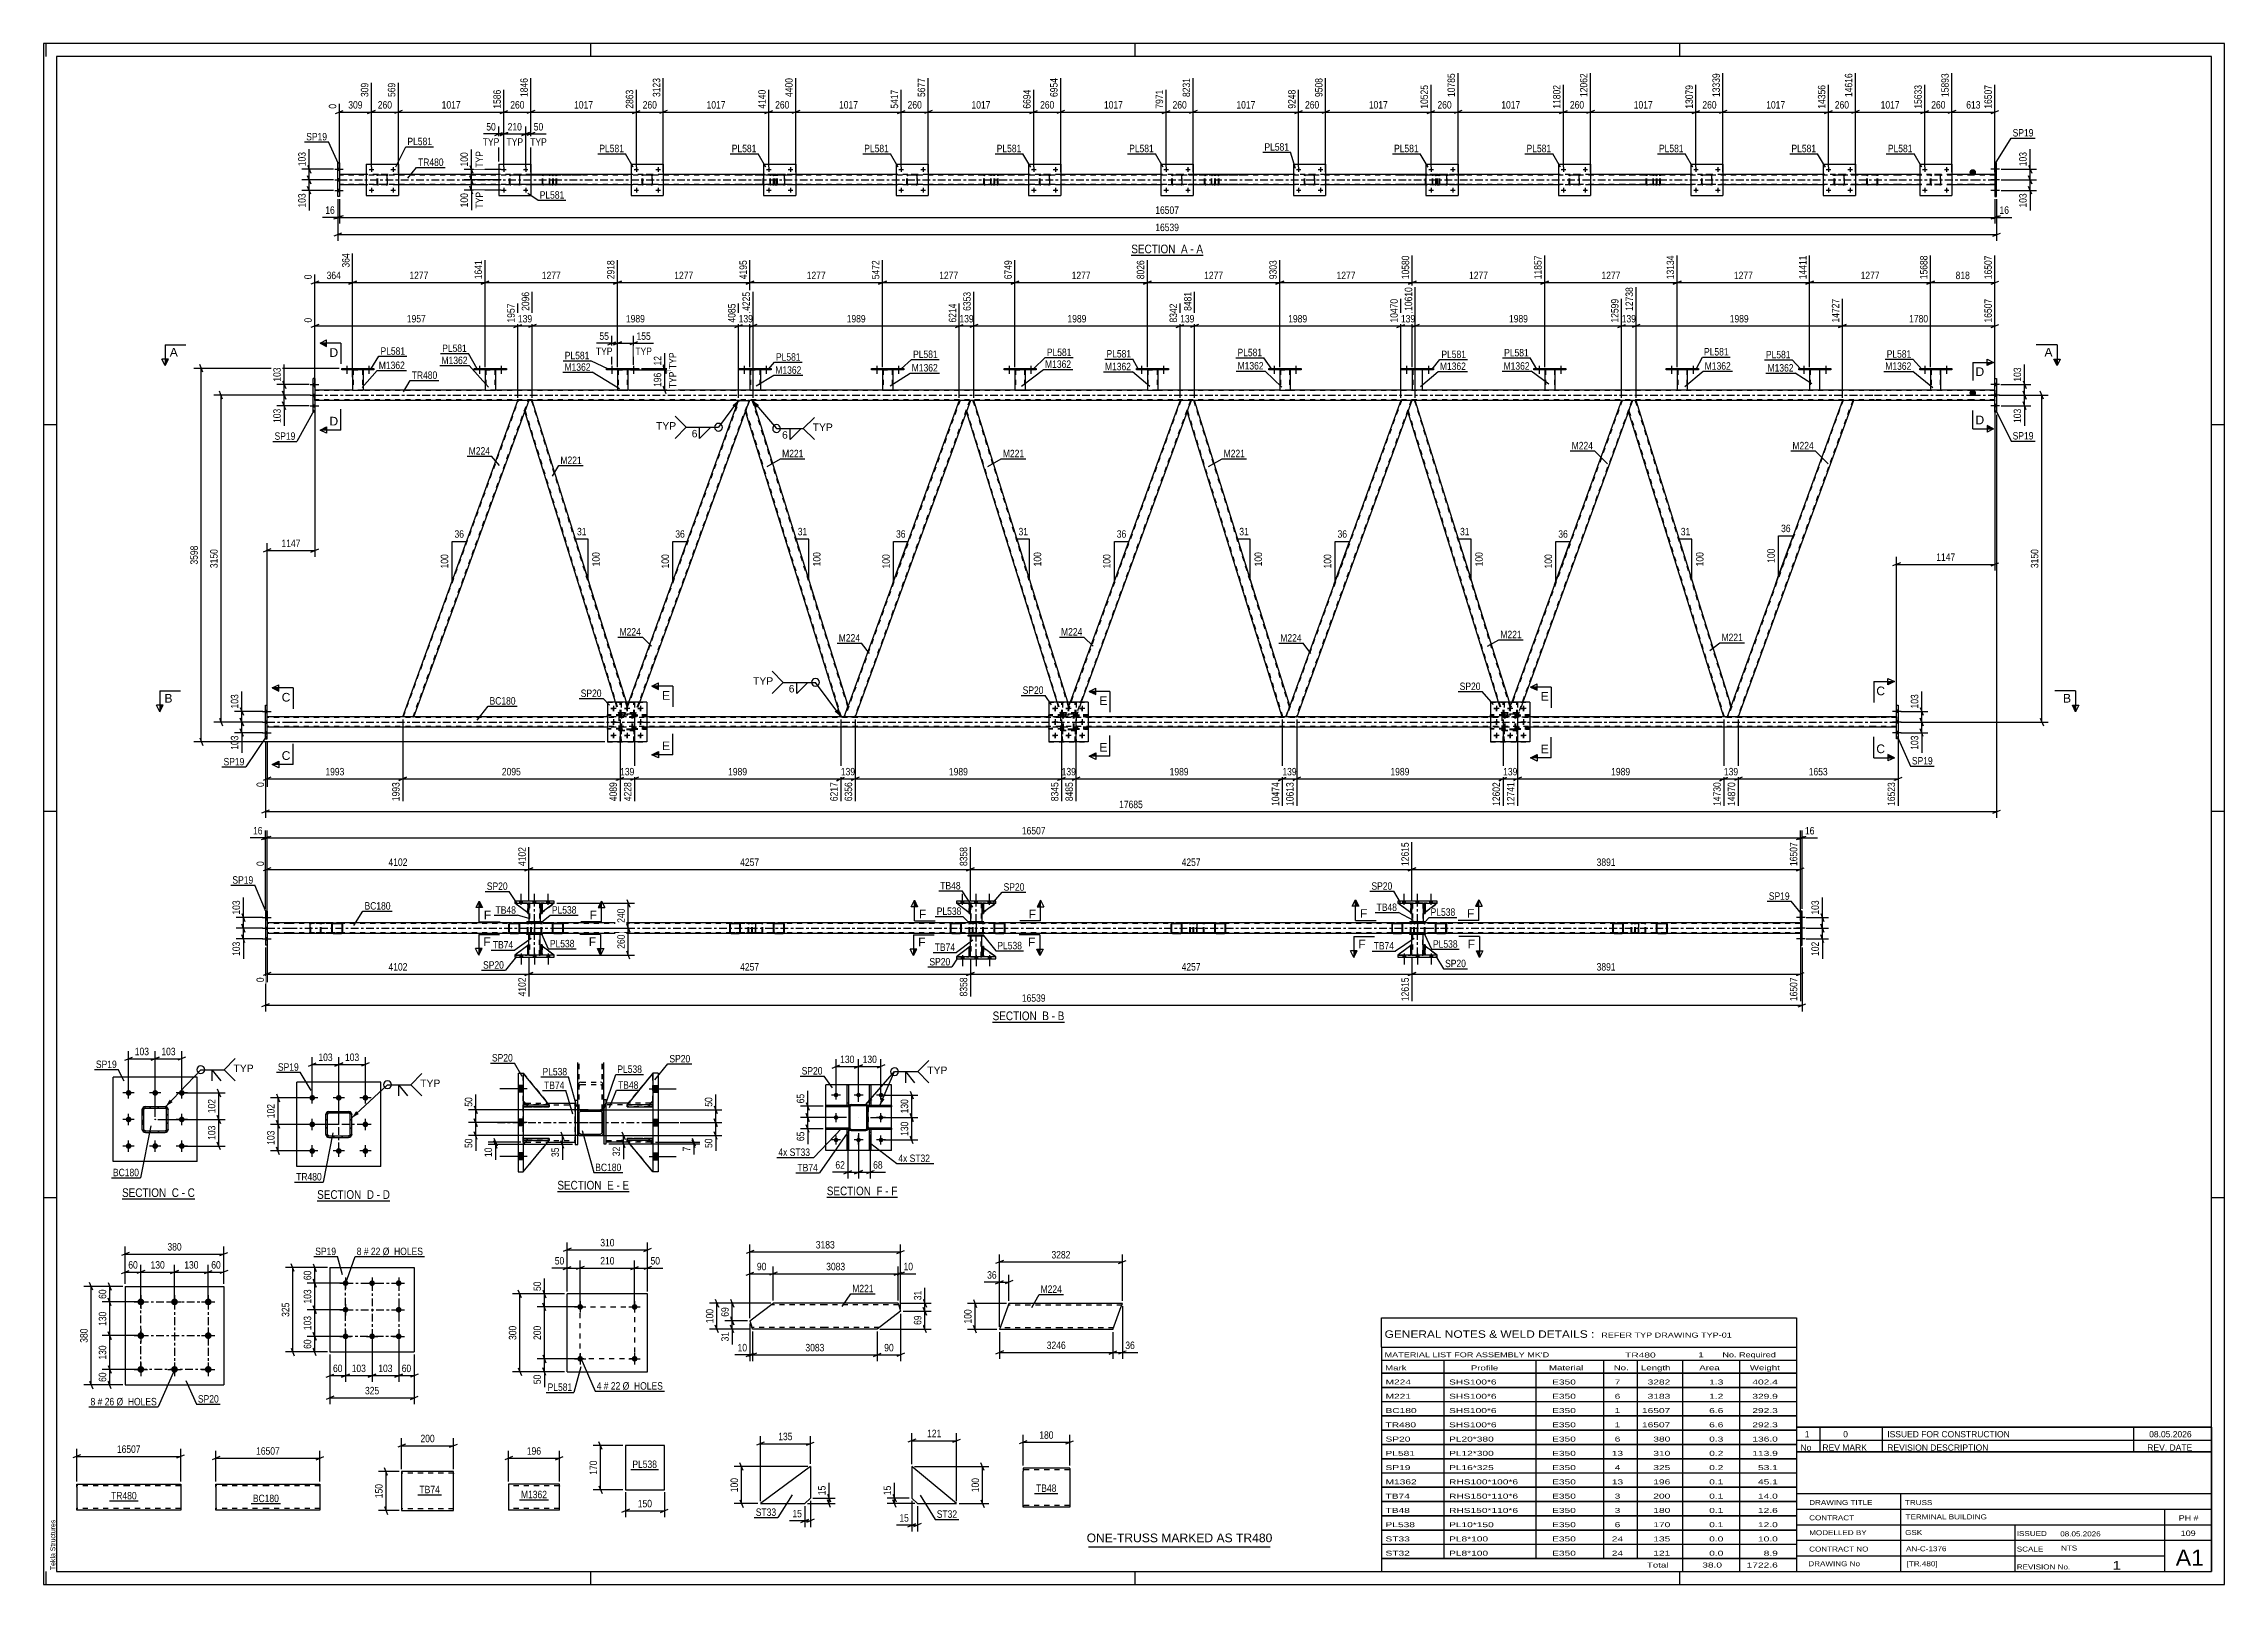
# Paper-space layout 'Layout1' of a CAD drawing. Header units: millimetres. Extents: x 0 to 841, y 0 to 594.
# The model-space entities are those that its viewports show. They can reach past a viewport. Long polylines and large blocks are cut down to what shows.
import ezdxf

# ---------------------------------------------------------------- set-up
doc = ezdxf.new("R2010")
doc.units = ezdxf.units.MM
doc.linetypes.add('DXK_LINE_DOT2', pattern=[3.9198, 1.9599, -1.9599])
doc.linetypes.add('DXK_LINE_DOT3', pattern=[5.9187, 2.979, -0.9799, 0.9799, -0.9799])
doc.layers.add('Viewport layer', color=7, linetype='Continuous', plot=False)
doc.styles.add('Arial', font='ARIAL.TTF', dxfattribs={"height": 0.2})
doc.styles.add('Arial Narrow', font='ARIALN.TTF', dxfattribs={"height": 0.2})

# ---------------------------------------------------------------- blocks, each defined once
blk = doc.blocks.new('Unknown-318894869-1133')
at = {"color": 5, "linetype": 'Continuous'}
for p, q in [((841, 594), (0, 594)), ((0, 594), (0, 0)), ((1, 589), (1, 594)), ((836, 589), (5, 589)), ((5, 589), (5, 5)), ((211, 589), (211, 594)), ((421, 589), (421, 594)), ((631, 589), (631, 594)), ((836, 5), (836, 589)), ((841, 0), (841, 594)), ((5, 447), (0, 447)), ((841, 447), (836, 447)), ((5, 298), (0, 298)), ((841, 298), (836, 298)), ((5, 149), (0, 149)), ((841, 149), (836, 149)), ((0, 0), (841, 0)), ((1, 0), (1, 5)), ((5, 5), (836, 5)), ((211, 0), (211, 5)), ((421, 0), (421, 5)), ((631, 0), (631, 5))]:
    blk.add_line(p, q, dxfattribs=at)
at = {"color": 174, "linetype": 'Continuous', "style": 'Arial'}
blk.add_text('Tekla Structures', height=1.9102, rotation=90, dxfattribs=at).set_placement((4.5, 5.5))
blk = doc.blocks.new('Unknown-318894869-11 - 4784')
at = {"color": 6, "linetype": 'Continuous'}
blk.add_line((419.47, 512.42), (447.12, 512.42), dxfattribs=at)
at = {"color": 0, "linetype": 'Continuous'}
blk.add_wipeout([(437.58, 513.17), (437.58, 516.67), (419.47, 516.67), (419.47, 513.17)], dxfattribs=at)
blk.add_wipeout([(441.19, 513.17), (441.19, 516.67), (438.63, 516.67), (438.63, 513.17)], dxfattribs=at)
at = {"color": 7, "linetype": 'Continuous', "style": 'Arial Narrow'}
blk.add_text('SECTION ', height=3.34, dxfattribs=at).set_placement((419.47, 513.17))
at = {"color": 0, "linetype": 'Continuous'}
blk.add_wipeout([(443.51, 513.17), (443.51, 516.67), (442.24, 516.67), (442.24, 513.17)], dxfattribs=at)
blk.add_wipeout([(447.12, 513.17), (447.12, 516.67), (444.56, 516.67), (444.56, 513.17)], dxfattribs=at)
at = {"color": 7, "linetype": 'Continuous', "style": 'Arial Narrow'}
for s, p in [('A', (438.63, 513.17)), ('-', (442.24, 513.17)), ('A', (444.56, 513.17))]:
    blk.add_text(s, height=3.34, dxfattribs=at).set_placement(p)
blk = doc.blocks.new('Unknown-318894869-12 - 2738')
at = {"color": 6, "linetype": 'Continuous'}
blk.add_line((365.99, 216.77), (393.64, 216.77), dxfattribs=at)
at = {"color": 0, "linetype": 'Continuous'}
blk.add_wipeout([(384.1, 217.52), (384.1, 221.02), (365.99, 221.02), (365.99, 217.52)], dxfattribs=at)
blk.add_wipeout([(387.71, 217.52), (387.71, 221.02), (385.15, 221.02), (385.15, 217.52)], dxfattribs=at)
at = {"color": 7, "linetype": 'Continuous', "style": 'Arial Narrow'}
blk.add_text('SECTION ', height=3.34, dxfattribs=at).set_placement((365.99, 217.52))
at = {"color": 0, "linetype": 'Continuous'}
blk.add_wipeout([(390.03, 217.52), (390.03, 221.02), (388.76, 221.02), (388.76, 217.52)], dxfattribs=at)
blk.add_wipeout([(393.64, 217.52), (393.64, 221.02), (391.08, 221.02), (391.08, 217.52)], dxfattribs=at)
at = {"color": 7, "linetype": 'Continuous', "style": 'Arial Narrow'}
for s, p in [('B', (385.15, 217.52)), ('-', (388.76, 217.52)), ('B', (391.08, 217.52))]:
    blk.add_text(s, height=3.34, dxfattribs=at).set_placement(p)
blk = doc.blocks.new('Unknown-318894869-13 - 1370')
at = {"color": 6, "linetype": 'Continuous'}
blk.add_line((30.25, 148.6), (58.32, 148.6), dxfattribs=at)
at = {"color": 0, "linetype": 'Continuous'}
blk.add_wipeout([(48.36, 149.35), (48.36, 152.85), (30.25, 152.85), (30.25, 149.35)], dxfattribs=at)
blk.add_wipeout([(52.18, 149.35), (52.18, 152.85), (49.41, 152.85), (49.41, 149.35)], dxfattribs=at)
at = {"color": 7, "linetype": 'Continuous', "style": 'Arial Narrow'}
blk.add_text('SECTION ', height=3.34, dxfattribs=at).set_placement((30.25, 149.35))
at = {"color": 0, "linetype": 'Continuous'}
blk.add_wipeout([(54.5, 149.35), (54.5, 152.85), (53.23, 152.85), (53.23, 149.35)], dxfattribs=at)
blk.add_wipeout([(58.32, 149.35), (58.32, 152.85), (55.55, 152.85), (55.55, 149.35)], dxfattribs=at)
at = {"color": 7, "linetype": 'Continuous', "style": 'Arial Narrow'}
for s, p in [('C', (49.41, 149.35)), ('C', (55.55, 149.35)), ('-', (53.23, 149.35))]:
    blk.add_text(s, height=3.34, dxfattribs=at).set_placement(p)
blk = doc.blocks.new('Unknown-318894869-14 - 6316')
at = {"color": 6, "linetype": 'Continuous'}
blk.add_line((105.49, 147.87), (133.56, 147.87), dxfattribs=at)
at = {"color": 0, "linetype": 'Continuous'}
blk.add_wipeout([(123.59, 148.62), (123.59, 152.12), (105.49, 152.12), (105.49, 148.62)], dxfattribs=at)
blk.add_wipeout([(127.41, 148.62), (127.41, 152.12), (124.64, 152.12), (124.64, 148.62)], dxfattribs=at)
at = {"color": 7, "linetype": 'Continuous', "style": 'Arial Narrow'}
blk.add_text('SECTION ', height=3.34, dxfattribs=at).set_placement((105.49, 148.62))
at = {"color": 0, "linetype": 'Continuous'}
blk.add_wipeout([(129.74, 148.62), (129.74, 152.12), (128.46, 152.12), (128.46, 148.62)], dxfattribs=at)
blk.add_wipeout([(133.56, 148.62), (133.56, 152.12), (130.79, 152.12), (130.79, 148.62)], dxfattribs=at)
at = {"color": 7, "linetype": 'Continuous', "style": 'Arial Narrow'}
for s, p in [('D', (124.64, 148.62)), ('D', (130.79, 148.62)), ('-', (128.46, 148.62))]:
    blk.add_text(s, height=3.34, dxfattribs=at).set_placement(p)
blk = doc.blocks.new('Unknown-318894869-15 - 6559')
at = {"color": 6, "linetype": 'Continuous'}
blk.add_line((198.13, 151.48), (225.77, 151.48), dxfattribs=at)
at = {"color": 0, "linetype": 'Continuous'}
blk.add_wipeout([(216.24, 152.23), (216.24, 155.73), (198.13, 155.73), (198.13, 152.23)], dxfattribs=at)
blk.add_wipeout([(219.84, 152.23), (219.84, 155.73), (217.29, 155.73), (217.29, 152.23)], dxfattribs=at)
at = {"color": 7, "linetype": 'Continuous', "style": 'Arial Narrow'}
blk.add_text('SECTION ', height=3.34, dxfattribs=at).set_placement((198.13, 152.23))
at = {"color": 0, "linetype": 'Continuous'}
blk.add_wipeout([(222.17, 152.23), (222.17, 155.73), (220.89, 155.73), (220.89, 152.23)], dxfattribs=at)
blk.add_wipeout([(225.77, 152.23), (225.77, 155.73), (223.22, 155.73), (223.22, 152.23)], dxfattribs=at)
at = {"color": 7, "linetype": 'Continuous', "style": 'Arial Narrow'}
for s, p in [('E', (217.29, 152.23)), ('-', (220.89, 152.23)), ('E', (223.22, 152.23))]:
    blk.add_text(s, height=3.34, dxfattribs=at).set_placement(p)
blk = doc.blocks.new('Unknown-318894869-17 - 2384')
at = {"color": 6, "linetype": 'Continuous'}
blk.add_line((302.03, 149.27), (329.24, 149.27), dxfattribs=at)
at = {"color": 0, "linetype": 'Continuous'}
blk.add_wipeout([(320.13, 150.02), (320.13, 153.52), (302.03, 153.52), (302.03, 150.02)], dxfattribs=at)
blk.add_wipeout([(323.53, 150.02), (323.53, 153.52), (321.18, 153.52), (321.18, 150.02)], dxfattribs=at)
at = {"color": 7, "linetype": 'Continuous', "style": 'Arial Narrow'}
blk.add_text('SECTION ', height=3.34, dxfattribs=at).set_placement((302.03, 150.02))
at = {"color": 0, "linetype": 'Continuous'}
blk.add_wipeout([(325.85, 150.02), (325.85, 153.52), (324.58, 153.52), (324.58, 150.02)], dxfattribs=at)
blk.add_wipeout([(329.24, 150.02), (329.24, 153.52), (326.9, 153.52), (326.9, 150.02)], dxfattribs=at)
at = {"color": 7, "linetype": 'Continuous', "style": 'Arial Narrow'}
for s, p in [('F', (321.18, 150.02)), ('-', (324.58, 150.02)), ('F', (326.9, 150.02))]:
    blk.add_text(s, height=3.34, dxfattribs=at).set_placement(p)
blk = doc.blocks.new('Part-318894869-4805 - 4784')
at = {"color": 7, "linetype": 'DXK_LINE_DOT2'}
for p, q in [((536.61, 543.5), (521.62, 543.5)), ((536.61, 543.26), (521.62, 543.26)), ((536.61, 539.74), (521.62, 539.74)), ((536.61, 539.5), (521.62, 539.5)), ((532.9, 543.21), (532.87, 543.02)), ((532.87, 539.98), (532.87, 543.02)), ((532.87, 539.98), (532.9, 539.8)), ((533.12, 543.02), (533.14, 543.11)), ((533.12, 539.98), (533.12, 543.02)), ((533.14, 539.89), (533.12, 539.98)), ((533.14, 543.11), (533.2, 543.19)), ((533.2, 539.81), (533.14, 539.89)), ((533.38, 543.5), (533.18, 543.46)), ((533.18, 539.54), (533.38, 539.5)), ((533.2, 543.19), (533.28, 543.24)), ((533.28, 539.76), (533.2, 539.81)), ((533.28, 543.24), (533.38, 543.26)), ((533.38, 539.74), (533.28, 539.76)), ((536.81, 543.46), (536.61, 543.5)), ((536.61, 543.26), (536.71, 543.24)), ((536.71, 539.76), (536.61, 539.74)), ((536.61, 539.5), (536.81, 539.54)), ((536.71, 543.24), (536.79, 543.19)), ((536.79, 539.81), (536.71, 539.76)), ((536.79, 543.19), (536.85, 543.11)), ((536.85, 539.89), (536.79, 539.81)), ((536.85, 543.11), (536.87, 543.02)), ((536.87, 539.98), (536.85, 539.89)), ((536.87, 539.98), (536.87, 543.02)), ((537.12, 543.02), (537.08, 543.21)), ((537.08, 539.8), (537.12, 539.98)), ((537.12, 539.98), (537.12, 543.02))]:
    blk.add_line(p, q, dxfattribs=at)
for centre, start, end in [((533.36, 543), 110.75832, 155.68004), ((533.36, 540), 204.31996, 249.24168), ((536.63, 543), 24.31996, 69.24168), ((536.63, 540), 290.75832, 335.68004)]:
    blk.add_arc(centre, 0.496, start, end, dxfattribs=at)
blk = doc.blocks.new('Bolt-318894869-4934 - 4784')
at = {"linetype": 'Continuous'}
for points in [[(177.95, 545.5, -1), (177.07, 545.5, -1)], [(186.35, 545.5, -1), (185.47, 545.5, -1)]]:
    blk.add_hatch(color=1, dxfattribs=at).paths.add_polyline_path(points)
at = {"color": 1, "linetype": 'Continuous'}
for p, q in [((176.63, 545.5), (178.39, 545.5)), ((177.51, 546.38), (177.51, 544.62)), ((185.03, 545.5), (186.79, 545.5)), ((185.91, 546.38), (185.91, 544.62))]:
    blk.add_line(p, q, dxfattribs=at)
blk = doc.blocks.new('Part-318894869-4813 - 4784')
at = {"color": 7, "linetype": 'DXK_LINE_DOT2'}
for p, q in [((706.88, 543.5), (691.89, 543.5)), ((706.88, 543.26), (691.89, 543.26)), ((706.88, 539.74), (691.89, 539.74)), ((706.88, 539.5), (691.89, 539.5)), ((703.17, 543.21), (703.13, 543.02)), ((703.13, 539.98), (703.13, 543.02)), ((703.13, 539.98), (703.17, 539.8)), ((703.39, 543.02), (703.41, 543.11)), ((703.39, 539.98), (703.39, 543.02)), ((703.41, 539.89), (703.39, 539.98)), ((703.41, 543.11), (703.46, 543.19)), ((703.46, 539.81), (703.41, 539.89)), ((703.64, 543.5), (703.45, 543.46)), ((703.45, 539.54), (703.64, 539.5)), ((703.46, 543.19), (703.55, 543.24)), ((703.55, 539.76), (703.46, 539.81)), ((703.55, 543.24), (703.64, 543.26)), ((703.64, 539.74), (703.55, 539.76)), ((707.08, 543.46), (706.88, 543.5)), ((706.88, 543.26), (706.98, 543.24)), ((706.98, 539.76), (706.88, 539.74)), ((706.88, 539.5), (707.08, 539.54)), ((706.98, 543.24), (707.06, 543.19)), ((707.06, 539.81), (706.98, 539.76)), ((707.06, 543.19), (707.12, 543.11)), ((707.12, 539.89), (707.06, 539.81)), ((707.12, 543.11), (707.14, 543.02)), ((707.14, 539.98), (707.12, 539.89)), ((707.14, 539.98), (707.14, 543.02)), ((707.39, 543.02), (707.35, 543.21)), ((707.35, 539.8), (707.39, 539.98)), ((707.39, 539.98), (707.39, 543.02))]:
    blk.add_line(p, q, dxfattribs=at)
for centre, start, end in [((703.63, 543), 110.75832, 155.68004), ((703.63, 540), 204.31996, 249.24168), ((706.9, 543), 24.31996, 69.24168), ((706.9, 540), 290.75832, 335.68004)]:
    blk.add_arc(centre, 0.496, start, end, dxfattribs=at)
blk = doc.blocks.new('Part-318894869-4800 - 4784')
at = {"color": 2, "linetype": 'Continuous'}
for p, q in [((753.15, 548), (752.51, 548)), ((752.51, 548), (752.51, 535)), ((753.15, 535), (753.15, 548)), ((752.51, 535), (753.15, 535))]:
    blk.add_line(p, q, dxfattribs=at)
blk = doc.blocks.new('Part-318894869-4856 - 4784')
at = {"color": 2, "linetype": 'Continuous'}
for p, q in [((533.07, 547.5), (533.07, 535.5)), ((533.07, 547.5), (545.47, 547.5)), ((545.47, 547.5), (545.47, 535.5)), ((533.07, 535.5), (545.47, 535.5))]:
    blk.add_line(p, q, dxfattribs=at)
blk = doc.blocks.new('Part-318894869-4792 - 4784')
at = {"color": 7, "linetype": 'DXK_LINE_DOT2'}
for p, q in [((535.6, 543.21), (535.58, 543.02)), ((535.58, 539.98), (535.58, 543.02)), ((535.58, 539.98), (535.6, 539.8)), ((535.65, 543.36), (535.6, 543.21)), ((535.6, 539.8), (535.65, 539.64)), ((535.74, 543.46), (535.65, 543.36)), ((535.65, 539.64), (535.74, 539.54)), ((535.71, 543.02), (535.72, 543.11)), ((535.71, 539.98), (535.71, 543.02)), ((535.72, 539.89), (535.71, 539.98)), ((535.72, 543.11), (535.75, 543.19)), ((535.75, 539.81), (535.72, 539.89)), ((535.85, 543.5), (535.74, 543.46)), ((535.74, 539.54), (535.85, 539.5)), ((535.75, 543.19), (535.79, 543.24)), ((535.79, 539.76), (535.75, 539.81)), ((535.79, 543.24), (535.85, 543.26)), ((535.85, 539.74), (535.79, 539.76)), ((548, 543.5), (535.85, 543.5)), ((548, 543.26), (535.85, 543.26)), ((548, 539.74), (535.85, 539.74)), ((548, 539.5), (535.85, 539.5)), ((537.12, 543.26), (537.12, 543.5)), ((537.12, 539.5), (537.12, 539.74)), ((538.13, 543.46), (537.94, 543.5)), ((537.94, 543.26), (538.03, 543.24)), ((538.03, 539.76), (537.94, 539.74)), ((537.94, 539.5), (538.13, 539.54)), ((538.03, 543.24), (538.12, 543.19)), ((538.12, 539.81), (538.03, 539.76)), ((538.12, 543.19), (538.17, 543.11)), ((538.17, 539.89), (538.12, 539.81)), ((538.17, 543.11), (538.19, 543.02)), ((538.19, 539.98), (538.17, 539.89)), ((538.19, 539.98), (538.19, 543.02)), ((538.44, 543.02), (538.4, 543.21)), ((538.4, 539.8), (538.44, 539.98)), ((538.44, 539.98), (538.44, 543.02))]:
    blk.add_line(p, q, dxfattribs=at)
for centre, start, end in [((537.95, 543.01), 23.84941, 68.8059), ((537.95, 540), 291.1941, 336.15059)]:
    blk.add_arc(centre, 0.492, start, end, dxfattribs=at)
blk = doc.blocks.new('Part-318894869-4793 - 4784')
at = {"color": 7, "linetype": 'DXK_LINE_DOT2'}
for p, q in [((620.73, 543.21), (620.71, 543.02)), ((620.71, 539.98), (620.71, 543.02)), ((620.71, 539.98), (620.73, 539.8)), ((620.79, 543.36), (620.73, 543.21)), ((620.73, 539.8), (620.79, 539.64)), ((620.88, 543.46), (620.79, 543.36)), ((620.79, 539.64), (620.88, 539.54)), ((620.84, 543.02), (620.86, 543.11)), ((620.84, 539.98), (620.84, 543.02)), ((620.86, 539.89), (620.84, 539.98)), ((620.86, 543.11), (620.88, 543.19)), ((620.88, 539.81), (620.86, 539.89)), ((620.98, 543.5), (620.88, 543.46)), ((620.88, 543.19), (620.93, 543.24)), ((620.93, 539.76), (620.88, 539.81)), ((620.88, 539.54), (620.98, 539.5)), ((620.93, 543.24), (620.98, 543.26)), ((620.98, 539.74), (620.93, 539.76)), ((633.14, 543.5), (620.98, 543.5)), ((633.14, 543.26), (620.98, 543.26)), ((633.14, 539.74), (620.98, 539.74)), ((633.14, 539.5), (620.98, 539.5)), ((622.26, 543.26), (622.26, 543.5)), ((622.26, 539.54), (622.26, 539.74)), ((622.26, 539.5), (622.26, 539.54)), ((623.26, 543.46), (623.07, 543.5)), ((623.07, 543.26), (623.17, 543.24)), ((623.17, 539.76), (623.07, 539.74)), ((623.07, 539.5), (623.26, 539.54)), ((623.17, 543.24), (623.25, 543.19)), ((623.25, 539.81), (623.17, 539.76)), ((623.25, 543.19), (623.3, 543.11)), ((623.3, 539.89), (623.25, 539.81)), ((623.3, 543.11), (623.32, 543.02)), ((623.32, 539.98), (623.3, 539.89)), ((623.32, 539.98), (623.32, 543.02)), ((623.57, 543.02), (623.54, 543.21)), ((623.54, 539.8), (623.57, 539.98)), ((623.57, 539.98), (623.57, 543.02))]:
    blk.add_line(p, q, dxfattribs=at)
for centre, start, end in [((623.09, 543.01), 23.84941, 68.8059), ((623.09, 540), 291.1941, 336.15059)]:
    blk.add_arc(centre, 0.492, start, end, dxfattribs=at)
blk = doc.blocks.new('Bolt-318894869-4914 - 4784')
at = {"linetype": 'Continuous'}
for points in [[(433.35, 545.5, -1), (432.47, 545.5, -1)], [(441.75, 545.5, -1), (440.87, 545.5, -1)]]:
    blk.add_hatch(color=1, dxfattribs=at).paths.add_polyline_path(points)
at = {"color": 1, "linetype": 'Continuous'}
for p, q in [((432.03, 545.5), (433.79, 545.5)), ((432.91, 546.38), (432.91, 544.62)), ((440.43, 545.5), (442.19, 545.5)), ((441.31, 546.38), (441.31, 544.62))]:
    blk.add_line(p, q, dxfattribs=at)
blk = doc.blocks.new('Part-318894869-4857 - 4784')
at = {"color": 7, "linetype": 'DXK_LINE_DOT2'}
for p, q in [((588.35, 543.02), (588.39, 543.2)), ((588.39, 543.2), (588.35, 543.02)), ((588.35, 539.98), (588.35, 543.02)), ((588.39, 539.8), (588.35, 539.98)), ((588.35, 539.98), (588.39, 539.8)), ((588.59, 543.02), (588.61, 543.11)), ((588.59, 539.98), (588.59, 543.02)), ((588.61, 539.89), (588.59, 539.98)), ((588.61, 543.11), (588.66, 543.19)), ((588.66, 539.81), (588.61, 539.89)), ((588.65, 543.46), (588.83, 543.5)), ((588.83, 543.5), (588.65, 543.46)), ((588.83, 539.5), (588.65, 539.54)), ((588.65, 539.54), (588.83, 539.5)), ((588.66, 543.19), (588.74, 543.24)), ((588.74, 539.76), (588.66, 539.81)), ((588.74, 543.24), (588.83, 543.26)), ((588.83, 539.74), (588.74, 539.76)), ((591.87, 543.5), (588.83, 543.5)), ((591.87, 543.26), (588.83, 543.26)), ((591.87, 539.74), (588.83, 539.74)), ((591.87, 539.5), (588.83, 539.5)), ((591.87, 543.5), (592.05, 543.46)), ((592.05, 543.46), (591.87, 543.5)), ((591.87, 543.26), (591.96, 543.24)), ((591.96, 539.76), (591.87, 539.74)), ((592.05, 539.54), (591.87, 539.5)), ((591.87, 539.5), (592.05, 539.54)), ((591.96, 543.24), (592.04, 543.19)), ((592.04, 539.81), (591.96, 539.76)), ((592.04, 543.19), (592.09, 543.11)), ((592.09, 539.89), (592.04, 539.81)), ((592.09, 543.11), (592.11, 543.02)), ((592.11, 539.98), (592.09, 539.89)), ((592.11, 543.02), (592.11, 539.98)), ((592.31, 543.2), (592.35, 543.02)), ((592.35, 543.02), (592.31, 543.2)), ((592.35, 539.98), (592.31, 539.8)), ((592.31, 539.8), (592.35, 539.98)), ((592.35, 539.98), (592.35, 543.02))]:
    blk.add_line(p, q, dxfattribs=at)
at = {"color": 7, "linetype": 'DXK_LINE_DOT3'}
blk.add_line((590.35, 541.5), (590.35, 541.5), dxfattribs=at)
at = {"color": 7, "linetype": 'DXK_LINE_DOT2'}
for centre, start, end in [((588.83, 543.02), 112.5, 157.5), ((588.83, 543.02), 112.5, 157.5), ((588.83, 539.98), 202.5, 247.5), ((588.83, 539.98), 202.5, 247.5), ((591.87, 543.02), 22.5, 67.5), ((591.87, 543.02), 22.5, 67.5), ((591.87, 539.98), 292.5, 337.5), ((591.87, 539.98), 292.5, 337.5)]:
    blk.add_arc(centre, 0.48, start, end, dxfattribs=at)
blk = doc.blocks.new('Part-318894869-4804 - 4784')
at = {"color": 7, "linetype": 'DXK_LINE_DOT2'}
for p, q in [((451.48, 543.5), (436.49, 543.5)), ((451.48, 543.26), (436.49, 543.26)), ((451.48, 539.74), (436.49, 539.74)), ((451.48, 539.5), (436.49, 539.5)), ((447.77, 543.21), (447.73, 543.02)), ((447.73, 539.98), (447.73, 543.02)), ((447.73, 539.98), (447.77, 539.8)), ((447.99, 543.02), (448.01, 543.11)), ((447.99, 539.98), (447.99, 543.02)), ((448.01, 539.89), (447.99, 539.98)), ((448.01, 543.11), (448.06, 543.19)), ((448.06, 539.81), (448.01, 539.89)), ((448.24, 543.5), (448.05, 543.46)), ((448.05, 539.54), (448.24, 539.5)), ((448.06, 543.19), (448.14, 543.24)), ((448.14, 539.76), (448.06, 539.81)), ((448.14, 543.24), (448.24, 543.26)), ((448.24, 539.74), (448.14, 539.76)), ((451.67, 543.46), (451.48, 543.5)), ((451.48, 543.26), (451.57, 543.24)), ((451.57, 539.76), (451.48, 539.74)), ((451.48, 539.5), (451.67, 539.54)), ((451.57, 543.24), (451.66, 543.19)), ((451.66, 539.81), (451.57, 539.76)), ((451.66, 543.19), (451.71, 543.11)), ((451.71, 539.89), (451.66, 539.81)), ((451.71, 543.11), (451.73, 543.02)), ((451.73, 539.98), (451.71, 539.89)), ((451.73, 539.98), (451.73, 543.02)), ((451.99, 543.02), (451.95, 543.21)), ((451.95, 539.8), (451.99, 539.98)), ((451.99, 539.98), (451.99, 543.02))]:
    blk.add_line(p, q, dxfattribs=at)
for centre, start, end in [((448.22, 543), 110.75832, 155.68004), ((448.22, 540), 204.31996, 249.24168), ((451.5, 543), 24.31996, 69.24168), ((451.5, 540), 290.75832, 335.68004)]:
    blk.add_arc(centre, 0.496, start, end, dxfattribs=at)
blk = doc.blocks.new('Part-318894869-4802 - 4784')
at = {"color": 7, "linetype": 'DXK_LINE_DOT2'}
for p, q in [((281.21, 543.5), (266.22, 543.5)), ((281.21, 543.26), (266.22, 543.26)), ((281.21, 539.74), (266.22, 539.74)), ((281.21, 539.5), (266.22, 539.5)), ((277.5, 543.21), (277.46, 543.02)), ((277.46, 539.98), (277.46, 543.02)), ((277.46, 539.98), (277.5, 539.8)), ((277.72, 543.02), (277.74, 543.11)), ((277.72, 539.98), (277.72, 543.02)), ((277.74, 539.89), (277.72, 539.98)), ((277.74, 543.11), (277.79, 543.19)), ((277.79, 539.81), (277.74, 539.89)), ((277.97, 543.5), (277.78, 543.46)), ((277.78, 539.54), (277.97, 539.5)), ((277.79, 543.19), (277.88, 543.24)), ((277.88, 539.76), (277.79, 539.81)), ((277.88, 543.24), (277.97, 543.26)), ((277.97, 539.74), (277.88, 539.76)), ((281.4, 543.46), (281.21, 543.5)), ((281.21, 543.26), (281.31, 543.24)), ((281.31, 539.76), (281.21, 539.74)), ((281.21, 539.5), (281.4, 539.54)), ((281.31, 543.24), (281.39, 543.19)), ((281.39, 539.81), (281.31, 539.76)), ((281.39, 543.19), (281.44, 543.11)), ((281.44, 539.89), (281.39, 539.81)), ((281.44, 543.11), (281.46, 543.02)), ((281.46, 539.98), (281.44, 539.89)), ((281.46, 539.98), (281.46, 543.02)), ((281.72, 543.02), (281.68, 543.21)), ((281.68, 539.8), (281.72, 539.98)), ((281.72, 539.98), (281.72, 543.02))]:
    blk.add_line(p, q, dxfattribs=at)
for centre, start, end in [((277.95, 543), 110.75832, 155.68004), ((277.95, 540), 204.31996, 249.24168), ((281.23, 543), 24.31996, 69.24168), ((281.23, 540), 290.75832, 335.68004)]:
    blk.add_arc(centre, 0.496, start, end, dxfattribs=at)
blk = doc.blocks.new('Part-318894869-4868 - 4784')
at = {"color": 2, "linetype": 'Continuous'}
for p, q in [((723.49, 547.5), (723.49, 535.5)), ((723.49, 547.5), (735.89, 547.5)), ((735.89, 547.5), (735.89, 535.5)), ((723.49, 535.5), (735.89, 535.5))]:
    blk.add_line(p, q, dxfattribs=at)
blk = doc.blocks.new('Bolt-318894869-4932 - 4784')
at = {"linetype": 'Continuous'}
for points in [[(229.03, 545.5, -1), (228.15, 545.5, -1)], [(237.43, 545.5, -1), (236.55, 545.5, -1)]]:
    blk.add_hatch(color=1, dxfattribs=at).paths.add_polyline_path(points)
at = {"color": 1, "linetype": 'Continuous'}
for p, q in [((227.71, 545.5), (229.47, 545.5)), ((228.59, 546.38), (228.59, 544.62)), ((236.11, 545.5), (237.87, 545.5)), ((236.99, 546.38), (236.99, 544.62))]:
    blk.add_line(p, q, dxfattribs=at)
blk = doc.blocks.new('Part-318894869-4803 - 4784')
at = {"color": 7, "linetype": 'DXK_LINE_DOT2'}
for p, q in [((366.34, 543.5), (351.35, 543.5)), ((366.34, 543.26), (351.35, 543.26)), ((366.34, 539.74), (351.35, 539.74)), ((366.34, 539.5), (351.35, 539.5)), ((362.64, 543.21), (362.6, 543.02)), ((362.6, 539.98), (362.6, 543.02)), ((362.6, 539.98), (362.64, 539.8)), ((362.85, 543.02), (362.87, 543.11)), ((362.85, 539.98), (362.85, 543.02)), ((362.87, 539.89), (362.85, 539.98)), ((362.87, 543.11), (362.93, 543.19)), ((362.93, 539.81), (362.87, 539.89)), ((363.11, 543.5), (362.91, 543.46)), ((362.91, 539.54), (363.11, 539.5)), ((362.93, 543.19), (363.01, 543.24)), ((363.01, 539.76), (362.93, 539.81)), ((363.01, 543.24), (363.11, 543.26)), ((363.11, 539.74), (363.01, 539.76)), ((366.54, 543.46), (366.34, 543.5)), ((366.34, 543.26), (366.44, 543.24)), ((366.44, 539.76), (366.34, 539.74)), ((366.34, 539.5), (366.54, 539.54)), ((366.44, 543.24), (366.52, 543.19)), ((366.52, 539.81), (366.44, 539.76)), ((366.52, 543.19), (366.58, 543.11)), ((366.58, 539.89), (366.52, 539.81)), ((366.58, 543.11), (366.6, 543.02)), ((366.6, 539.98), (366.58, 539.89)), ((366.6, 539.98), (366.6, 543.02)), ((366.85, 543.02), (366.81, 543.21)), ((366.81, 539.8), (366.85, 539.98)), ((366.85, 539.98), (366.85, 543.02))]:
    blk.add_line(p, q, dxfattribs=at)
for centre, start, end in [((363.09, 543), 110.75832, 155.68004), ((363.09, 540), 204.31996, 249.24168), ((366.36, 543), 24.31996, 69.24168), ((366.36, 540), 290.75832, 335.68004)]:
    blk.add_arc(centre, 0.496, start, end, dxfattribs=at)
blk = doc.blocks.new('Part-318894869-4806 - 4784')
at = {"color": 7, "linetype": 'DXK_LINE_DOT2'}
for p, q in [((621.75, 543.5), (606.76, 543.5)), ((621.75, 543.26), (606.76, 543.26)), ((621.75, 539.74), (606.76, 539.74)), ((621.75, 539.5), (606.76, 539.5)), ((618.04, 543.21), (618, 543.02)), ((618, 539.98), (618, 543.02)), ((618, 539.98), (618.04, 539.8)), ((618.26, 543.02), (618.27, 543.11)), ((618.26, 539.98), (618.26, 543.02)), ((618.27, 539.89), (618.26, 539.98)), ((618.27, 543.11), (618.33, 543.19)), ((618.33, 539.81), (618.27, 539.89)), ((618.51, 543.5), (618.31, 543.46)), ((618.31, 539.54), (618.51, 539.5)), ((618.33, 543.19), (618.41, 543.24)), ((618.41, 539.76), (618.33, 539.81)), ((618.41, 543.24), (618.51, 543.26)), ((618.51, 539.74), (618.41, 539.76)), ((621.94, 543.46), (621.75, 543.5)), ((621.75, 543.26), (621.84, 543.24)), ((621.84, 539.76), (621.75, 539.74)), ((621.75, 539.5), (621.94, 539.54)), ((621.84, 543.24), (621.93, 543.19)), ((621.93, 539.81), (621.84, 539.76)), ((621.93, 543.19), (621.98, 543.11)), ((621.98, 539.89), (621.93, 539.81)), ((621.98, 543.11), (622, 543.02)), ((622, 539.98), (621.98, 539.89)), ((622, 539.98), (622, 543.02)), ((622.26, 543.02), (622.22, 543.21)), ((622.22, 539.8), (622.26, 539.98)), ((622.26, 539.98), (622.26, 543.02))]:
    blk.add_line(p, q, dxfattribs=at)
at = {"color": 7, "linetype": 'DXK_LINE_DOT3'}
blk.add_line((608.37, 541.5), (623.55, 541.5), dxfattribs=at)
at = {"color": 7, "linetype": 'DXK_LINE_DOT2'}
for centre, start, end in [((618.49, 543), 110.75832, 155.68004), ((618.49, 540), 204.31996, 249.24168), ((621.77, 543), 24.31996, 69.24168), ((621.77, 540), 290.75832, 335.68004)]:
    blk.add_arc(centre, 0.496, start, end, dxfattribs=at)
blk = doc.blocks.new('Part-318894869-4807 - 4784')
at = {"color": 7, "linetype": 'DXK_LINE_DOT2'}
for p, q in [((196.07, 543.5), (181.09, 543.5)), ((196.07, 543.26), (181.09, 543.26)), ((196.07, 539.74), (181.09, 539.74)), ((196.07, 539.5), (181.09, 539.5)), ((192.37, 543.21), (192.33, 543.02)), ((192.33, 539.98), (192.33, 543.02)), ((192.33, 539.98), (192.37, 539.8)), ((192.58, 543.02), (192.6, 543.11)), ((192.58, 539.98), (192.58, 543.02)), ((192.6, 539.89), (192.58, 539.98)), ((192.6, 543.11), (192.66, 543.19)), ((192.66, 539.81), (192.6, 539.89)), ((192.84, 543.5), (192.64, 543.46)), ((192.64, 539.54), (192.84, 539.5)), ((192.66, 543.19), (192.74, 543.24)), ((192.74, 539.76), (192.66, 539.81)), ((192.74, 543.24), (192.84, 543.26)), ((192.84, 539.74), (192.74, 539.76)), ((196.27, 543.46), (196.07, 543.5)), ((196.07, 543.26), (196.17, 543.24)), ((196.17, 539.76), (196.07, 539.74)), ((196.07, 539.5), (196.27, 539.54)), ((196.17, 543.24), (196.26, 543.19)), ((196.26, 539.81), (196.17, 539.76)), ((196.26, 543.19), (196.31, 543.11)), ((196.31, 539.89), (196.26, 539.81)), ((196.31, 543.11), (196.33, 543.02)), ((196.33, 539.98), (196.31, 539.89)), ((196.33, 539.98), (196.33, 543.02)), ((196.59, 543.02), (196.55, 543.21)), ((196.55, 539.8), (196.59, 539.98)), ((196.59, 539.98), (196.59, 543.02))]:
    blk.add_line(p, q, dxfattribs=at)
for centre, start, end in [((192.82, 543), 110.75832, 155.68004), ((192.82, 540), 204.31996, 249.24168), ((196.09, 543), 24.31996, 69.24168), ((196.09, 540), 290.75832, 335.68004)]:
    blk.add_arc(centre, 0.496, start, end, dxfattribs=at)
blk = doc.blocks.new('Part-318894869-4887 - 4784')
at = {"color": 7, "linetype": 'DXK_LINE_DOT2'}
for p, q in [((281.87, 543.02), (281.9, 543.2)), ((281.9, 543.2), (281.87, 543.02)), ((281.87, 539.98), (281.87, 543.02)), ((281.9, 539.8), (281.87, 539.98)), ((281.87, 539.98), (281.9, 539.8)), ((282.11, 543.02), (282.12, 543.11)), ((282.11, 539.98), (282.11, 543.02)), ((282.12, 539.89), (282.11, 539.98)), ((282.12, 543.11), (282.18, 543.19)), ((282.18, 539.81), (282.12, 539.89)), ((282.16, 543.46), (282.35, 543.5)), ((282.35, 543.5), (282.16, 543.46)), ((282.35, 539.5), (282.16, 539.54)), ((282.16, 539.54), (282.35, 539.5)), ((282.18, 543.19), (282.25, 543.24)), ((282.25, 539.76), (282.18, 539.81)), ((282.25, 543.24), (282.35, 543.26)), ((282.35, 539.74), (282.25, 539.76)), ((285.39, 543.5), (282.35, 543.5)), ((285.39, 543.26), (282.35, 543.26)), ((285.39, 539.74), (282.35, 539.74)), ((285.39, 539.5), (282.35, 539.5)), ((285.39, 543.5), (285.57, 543.46)), ((285.57, 543.46), (285.39, 543.5)), ((285.39, 543.26), (285.48, 543.24)), ((285.48, 539.76), (285.39, 539.74)), ((285.57, 539.54), (285.39, 539.5)), ((285.39, 539.5), (285.57, 539.54)), ((285.48, 543.24), (285.56, 543.19)), ((285.56, 539.81), (285.48, 539.76)), ((285.56, 543.19), (285.61, 543.11)), ((285.61, 539.89), (285.56, 539.81)), ((285.61, 543.11), (285.63, 543.02)), ((285.63, 539.98), (285.61, 539.89)), ((285.63, 543.02), (285.63, 539.98)), ((285.83, 543.2), (285.87, 543.02)), ((285.87, 543.02), (285.83, 543.2)), ((285.87, 539.98), (285.83, 539.8)), ((285.83, 539.8), (285.87, 539.98)), ((285.87, 539.98), (285.87, 543.02))]:
    blk.add_line(p, q, dxfattribs=at)
at = {"color": 7, "linetype": 'DXK_LINE_DOT3'}
blk.add_line((283.87, 541.5), (283.87, 541.5), dxfattribs=at)
at = {"color": 7, "linetype": 'DXK_LINE_DOT2'}
for centre, start, end in [((282.35, 543.02), 112.5, 157.5), ((282.35, 543.02), 112.5, 157.5), ((282.35, 539.98), 202.5, 247.5), ((282.35, 539.98), 202.5, 247.5), ((285.39, 543.02), 22.5, 67.5), ((285.39, 543.02), 22.5, 67.5), ((285.39, 539.98), 292.5, 337.5), ((285.39, 539.98), 292.5, 337.5)]:
    blk.add_arc(centre, 0.48, start, end, dxfattribs=at)
blk = doc.blocks.new('Part-318894869-4875 - 4784')
at = {"color": 7, "linetype": 'DXK_LINE_DOT2'}
for p, q in [((690.51, 543.02), (690.55, 543.2)), ((690.55, 543.2), (690.51, 543.02)), ((690.51, 539.98), (690.51, 543.02)), ((690.55, 539.8), (690.51, 539.98)), ((690.51, 539.98), (690.55, 539.8)), ((690.75, 543.02), (690.77, 543.11)), ((690.75, 539.98), (690.75, 543.02)), ((690.77, 539.89), (690.75, 539.98)), ((690.77, 543.11), (690.82, 543.19)), ((690.82, 539.81), (690.77, 539.89)), ((690.81, 543.46), (690.99, 543.5)), ((690.99, 543.5), (690.81, 543.46)), ((690.99, 539.5), (690.81, 539.54)), ((690.81, 539.54), (690.99, 539.5)), ((690.82, 543.19), (690.9, 543.24)), ((690.9, 539.76), (690.82, 539.81)), ((690.9, 543.24), (690.99, 543.26)), ((690.99, 539.74), (690.9, 539.76)), ((694.03, 543.5), (690.99, 543.5)), ((694.03, 543.26), (690.99, 543.26)), ((694.03, 539.74), (690.99, 539.74)), ((694.03, 539.5), (690.99, 539.5)), ((694.03, 543.5), (694.21, 543.46)), ((694.21, 543.46), (694.03, 543.5)), ((694.03, 543.26), (694.12, 543.24)), ((694.12, 539.76), (694.03, 539.74)), ((694.21, 539.54), (694.03, 539.5)), ((694.03, 539.5), (694.21, 539.54)), ((694.12, 543.24), (694.2, 543.19)), ((694.2, 539.81), (694.12, 539.76)), ((694.2, 543.19), (694.25, 543.11)), ((694.25, 539.89), (694.2, 539.81)), ((694.25, 543.11), (694.27, 543.02)), ((694.27, 539.98), (694.25, 539.89)), ((694.27, 543.02), (694.27, 539.98)), ((694.47, 543.2), (694.51, 543.02)), ((694.51, 543.02), (694.47, 543.2)), ((694.51, 539.98), (694.47, 539.8)), ((694.47, 539.8), (694.51, 539.98)), ((694.51, 539.98), (694.51, 543.02))]:
    blk.add_line(p, q, dxfattribs=at)
at = {"color": 7, "linetype": 'DXK_LINE_DOT3'}
blk.add_line((692.51, 541.5), (692.51, 541.5), dxfattribs=at)
at = {"color": 7, "linetype": 'DXK_LINE_DOT2'}
for centre, start, end in [((690.99, 543.02), 112.5, 157.5), ((690.99, 543.02), 112.5, 157.5), ((690.99, 539.98), 202.5, 247.5), ((690.99, 539.98), 202.5, 247.5), ((694.03, 543.02), 22.5, 67.5), ((694.03, 543.02), 22.5, 67.5), ((694.03, 539.98), 292.5, 337.5), ((694.03, 539.98), 292.5, 337.5)]:
    blk.add_arc(centre, 0.48, start, end, dxfattribs=at)
blk = doc.blocks.new('Part-318894869-4812 - 4784')
at = {"color": 2, "linetype": 'Continuous'}
for p, q in [((114.05, 548), (113.41, 548)), ((113.41, 535), (113.41, 548)), ((114.05, 548), (114.05, 535)), ((114.05, 535), (113.41, 535))]:
    blk.add_line(p, q, dxfattribs=at)
blk = doc.blocks.new('Part-318894869-4814 - 4784')
at = {"color": 7, "linetype": 'DXK_LINE_DOT2'}
for p, q in [((195.06, 543.21), (195.04, 543.02)), ((195.04, 539.98), (195.04, 543.02)), ((195.04, 539.98), (195.06, 539.8)), ((195.12, 543.36), (195.06, 543.21)), ((195.06, 539.8), (195.12, 539.64)), ((195.21, 543.46), (195.12, 543.36)), ((195.12, 539.64), (195.21, 539.54)), ((195.17, 543.02), (195.18, 543.11)), ((195.17, 539.98), (195.17, 543.02)), ((195.18, 539.89), (195.17, 539.98)), ((195.18, 543.11), (195.21, 543.19)), ((195.21, 539.81), (195.18, 539.89)), ((195.31, 543.5), (195.21, 543.46)), ((195.21, 543.19), (195.26, 543.24)), ((195.26, 539.76), (195.21, 539.81)), ((195.21, 539.54), (195.31, 539.5)), ((195.26, 543.24), (195.31, 543.26)), ((195.31, 539.74), (195.26, 539.76)), ((207.47, 543.5), (195.31, 543.5)), ((207.47, 543.26), (195.31, 543.26)), ((207.47, 539.74), (195.31, 539.74)), ((207.47, 539.5), (195.31, 539.5)), ((196.59, 543.26), (196.59, 543.5)), ((196.59, 539.54), (196.59, 539.74)), ((196.59, 539.5), (196.59, 539.54)), ((197.59, 543.46), (197.4, 543.5)), ((197.4, 543.26), (197.5, 543.24)), ((197.5, 539.76), (197.4, 539.74)), ((197.4, 539.5), (197.59, 539.54)), ((197.5, 543.24), (197.58, 543.19)), ((197.58, 539.81), (197.5, 539.76)), ((197.58, 543.19), (197.63, 543.11)), ((197.63, 539.89), (197.58, 539.81)), ((197.63, 543.11), (197.65, 543.02)), ((197.65, 539.98), (197.63, 539.89)), ((197.65, 539.98), (197.65, 543.02)), ((197.9, 543.02), (197.86, 543.21)), ((197.86, 539.8), (197.9, 539.98)), ((197.9, 539.98), (197.9, 543.02))]:
    blk.add_line(p, q, dxfattribs=at)
for centre, start, end in [((197.41, 543.01), 23.84941, 68.8059), ((197.41, 540), 291.1941, 336.15059)]:
    blk.add_arc(centre, 0.492, start, end, dxfattribs=at)
blk = doc.blocks.new('Bolt-318894869-4928 - 4784')
at = {"linetype": 'Continuous'}
for points in [[(331.19, 545.5, -1), (330.31, 545.5, -1)], [(339.59, 545.5, -1), (338.71, 545.5, -1)]]:
    blk.add_hatch(color=1, dxfattribs=at).paths.add_polyline_path(points)
at = {"color": 1, "linetype": 'Continuous'}
for p, q in [((329.87, 545.5), (331.63, 545.5)), ((330.75, 546.38), (330.75, 544.62)), ((338.27, 545.5), (340.03, 545.5)), ((339.15, 546.38), (339.15, 544.62))]:
    blk.add_line(p, q, dxfattribs=at)
blk = doc.blocks.new('Part-318894869-4815 - 4784')
at = {"color": 7, "linetype": 'DXK_LINE_DOT2'}
for p, q in [((280.19, 543.21), (280.17, 543.02)), ((280.17, 539.98), (280.17, 543.02)), ((280.17, 539.98), (280.19, 539.8)), ((280.25, 543.36), (280.19, 543.21)), ((280.19, 539.8), (280.25, 539.64)), ((280.34, 543.46), (280.25, 543.36)), ((280.25, 539.64), (280.34, 539.54)), ((280.31, 543.02), (280.32, 543.11)), ((280.31, 539.98), (280.31, 543.02)), ((280.32, 539.89), (280.31, 539.98)), ((280.32, 543.11), (280.35, 543.19)), ((280.35, 539.81), (280.32, 539.89)), ((280.44, 543.5), (280.34, 543.46)), ((280.34, 539.54), (280.44, 539.5)), ((280.35, 543.19), (280.39, 543.24)), ((280.39, 539.76), (280.35, 539.81)), ((280.39, 543.24), (280.44, 543.26)), ((280.44, 539.74), (280.39, 539.76)), ((292.6, 543.5), (280.44, 543.5)), ((292.6, 543.26), (280.44, 543.26)), ((292.6, 539.74), (280.44, 539.74)), ((292.6, 539.5), (280.44, 539.5)), ((281.72, 543.26), (281.72, 543.5)), ((281.72, 539.5), (281.72, 539.74)), ((282.73, 543.46), (282.53, 543.5)), ((282.53, 543.26), (282.63, 543.24)), ((282.63, 539.76), (282.53, 539.74)), ((282.53, 539.5), (282.73, 539.54)), ((282.63, 543.24), (282.71, 543.19)), ((282.71, 539.81), (282.63, 539.76)), ((282.71, 543.19), (282.77, 543.11)), ((282.77, 539.89), (282.71, 539.81)), ((282.77, 543.11), (282.79, 543.02)), ((282.79, 539.98), (282.77, 539.89)), ((282.79, 539.98), (282.79, 543.02)), ((283.04, 543.02), (283, 543.21)), ((283, 539.8), (283.04, 539.98)), ((283.04, 539.98), (283.04, 543.02))]:
    blk.add_line(p, q, dxfattribs=at)
for centre, start, end in [((282.55, 543.01), 23.84941, 68.8059), ((282.55, 540), 291.1941, 336.15059)]:
    blk.add_arc(centre, 0.492, start, end, dxfattribs=at)
blk = doc.blocks.new('Part-318894869-4816 - 4784')
at = {"color": 7, "linetype": 'DXK_LINE_DOT2'}
for p, q in [((365.33, 543.21), (365.31, 543.02)), ((365.31, 539.98), (365.31, 543.02)), ((365.31, 539.98), (365.33, 539.8)), ((365.39, 543.36), (365.33, 543.21)), ((365.33, 539.8), (365.39, 539.64)), ((365.47, 543.46), (365.39, 543.36)), ((365.39, 539.64), (365.47, 539.54)), ((365.44, 543.02), (365.45, 543.11)), ((365.44, 539.98), (365.44, 543.02)), ((365.45, 539.89), (365.44, 539.98)), ((365.45, 543.11), (365.48, 543.19)), ((365.48, 539.81), (365.45, 539.89)), ((365.58, 543.5), (365.47, 543.46)), ((365.47, 539.54), (365.58, 539.5)), ((365.48, 543.19), (365.53, 543.24)), ((365.53, 539.76), (365.48, 539.81)), ((365.53, 543.24), (365.58, 543.26)), ((365.58, 539.74), (365.53, 539.76)), ((377.73, 543.5), (365.58, 543.5)), ((377.73, 543.26), (365.58, 543.26)), ((377.73, 539.74), (365.58, 539.74)), ((377.73, 539.5), (365.58, 539.5)), ((366.85, 543.26), (366.85, 543.5)), ((366.85, 539.54), (366.85, 539.74)), ((366.85, 539.5), (366.85, 539.54)), ((367.86, 543.46), (367.67, 543.5)), ((367.67, 543.26), (367.77, 543.24)), ((367.77, 539.76), (367.67, 539.74)), ((367.67, 539.5), (367.86, 539.54)), ((367.77, 543.24), (367.85, 543.19)), ((367.85, 539.81), (367.77, 539.76)), ((367.85, 543.19), (367.9, 543.11)), ((367.9, 539.89), (367.85, 539.81)), ((367.9, 543.11), (367.92, 543.02)), ((367.92, 539.98), (367.9, 539.89)), ((367.92, 539.98), (367.92, 543.02)), ((368.17, 543.02), (368.13, 543.21)), ((368.13, 539.8), (368.17, 539.98)), ((368.17, 539.98), (368.17, 543.02))]:
    blk.add_line(p, q, dxfattribs=at)
for centre, start, end in [((367.68, 543.01), 23.84941, 68.8059), ((367.68, 540), 291.1941, 336.15059)]:
    blk.add_arc(centre, 0.492, start, end, dxfattribs=at)
blk = doc.blocks.new('Part-318894869-4874 - 4784')
at = {"color": 2, "linetype": 'Continuous'}
for p, q in [((635.23, 547.5), (635.23, 535.5)), ((635.23, 547.5), (647.63, 547.5)), ((647.63, 547.5), (647.63, 535.5)), ((635.23, 535.5), (647.63, 535.5))]:
    blk.add_line(p, q, dxfattribs=at)
blk = doc.blocks.new('Part-318894869-4817 - 4784')
at = {"color": 7, "linetype": 'DXK_LINE_DOT2'}
for p, q in [((450.46, 543.21), (450.44, 543.02)), ((450.44, 539.98), (450.44, 543.02)), ((450.44, 539.98), (450.46, 539.8)), ((450.52, 543.36), (450.46, 543.21)), ((450.46, 539.8), (450.52, 539.64)), ((450.61, 543.46), (450.52, 543.36)), ((450.52, 539.64), (450.61, 539.54)), ((450.58, 543.02), (450.59, 543.11)), ((450.58, 539.98), (450.58, 543.02)), ((450.59, 539.89), (450.58, 539.98)), ((450.59, 543.11), (450.62, 543.19)), ((450.62, 539.81), (450.59, 539.89)), ((450.71, 543.5), (450.61, 543.46)), ((450.61, 539.54), (450.71, 539.5)), ((450.62, 543.19), (450.66, 543.24)), ((450.66, 539.76), (450.62, 539.81)), ((450.66, 543.24), (450.71, 543.26)), ((450.71, 539.74), (450.66, 539.76)), ((462.87, 543.5), (450.71, 543.5)), ((462.87, 543.26), (450.71, 543.26)), ((462.87, 539.74), (450.71, 539.74)), ((462.87, 539.5), (450.71, 539.5)), ((451.99, 543.26), (451.99, 543.5)), ((451.99, 539.54), (451.99, 539.74)), ((451.99, 539.5), (451.99, 539.54)), ((453, 543.46), (452.8, 543.5)), ((452.8, 543.26), (452.9, 543.24)), ((452.9, 539.76), (452.8, 539.74)), ((452.8, 539.5), (453, 539.54)), ((452.9, 543.24), (452.98, 543.19)), ((452.98, 539.81), (452.9, 539.76)), ((452.98, 543.19), (453.04, 543.11)), ((453.04, 539.89), (452.98, 539.81)), ((453.04, 543.11), (453.05, 543.02)), ((453.05, 539.98), (453.04, 539.89)), ((453.05, 539.98), (453.05, 543.02)), ((453.31, 543.02), (453.27, 543.21)), ((453.27, 539.8), (453.31, 539.98)), ((453.31, 539.98), (453.31, 543.02))]:
    blk.add_line(p, q, dxfattribs=at)
for centre, start, end in [((452.82, 543.01), 23.84941, 68.8059), ((452.82, 540), 291.1941, 336.15059)]:
    blk.add_arc(centre, 0.492, start, end, dxfattribs=at)
blk = doc.blocks.new('Part-318894869-4833 - 4784')
at = {"color": 7, "linetype": 'DXK_LINE_DOT2'}
for p, q in [((384.03, 543.02), (384.06, 543.2)), ((384.06, 543.2), (384.03, 543.02)), ((384.03, 539.98), (384.03, 543.02)), ((384.06, 539.8), (384.03, 539.98)), ((384.03, 539.98), (384.06, 539.8)), ((384.27, 543.02), (384.29, 543.11)), ((384.27, 539.98), (384.27, 543.02)), ((384.29, 539.89), (384.27, 539.98)), ((384.29, 543.11), (384.34, 543.19)), ((384.34, 539.81), (384.29, 539.89)), ((384.32, 543.46), (384.51, 543.5)), ((384.51, 543.5), (384.32, 543.46)), ((384.51, 539.5), (384.32, 539.54)), ((384.32, 539.54), (384.51, 539.5)), ((384.34, 543.19), (384.42, 543.24)), ((384.42, 539.76), (384.34, 539.81)), ((384.42, 543.24), (384.51, 543.26)), ((384.51, 539.74), (384.42, 539.76)), ((387.55, 543.5), (384.51, 543.5)), ((387.55, 543.26), (384.51, 543.26)), ((387.55, 539.74), (384.51, 539.74)), ((387.55, 539.5), (384.51, 539.5)), ((387.55, 543.5), (387.73, 543.46)), ((387.73, 543.46), (387.55, 543.5)), ((387.55, 543.26), (387.64, 543.24)), ((387.64, 539.76), (387.55, 539.74)), ((387.73, 539.54), (387.55, 539.5)), ((387.55, 539.5), (387.73, 539.54)), ((387.64, 543.24), (387.72, 543.19)), ((387.72, 539.81), (387.64, 539.76)), ((387.72, 543.19), (387.77, 543.11)), ((387.77, 539.89), (387.72, 539.81)), ((387.77, 543.11), (387.79, 543.02)), ((387.79, 539.98), (387.77, 539.89)), ((387.79, 543.02), (387.79, 539.98)), ((387.99, 543.2), (388.03, 543.02)), ((388.03, 543.02), (387.99, 543.2)), ((388.03, 539.98), (387.99, 539.8)), ((387.99, 539.8), (388.03, 539.98)), ((388.03, 539.98), (388.03, 543.02))]:
    blk.add_line(p, q, dxfattribs=at)
at = {"color": 7, "linetype": 'DXK_LINE_DOT3'}
blk.add_line((386.03, 541.5), (386.03, 541.5), dxfattribs=at)
at = {"color": 7, "linetype": 'DXK_LINE_DOT2'}
for centre, start, end in [((384.51, 543.02), 112.5, 157.5), ((384.51, 543.02), 112.5, 157.5), ((384.51, 539.98), 202.5, 247.5), ((384.51, 539.98), 202.5, 247.5), ((387.55, 543.02), 22.5, 67.5), ((387.55, 543.02), 22.5, 67.5), ((387.55, 539.98), 292.5, 337.5), ((387.55, 539.98), 292.5, 337.5)]:
    blk.add_arc(centre, 0.48, start, end, dxfattribs=at)
blk = doc.blocks.new('Part-318894869-4909 - 4784')
at = {"color": 2, "linetype": 'Continuous'}
for p, q in [((124.42, 547.5), (124.42, 535.5)), ((124.42, 547.5), (136.82, 547.5)), ((136.82, 547.5), (136.82, 535.5)), ((124.42, 535.5), (136.82, 535.5))]:
    blk.add_line(p, q, dxfattribs=at)
blk = doc.blocks.new('Part-318894869-4838 - 4784')
at = {"color": 2, "linetype": 'Continuous'}
for p, q in [((379.83, 547.5), (379.83, 535.5)), ((379.83, 547.5), (392.23, 547.5)), ((392.23, 547.5), (392.23, 535.5)), ((379.83, 535.5), (392.23, 535.5))]:
    blk.add_line(p, q, dxfattribs=at)
blk = doc.blocks.new('Part-318894869-4839 - 4784')
at = {"color": 7, "linetype": 'DXK_LINE_DOT2'}
for p, q in [((435.11, 543.02), (435.14, 543.2)), ((435.14, 543.2), (435.11, 543.02)), ((435.11, 539.98), (435.11, 543.02)), ((435.14, 539.8), (435.11, 539.98)), ((435.11, 539.98), (435.14, 539.8)), ((435.35, 543.02), (435.37, 543.11)), ((435.35, 539.98), (435.35, 543.02)), ((435.37, 539.89), (435.35, 539.98)), ((435.37, 543.11), (435.42, 543.19)), ((435.42, 539.81), (435.37, 539.89)), ((435.4, 543.46), (435.59, 543.5)), ((435.59, 543.5), (435.4, 543.46)), ((435.59, 539.5), (435.4, 539.54)), ((435.4, 539.54), (435.59, 539.5)), ((435.42, 543.19), (435.5, 543.24)), ((435.5, 539.76), (435.42, 539.81)), ((435.5, 543.24), (435.59, 543.26)), ((435.59, 539.74), (435.5, 539.76)), ((438.63, 543.5), (435.59, 543.5)), ((438.63, 543.26), (435.59, 543.26)), ((438.63, 539.74), (435.59, 539.74)), ((438.63, 539.5), (435.59, 539.5)), ((438.63, 543.5), (438.81, 543.46)), ((438.81, 543.46), (438.63, 543.5)), ((438.63, 543.26), (438.72, 543.24)), ((438.72, 539.76), (438.63, 539.74)), ((438.81, 539.54), (438.63, 539.5)), ((438.63, 539.5), (438.81, 539.54)), ((438.72, 543.24), (438.8, 543.19)), ((438.8, 539.81), (438.72, 539.76)), ((438.8, 543.19), (438.85, 543.11)), ((438.85, 539.89), (438.8, 539.81)), ((438.85, 543.11), (438.87, 543.02)), ((438.87, 539.98), (438.85, 539.89)), ((438.87, 543.02), (438.87, 539.98)), ((439.07, 543.2), (439.11, 543.02)), ((439.11, 543.02), (439.07, 543.2)), ((439.11, 539.98), (439.07, 539.8)), ((439.07, 539.8), (439.11, 539.98)), ((439.11, 539.98), (439.11, 543.02))]:
    blk.add_line(p, q, dxfattribs=at)
at = {"color": 7, "linetype": 'DXK_LINE_DOT3'}
blk.add_line((437.11, 541.5), (437.11, 541.5), dxfattribs=at)
at = {"color": 7, "linetype": 'DXK_LINE_DOT2'}
for centre, start, end in [((435.59, 543.02), 112.5, 157.5), ((435.59, 543.02), 112.5, 157.5), ((435.59, 539.98), 202.5, 247.5), ((435.59, 539.98), 202.5, 247.5), ((438.63, 543.02), 22.5, 67.5), ((438.63, 543.02), 22.5, 67.5), ((438.63, 539.98), 292.5, 337.5), ((438.63, 539.98), 292.5, 337.5)]:
    blk.add_arc(centre, 0.48, start, end, dxfattribs=at)
blk = doc.blocks.new('Part-318894869-4844 - 4784')
at = {"color": 2, "linetype": 'Continuous'}
for p, q in [((430.91, 547.5), (430.91, 535.5)), ((430.91, 547.5), (443.31, 547.5)), ((443.31, 547.5), (443.31, 535.5)), ((430.91, 535.5), (443.31, 535.5))]:
    blk.add_line(p, q, dxfattribs=at)
blk = doc.blocks.new('Part-318894869-4845 - 4784')
at = {"color": 7, "linetype": 'DXK_LINE_DOT2'}
for p, q in [((486.19, 543.02), (486.22, 543.2)), ((486.22, 543.2), (486.19, 543.02)), ((486.19, 539.98), (486.19, 543.02)), ((486.22, 539.8), (486.19, 539.98)), ((486.19, 539.98), (486.22, 539.8)), ((486.43, 543.02), (486.45, 543.11)), ((486.43, 539.98), (486.43, 543.02)), ((486.45, 539.89), (486.43, 539.98)), ((486.45, 543.11), (486.5, 543.19)), ((486.5, 539.81), (486.45, 539.89)), ((486.48, 543.46), (486.67, 543.5)), ((486.67, 543.5), (486.48, 543.46)), ((486.67, 539.5), (486.48, 539.54)), ((486.48, 539.54), (486.67, 539.5)), ((486.5, 543.19), (486.58, 543.24)), ((486.58, 539.76), (486.5, 539.81)), ((486.58, 543.24), (486.67, 543.26)), ((486.67, 539.74), (486.58, 539.76)), ((489.71, 543.5), (486.67, 543.5)), ((489.71, 543.26), (486.67, 543.26)), ((489.71, 539.74), (486.67, 539.74)), ((489.71, 539.5), (486.67, 539.5)), ((489.71, 543.5), (489.89, 543.46)), ((489.89, 543.46), (489.71, 543.5)), ((489.71, 543.26), (489.8, 543.24)), ((489.8, 539.76), (489.71, 539.74)), ((489.89, 539.54), (489.71, 539.5)), ((489.71, 539.5), (489.89, 539.54)), ((489.8, 543.24), (489.88, 543.19)), ((489.88, 539.81), (489.8, 539.76)), ((489.88, 543.19), (489.93, 543.11)), ((489.93, 539.89), (489.88, 539.81)), ((489.93, 543.11), (489.95, 543.02)), ((489.95, 539.98), (489.93, 539.89)), ((489.95, 543.02), (489.95, 539.98)), ((490.15, 543.2), (490.19, 543.02)), ((490.19, 543.02), (490.15, 543.2)), ((490.19, 539.98), (490.15, 539.8)), ((490.15, 539.8), (490.19, 539.98)), ((490.19, 539.98), (490.19, 543.02))]:
    blk.add_line(p, q, dxfattribs=at)
at = {"color": 7, "linetype": 'DXK_LINE_DOT3'}
blk.add_line((488.19, 541.5), (488.19, 541.5), dxfattribs=at)
at = {"color": 7, "linetype": 'DXK_LINE_DOT2'}
for centre, start, end in [((486.67, 543.02), 112.5, 157.5), ((486.67, 543.02), 112.5, 157.5), ((486.67, 539.98), 202.5, 247.5), ((486.67, 539.98), 202.5, 247.5), ((489.71, 543.02), 22.5, 67.5), ((489.71, 543.02), 22.5, 67.5), ((489.71, 539.98), 292.5, 337.5), ((489.71, 539.98), 292.5, 337.5)]:
    blk.add_arc(centre, 0.48, start, end, dxfattribs=at)
blk = doc.blocks.new('Bolt-318894869-4917 - 4784')
at = {"linetype": 'Continuous'}
for points in [[(535.51, 537.5, -1), (534.63, 537.5, -1)], [(543.91, 537.5, -1), (543.03, 537.5, -1)]]:
    blk.add_hatch(color=1, dxfattribs=at).paths.add_polyline_path(points)
at = {"color": 1, "linetype": 'Continuous'}
for p, q in [((535.07, 538.38), (535.07, 536.62)), ((543.47, 538.38), (543.47, 536.62)), ((534.19, 537.5), (535.95, 537.5)), ((542.59, 537.5), (544.35, 537.5))]:
    blk.add_line(p, q, dxfattribs=at)
blk = doc.blocks.new('Part-318894869-4850 - 4784')
at = {"color": 2, "linetype": 'Continuous'}
for p, q in [((481.99, 547.5), (481.99, 535.5)), ((481.99, 547.5), (494.39, 547.5)), ((494.39, 547.5), (494.39, 535.5)), ((481.99, 535.5), (494.39, 535.5))]:
    blk.add_line(p, q, dxfattribs=at)
blk = doc.blocks.new('Bolt-318894869-4916 - 4784')
at = {"linetype": 'Continuous'}
for points in [[(484.43, 545.5, -1), (483.55, 545.5, -1)], [(492.83, 545.5, -1), (491.95, 545.5, -1)]]:
    blk.add_hatch(color=1, dxfattribs=at).paths.add_polyline_path(points)
at = {"color": 1, "linetype": 'Continuous'}
for p, q in [((483.11, 545.5), (484.87, 545.5)), ((483.99, 546.38), (483.99, 544.62)), ((491.51, 545.5), (493.27, 545.5)), ((492.39, 546.38), (492.39, 544.62))]:
    blk.add_line(p, q, dxfattribs=at)
blk = doc.blocks.new('Part-318894869-4851 - 4784')
at = {"color": 7, "linetype": 'DXK_LINE_DOT2'}
for p, q in [((537.27, 543.02), (537.31, 543.2)), ((537.31, 543.2), (537.27, 543.02)), ((537.27, 539.98), (537.27, 543.02)), ((537.31, 539.8), (537.27, 539.98)), ((537.27, 539.98), (537.31, 539.8)), ((537.51, 543.02), (537.53, 543.11)), ((537.51, 539.98), (537.51, 543.02)), ((537.53, 539.89), (537.51, 539.98)), ((537.53, 543.11), (537.58, 543.19)), ((537.58, 539.81), (537.53, 539.89)), ((537.57, 543.46), (537.75, 543.5)), ((537.75, 543.5), (537.57, 543.46)), ((537.75, 539.5), (537.57, 539.54)), ((537.57, 539.54), (537.75, 539.5)), ((537.58, 543.19), (537.66, 543.24)), ((537.66, 539.76), (537.58, 539.81)), ((537.66, 543.24), (537.75, 543.26)), ((537.75, 539.74), (537.66, 539.76)), ((540.79, 543.5), (537.75, 543.5)), ((540.79, 543.26), (537.75, 543.26)), ((540.79, 539.74), (537.75, 539.74)), ((540.79, 539.5), (537.75, 539.5)), ((540.79, 543.5), (540.97, 543.46)), ((540.97, 543.46), (540.79, 543.5)), ((540.79, 543.26), (540.88, 543.24)), ((540.88, 539.76), (540.79, 539.74)), ((540.97, 539.54), (540.79, 539.5)), ((540.79, 539.5), (540.97, 539.54)), ((540.88, 543.24), (540.96, 543.19)), ((540.96, 539.81), (540.88, 539.76)), ((540.96, 543.19), (541.01, 543.11)), ((541.01, 539.89), (540.96, 539.81)), ((541.01, 543.11), (541.03, 543.02)), ((541.03, 539.98), (541.01, 539.89)), ((541.03, 543.02), (541.03, 539.98)), ((541.23, 543.2), (541.27, 543.02)), ((541.27, 543.02), (541.23, 543.2)), ((541.27, 539.98), (541.23, 539.8)), ((541.23, 539.8), (541.27, 539.98)), ((541.27, 539.98), (541.27, 543.02))]:
    blk.add_line(p, q, dxfattribs=at)
at = {"color": 7, "linetype": 'DXK_LINE_DOT3'}
blk.add_line((539.27, 541.5), (539.27, 541.5), dxfattribs=at)
at = {"color": 7, "linetype": 'DXK_LINE_DOT2'}
for centre, start, end in [((537.75, 543.02), 112.5, 157.5), ((537.75, 543.02), 112.5, 157.5), ((537.75, 539.98), 202.5, 247.5), ((537.75, 539.98), 202.5, 247.5), ((540.79, 543.02), 22.5, 67.5), ((540.79, 543.02), 22.5, 67.5), ((540.79, 539.98), 292.5, 337.5), ((540.79, 539.98), 292.5, 337.5)]:
    blk.add_arc(centre, 0.48, start, end, dxfattribs=at)
blk = doc.blocks.new('Bolt-318894869-4915 - 4784')
at = {"linetype": 'Continuous'}
for points in [[(484.43, 537.5, -1), (483.55, 537.5, -1)], [(492.83, 537.5, -1), (491.95, 537.5, -1)]]:
    blk.add_hatch(color=1, dxfattribs=at).paths.add_polyline_path(points)
at = {"color": 1, "linetype": 'Continuous'}
for p, q in [((483.99, 538.38), (483.99, 536.62)), ((492.39, 538.38), (492.39, 536.62)), ((483.11, 537.5), (484.87, 537.5)), ((491.51, 537.5), (493.27, 537.5))]:
    blk.add_line(p, q, dxfattribs=at)
blk = doc.blocks.new('Part-318894869-4869 - 4784')
at = {"color": 7, "linetype": 'DXK_LINE_DOT2'}
for p, q in [((639.43, 543.02), (639.47, 543.2)), ((639.47, 543.2), (639.43, 543.02)), ((639.43, 539.98), (639.43, 543.02)), ((639.47, 539.8), (639.43, 539.98)), ((639.43, 539.98), (639.47, 539.8)), ((639.67, 543.02), (639.69, 543.11)), ((639.67, 539.98), (639.67, 543.02)), ((639.69, 539.89), (639.67, 539.98)), ((639.69, 543.11), (639.74, 543.19)), ((639.74, 539.81), (639.69, 539.89)), ((639.73, 543.46), (639.91, 543.5)), ((639.91, 543.5), (639.73, 543.46)), ((639.91, 539.5), (639.73, 539.54)), ((639.73, 539.54), (639.91, 539.5)), ((639.74, 543.19), (639.82, 543.24)), ((639.82, 539.76), (639.74, 539.81)), ((639.82, 543.24), (639.91, 543.26)), ((639.91, 539.74), (639.82, 539.76)), ((642.95, 543.5), (639.91, 543.5)), ((642.95, 543.26), (639.91, 543.26)), ((642.95, 539.74), (639.91, 539.74)), ((642.95, 539.5), (639.91, 539.5)), ((642.95, 543.5), (643.13, 543.46)), ((643.13, 543.46), (642.95, 543.5)), ((642.95, 543.26), (643.04, 543.24)), ((643.04, 539.76), (642.95, 539.74)), ((643.13, 539.54), (642.95, 539.5)), ((642.95, 539.5), (643.13, 539.54)), ((643.04, 543.24), (643.12, 543.19)), ((643.12, 539.81), (643.04, 539.76)), ((643.12, 543.19), (643.17, 543.11)), ((643.17, 539.89), (643.12, 539.81)), ((643.17, 543.11), (643.19, 543.02)), ((643.19, 539.98), (643.17, 539.89)), ((643.19, 543.02), (643.19, 539.98)), ((643.39, 543.2), (643.43, 543.02)), ((643.43, 543.02), (643.39, 543.2)), ((643.43, 539.98), (643.39, 539.8)), ((643.39, 539.8), (643.43, 539.98)), ((643.43, 539.98), (643.43, 543.02))]:
    blk.add_line(p, q, dxfattribs=at)
at = {"color": 7, "linetype": 'DXK_LINE_DOT3'}
blk.add_line((641.43, 541.5), (641.43, 541.5), dxfattribs=at)
at = {"color": 7, "linetype": 'DXK_LINE_DOT2'}
for centre, start, end in [((639.91, 543.02), 112.5, 157.5), ((639.91, 543.02), 112.5, 157.5), ((639.91, 539.98), 202.5, 247.5), ((639.91, 539.98), 202.5, 247.5), ((642.95, 543.02), 22.5, 67.5), ((642.95, 543.02), 22.5, 67.5), ((642.95, 539.98), 292.5, 337.5), ((642.95, 539.98), 292.5, 337.5)]:
    blk.add_arc(centre, 0.48, start, end, dxfattribs=at)
blk = doc.blocks.new('Part-318894869-4862 - 4784')
at = {"color": 2, "linetype": 'Continuous'}
for p, q in [((584.15, 547.5), (584.15, 535.5)), ((584.15, 547.5), (596.55, 547.5)), ((596.55, 547.5), (596.55, 535.5)), ((584.15, 535.5), (596.55, 535.5))]:
    blk.add_line(p, q, dxfattribs=at)
blk = doc.blocks.new('Bolt-318894869-4912 - 4784')
at = {"linetype": 'Continuous'}
for points in [[(382.27, 545.5, -1), (381.39, 545.5, -1)], [(390.67, 545.5, -1), (389.79, 545.5, -1)]]:
    blk.add_hatch(color=1, dxfattribs=at).paths.add_polyline_path(points)
at = {"color": 1, "linetype": 'Continuous'}
for p, q in [((380.95, 545.5), (382.71, 545.5)), ((381.83, 546.38), (381.83, 544.62)), ((389.35, 545.5), (391.11, 545.5)), ((390.23, 546.38), (390.23, 544.62))]:
    blk.add_line(p, q, dxfattribs=at)
blk = doc.blocks.new('Part-318894869-4863 - 4784')
at = {"color": 7, "linetype": 'DXK_LINE_DOT2'}
for p, q in [((727.69, 543.02), (727.73, 543.2)), ((727.73, 543.2), (727.69, 543.02)), ((727.69, 539.98), (727.69, 543.02)), ((727.73, 539.8), (727.69, 539.98)), ((727.69, 539.98), (727.73, 539.8)), ((727.93, 543.02), (727.95, 543.11)), ((727.93, 539.98), (727.93, 543.02)), ((727.95, 539.89), (727.93, 539.98)), ((727.95, 543.11), (728, 543.19)), ((728, 539.81), (727.95, 539.89)), ((727.99, 543.46), (728.17, 543.5)), ((728.17, 543.5), (727.99, 543.46)), ((728.17, 539.5), (727.99, 539.54)), ((727.99, 539.54), (728.17, 539.5)), ((728, 543.19), (728.08, 543.24)), ((728.08, 539.76), (728, 539.81)), ((728.08, 543.24), (728.17, 543.26)), ((728.17, 539.74), (728.08, 539.76)), ((731.21, 543.5), (728.17, 543.5)), ((731.21, 543.26), (728.17, 543.26)), ((731.21, 539.74), (728.17, 539.74)), ((731.21, 539.5), (728.17, 539.5)), ((731.21, 543.5), (731.39, 543.46)), ((731.39, 543.46), (731.21, 543.5)), ((731.21, 543.26), (731.3, 543.24)), ((731.3, 539.76), (731.21, 539.74)), ((731.39, 539.54), (731.21, 539.5)), ((731.21, 539.5), (731.39, 539.54)), ((731.3, 543.24), (731.38, 543.19)), ((731.38, 539.81), (731.3, 539.76)), ((731.38, 543.19), (731.43, 543.11)), ((731.43, 539.89), (731.38, 539.81)), ((731.43, 543.11), (731.45, 543.02)), ((731.45, 539.98), (731.43, 539.89)), ((731.45, 543.02), (731.45, 539.98)), ((731.65, 543.2), (731.69, 543.02)), ((731.69, 543.02), (731.65, 543.2)), ((731.69, 539.98), (731.65, 539.8)), ((731.65, 539.8), (731.69, 539.98)), ((731.69, 539.98), (731.69, 543.02))]:
    blk.add_line(p, q, dxfattribs=at)
at = {"color": 7, "linetype": 'DXK_LINE_DOT3'}
blk.add_line((729.69, 541.5), (729.69, 541.5), dxfattribs=at)
at = {"color": 7, "linetype": 'DXK_LINE_DOT2'}
for centre, start, end in [((728.17, 543.02), 112.5, 157.5), ((728.17, 543.02), 112.5, 157.5), ((728.17, 539.98), 202.5, 247.5), ((728.17, 539.98), 202.5, 247.5), ((731.21, 543.02), 22.5, 67.5), ((731.21, 543.02), 22.5, 67.5), ((731.21, 539.98), 292.5, 337.5), ((731.21, 539.98), 292.5, 337.5)]:
    blk.add_arc(centre, 0.48, start, end, dxfattribs=at)
blk = doc.blocks.new('Part-318894869-4880 - 4784')
at = {"color": 2, "linetype": 'Continuous'}
for p, q in [((686.31, 547.5), (686.31, 535.5)), ((686.31, 547.5), (698.71, 547.5)), ((698.71, 547.5), (698.71, 535.5)), ((686.31, 535.5), (698.71, 535.5))]:
    blk.add_line(p, q, dxfattribs=at)
blk = doc.blocks.new('Part-318894869-4881 - 4784')
at = {"color": 7, "linetype": 'DXK_LINE_DOT2'}
for p, q in [((332.95, 543.02), (332.98, 543.2)), ((332.98, 543.2), (332.95, 543.02)), ((332.95, 539.98), (332.95, 543.02)), ((332.98, 539.8), (332.95, 539.98)), ((332.95, 539.98), (332.98, 539.8)), ((333.19, 543.02), (333.21, 543.11)), ((333.19, 539.98), (333.19, 543.02)), ((333.21, 539.89), (333.19, 539.98)), ((333.21, 543.11), (333.26, 543.19)), ((333.26, 539.81), (333.21, 539.89)), ((333.24, 543.46), (333.43, 543.5)), ((333.43, 543.5), (333.24, 543.46)), ((333.43, 539.5), (333.24, 539.54)), ((333.24, 539.54), (333.43, 539.5)), ((333.26, 543.19), (333.34, 543.24)), ((333.34, 539.76), (333.26, 539.81)), ((333.34, 543.24), (333.43, 543.26)), ((333.43, 539.74), (333.34, 539.76)), ((336.47, 543.5), (333.43, 543.5)), ((336.47, 543.26), (333.43, 543.26)), ((336.47, 539.74), (333.43, 539.74)), ((336.47, 539.5), (333.43, 539.5)), ((336.47, 543.5), (336.65, 543.46)), ((336.65, 543.46), (336.47, 543.5)), ((336.47, 543.26), (336.56, 543.24)), ((336.56, 539.76), (336.47, 539.74)), ((336.65, 539.54), (336.47, 539.5)), ((336.47, 539.5), (336.65, 539.54)), ((336.56, 543.24), (336.64, 543.19)), ((336.64, 539.81), (336.56, 539.76)), ((336.64, 543.19), (336.69, 543.11)), ((336.69, 539.89), (336.64, 539.81)), ((336.69, 543.11), (336.71, 543.02)), ((336.71, 539.98), (336.69, 539.89)), ((336.71, 543.02), (336.71, 539.98)), ((336.91, 543.2), (336.95, 543.02)), ((336.95, 543.02), (336.91, 543.2)), ((336.95, 539.98), (336.91, 539.8)), ((336.91, 539.8), (336.95, 539.98)), ((336.95, 539.98), (336.95, 543.02))]:
    blk.add_line(p, q, dxfattribs=at)
at = {"color": 7, "linetype": 'DXK_LINE_DOT3'}
blk.add_line((334.95, 541.5), (334.95, 541.5), dxfattribs=at)
at = {"color": 7, "linetype": 'DXK_LINE_DOT2'}
for centre, start, end in [((333.43, 543.02), 112.5, 157.5), ((333.43, 543.02), 112.5, 157.5), ((333.43, 539.98), 202.5, 247.5), ((333.43, 539.98), 202.5, 247.5), ((336.47, 543.02), 22.5, 67.5), ((336.47, 543.02), 22.5, 67.5), ((336.47, 539.98), 292.5, 337.5), ((336.47, 539.98), 292.5, 337.5)]:
    blk.add_arc(centre, 0.48, start, end, dxfattribs=at)
blk = doc.blocks.new('Part-318894869-4886 - 4784')
at = {"color": 2, "linetype": 'Continuous'}
for p, q in [((328.75, 547.5), (328.75, 535.5)), ((328.75, 547.5), (341.15, 547.5)), ((341.15, 547.5), (341.15, 535.5)), ((328.75, 535.5), (341.15, 535.5))]:
    blk.add_line(p, q, dxfattribs=at)
blk = doc.blocks.new('Part-318894869-4892 - 4784')
at = {"color": 2, "linetype": 'Continuous'}
for p, q in [((277.67, 547.5), (277.67, 535.5)), ((277.67, 547.5), (290.07, 547.5)), ((290.07, 547.5), (290.07, 535.5)), ((277.67, 535.5), (290.07, 535.5))]:
    blk.add_line(p, q, dxfattribs=at)
blk = doc.blocks.new('Part-318894869-4893 - 4784')
at = {"color": 7, "linetype": 'DXK_LINE_DOT2'}
for p, q in [((230.79, 543.02), (230.82, 543.2)), ((230.82, 543.2), (230.79, 543.02)), ((230.79, 539.98), (230.79, 543.02)), ((230.82, 539.8), (230.79, 539.98)), ((230.79, 539.98), (230.82, 539.8)), ((231.03, 543.02), (231.04, 543.11)), ((231.03, 539.98), (231.03, 543.02)), ((231.04, 539.89), (231.03, 539.98)), ((231.04, 543.11), (231.1, 543.19)), ((231.1, 539.81), (231.04, 539.89)), ((231.08, 543.46), (231.27, 543.5)), ((231.27, 543.5), (231.08, 543.46)), ((231.27, 539.5), (231.08, 539.54)), ((231.08, 539.54), (231.27, 539.5)), ((231.1, 543.19), (231.17, 543.24)), ((231.17, 539.76), (231.1, 539.81)), ((231.17, 543.24), (231.27, 543.26)), ((231.27, 539.74), (231.17, 539.76)), ((234.31, 543.5), (231.27, 543.5)), ((234.31, 543.26), (231.27, 543.26)), ((234.31, 539.74), (231.27, 539.74)), ((234.31, 539.5), (231.27, 539.5)), ((234.31, 543.5), (234.49, 543.46)), ((234.49, 543.46), (234.31, 543.5)), ((234.31, 543.26), (234.4, 543.24)), ((234.4, 539.76), (234.31, 539.74)), ((234.49, 539.54), (234.31, 539.5)), ((234.31, 539.5), (234.49, 539.54)), ((234.4, 543.24), (234.48, 543.19)), ((234.48, 539.81), (234.4, 539.76)), ((234.48, 543.19), (234.53, 543.11)), ((234.53, 539.89), (234.48, 539.81)), ((234.53, 543.11), (234.55, 543.02)), ((234.55, 539.98), (234.53, 539.89)), ((234.55, 543.02), (234.55, 539.98)), ((234.75, 543.2), (234.79, 543.02)), ((234.79, 543.02), (234.75, 543.2)), ((234.79, 539.98), (234.75, 539.8)), ((234.75, 539.8), (234.79, 539.98)), ((234.79, 539.98), (234.79, 543.02))]:
    blk.add_line(p, q, dxfattribs=at)
at = {"color": 7, "linetype": 'DXK_LINE_DOT3'}
blk.add_line((232.79, 541.5), (232.79, 541.5), dxfattribs=at)
at = {"color": 7, "linetype": 'DXK_LINE_DOT2'}
for centre, start, end in [((231.27, 543.02), 112.5, 157.5), ((231.27, 543.02), 112.5, 157.5), ((231.27, 539.98), 202.5, 247.5), ((231.27, 539.98), 202.5, 247.5), ((234.31, 543.02), 22.5, 67.5), ((234.31, 543.02), 22.5, 67.5), ((234.31, 539.98), 292.5, 337.5), ((234.31, 539.98), 292.5, 337.5)]:
    blk.add_arc(centre, 0.48, start, end, dxfattribs=at)
blk = doc.blocks.new('Part-318894869-4898 - 4784')
at = {"color": 2, "linetype": 'Continuous'}
for p, q in [((226.59, 547.5), (226.59, 535.5)), ((226.59, 547.5), (238.99, 547.5)), ((238.99, 547.5), (238.99, 535.5)), ((226.59, 535.5), (238.99, 535.5))]:
    blk.add_line(p, q, dxfattribs=at)
blk = doc.blocks.new('Part-318894869-4899 - 4784')
at = {"color": 7, "linetype": 'DXK_LINE_DOT2'}
for p, q in [((179.71, 543.02), (179.74, 543.2)), ((179.74, 543.2), (179.71, 543.02)), ((179.71, 539.98), (179.71, 543.02)), ((179.74, 539.8), (179.71, 539.98)), ((179.71, 539.98), (179.74, 539.8)), ((179.95, 543.02), (179.96, 543.11)), ((179.95, 539.98), (179.95, 543.02)), ((179.96, 539.89), (179.95, 539.98)), ((179.96, 543.11), (180.02, 543.19)), ((180.02, 539.81), (179.96, 539.89)), ((180, 543.46), (180.19, 543.5)), ((180.19, 543.5), (180, 543.46)), ((180.19, 539.5), (180, 539.54)), ((180, 539.54), (180.19, 539.5)), ((180.02, 543.19), (180.09, 543.24)), ((180.09, 539.76), (180.02, 539.81)), ((180.09, 543.24), (180.19, 543.26)), ((180.19, 539.74), (180.09, 539.76)), ((183.23, 543.5), (180.19, 543.5)), ((183.23, 543.26), (180.19, 543.26)), ((183.23, 539.74), (180.19, 539.74)), ((183.23, 539.5), (180.19, 539.5)), ((183.23, 543.5), (183.41, 543.46)), ((183.41, 543.46), (183.23, 543.5)), ((183.23, 543.26), (183.32, 543.24)), ((183.32, 539.76), (183.23, 539.74)), ((183.41, 539.54), (183.23, 539.5)), ((183.23, 539.5), (183.41, 539.54)), ((183.32, 543.24), (183.39, 543.19)), ((183.39, 539.81), (183.32, 539.76)), ((183.39, 543.19), (183.45, 543.11)), ((183.45, 539.89), (183.39, 539.81)), ((183.45, 543.11), (183.47, 543.02)), ((183.47, 539.98), (183.45, 539.89)), ((183.47, 543.02), (183.47, 539.98)), ((183.67, 543.2), (183.71, 543.02)), ((183.71, 543.02), (183.67, 543.2)), ((183.71, 539.98), (183.67, 539.8)), ((183.67, 539.8), (183.71, 539.98)), ((183.71, 539.98), (183.71, 543.02))]:
    blk.add_line(p, q, dxfattribs=at)
at = {"color": 7, "linetype": 'DXK_LINE_DOT3'}
blk.add_line((181.71, 541.5), (181.71, 541.5), dxfattribs=at)
at = {"color": 7, "linetype": 'DXK_LINE_DOT2'}
for centre, start, end in [((180.19, 543.02), 112.5, 157.5), ((180.19, 543.02), 112.5, 157.5), ((180.19, 539.98), 202.5, 247.5), ((180.19, 539.98), 202.5, 247.5), ((183.23, 543.02), 22.5, 67.5), ((183.23, 543.02), 22.5, 67.5), ((183.23, 539.98), 292.5, 337.5), ((183.23, 539.98), 292.5, 337.5)]:
    blk.add_arc(centre, 0.48, start, end, dxfattribs=at)
blk = doc.blocks.new('Part-318894869-4904 - 4784')
at = {"color": 2, "linetype": 'Continuous'}
for p, q in [((175.51, 547.5), (175.51, 535.5)), ((175.51, 547.5), (187.91, 547.5)), ((187.91, 547.5), (187.91, 535.5)), ((175.51, 535.5), (187.91, 535.5))]:
    blk.add_line(p, q, dxfattribs=at)
blk = doc.blocks.new('Part-318894869-4910 - 4784')
at = {"color": 7, "linetype": 'DXK_LINE_DOT2'}
for p, q in [((128.62, 543.02), (128.66, 543.2)), ((128.66, 543.2), (128.62, 543.02)), ((128.62, 539.98), (128.62, 543.02)), ((128.66, 539.8), (128.62, 539.98)), ((128.62, 539.98), (128.66, 539.8)), ((128.86, 543.02), (128.88, 543.11)), ((128.86, 539.98), (128.86, 543.02)), ((128.88, 539.89), (128.86, 539.98)), ((128.88, 543.11), (128.93, 543.19)), ((128.93, 539.81), (128.88, 539.89)), ((128.92, 543.46), (129.1, 543.5)), ((129.1, 543.5), (128.92, 543.46)), ((129.1, 539.5), (128.92, 539.54)), ((128.92, 539.54), (129.1, 539.5)), ((128.93, 543.19), (129.01, 543.24)), ((129.01, 539.76), (128.93, 539.81)), ((129.01, 543.24), (129.1, 543.26)), ((129.1, 539.74), (129.01, 539.76)), ((132.14, 543.5), (129.1, 543.5)), ((132.14, 543.26), (129.1, 543.26)), ((132.14, 539.74), (129.1, 539.74)), ((132.14, 539.5), (129.1, 539.5)), ((132.14, 543.5), (132.33, 543.46)), ((132.33, 543.46), (132.14, 543.5)), ((132.14, 543.26), (132.24, 543.24)), ((132.24, 539.76), (132.14, 539.74)), ((132.33, 539.54), (132.14, 539.5)), ((132.14, 539.5), (132.33, 539.54)), ((132.24, 543.24), (132.31, 543.19)), ((132.31, 539.81), (132.24, 539.76)), ((132.31, 543.19), (132.37, 543.11)), ((132.37, 539.89), (132.31, 539.81)), ((132.37, 543.11), (132.38, 543.02)), ((132.38, 539.98), (132.37, 539.89)), ((132.38, 543.02), (132.38, 539.98)), ((132.59, 543.2), (132.62, 543.02)), ((132.62, 543.02), (132.59, 543.2)), ((132.62, 539.98), (132.59, 539.8)), ((132.59, 539.8), (132.62, 539.98)), ((132.62, 539.98), (132.62, 543.02))]:
    blk.add_line(p, q, dxfattribs=at)
for centre, start, end in [((129.1, 543.02), 112.5, 157.5), ((129.1, 543.02), 112.5, 157.5), ((129.1, 539.98), 202.5, 247.5), ((129.1, 539.98), 202.5, 247.5), ((132.14, 543.02), 22.5, 67.5), ((132.14, 543.02), 22.5, 67.5), ((132.14, 539.98), 292.5, 337.5), ((132.14, 539.98), 292.5, 337.5)]:
    blk.add_arc(centre, 0.48, start, end, dxfattribs=at)
blk = doc.blocks.new('Bolt-318894869-4911 - 4784')
at = {"linetype": 'Continuous'}
for points in [[(382.27, 537.5, -1), (381.39, 537.5, -1)], [(390.67, 537.5, -1), (389.79, 537.5, -1)]]:
    blk.add_hatch(color=1, dxfattribs=at).paths.add_polyline_path(points)
at = {"color": 1, "linetype": 'Continuous'}
for p, q in [((381.83, 538.38), (381.83, 536.62)), ((390.23, 538.38), (390.23, 536.62)), ((380.95, 537.5), (382.71, 537.5)), ((389.35, 537.5), (391.11, 537.5))]:
    blk.add_line(p, q, dxfattribs=at)
blk = doc.blocks.new('Bolt-318894869-4913 - 4784')
at = {"linetype": 'Continuous'}
for points in [[(433.35, 537.5, -1), (432.47, 537.5, -1)], [(441.75, 537.5, -1), (440.87, 537.5, -1)]]:
    blk.add_hatch(color=1, dxfattribs=at).paths.add_polyline_path(points)
at = {"color": 1, "linetype": 'Continuous'}
for p, q in [((432.91, 538.38), (432.91, 536.62)), ((441.31, 538.38), (441.31, 536.62)), ((432.03, 537.5), (433.79, 537.5)), ((440.43, 537.5), (442.19, 537.5))]:
    blk.add_line(p, q, dxfattribs=at)
blk = doc.blocks.new('Bolt-318894869-4918 - 4784')
at = {"linetype": 'Continuous'}
for points in [[(535.51, 545.5, -1), (534.63, 545.5, -1)], [(543.91, 545.5, -1), (543.03, 545.5, -1)]]:
    blk.add_hatch(color=1, dxfattribs=at).paths.add_polyline_path(points)
at = {"color": 1, "linetype": 'Continuous'}
for p, q in [((534.19, 545.5), (535.95, 545.5)), ((535.07, 546.38), (535.07, 544.62)), ((542.59, 545.5), (544.35, 545.5)), ((543.47, 546.38), (543.47, 544.62))]:
    blk.add_line(p, q, dxfattribs=at)
blk = doc.blocks.new('Bolt-318894869-4919 - 4784')
at = {"linetype": 'Continuous'}
for points in [[(586.59, 537.5, -1), (585.71, 537.5, -1)], [(594.99, 537.5, -1), (594.11, 537.5, -1)]]:
    blk.add_hatch(color=1, dxfattribs=at).paths.add_polyline_path(points)
at = {"color": 1, "linetype": 'Continuous'}
for p, q in [((586.15, 538.38), (586.15, 536.62)), ((594.55, 538.38), (594.55, 536.62)), ((585.27, 537.5), (587.03, 537.5)), ((593.67, 537.5), (595.43, 537.5))]:
    blk.add_line(p, q, dxfattribs=at)
blk = doc.blocks.new('Bolt-318894869-4920 - 4784')
at = {"linetype": 'Continuous'}
for points in [[(586.59, 545.5, -1), (585.71, 545.5, -1)], [(594.99, 545.5, -1), (594.11, 545.5, -1)]]:
    blk.add_hatch(color=1, dxfattribs=at).paths.add_polyline_path(points)
at = {"color": 1, "linetype": 'Continuous'}
for p, q in [((585.27, 545.5), (587.03, 545.5)), ((586.15, 546.38), (586.15, 544.62)), ((593.67, 545.5), (595.43, 545.5)), ((594.55, 546.38), (594.55, 544.62))]:
    blk.add_line(p, q, dxfattribs=at)
blk = doc.blocks.new('Bolt-318894869-4921 - 4784')
at = {"linetype": 'Continuous'}
for points in [[(725.93, 537.5, -1), (725.05, 537.5, -1)], [(734.33, 537.5, -1), (733.45, 537.5, -1)]]:
    blk.add_hatch(color=1, dxfattribs=at).paths.add_polyline_path(points)
at = {"color": 1, "linetype": 'Continuous'}
for p, q in [((725.49, 538.38), (725.49, 536.62)), ((733.89, 538.38), (733.89, 536.62)), ((724.61, 537.5), (726.37, 537.5)), ((733.01, 537.5), (734.77, 537.5))]:
    blk.add_line(p, q, dxfattribs=at)
blk = doc.blocks.new('Bolt-318894869-4922 - 4784')
at = {"linetype": 'Continuous'}
for points in [[(725.93, 545.5, -1), (725.05, 545.5, -1)], [(734.33, 545.5, -1), (733.45, 545.5, -1)]]:
    blk.add_hatch(color=1, dxfattribs=at).paths.add_polyline_path(points)
at = {"color": 1, "linetype": 'Continuous'}
for p, q in [((724.61, 545.5), (726.37, 545.5)), ((725.49, 546.38), (725.49, 544.62)), ((733.01, 545.5), (734.77, 545.5)), ((733.89, 546.38), (733.89, 544.62))]:
    blk.add_line(p, q, dxfattribs=at)
blk = doc.blocks.new('Bolt-318894869-4923 - 4784')
at = {"linetype": 'Continuous'}
for points in [[(637.67, 537.5, -1), (636.79, 537.5, -1)], [(646.07, 537.5, -1), (645.19, 537.5, -1)]]:
    blk.add_hatch(color=1, dxfattribs=at).paths.add_polyline_path(points)
at = {"color": 1, "linetype": 'Continuous'}
for p, q in [((637.23, 538.38), (637.23, 536.62)), ((645.63, 538.38), (645.63, 536.62)), ((636.35, 537.5), (638.11, 537.5)), ((644.75, 537.5), (646.51, 537.5))]:
    blk.add_line(p, q, dxfattribs=at)
blk = doc.blocks.new('Bolt-318894869-4924 - 4784')
at = {"linetype": 'Continuous'}
for points in [[(637.67, 545.5, -1), (636.79, 545.5, -1)], [(646.07, 545.5, -1), (645.19, 545.5, -1)]]:
    blk.add_hatch(color=1, dxfattribs=at).paths.add_polyline_path(points)
at = {"color": 1, "linetype": 'Continuous'}
for p, q in [((636.35, 545.5), (638.11, 545.5)), ((637.23, 546.38), (637.23, 544.62)), ((644.75, 545.5), (646.51, 545.5)), ((645.63, 546.38), (645.63, 544.62))]:
    blk.add_line(p, q, dxfattribs=at)
blk = doc.blocks.new('Bolt-318894869-4925 - 4784')
at = {"linetype": 'Continuous'}
for points in [[(688.75, 537.5, -1), (687.87, 537.5, -1)], [(697.15, 537.5, -1), (696.27, 537.5, -1)]]:
    blk.add_hatch(color=1, dxfattribs=at).paths.add_polyline_path(points)
at = {"color": 1, "linetype": 'Continuous'}
for p, q in [((688.31, 538.38), (688.31, 536.62)), ((696.71, 538.38), (696.71, 536.62)), ((687.43, 537.5), (689.19, 537.5)), ((695.83, 537.5), (697.59, 537.5))]:
    blk.add_line(p, q, dxfattribs=at)
blk = doc.blocks.new('Bolt-318894869-4926 - 4784')
at = {"linetype": 'Continuous'}
for points in [[(688.75, 545.5, -1), (687.87, 545.5, -1)], [(697.15, 545.5, -1), (696.27, 545.5, -1)]]:
    blk.add_hatch(color=1, dxfattribs=at).paths.add_polyline_path(points)
at = {"color": 1, "linetype": 'Continuous'}
for p, q in [((687.43, 545.5), (689.19, 545.5)), ((688.31, 546.38), (688.31, 544.62)), ((695.83, 545.5), (697.59, 545.5)), ((696.71, 546.38), (696.71, 544.62))]:
    blk.add_line(p, q, dxfattribs=at)
blk = doc.blocks.new('Bolt-318894869-4927 - 4784')
at = {"linetype": 'Continuous'}
for points in [[(331.19, 537.5, -1), (330.31, 537.5, -1)], [(339.59, 537.5, -1), (338.71, 537.5, -1)]]:
    blk.add_hatch(color=1, dxfattribs=at).paths.add_polyline_path(points)
at = {"color": 1, "linetype": 'Continuous'}
for p, q in [((330.75, 538.38), (330.75, 536.62)), ((339.15, 538.38), (339.15, 536.62)), ((329.87, 537.5), (331.63, 537.5)), ((338.27, 537.5), (340.03, 537.5))]:
    blk.add_line(p, q, dxfattribs=at)
blk = doc.blocks.new('Bolt-318894869-4929 - 4784')
at = {"linetype": 'Continuous'}
for points in [[(280.11, 537.5, -1), (279.23, 537.5, -1)], [(288.51, 537.5, -1), (287.63, 537.5, -1)]]:
    blk.add_hatch(color=1, dxfattribs=at).paths.add_polyline_path(points)
at = {"color": 1, "linetype": 'Continuous'}
for p, q in [((279.67, 538.38), (279.67, 536.62)), ((288.07, 538.38), (288.07, 536.62)), ((278.79, 537.5), (280.55, 537.5)), ((287.19, 537.5), (288.95, 537.5))]:
    blk.add_line(p, q, dxfattribs=at)
blk = doc.blocks.new('Bolt-318894869-4930 - 4784')
at = {"linetype": 'Continuous'}
for points in [[(280.11, 545.5, -1), (279.23, 545.5, -1)], [(288.51, 545.5, -1), (287.63, 545.5, -1)]]:
    blk.add_hatch(color=1, dxfattribs=at).paths.add_polyline_path(points)
at = {"color": 1, "linetype": 'Continuous'}
for p, q in [((278.79, 545.5), (280.55, 545.5)), ((279.67, 546.38), (279.67, 544.62)), ((287.19, 545.5), (288.95, 545.5)), ((288.07, 546.38), (288.07, 544.62))]:
    blk.add_line(p, q, dxfattribs=at)
blk = doc.blocks.new('Bolt-318894869-4931 - 4784')
at = {"linetype": 'Continuous'}
for points in [[(229.03, 537.5, -1), (228.15, 537.5, -1)], [(237.43, 537.5, -1), (236.55, 537.5, -1)]]:
    blk.add_hatch(color=1, dxfattribs=at).paths.add_polyline_path(points)
at = {"color": 1, "linetype": 'Continuous'}
for p, q in [((228.59, 538.38), (228.59, 536.62)), ((236.99, 538.38), (236.99, 536.62)), ((227.71, 537.5), (229.47, 537.5)), ((236.11, 537.5), (237.87, 537.5))]:
    blk.add_line(p, q, dxfattribs=at)
blk = doc.blocks.new('Bolt-318894869-4933 - 4784')
at = {"linetype": 'Continuous'}
for points in [[(177.95, 537.5, -1), (177.07, 537.5, -1)], [(186.35, 537.5, -1), (185.47, 537.5, -1)]]:
    blk.add_hatch(color=1, dxfattribs=at).paths.add_polyline_path(points)
at = {"color": 1, "linetype": 'Continuous'}
for p, q in [((177.51, 538.38), (177.51, 536.62)), ((185.91, 538.38), (185.91, 536.62)), ((176.63, 537.5), (178.39, 537.5)), ((185.03, 537.5), (186.79, 537.5))]:
    blk.add_line(p, q, dxfattribs=at)
blk = doc.blocks.new('Bolt-318894869-4935 - 4784')
at = {"linetype": 'Continuous'}
for points in [[(126.86, 537.5, -1), (125.98, 537.5, -1)], [(135.26, 537.5, -1), (134.38, 537.5, -1)]]:
    blk.add_hatch(color=1, dxfattribs=at).paths.add_polyline_path(points)
at = {"color": 1, "linetype": 'Continuous'}
for p, q in [((126.42, 538.38), (126.42, 536.62)), ((134.82, 538.38), (134.82, 536.62)), ((125.54, 537.5), (127.3, 537.5)), ((133.94, 537.5), (135.7, 537.5))]:
    blk.add_line(p, q, dxfattribs=at)
blk = doc.blocks.new('Bolt-318894869-4936 - 4784')
at = {"linetype": 'Continuous'}
for points in [[(126.86, 545.5, -1), (125.98, 545.5, -1)], [(135.26, 545.5, -1), (134.38, 545.5, -1)]]:
    blk.add_hatch(color=1, dxfattribs=at).paths.add_polyline_path(points)
at = {"color": 1, "linetype": 'Continuous'}
for p, q in [((125.54, 545.5), (127.3, 545.5)), ((126.42, 546.38), (126.42, 544.62)), ((133.94, 545.5), (135.7, 545.5)), ((134.82, 546.38), (134.82, 544.62))]:
    blk.add_line(p, q, dxfattribs=at)
blk = doc.blocks.new('Bolt-318894869-4955 - 4784')
at = {"linetype": 'Continuous'}
for points in [[(753.15, 545.16), (753.15, 546.04), (752.51, 546.04), (752.51, 545.16)], [(753.15, 545.16), (753.15, 546.04), (752.51, 546.04), (752.51, 545.16)], [(753.15, 545.16), (753.15, 546.04), (752.51, 546.04), (752.51, 545.16)], [(753.15, 541.06), (753.15, 541.94), (752.51, 541.94), (752.51, 541.06)], [(753.15, 541.06), (753.15, 541.94), (752.51, 541.94), (752.51, 541.06)], [(753.15, 536.96), (753.15, 537.84), (752.51, 537.84), (752.51, 536.96)], [(753.15, 536.96), (753.15, 537.84), (752.51, 537.84), (752.51, 536.96)], [(753.15, 536.96), (753.15, 537.84), (752.51, 537.84), (752.51, 536.96)]]:
    blk.add_hatch(color=1, dxfattribs=at).paths.add_polyline_path(points)
at = {"color": 1, "linetype": 'Continuous'}
for p, q in [((754.31, 545.6), (750.99, 545.6)), ((754.31, 545.6), (750.99, 545.6)), ((754.31, 545.6), (750.99, 545.6)), ((754.31, 541.5), (750.99, 541.5)), ((754.31, 541.5), (750.99, 541.5)), ((753.15, 546.04), (752.51, 546.04)), ((753.15, 546.04), (752.51, 546.04)), ((753.15, 546.04), (752.51, 546.04)), ((753.15, 545.16), (752.51, 545.16)), ((753.15, 545.16), (752.51, 545.16)), ((753.15, 545.16), (752.51, 545.16)), ((753.15, 541.94), (752.51, 541.94)), ((753.15, 541.94), (752.51, 541.94)), ((753.15, 541.06), (752.51, 541.06)), ((753.15, 541.06), (752.51, 541.06)), ((754.31, 537.4), (750.99, 537.4)), ((754.31, 537.4), (750.99, 537.4)), ((754.31, 537.4), (750.99, 537.4)), ((753.15, 537.84), (752.51, 537.84)), ((753.15, 537.84), (752.51, 537.84)), ((753.15, 537.84), (752.51, 537.84)), ((753.15, 536.96), (752.51, 536.96)), ((753.15, 536.96), (752.51, 536.96)), ((753.15, 536.96), (752.51, 536.96))]:
    blk.add_line(p, q, dxfattribs=at)
blk = doc.blocks.new('Bolt-318894869-4957 - 4784')
at = {"linetype": 'Continuous'}
for points in [[(114.05, 545.16), (114.05, 546.04), (113.41, 546.04), (113.41, 545.16)], [(114.05, 545.16), (114.05, 546.04), (113.41, 546.04), (113.41, 545.16)], [(114.05, 545.16), (114.05, 546.04), (113.41, 546.04), (113.41, 545.16)], [(114.05, 541.06), (114.05, 541.94), (113.41, 541.94), (113.41, 541.06)], [(114.05, 541.06), (114.05, 541.94), (113.41, 541.94), (113.41, 541.06)], [(114.05, 536.96), (114.05, 537.84), (113.41, 537.84), (113.41, 536.96)], [(114.05, 536.96), (114.05, 537.84), (113.41, 537.84), (113.41, 536.96)], [(114.05, 536.96), (114.05, 537.84), (113.41, 537.84), (113.41, 536.96)]]:
    blk.add_hatch(color=1, dxfattribs=at).paths.add_polyline_path(points)
at = {"color": 1, "linetype": 'Continuous'}
for p, q in [((112.25, 545.6), (115.57, 545.6)), ((112.25, 545.6), (115.57, 545.6)), ((112.25, 545.6), (115.57, 545.6)), ((112.25, 541.5), (115.57, 541.5)), ((112.25, 541.5), (115.57, 541.5)), ((113.41, 546.04), (114.05, 546.04)), ((113.41, 546.04), (114.05, 546.04)), ((113.41, 546.04), (114.05, 546.04)), ((113.41, 545.16), (114.05, 545.16)), ((113.41, 545.16), (114.05, 545.16)), ((113.41, 545.16), (114.05, 545.16)), ((113.41, 541.94), (114.05, 541.94)), ((113.41, 541.94), (114.05, 541.94)), ((113.41, 541.06), (114.05, 541.06)), ((113.41, 541.06), (114.05, 541.06)), ((112.25, 537.4), (115.57, 537.4)), ((112.25, 537.4), (115.57, 537.4)), ((112.25, 537.4), (115.57, 537.4)), ((113.41, 537.84), (114.05, 537.84)), ((113.41, 537.84), (114.05, 537.84)), ((113.41, 537.84), (114.05, 537.84)), ((113.41, 536.96), (114.05, 536.96)), ((113.41, 536.96), (114.05, 536.96)), ((113.41, 536.96), (114.05, 536.96))]:
    blk.add_line(p, q, dxfattribs=at)
blk = doc.blocks.new('Part-318894869-4962 - 4784')
at = {"linetype": 'Continuous'}
blk.add_hatch(color=2, dxfattribs=at).paths.add_polyline_path([(743.95, 543.5), (743.15, 544.9), (744.75, 544.9)])
at = {"color": 2, "linetype": 'Continuous'}
for p, q in [((124.42, 543.5), (114.05, 543.5)), ((124.42, 539.5), (114.05, 539.5)), ((175.51, 543.5), (136.82, 543.5)), ((175.51, 539.5), (136.82, 539.5)), ((226.59, 543.5), (187.91, 543.5)), ((226.59, 539.5), (187.91, 539.5)), ((277.67, 543.5), (238.99, 543.5)), ((277.67, 539.5), (238.99, 539.5)), ((328.75, 543.5), (290.07, 543.5)), ((328.75, 539.5), (290.07, 539.5)), ((379.83, 543.5), (341.15, 543.5)), ((379.83, 539.5), (341.15, 539.5)), ((430.91, 543.5), (392.23, 543.5)), ((430.91, 539.5), (392.23, 539.5)), ((481.99, 543.5), (443.31, 543.5)), ((481.99, 539.5), (443.31, 539.5)), ((533.07, 543.5), (494.39, 543.5)), ((533.07, 539.5), (494.39, 539.5)), ((584.15, 543.5), (545.47, 543.5)), ((584.15, 539.5), (545.47, 539.5)), ((635.23, 543.5), (596.55, 543.5)), ((635.23, 539.5), (596.55, 539.5)), ((686.31, 543.5), (647.63, 543.5)), ((686.31, 539.5), (647.63, 539.5)), ((715.39, 543.5), (698.71, 543.5)), ((715.39, 539.5), (698.71, 539.5)), ((723.49, 543.5), (715.49, 543.5)), ((723.49, 539.5), (715.49, 539.5)), ((743.89, 543.5), (735.89, 543.5)), ((743.89, 539.5), (735.89, 539.5)), ((743.95, 543.5), (743.15, 544.9)), ((743.15, 544.9), (744.75, 544.9)), ((744.75, 544.9), (743.95, 543.5)), ((752.51, 543.5), (743.99, 543.5)), ((752.51, 539.5), (743.99, 539.5))]:
    blk.add_line(p, q, dxfattribs=at)
at = {"color": 7, "linetype": 'DXK_LINE_DOT2'}
for p, q in [((114.05, 543.5), (114.05, 539.5)), ((715.39, 543.26), (114.05, 543.26)), ((715.39, 539.74), (114.05, 539.74)), ((136.82, 543.5), (124.42, 543.5)), ((136.82, 539.5), (124.42, 539.5)), ((187.91, 543.5), (175.51, 543.5)), ((187.91, 539.5), (175.51, 539.5)), ((238.99, 543.5), (226.59, 543.5)), ((238.99, 539.5), (226.59, 539.5)), ((290.07, 543.5), (277.67, 543.5)), ((290.07, 539.5), (277.67, 539.5)), ((341.15, 543.5), (328.75, 543.5)), ((341.15, 539.5), (328.75, 539.5)), ((392.23, 543.5), (379.83, 543.5)), ((392.23, 539.5), (379.83, 539.5)), ((443.31, 543.5), (430.91, 543.5)), ((443.31, 539.5), (430.91, 539.5)), ((494.39, 543.5), (481.99, 543.5)), ((494.39, 539.5), (481.99, 539.5)), ((545.47, 543.5), (533.07, 543.5)), ((545.47, 539.5), (533.07, 539.5)), ((596.55, 543.5), (584.15, 543.5)), ((596.55, 539.5), (584.15, 539.5)), ((647.63, 543.5), (635.23, 543.5)), ((647.63, 539.5), (635.23, 539.5)), ((698.71, 543.5), (686.31, 543.5)), ((698.71, 539.5), (686.31, 539.5)), ((743.89, 543.26), (715.49, 543.26)), ((743.89, 539.74), (715.49, 539.74)), ((735.89, 543.5), (723.49, 543.5)), ((735.89, 539.5), (723.49, 539.5)), ((752.51, 543.26), (743.99, 543.26)), ((752.51, 539.74), (743.99, 539.74)), ((752.51, 543.5), (752.51, 539.5))]:
    blk.add_line(p, q, dxfattribs=at)
at = {"color": 7, "linetype": 'DXK_LINE_DOT3'}
for p, q in [((114.05, 541.5), (715.39, 541.5)), ((715.49, 541.5), (743.89, 541.5)), ((743.99, 541.5), (752.51, 541.5))]:
    blk.add_line(p, q, dxfattribs=at)
at = {"color": 2, "linetype": 'Continuous'}
blk.add_circle((743.95, 544.4), 1, dxfattribs=at)
blk = doc.blocks.new('Part-318894869-2922 - 2738')
at = {"color": 7, "linetype": 'DXK_LINE_DOT2'}
for p, q in [((192.13, 262.6), (191.53, 262)), ((191.53, 258.6), (196.93, 262.6)), ((191.53, 262), (191.53, 258.6)), ((196.93, 262.6), (192.13, 262.6))]:
    blk.add_line(p, q, dxfattribs=at)
blk = doc.blocks.new('Part-318894869-2850 - 2738')
at = {"color": 2, "linetype": 'Continuous'}
for p, q in [((522.27, 242.59), (522.27, 241.79)), ((537.47, 242.59), (522.27, 242.59)), ((522.27, 241.79), (537.47, 241.79)), ((537.47, 241.79), (537.47, 242.59))]:
    blk.add_line(p, q, dxfattribs=at)
blk = doc.blocks.new('Bolt-318894869-2793 - 2738')
at = {"linetype": 'Continuous'}
for points in [[(184.65, 242.59), (183.61, 242.59), (183.61, 241.79), (184.65, 241.79)], [(184.65, 242.59), (183.61, 242.59), (183.61, 241.79), (184.65, 241.79)], [(184.65, 242.59), (183.61, 242.59), (183.61, 241.79), (184.65, 241.79)], [(189.85, 242.59), (188.81, 242.59), (188.81, 241.79), (189.85, 241.79)], [(189.85, 242.59), (188.81, 242.59), (188.81, 241.79), (189.85, 241.79)], [(195.05, 242.59), (194.01, 242.59), (194.01, 241.79), (195.05, 241.79)], [(195.05, 242.59), (194.01, 242.59), (194.01, 241.79), (195.05, 241.79)], [(195.05, 242.59), (194.01, 242.59), (194.01, 241.79), (195.05, 241.79)]]:
    blk.add_hatch(color=1, dxfattribs=at).paths.add_polyline_path(points)
at = {"color": 1, "linetype": 'Continuous'}
for p, q in [((183.61, 242.59), (183.61, 241.79)), ((183.61, 242.59), (183.61, 241.79)), ((183.61, 242.59), (183.61, 241.79)), ((184.13, 243.19), (184.13, 238.99)), ((184.13, 243.19), (184.13, 238.99)), ((184.13, 243.19), (184.13, 238.99)), ((184.65, 242.59), (184.65, 241.79)), ((184.65, 242.59), (184.65, 241.79)), ((184.65, 242.59), (184.65, 241.79)), ((188.81, 242.59), (188.81, 241.79)), ((188.81, 242.59), (188.81, 241.79)), ((189.33, 243.19), (189.33, 238.99)), ((189.33, 243.19), (189.33, 238.99)), ((189.85, 242.59), (189.85, 241.79)), ((189.85, 242.59), (189.85, 241.79)), ((194.01, 242.59), (194.01, 241.79)), ((194.01, 242.59), (194.01, 241.79)), ((194.01, 242.59), (194.01, 241.79)), ((194.53, 243.19), (194.53, 238.99)), ((194.53, 243.19), (194.53, 238.99)), ((194.53, 243.19), (194.53, 238.99)), ((195.05, 242.59), (195.05, 241.79)), ((195.05, 242.59), (195.05, 241.79)), ((195.05, 242.59), (195.05, 241.79))]:
    blk.add_line(p, q, dxfattribs=at)
blk = doc.blocks.new('Bolt-318894869-2810 - 2738')
at = {"linetype": 'Continuous'}
for points in [[(678.13, 256.65), (678.13, 257.53), (677.49, 257.53), (677.49, 256.65)], [(678.13, 256.65), (678.13, 257.53), (677.49, 257.53), (677.49, 256.65)], [(678.13, 256.65), (678.13, 257.53), (677.49, 257.53), (677.49, 256.65)], [(678.13, 252.55), (678.13, 253.43), (677.49, 253.43), (677.49, 252.55)], [(678.13, 252.55), (678.13, 253.43), (677.49, 253.43), (677.49, 252.55)], [(678.13, 248.45), (678.13, 249.33), (677.49, 249.33), (677.49, 248.45)], [(678.13, 248.45), (678.13, 249.33), (677.49, 249.33), (677.49, 248.45)], [(678.13, 248.45), (678.13, 249.33), (677.49, 249.33), (677.49, 248.45)]]:
    blk.add_hatch(color=1, dxfattribs=at).paths.add_polyline_path(points)
at = {"color": 1, "linetype": 'Continuous'}
for p, q in [((679.29, 257.09), (675.97, 257.09)), ((679.29, 257.09), (675.97, 257.09)), ((679.29, 257.09), (675.97, 257.09)), ((679.29, 252.99), (675.97, 252.99)), ((679.29, 252.99), (675.97, 252.99)), ((678.13, 257.53), (677.49, 257.53)), ((678.13, 257.53), (677.49, 257.53)), ((678.13, 257.53), (677.49, 257.53)), ((678.13, 256.65), (677.49, 256.65)), ((678.13, 256.65), (677.49, 256.65)), ((678.13, 256.65), (677.49, 256.65)), ((678.13, 253.43), (677.49, 253.43)), ((678.13, 253.43), (677.49, 253.43)), ((678.13, 252.55), (677.49, 252.55)), ((678.13, 252.55), (677.49, 252.55)), ((679.29, 248.89), (675.97, 248.89)), ((679.29, 248.89), (675.97, 248.89)), ((679.29, 248.89), (675.97, 248.89)), ((678.13, 249.33), (677.49, 249.33)), ((678.13, 249.33), (677.49, 249.33)), ((678.13, 249.33), (677.49, 249.33)), ((678.13, 248.45), (677.49, 248.45)), ((678.13, 248.45), (677.49, 248.45)), ((678.13, 248.45), (677.49, 248.45))]:
    blk.add_line(p, q, dxfattribs=at)
blk = doc.blocks.new('Part-318894869-2865 - 2738')
at = {"color": 2, "linetype": 'Continuous'}
for p, q in [((527.23, 242.59), (527.23, 246.59)), ((527.23, 246.59), (527.55, 246.59)), ((527.55, 242.59), (527.55, 246.59)), ((527.23, 242.59), (527.23, 242.59)), ((527.55, 242.59), (527.23, 242.59))]:
    blk.add_line(p, q, dxfattribs=at)
at = {"color": 7, "linetype": 'DXK_LINE_DOT2'}
for p, q in [((527.23, 246.59), (527.23, 243.19)), ((527.55, 243.19), (527.55, 246.59)), ((527.23, 243.19), (527.23, 242.59)), ((527.23, 243.19), (527.55, 243.19)), ((527.55, 242.59), (527.55, 243.19)), ((527.55, 242.59), (527.55, 242.59))]:
    blk.add_line(p, q, dxfattribs=at)
blk = doc.blocks.new('Bolt-318894869-2794 - 2738')
at = {"linetype": 'Continuous'}
for points in [[(183.61, 262.6), (184.65, 262.6), (184.65, 263.4), (183.61, 263.4)], [(183.61, 262.6), (184.65, 262.6), (184.65, 263.4), (183.61, 263.4)], [(183.61, 262.6), (184.65, 262.6), (184.65, 263.4), (183.61, 263.4)], [(188.81, 262.6), (189.85, 262.6), (189.85, 263.4), (188.81, 263.4)], [(188.81, 262.6), (189.85, 262.6), (189.85, 263.4), (188.81, 263.4)], [(194.01, 262.6), (195.05, 262.6), (195.05, 263.4), (194.01, 263.4)], [(194.01, 262.6), (195.05, 262.6), (195.05, 263.4), (194.01, 263.4)], [(194.01, 262.6), (195.05, 262.6), (195.05, 263.4), (194.01, 263.4)]]:
    blk.add_hatch(color=1, dxfattribs=at).paths.add_polyline_path(points)
at = {"color": 1, "linetype": 'Continuous'}
for p, q in [((183.61, 262.6), (183.61, 263.4)), ((183.61, 262.6), (183.61, 263.4)), ((183.61, 262.6), (183.61, 263.4)), ((184.13, 262), (184.13, 266.2)), ((184.13, 262), (184.13, 266.2)), ((184.13, 262), (184.13, 266.2)), ((184.65, 262.6), (184.65, 263.4)), ((184.65, 262.6), (184.65, 263.4)), ((184.65, 262.6), (184.65, 263.4)), ((188.81, 262.6), (188.81, 263.4)), ((188.81, 262.6), (188.81, 263.4)), ((189.33, 262), (189.33, 266.2)), ((189.33, 262), (189.33, 266.2)), ((189.85, 262.6), (189.85, 263.4)), ((189.85, 262.6), (189.85, 263.4)), ((194.01, 262.6), (194.01, 263.4)), ((194.01, 262.6), (194.01, 263.4)), ((194.01, 262.6), (194.01, 263.4)), ((194.53, 262), (194.53, 266.2)), ((194.53, 262), (194.53, 266.2)), ((194.53, 262), (194.53, 266.2)), ((195.05, 262.6), (195.05, 263.4)), ((195.05, 262.6), (195.05, 263.4)), ((195.05, 262.6), (195.05, 263.4))]:
    blk.add_line(p, q, dxfattribs=at)
blk = doc.blocks.new('Bolt-318894869-2795 - 2738')
at = {"linetype": 'Continuous'}
for points in [[(525.19, 242.59), (524.15, 242.59), (524.15, 241.79), (525.19, 241.79)], [(525.19, 242.59), (524.15, 242.59), (524.15, 241.79), (525.19, 241.79)], [(525.19, 242.59), (524.15, 242.59), (524.15, 241.79), (525.19, 241.79)], [(530.39, 242.59), (529.35, 242.59), (529.35, 241.79), (530.39, 241.79)], [(530.39, 242.59), (529.35, 242.59), (529.35, 241.79), (530.39, 241.79)], [(535.59, 242.59), (534.55, 242.59), (534.55, 241.79), (535.59, 241.79)], [(535.59, 242.59), (534.55, 242.59), (534.55, 241.79), (535.59, 241.79)], [(535.59, 242.59), (534.55, 242.59), (534.55, 241.79), (535.59, 241.79)]]:
    blk.add_hatch(color=1, dxfattribs=at).paths.add_polyline_path(points)
at = {"color": 1, "linetype": 'Continuous'}
for p, q in [((524.15, 242.59), (524.15, 241.79)), ((524.15, 242.59), (524.15, 241.79)), ((524.15, 242.59), (524.15, 241.79)), ((524.67, 243.19), (524.67, 238.99)), ((524.67, 243.19), (524.67, 238.99)), ((524.67, 243.19), (524.67, 238.99)), ((525.19, 242.59), (525.19, 241.79)), ((525.19, 242.59), (525.19, 241.79)), ((525.19, 242.59), (525.19, 241.79)), ((529.35, 242.59), (529.35, 241.79)), ((529.35, 242.59), (529.35, 241.79)), ((529.87, 243.19), (529.87, 238.99)), ((529.87, 243.19), (529.87, 238.99)), ((530.39, 242.59), (530.39, 241.79)), ((530.39, 242.59), (530.39, 241.79)), ((534.55, 242.59), (534.55, 241.79)), ((534.55, 242.59), (534.55, 241.79)), ((534.55, 242.59), (534.55, 241.79)), ((535.07, 243.19), (535.07, 238.99)), ((535.07, 243.19), (535.07, 238.99)), ((535.07, 243.19), (535.07, 238.99)), ((535.59, 242.59), (535.59, 241.79)), ((535.59, 242.59), (535.59, 241.79)), ((535.59, 242.59), (535.59, 241.79))]:
    blk.add_line(p, q, dxfattribs=at)
blk = doc.blocks.new('Part-318894869-2924 - 2738')
at = {"linetype": 'Continuous'}
h = blk.add_hatch(dxfattribs=at)
h.set_pattern_fill('', scale=0.7, style=0, pattern_type=0)
h.set_pattern_definition([(45, (268.751, 254.6892), (-1.57154, 1.57154), [])])
h.paths.add_polyline_path([(268.79, 254.51), (268.75, 254.69), (268.64, 254.84), (268.48, 254.95), (268.29, 254.99), (265.1, 254.99), (264.91, 254.95), (264.75, 254.84), (264.64, 254.69), (264.6, 254.51), (264.6, 251.47), (264.64, 251.28), (264.75, 251.13), (264.91, 251.02), (265.1, 250.99), (268.29, 250.99), (268.48, 251.02), (268.64, 251.13), (268.75, 251.28), (268.79, 251.47)])
h.paths.add_polyline_path([(268.52, 251.37), (268.46, 251.3), (268.38, 251.24), (268.29, 251.23), (265.1, 251.23), (265.01, 251.24), (264.92, 251.3), (264.87, 251.37), (264.85, 251.47), (264.85, 254.51), (264.87, 254.6), (264.92, 254.68), (265.01, 254.73), (265.1, 254.75), (268.29, 254.75), (268.38, 254.73), (268.46, 254.68), (268.52, 254.6), (268.54, 254.51), (268.54, 251.47)])
at = {"color": 2, "linetype": 'Continuous'}
for p, q in [((264.64, 254.69), (264.6, 254.51)), ((264.6, 251.47), (264.6, 254.51)), ((264.85, 254.51), (264.87, 254.6)), ((264.85, 251.47), (264.85, 254.51)), ((264.87, 254.6), (264.92, 254.68)), ((265.1, 254.99), (264.91, 254.95)), ((264.92, 254.68), (265.01, 254.73)), ((265.01, 254.73), (265.1, 254.75)), ((265.1, 254.99), (268.29, 254.99)), ((265.1, 254.75), (268.29, 254.75)), ((274.34, 254.99), (268.29, 254.99)), ((268.48, 254.95), (268.29, 254.99)), ((268.29, 254.75), (268.38, 254.73)), ((268.38, 254.73), (268.46, 254.68)), ((268.46, 254.68), (268.52, 254.6)), ((268.52, 254.6), (268.54, 254.51)), ((268.54, 251.47), (268.54, 254.51)), ((268.79, 254.51), (268.75, 254.69)), ((268.79, 251.47), (268.79, 254.51)), ((274.34, 254.99), (274.45, 254.95)), ((274.45, 254.95), (274.54, 254.84)), ((274.54, 254.84), (274.59, 254.69)), ((274.59, 254.69), (274.61, 254.51)), ((274.61, 251.47), (274.61, 254.51)), ((264.6, 251.47), (264.64, 251.28)), ((264.87, 251.37), (264.85, 251.47)), ((264.92, 251.3), (264.87, 251.37)), ((264.91, 251.02), (265.1, 250.99)), ((265.01, 251.24), (264.92, 251.3)), ((265.1, 251.23), (265.01, 251.24)), ((265.1, 251.23), (268.29, 251.23)), ((265.1, 250.99), (268.29, 250.99)), ((268.38, 251.24), (268.29, 251.23)), ((268.29, 250.99), (268.48, 251.02)), ((274.34, 250.99), (268.29, 250.99)), ((268.46, 251.3), (268.38, 251.24)), ((268.52, 251.37), (268.46, 251.3)), ((268.54, 251.47), (268.52, 251.37)), ((268.75, 251.28), (268.79, 251.47)), ((274.45, 251.02), (274.34, 250.99)), ((274.54, 251.13), (274.45, 251.02)), ((274.59, 251.28), (274.54, 251.13)), ((274.61, 251.47), (274.59, 251.28))]:
    blk.add_line(p, q, dxfattribs=at)
at = {"color": 7, "linetype": 'DXK_LINE_DOT2'}
for p, q in [((268.29, 254.99), (265.1, 254.99)), ((274.34, 254.75), (265.1, 254.75)), ((271.75, 254.51), (271.79, 254.69)), ((271.75, 251.47), (271.75, 254.51)), ((272.02, 254.6), (272, 254.51)), ((272, 251.47), (272, 254.51)), ((272.07, 254.68), (272.02, 254.6)), ((272.06, 254.95), (272.25, 254.99)), ((272.16, 254.73), (272.07, 254.68)), ((272.25, 254.75), (272.16, 254.73)), ((273.07, 254.75), (273.07, 254.99)), ((274.4, 254.73), (274.34, 254.75)), ((274.44, 254.68), (274.4, 254.73)), ((274.47, 254.6), (274.44, 254.68)), ((274.48, 254.51), (274.47, 254.6)), ((274.48, 251.47), (274.48, 254.51)), ((274.34, 251.23), (265.1, 251.23)), ((268.29, 250.99), (265.1, 250.99)), ((271.79, 251.28), (271.75, 251.47)), ((272, 251.47), (272.02, 251.37)), ((272.02, 251.37), (272.07, 251.3)), ((272.25, 250.99), (272.06, 251.02)), ((272.07, 251.3), (272.16, 251.24)), ((272.16, 251.24), (272.25, 251.23)), ((273.07, 250.99), (273.07, 251.23)), ((274.34, 251.23), (274.4, 251.24)), ((274.4, 251.24), (274.44, 251.3)), ((274.44, 251.3), (274.47, 251.37)), ((274.47, 251.37), (274.48, 251.47))]:
    blk.add_line(p, q, dxfattribs=at)
at = {"color": 2, "linetype": 'Continuous'}
for centre, start, end in [((265.09, 254.49), 111.1941, 156.15059), ((268.3, 254.49), 23.84941, 68.8059), ((265.09, 251.48), 203.84941, 248.8059), ((268.3, 251.48), 291.1941, 336.15059)]:
    blk.add_arc(centre, 0.492, start, end, dxfattribs=at)
at = {"color": 7, "linetype": 'DXK_LINE_DOT2'}
for centre, start, end in [((272.24, 254.49), 111.1941, 156.15059), ((272.24, 251.48), 203.84941, 248.8059)]:
    blk.add_arc(centre, 0.492, start, end, dxfattribs=at)
blk = doc.blocks.new('Part-318894869-2923 - 2738')
at = {"linetype": 'Continuous'}
h = blk.add_hatch(dxfattribs=at)
h.set_pattern_fill('', scale=0.7, style=0, pattern_type=0)
h.set_pattern_definition([(45, (285.6347, 254.6892), (-1.57154, 1.57154), [])])
h.paths.add_polyline_path([(285.67, 254.51), (285.63, 254.69), (285.52, 254.84), (285.36, 254.95), (285.16, 254.99), (281.93, 254.99), (281.73, 254.95), (281.57, 254.84), (281.46, 254.69), (281.42, 254.51), (281.42, 251.47), (281.46, 251.28), (281.57, 251.13), (281.73, 251.02), (281.93, 250.99), (285.16, 250.99), (285.36, 251.02), (285.52, 251.13), (285.63, 251.28), (285.67, 251.47)])
h.paths.add_polyline_path([(285.4, 251.37), (285.34, 251.3), (285.26, 251.24), (285.16, 251.23), (281.93, 251.23), (281.83, 251.24), (281.75, 251.3), (281.69, 251.37), (281.67, 251.47), (281.67, 254.51), (281.69, 254.6), (281.75, 254.68), (281.83, 254.73), (281.93, 254.75), (285.16, 254.75), (285.26, 254.73), (285.34, 254.68), (285.4, 254.6), (285.42, 254.51), (285.42, 251.47)])
at = {"color": 7, "linetype": 'DXK_LINE_DOT2'}
for p, q in [((273.07, 254.51), (273.11, 254.69)), ((273.07, 251.47), (273.07, 254.51)), ((273.34, 254.6), (273.32, 254.51)), ((273.32, 251.47), (273.32, 254.51)), ((273.4, 254.68), (273.34, 254.6)), ((273.38, 254.95), (273.58, 254.99)), ((273.48, 254.73), (273.4, 254.68)), ((273.58, 254.75), (273.48, 254.73)), ((274.34, 254.99), (273.58, 254.99)), ((285.16, 254.75), (273.58, 254.75)), ((276.81, 254.99), (277.01, 254.95)), ((276.91, 254.73), (276.81, 254.75)), ((276.99, 254.68), (276.91, 254.73)), ((277.05, 254.6), (276.99, 254.68)), ((277.07, 254.51), (277.05, 254.6)), ((277.07, 251.47), (277.07, 254.51)), ((277.29, 254.69), (277.32, 254.51)), ((277.32, 251.47), (277.32, 254.51)), ((285.16, 254.99), (281.93, 254.99)), ((273.11, 251.28), (273.07, 251.47)), ((273.32, 251.47), (273.34, 251.37)), ((273.34, 251.37), (273.4, 251.3)), ((273.58, 250.99), (273.38, 251.02)), ((273.4, 251.3), (273.48, 251.24)), ((273.48, 251.24), (273.58, 251.23)), ((285.16, 251.23), (273.58, 251.23)), ((274.34, 250.99), (273.58, 250.99)), ((276.81, 251.23), (276.91, 251.24)), ((277.01, 251.02), (276.81, 250.99)), ((276.91, 251.24), (276.99, 251.3)), ((276.99, 251.3), (277.05, 251.37)), ((277.05, 251.37), (277.07, 251.47)), ((277.32, 251.47), (277.29, 251.28)), ((281.93, 250.99), (285.16, 250.99))]:
    blk.add_line(p, q, dxfattribs=at)
at = {"color": 2, "linetype": 'Continuous'}
for p, q in [((281.93, 254.99), (274.34, 254.99)), ((281.46, 254.69), (281.42, 254.51)), ((281.42, 251.47), (281.42, 254.51)), ((281.67, 254.51), (281.69, 254.6)), ((281.67, 251.47), (281.67, 254.51)), ((281.69, 254.6), (281.75, 254.68)), ((281.93, 254.99), (281.73, 254.95)), ((281.75, 254.68), (281.83, 254.73)), ((281.83, 254.73), (281.93, 254.75)), ((281.93, 254.99), (285.16, 254.99)), ((281.93, 254.75), (285.16, 254.75)), ((285.36, 254.95), (285.16, 254.99)), ((285.16, 254.75), (285.26, 254.73)), ((285.26, 254.73), (285.34, 254.68)), ((285.34, 254.68), (285.4, 254.6)), ((285.4, 254.6), (285.42, 254.51)), ((285.42, 251.47), (285.42, 254.51)), ((285.67, 254.51), (285.63, 254.69)), ((285.67, 251.47), (285.67, 254.51)), ((281.93, 250.99), (274.34, 250.99)), ((281.42, 251.47), (281.46, 251.28)), ((281.69, 251.37), (281.67, 251.47)), ((281.75, 251.3), (281.69, 251.37)), ((281.73, 251.02), (281.93, 250.99)), ((281.83, 251.24), (281.75, 251.3)), ((281.93, 251.23), (281.83, 251.24)), ((281.93, 251.23), (285.16, 251.23)), ((281.93, 250.99), (285.16, 250.99)), ((285.26, 251.24), (285.16, 251.23)), ((285.16, 250.99), (285.36, 251.02)), ((285.34, 251.3), (285.26, 251.24)), ((285.4, 251.37), (285.34, 251.3)), ((285.42, 251.47), (285.4, 251.37)), ((285.63, 251.28), (285.67, 251.47))]:
    blk.add_line(p, q, dxfattribs=at)
at = {"color": 7, "linetype": 'DXK_LINE_DOT2'}
for centre, start, end in [((273.56, 254.48), 110.75832, 155.68004), ((276.83, 254.48), 24.31996, 69.24168), ((273.56, 251.49), 204.31996, 249.24168), ((276.83, 251.49), 290.75832, 335.68004)]:
    blk.add_arc(centre, 0.496, start, end, dxfattribs=at)
at = {"color": 2, "linetype": 'Continuous'}
for centre, start, end in [((281.91, 254.48), 110.75832, 155.68004), ((285.18, 254.48), 24.31996, 69.24168), ((281.91, 251.49), 204.31996, 249.24168), ((285.18, 251.49), 290.75832, 335.68004)]:
    blk.add_arc(centre, 0.496, start, end, dxfattribs=at)
blk = doc.blocks.new('Bolt-318894869-2796 - 2738')
at = {"linetype": 'Continuous'}
for points in [[(524.15, 262.59), (525.19, 262.59), (525.19, 263.39), (524.15, 263.39)], [(524.15, 262.59), (525.19, 262.59), (525.19, 263.39), (524.15, 263.39)], [(524.15, 262.59), (525.19, 262.59), (525.19, 263.39), (524.15, 263.39)], [(529.35, 262.59), (530.39, 262.59), (530.39, 263.39), (529.35, 263.39)], [(529.35, 262.59), (530.39, 262.59), (530.39, 263.39), (529.35, 263.39)], [(534.55, 262.59), (535.59, 262.59), (535.59, 263.39), (534.55, 263.39)], [(534.55, 262.59), (535.59, 262.59), (535.59, 263.39), (534.55, 263.39)], [(534.55, 262.59), (535.59, 262.59), (535.59, 263.39), (534.55, 263.39)]]:
    blk.add_hatch(color=1, dxfattribs=at).paths.add_polyline_path(points)
at = {"color": 1, "linetype": 'Continuous'}
for p, q in [((524.15, 262.59), (524.15, 263.39)), ((524.15, 262.59), (524.15, 263.39)), ((524.15, 262.59), (524.15, 263.39)), ((524.67, 261.99), (524.67, 266.19)), ((524.67, 261.99), (524.67, 266.19)), ((524.67, 261.99), (524.67, 266.19)), ((525.19, 262.59), (525.19, 263.39)), ((525.19, 262.59), (525.19, 263.39)), ((525.19, 262.59), (525.19, 263.39)), ((529.35, 262.59), (529.35, 263.39)), ((529.35, 262.59), (529.35, 263.39)), ((529.87, 261.99), (529.87, 266.19)), ((529.87, 261.99), (529.87, 266.19)), ((530.39, 262.59), (530.39, 263.39)), ((530.39, 262.59), (530.39, 263.39)), ((534.55, 262.59), (534.55, 263.39)), ((534.55, 262.59), (534.55, 263.39)), ((534.55, 262.59), (534.55, 263.39)), ((535.07, 261.99), (535.07, 266.19)), ((535.07, 261.99), (535.07, 266.19)), ((535.07, 261.99), (535.07, 266.19)), ((535.59, 262.59), (535.59, 263.39)), ((535.59, 262.59), (535.59, 263.39)), ((535.59, 262.59), (535.59, 263.39))]:
    blk.add_line(p, q, dxfattribs=at)
blk = doc.blocks.new('Bolt-318894869-2808 - 2738')
at = {"linetype": 'Continuous'}
for points in [[(86.18, 256.65), (86.18, 257.53), (85.54, 257.53), (85.54, 256.65)], [(86.18, 256.65), (86.18, 257.53), (85.54, 257.53), (85.54, 256.65)], [(86.18, 256.65), (86.18, 257.53), (85.54, 257.53), (85.54, 256.65)], [(86.18, 252.55), (86.18, 253.43), (85.54, 253.43), (85.54, 252.55)], [(86.18, 252.55), (86.18, 253.43), (85.54, 253.43), (85.54, 252.55)], [(86.18, 248.45), (86.18, 249.33), (85.54, 249.33), (85.54, 248.45)], [(86.18, 248.45), (86.18, 249.33), (85.54, 249.33), (85.54, 248.45)], [(86.18, 248.45), (86.18, 249.33), (85.54, 249.33), (85.54, 248.45)]]:
    blk.add_hatch(color=1, dxfattribs=at).paths.add_polyline_path(points)
at = {"color": 1, "linetype": 'Continuous'}
for p, q in [((84.38, 257.09), (87.7, 257.09)), ((84.38, 257.09), (87.7, 257.09)), ((84.38, 257.09), (87.7, 257.09)), ((84.38, 252.99), (87.7, 252.99)), ((84.38, 252.99), (87.7, 252.99)), ((85.54, 257.53), (86.18, 257.53)), ((85.54, 257.53), (86.18, 257.53)), ((85.54, 257.53), (86.18, 257.53)), ((85.54, 256.65), (86.18, 256.65)), ((85.54, 256.65), (86.18, 256.65)), ((85.54, 256.65), (86.18, 256.65)), ((85.54, 253.43), (86.18, 253.43)), ((85.54, 253.43), (86.18, 253.43)), ((85.54, 252.55), (86.18, 252.55)), ((85.54, 252.55), (86.18, 252.55)), ((84.38, 248.89), (87.7, 248.89)), ((84.38, 248.89), (87.7, 248.89)), ((84.38, 248.89), (87.7, 248.89)), ((85.54, 249.33), (86.18, 249.33)), ((85.54, 249.33), (86.18, 249.33)), ((85.54, 249.33), (86.18, 249.33)), ((85.54, 248.45), (86.18, 248.45)), ((85.54, 248.45), (86.18, 248.45)), ((85.54, 248.45), (86.18, 248.45))]:
    blk.add_line(p, q, dxfattribs=at)
blk = doc.blocks.new('Part-318894869-2940 - 2738')
at = {"linetype": 'Continuous'}
h = blk.add_hatch(dxfattribs=at)
h.set_pattern_fill('', scale=0.7, style=0, pattern_type=0)
h.set_pattern_definition([(45, (626.1716, 254.6892), (-1.57154, 1.57154), [])])
h.paths.add_polyline_path([(626.21, 254.51), (626.17, 254.69), (626.06, 254.84), (625.9, 254.95), (625.7, 254.99), (622.46, 254.99), (622.27, 254.95), (622.1, 254.84), (621.99, 254.69), (621.95, 254.51), (621.95, 251.47), (621.99, 251.28), (622.1, 251.13), (622.27, 251.02), (622.46, 250.99), (625.7, 250.99), (625.9, 251.02), (626.06, 251.13), (626.17, 251.28), (626.21, 251.47)])
h.paths.add_polyline_path([(625.94, 251.37), (625.88, 251.3), (625.8, 251.24), (625.7, 251.23), (622.46, 251.23), (622.37, 251.24), (622.28, 251.3), (622.23, 251.37), (622.21, 251.47), (622.21, 254.51), (622.23, 254.6), (622.28, 254.68), (622.37, 254.73), (622.46, 254.75), (625.7, 254.75), (625.8, 254.73), (625.88, 254.68), (625.94, 254.6), (625.96, 254.51), (625.96, 251.47)])
at = {"color": 7, "linetype": 'DXK_LINE_DOT2'}
for p, q in [((613.6, 254.51), (613.64, 254.69)), ((613.6, 251.47), (613.6, 254.51)), ((613.88, 254.6), (613.86, 254.51)), ((613.86, 251.47), (613.86, 254.51)), ((613.93, 254.68), (613.88, 254.6)), ((613.92, 254.95), (614.12, 254.99)), ((614.02, 254.73), (613.93, 254.68)), ((614.12, 254.75), (614.02, 254.73)), ((614.88, 254.99), (614.12, 254.99)), ((625.7, 254.75), (614.12, 254.75)), ((617.35, 254.99), (617.55, 254.95)), ((617.45, 254.73), (617.35, 254.75)), ((617.53, 254.68), (617.45, 254.73)), ((617.59, 254.6), (617.53, 254.68)), ((617.61, 254.51), (617.59, 254.6)), ((617.61, 251.47), (617.61, 254.51)), ((617.82, 254.69), (617.86, 254.51)), ((617.86, 251.47), (617.86, 254.51)), ((625.7, 254.99), (622.46, 254.99)), ((613.64, 251.28), (613.6, 251.47)), ((613.86, 251.47), (613.88, 251.37)), ((613.88, 251.37), (613.93, 251.3)), ((614.12, 250.99), (613.92, 251.02)), ((613.93, 251.3), (614.02, 251.24)), ((614.02, 251.24), (614.12, 251.23)), ((625.7, 251.23), (614.12, 251.23)), ((614.88, 250.99), (614.12, 250.99)), ((617.35, 251.23), (617.45, 251.24)), ((617.55, 251.02), (617.35, 250.99)), ((617.45, 251.24), (617.53, 251.3)), ((617.53, 251.3), (617.59, 251.37)), ((617.59, 251.37), (617.61, 251.47)), ((617.86, 251.47), (617.82, 251.28)), ((622.46, 250.99), (625.7, 250.99))]:
    blk.add_line(p, q, dxfattribs=at)
at = {"color": 2, "linetype": 'Continuous'}
for p, q in [((622.46, 254.99), (614.88, 254.99)), ((621.99, 254.69), (621.95, 254.51)), ((621.95, 251.47), (621.95, 254.51)), ((622.21, 254.51), (622.23, 254.6)), ((622.21, 251.47), (622.21, 254.51)), ((622.23, 254.6), (622.28, 254.68)), ((622.46, 254.99), (622.27, 254.95)), ((622.28, 254.68), (622.37, 254.73)), ((622.37, 254.73), (622.46, 254.75)), ((622.46, 254.99), (625.7, 254.99)), ((622.46, 254.75), (625.7, 254.75)), ((625.9, 254.95), (625.7, 254.99)), ((625.7, 254.75), (625.8, 254.73)), ((625.8, 254.73), (625.88, 254.68)), ((625.88, 254.68), (625.94, 254.6)), ((625.94, 254.6), (625.96, 254.51)), ((625.96, 251.47), (625.96, 254.51)), ((626.21, 254.51), (626.17, 254.69)), ((626.21, 251.47), (626.21, 254.51)), ((622.46, 250.99), (614.88, 250.99)), ((621.95, 251.47), (621.99, 251.28)), ((622.23, 251.37), (622.21, 251.47)), ((622.28, 251.3), (622.23, 251.37)), ((622.27, 251.02), (622.46, 250.99)), ((622.37, 251.24), (622.28, 251.3)), ((622.46, 251.23), (622.37, 251.24)), ((622.46, 251.23), (625.7, 251.23)), ((622.46, 250.99), (625.7, 250.99)), ((625.8, 251.24), (625.7, 251.23)), ((625.7, 250.99), (625.9, 251.02)), ((625.88, 251.3), (625.8, 251.24)), ((625.94, 251.37), (625.88, 251.3)), ((625.96, 251.47), (625.94, 251.37)), ((626.17, 251.28), (626.21, 251.47))]:
    blk.add_line(p, q, dxfattribs=at)
at = {"color": 7, "linetype": 'DXK_LINE_DOT2'}
for centre, start, end in [((614.1, 254.48), 110.75832, 155.68004), ((617.37, 254.48), 24.31996, 69.24168), ((614.1, 251.49), 204.31996, 249.24168), ((617.37, 251.49), 290.75832, 335.68004)]:
    blk.add_arc(centre, 0.496, start, end, dxfattribs=at)
at = {"color": 2, "linetype": 'Continuous'}
for centre, start, end in [((622.45, 254.48), 110.75832, 155.68004), ((625.72, 254.48), 24.31996, 69.24168), ((622.45, 251.49), 204.31996, 249.24168), ((625.72, 251.49), 290.75832, 335.68004)]:
    blk.add_arc(centre, 0.496, start, end, dxfattribs=at)
blk = doc.blocks.new('Bolt-318894869-2811 - 2738')
at = {"linetype": 'Continuous'}
for points in [[(353.88, 262.6), (354.92, 262.6), (354.92, 263.4), (353.88, 263.4)], [(353.88, 262.6), (354.92, 262.6), (354.92, 263.4), (353.88, 263.4)], [(353.88, 262.6), (354.92, 262.6), (354.92, 263.4), (353.88, 263.4)], [(359.08, 262.6), (360.12, 262.6), (360.12, 263.4), (359.08, 263.4)], [(359.08, 262.6), (360.12, 262.6), (360.12, 263.4), (359.08, 263.4)], [(364.28, 262.6), (365.32, 262.6), (365.32, 263.4), (364.28, 263.4)], [(364.28, 262.6), (365.32, 262.6), (365.32, 263.4), (364.28, 263.4)], [(364.28, 262.6), (365.32, 262.6), (365.32, 263.4), (364.28, 263.4)]]:
    blk.add_hatch(color=1, dxfattribs=at).paths.add_polyline_path(points)
at = {"color": 1, "linetype": 'Continuous'}
for p, q in [((353.88, 262.6), (353.88, 263.4)), ((353.88, 262.6), (353.88, 263.4)), ((353.88, 262.6), (353.88, 263.4)), ((354.4, 262), (354.4, 266.2)), ((354.4, 262), (354.4, 266.2)), ((354.4, 262), (354.4, 266.2)), ((354.92, 262.6), (354.92, 263.4)), ((354.92, 262.6), (354.92, 263.4)), ((354.92, 262.6), (354.92, 263.4)), ((359.08, 262.6), (359.08, 263.4)), ((359.08, 262.6), (359.08, 263.4)), ((359.6, 262), (359.6, 266.2)), ((359.6, 262), (359.6, 266.2)), ((360.12, 262.6), (360.12, 263.4)), ((360.12, 262.6), (360.12, 263.4)), ((364.28, 262.6), (364.28, 263.4)), ((364.28, 262.6), (364.28, 263.4)), ((364.28, 262.6), (364.28, 263.4)), ((364.8, 262), (364.8, 266.2)), ((364.8, 262), (364.8, 266.2)), ((364.8, 262), (364.8, 266.2)), ((365.32, 262.6), (365.32, 263.4)), ((365.32, 262.6), (365.32, 263.4)), ((365.32, 262.6), (365.32, 263.4))]:
    blk.add_line(p, q, dxfattribs=at)
blk = doc.blocks.new('Bolt-318894869-2812 - 2738')
at = {"linetype": 'Continuous'}
for points in [[(354.92, 241.95), (353.88, 241.95), (353.88, 241.15), (354.92, 241.15)], [(354.92, 241.95), (353.88, 241.95), (353.88, 241.15), (354.92, 241.15)], [(354.92, 241.95), (353.88, 241.95), (353.88, 241.15), (354.92, 241.15)], [(360.12, 241.95), (359.08, 241.95), (359.08, 241.15), (360.12, 241.15)], [(360.12, 241.95), (359.08, 241.95), (359.08, 241.15), (360.12, 241.15)], [(365.32, 241.95), (364.28, 241.95), (364.28, 241.15), (365.32, 241.15)], [(365.32, 241.95), (364.28, 241.95), (364.28, 241.15), (365.32, 241.15)], [(365.32, 241.95), (364.28, 241.95), (364.28, 241.15), (365.32, 241.15)]]:
    blk.add_hatch(color=1, dxfattribs=at).paths.add_polyline_path(points)
at = {"color": 1, "linetype": 'Continuous'}
for p, q in [((353.88, 241.95), (353.88, 241.15)), ((353.88, 241.95), (353.88, 241.15)), ((353.88, 241.95), (353.88, 241.15)), ((354.4, 242.55), (354.4, 238.35)), ((354.4, 242.55), (354.4, 238.35)), ((354.4, 242.55), (354.4, 238.35)), ((354.92, 241.95), (354.92, 241.15)), ((354.92, 241.95), (354.92, 241.15)), ((354.92, 241.95), (354.92, 241.15)), ((359.08, 241.95), (359.08, 241.15)), ((359.08, 241.95), (359.08, 241.15)), ((359.6, 242.55), (359.6, 238.35)), ((359.6, 242.55), (359.6, 238.35)), ((360.12, 241.95), (360.12, 241.15)), ((360.12, 241.95), (360.12, 241.15)), ((364.28, 241.95), (364.28, 241.15)), ((364.28, 241.95), (364.28, 241.15)), ((364.28, 241.95), (364.28, 241.15)), ((364.8, 242.55), (364.8, 238.35)), ((364.8, 242.55), (364.8, 238.35)), ((364.8, 242.55), (364.8, 238.35)), ((365.32, 241.95), (365.32, 241.15)), ((365.32, 241.95), (365.32, 241.15)), ((365.32, 241.95), (365.32, 241.15))]:
    blk.add_line(p, q, dxfattribs=at)
blk = doc.blocks.new('Part-318894869-2891 - 2738')
at = {"color": 7, "linetype": 'DXK_LINE_DOT2'}
for p, q in [((527.23, 261.99), (527.23, 262.59)), ((527.23, 262.59), (527.23, 262.59)), ((527.23, 262.59), (527.23, 258.59)), ((527.55, 262.59), (527.23, 262.59)), ((527.23, 258.59), (527.23, 261.99)), ((527.23, 261.99), (527.55, 261.99)), ((527.55, 261.99), (527.55, 262.59)), ((527.55, 258.59), (527.55, 262.59)), ((527.55, 261.99), (527.55, 258.59)), ((527.23, 258.59), (527.55, 258.59))]:
    blk.add_line(p, q, dxfattribs=at)
blk = doc.blocks.new('Part-318894869-2896 - 2738')
at = {"color": 7, "linetype": 'DXK_LINE_DOT2'}
for p, q in [((527.67, 258.59), (522.27, 262.59)), ((522.27, 262.59), (527.07, 262.59)), ((527.07, 262.59), (527.67, 261.99)), ((527.67, 261.99), (527.07, 262.59)), ((527.67, 261.99), (527.67, 258.59)), ((527.67, 261.99), (527.67, 261.99)), ((527.67, 261.99), (527.67, 258.59))]:
    blk.add_line(p, q, dxfattribs=at)
blk = doc.blocks.new('Part-318894869-2906 - 2738')
at = {"color": 7, "linetype": 'DXK_LINE_DOT2'}
for p, q in [((532.74, 246.59), (532.42, 246.59)), ((532.42, 243.19), (532.42, 246.59)), ((532.42, 246.59), (532.42, 242.59)), ((532.74, 246.59), (532.74, 243.19)), ((532.74, 242.59), (532.74, 246.59)), ((532.74, 243.19), (532.42, 243.19)), ((532.42, 242.59), (532.42, 243.19)), ((532.74, 242.59), (532.42, 242.59)), ((532.74, 243.19), (532.74, 242.59)), ((532.74, 242.59), (532.74, 242.59))]:
    blk.add_line(p, q, dxfattribs=at)
blk = doc.blocks.new('Part-318894869-2845 - 2738')
at = {"color": 2, "linetype": 'Continuous'}
for p, q in [((532.07, 243.19), (532.07, 246.59)), ((532.43, 246.32), (532.07, 246.59)), ((537.47, 242.59), (532.75, 246.09)), ((532.42, 242.83), (532.07, 243.19))]:
    blk.add_line(p, q, dxfattribs=at)
at = {"color": 7, "linetype": 'DXK_LINE_DOT2'}
for p, q in [((532.75, 246.09), (532.43, 246.32)), ((532.67, 242.59), (532.42, 242.83)), ((537.47, 242.59), (532.67, 242.59)), ((537.47, 242.59), (537.47, 242.59)), ((537.47, 242.59), (537.47, 242.59))]:
    blk.add_line(p, q, dxfattribs=at)
blk = doc.blocks.new('Part-318894869-2919 - 2738')
at = {"color": 2, "linetype": 'Continuous'}
for p, q in [((187.01, 262.6), (186.69, 262.6)), ((186.69, 262.6), (186.69, 258.6)), ((187.01, 262.6), (187.01, 262.6)), ((187.01, 262.6), (187.01, 258.6)), ((187.01, 258.6), (186.69, 258.6))]:
    blk.add_line(p, q, dxfattribs=at)
at = {"color": 7, "linetype": 'DXK_LINE_DOT2'}
for p, q in [((186.69, 262), (186.69, 262.6)), ((187.01, 262), (186.69, 262)), ((186.69, 262), (186.69, 258.6)), ((187.01, 262), (187.01, 262.6)), ((187.01, 262.6), (187.01, 262.6)), ((187.01, 258.6), (187.01, 262))]:
    blk.add_line(p, q, dxfattribs=at)
blk = doc.blocks.new('Part-318894869-2855 - 2738')
at = {"color": 2, "linetype": 'Continuous'}
for p, q in [((537.47, 263.39), (522.27, 263.39)), ((522.27, 263.39), (522.27, 262.59)), ((522.27, 262.59), (537.47, 262.59)), ((537.47, 262.59), (537.47, 263.39))]:
    blk.add_line(p, q, dxfattribs=at)
blk = doc.blocks.new('Part-318894869-2920 - 2738')
at = {"color": 7, "linetype": 'DXK_LINE_DOT2'}
for p, q in [((187.13, 258.6), (181.73, 262.6)), ((181.73, 262.6), (186.53, 262.6)), ((186.53, 262.6), (187.13, 262)), ((187.13, 262), (186.53, 262.6)), ((187.13, 262), (187.13, 258.6)), ((187.13, 262), (187.13, 262)), ((187.13, 262), (187.13, 258.6))]:
    blk.add_line(p, q, dxfattribs=at)
blk = doc.blocks.new('Part-318894869-2856 - 2738')
at = {"linetype": 'Continuous'}
h = blk.add_hatch(dxfattribs=at)
h.set_pattern_fill('', scale=0.7, style=0, pattern_type=0)
h.set_pattern_definition([(45, (439.0195, 254.6892), (-1.57154, 1.57154), [])])
h.paths.add_polyline_path([(439.06, 254.51), (439.02, 254.69), (438.91, 254.84), (438.75, 254.95), (438.56, 254.99), (435.37, 254.99), (435.18, 254.95), (435.02, 254.84), (434.91, 254.69), (434.87, 254.51), (434.87, 251.47), (434.91, 251.28), (435.02, 251.13), (435.18, 251.02), (435.37, 250.99), (438.56, 250.99), (438.75, 251.02), (438.91, 251.13), (439.02, 251.28), (439.06, 251.47)])
h.paths.add_polyline_path([(438.79, 251.37), (438.73, 251.3), (438.65, 251.24), (438.56, 251.23), (435.37, 251.23), (435.27, 251.24), (435.19, 251.3), (435.14, 251.37), (435.12, 251.47), (435.12, 254.51), (435.14, 254.6), (435.19, 254.68), (435.27, 254.73), (435.37, 254.75), (438.56, 254.75), (438.65, 254.73), (438.73, 254.68), (438.79, 254.6), (438.81, 254.51), (438.81, 251.47)])
at = {"color": 2, "linetype": 'Continuous'}
for p, q in [((434.91, 254.69), (434.87, 254.51)), ((434.87, 251.47), (434.87, 254.51)), ((435.12, 254.51), (435.14, 254.6)), ((435.12, 251.47), (435.12, 254.51)), ((435.14, 254.6), (435.19, 254.68)), ((435.37, 254.99), (435.18, 254.95)), ((435.19, 254.68), (435.27, 254.73)), ((435.27, 254.73), (435.37, 254.75)), ((435.37, 254.99), (438.56, 254.99)), ((435.37, 254.75), (438.56, 254.75)), ((444.61, 254.99), (438.56, 254.99)), ((438.75, 254.95), (438.56, 254.99)), ((438.56, 254.75), (438.65, 254.73)), ((438.65, 254.73), (438.73, 254.68)), ((438.73, 254.68), (438.79, 254.6)), ((438.79, 254.6), (438.81, 254.51)), ((438.81, 251.47), (438.81, 254.51)), ((439.06, 254.51), (439.02, 254.69)), ((439.06, 251.47), (439.06, 254.51)), ((444.61, 254.99), (444.72, 254.95)), ((444.72, 254.95), (444.8, 254.84)), ((444.8, 254.84), (444.86, 254.69)), ((444.86, 254.69), (444.88, 254.51)), ((444.88, 251.47), (444.88, 254.51)), ((434.87, 251.47), (434.91, 251.28)), ((435.14, 251.37), (435.12, 251.47)), ((435.19, 251.3), (435.14, 251.37)), ((435.18, 251.02), (435.37, 250.99)), ((435.27, 251.24), (435.19, 251.3)), ((435.37, 251.23), (435.27, 251.24)), ((435.37, 251.23), (438.56, 251.23)), ((435.37, 250.99), (438.56, 250.99)), ((438.65, 251.24), (438.56, 251.23)), ((438.56, 250.99), (438.75, 251.02)), ((444.61, 250.99), (438.56, 250.99)), ((438.73, 251.3), (438.65, 251.24)), ((438.79, 251.37), (438.73, 251.3)), ((438.81, 251.47), (438.79, 251.37)), ((439.02, 251.28), (439.06, 251.47)), ((444.72, 251.02), (444.61, 250.99)), ((444.8, 251.13), (444.72, 251.02)), ((444.86, 251.28), (444.8, 251.13)), ((444.88, 251.47), (444.86, 251.28))]:
    blk.add_line(p, q, dxfattribs=at)
at = {"color": 7, "linetype": 'DXK_LINE_DOT2'}
for p, q in [((438.56, 254.99), (435.37, 254.99)), ((444.61, 254.75), (435.37, 254.75)), ((442.02, 254.51), (442.06, 254.69)), ((442.02, 251.47), (442.02, 254.51)), ((442.29, 254.6), (442.27, 254.51)), ((442.27, 251.47), (442.27, 254.51)), ((442.34, 254.68), (442.29, 254.6)), ((442.33, 254.95), (442.52, 254.99)), ((442.42, 254.73), (442.34, 254.68)), ((442.52, 254.75), (442.42, 254.73)), ((443.34, 254.75), (443.34, 254.99)), ((444.66, 254.73), (444.61, 254.75)), ((444.71, 254.68), (444.66, 254.73)), ((444.74, 254.6), (444.71, 254.68)), ((444.75, 254.51), (444.74, 254.6)), ((444.75, 251.47), (444.75, 254.51)), ((444.61, 251.23), (435.37, 251.23)), ((438.56, 250.99), (435.37, 250.99)), ((442.06, 251.28), (442.02, 251.47)), ((442.27, 251.47), (442.29, 251.37)), ((442.29, 251.37), (442.34, 251.3)), ((442.52, 250.99), (442.33, 251.02)), ((442.34, 251.3), (442.42, 251.24)), ((442.42, 251.24), (442.52, 251.23)), ((443.34, 250.99), (443.34, 251.23)), ((444.61, 251.23), (444.66, 251.24)), ((444.66, 251.24), (444.71, 251.3)), ((444.71, 251.3), (444.74, 251.37)), ((444.74, 251.37), (444.75, 251.47))]:
    blk.add_line(p, q, dxfattribs=at)
at = {"color": 2, "linetype": 'Continuous'}
for centre, start, end in [((435.36, 254.49), 111.1941, 156.15059), ((438.57, 254.49), 23.84941, 68.8059), ((435.36, 251.48), 203.84941, 248.8059), ((438.57, 251.48), 291.1941, 336.15059)]:
    blk.add_arc(centre, 0.492, start, end, dxfattribs=at)
at = {"color": 7, "linetype": 'DXK_LINE_DOT2'}
for centre, start, end in [((442.51, 254.49), 111.1941, 156.15059), ((442.51, 251.48), 203.84941, 248.8059)]:
    blk.add_arc(centre, 0.492, start, end, dxfattribs=at)
blk = doc.blocks.new('Part-318894869-2921 - 2738')
at = {"color": 2, "linetype": 'Continuous'}
for p, q in [((186.69, 258.93), (181.73, 262.6)), ((186.69, 262.44), (186.53, 262.6)), ((187.13, 262), (187.01, 262.12)), ((187.13, 262), (187.13, 262)), ((187.13, 258.6), (187.13, 262)), ((187.01, 258.69), (187.13, 258.6)), ((187.13, 258.6), (187.13, 258.6))]:
    blk.add_line(p, q, dxfattribs=at)
at = {"color": 7, "linetype": 'DXK_LINE_DOT2'}
for p, q in [((186.53, 262.6), (181.73, 262.6)), ((186.53, 262.6), (187.13, 262)), ((187.01, 262.12), (186.69, 262.44)), ((187.13, 262), (187.13, 258.6)), ((187.01, 258.69), (186.69, 258.93))]:
    blk.add_line(p, q, dxfattribs=at)
blk = doc.blocks.new('Part-318894869-2857 - 2738')
at = {"linetype": 'Continuous'}
h = blk.add_hatch(dxfattribs=at)
h.set_pattern_fill('', scale=0.7, style=0, pattern_type=0)
h.set_pattern_definition([(45, (370.769, 254.6892), (-1.57154, 1.57154), [])])
h.paths.add_polyline_path([(370.81, 254.51), (370.77, 254.69), (370.66, 254.84), (370.49, 254.95), (370.3, 254.99), (367.06, 254.99), (366.87, 254.95), (366.7, 254.84), (366.59, 254.69), (366.55, 254.51), (366.55, 251.47), (366.59, 251.28), (366.7, 251.13), (366.87, 251.02), (367.06, 250.99), (370.3, 250.99), (370.49, 251.02), (370.66, 251.13), (370.77, 251.28), (370.81, 251.47)])
h.paths.add_polyline_path([(370.53, 251.37), (370.48, 251.3), (370.39, 251.24), (370.3, 251.23), (367.06, 251.23), (366.96, 251.24), (366.88, 251.3), (366.83, 251.37), (366.81, 251.47), (366.81, 254.51), (366.83, 254.6), (366.88, 254.68), (366.96, 254.73), (367.06, 254.75), (370.3, 254.75), (370.39, 254.73), (370.48, 254.68), (370.53, 254.6), (370.55, 254.51), (370.55, 251.47)])
at = {"color": 7, "linetype": 'DXK_LINE_DOT2'}
for p, q in [((358.2, 254.51), (358.24, 254.69)), ((358.2, 251.47), (358.2, 254.51)), ((358.48, 254.6), (358.46, 254.51)), ((358.46, 251.47), (358.46, 254.51)), ((358.53, 254.68), (358.48, 254.6)), ((358.52, 254.95), (358.71, 254.99)), ((358.61, 254.73), (358.53, 254.68)), ((358.71, 254.75), (358.61, 254.73)), ((359.48, 254.99), (358.71, 254.99)), ((370.3, 254.75), (358.71, 254.75)), ((361.95, 254.99), (362.14, 254.95)), ((362.05, 254.73), (361.95, 254.75)), ((362.13, 254.68), (362.05, 254.73)), ((362.18, 254.6), (362.13, 254.68)), ((362.2, 254.51), (362.18, 254.6)), ((362.2, 251.47), (362.2, 254.51)), ((362.42, 254.69), (362.46, 254.51)), ((362.46, 251.47), (362.46, 254.51)), ((370.3, 254.99), (367.06, 254.99)), ((358.24, 251.28), (358.2, 251.47)), ((358.46, 251.47), (358.48, 251.37)), ((358.48, 251.37), (358.53, 251.3)), ((358.71, 250.99), (358.52, 251.02)), ((358.53, 251.3), (358.61, 251.24)), ((358.61, 251.24), (358.71, 251.23)), ((370.3, 251.23), (358.71, 251.23)), ((359.48, 250.99), (358.71, 250.99)), ((361.95, 251.23), (362.05, 251.24)), ((362.14, 251.02), (361.95, 250.99)), ((362.05, 251.24), (362.13, 251.3)), ((362.13, 251.3), (362.18, 251.37)), ((362.18, 251.37), (362.2, 251.47)), ((362.46, 251.47), (362.42, 251.28)), ((367.06, 250.99), (370.3, 250.99))]:
    blk.add_line(p, q, dxfattribs=at)
at = {"color": 2, "linetype": 'Continuous'}
for p, q in [((367.06, 254.99), (359.48, 254.99)), ((366.59, 254.69), (366.55, 254.51)), ((366.55, 251.47), (366.55, 254.51)), ((366.81, 254.51), (366.83, 254.6)), ((366.81, 251.47), (366.81, 254.51)), ((366.83, 254.6), (366.88, 254.68)), ((367.06, 254.99), (366.87, 254.95)), ((366.88, 254.68), (366.96, 254.73)), ((366.96, 254.73), (367.06, 254.75)), ((367.06, 254.99), (370.3, 254.99)), ((367.06, 254.75), (370.3, 254.75)), ((370.49, 254.95), (370.3, 254.99)), ((370.3, 254.75), (370.39, 254.73)), ((370.39, 254.73), (370.48, 254.68)), ((370.48, 254.68), (370.53, 254.6)), ((370.53, 254.6), (370.55, 254.51)), ((370.55, 251.47), (370.55, 254.51)), ((370.81, 254.51), (370.77, 254.69)), ((370.81, 251.47), (370.81, 254.51)), ((367.06, 250.99), (359.48, 250.99)), ((366.55, 251.47), (366.59, 251.28)), ((366.83, 251.37), (366.81, 251.47)), ((366.88, 251.3), (366.83, 251.37)), ((366.87, 251.02), (367.06, 250.99)), ((366.96, 251.24), (366.88, 251.3)), ((367.06, 251.23), (366.96, 251.24)), ((367.06, 251.23), (370.3, 251.23)), ((367.06, 250.99), (370.3, 250.99)), ((370.39, 251.24), (370.3, 251.23)), ((370.3, 250.99), (370.49, 251.02)), ((370.48, 251.3), (370.39, 251.24)), ((370.53, 251.37), (370.48, 251.3)), ((370.55, 251.47), (370.53, 251.37)), ((370.77, 251.28), (370.81, 251.47))]:
    blk.add_line(p, q, dxfattribs=at)
at = {"color": 7, "linetype": 'DXK_LINE_DOT2'}
for centre, start, end in [((358.69, 254.48), 110.75832, 155.68004), ((361.97, 254.48), 24.31996, 69.24168), ((358.69, 251.49), 204.31996, 249.24168), ((361.97, 251.49), 290.75832, 335.68004)]:
    blk.add_arc(centre, 0.496, start, end, dxfattribs=at)
at = {"color": 2, "linetype": 'Continuous'}
for centre, start, end in [((367.04, 254.48), 110.75832, 155.68004), ((370.32, 254.48), 24.31996, 69.24168), ((367.04, 251.49), 204.31996, 249.24168), ((370.32, 251.49), 290.75832, 335.68004)]:
    blk.add_arc(centre, 0.496, start, end, dxfattribs=at)
blk = doc.blocks.new('Part-318894869-2926 - 2738')
at = {"linetype": 'Continuous'}
h = blk.add_hatch(dxfattribs=at)
h.set_pattern_fill('', scale=0.7, style=0, pattern_type=0)
h.set_pattern_definition([(45, (115.3662, 254.6892), (-1.57154, 1.57154), [])])
h.paths.add_polyline_path([(115.41, 254.51), (115.37, 254.69), (115.26, 254.84), (115.09, 254.95), (114.89, 254.99), (111.66, 254.99), (111.46, 254.95), (111.3, 254.84), (111.19, 254.69), (111.15, 254.51), (111.15, 251.47), (111.19, 251.28), (111.3, 251.13), (111.46, 251.02), (111.66, 250.99), (114.89, 250.99), (115.09, 251.02), (115.26, 251.13), (115.37, 251.28), (115.41, 251.47)])
h.paths.add_polyline_path([(115.13, 251.37), (115.07, 251.3), (114.99, 251.24), (114.89, 251.23), (111.66, 251.23), (111.56, 251.24), (111.48, 251.3), (111.42, 251.37), (111.4, 251.47), (111.4, 254.51), (111.42, 254.6), (111.48, 254.68), (111.56, 254.73), (111.66, 254.75), (114.89, 254.75), (114.99, 254.73), (115.07, 254.68), (115.13, 254.6), (115.15, 254.51), (115.15, 251.47)])
at = {"color": 2, "linetype": 'Continuous'}
for p, q in [((102.8, 254.51), (102.84, 254.69)), ((102.8, 251.47), (102.8, 254.51)), ((103.11, 254.95), (103.31, 254.99)), ((111.66, 254.99), (103.31, 254.99)), ((111.19, 254.69), (111.15, 254.51)), ((111.15, 251.47), (111.15, 254.51)), ((111.4, 254.51), (111.42, 254.6)), ((111.4, 251.47), (111.4, 254.51)), ((111.42, 254.6), (111.48, 254.68)), ((111.66, 254.99), (111.46, 254.95)), ((111.48, 254.68), (111.56, 254.73)), ((111.56, 254.73), (111.66, 254.75)), ((111.66, 254.99), (114.89, 254.99)), ((111.66, 254.75), (114.89, 254.75)), ((115.09, 254.95), (114.89, 254.99)), ((114.89, 254.75), (114.99, 254.73)), ((114.99, 254.73), (115.07, 254.68)), ((115.07, 254.68), (115.13, 254.6)), ((115.13, 254.6), (115.15, 254.51)), ((115.15, 251.47), (115.15, 254.51)), ((115.41, 254.51), (115.37, 254.69)), ((115.41, 251.47), (115.41, 254.51)), ((102.84, 251.28), (102.8, 251.47)), ((103.31, 250.99), (103.11, 251.02)), ((111.66, 250.99), (103.31, 250.99)), ((111.15, 251.47), (111.19, 251.28)), ((111.42, 251.37), (111.4, 251.47)), ((111.48, 251.3), (111.42, 251.37)), ((111.46, 251.02), (111.66, 250.99)), ((111.56, 251.24), (111.48, 251.3)), ((111.66, 251.23), (111.56, 251.24)), ((111.66, 251.23), (114.89, 251.23)), ((111.66, 250.99), (114.89, 250.99)), ((114.99, 251.24), (114.89, 251.23)), ((114.89, 250.99), (115.09, 251.02)), ((115.07, 251.3), (114.99, 251.24)), ((115.13, 251.37), (115.07, 251.3)), ((115.15, 251.47), (115.13, 251.37)), ((115.37, 251.28), (115.41, 251.47))]:
    blk.add_line(p, q, dxfattribs=at)
at = {"color": 7, "linetype": 'DXK_LINE_DOT2'}
for p, q in [((103.07, 254.6), (103.05, 254.51)), ((103.05, 251.47), (103.05, 254.51)), ((103.13, 254.68), (103.07, 254.6)), ((103.21, 254.73), (103.13, 254.68)), ((103.31, 254.75), (103.21, 254.73)), ((114.89, 254.75), (103.31, 254.75)), ((106.55, 254.99), (106.74, 254.95)), ((106.64, 254.73), (106.55, 254.75)), ((106.73, 254.68), (106.64, 254.73)), ((106.78, 254.6), (106.73, 254.68)), ((106.8, 254.51), (106.78, 254.6)), ((106.8, 251.47), (106.8, 254.51)), ((107.02, 254.69), (107.06, 254.51)), ((107.06, 251.47), (107.06, 254.51)), ((114.89, 254.99), (111.66, 254.99)), ((103.05, 251.47), (103.07, 251.37)), ((103.07, 251.37), (103.13, 251.3)), ((103.13, 251.3), (103.21, 251.24)), ((103.21, 251.24), (103.31, 251.23)), ((114.89, 251.23), (103.31, 251.23)), ((106.55, 251.23), (106.64, 251.24)), ((106.74, 251.02), (106.55, 250.99)), ((106.64, 251.24), (106.73, 251.3)), ((106.73, 251.3), (106.78, 251.37)), ((106.78, 251.37), (106.8, 251.47)), ((107.06, 251.47), (107.02, 251.28)), ((114.89, 250.99), (111.66, 250.99))]:
    blk.add_line(p, q, dxfattribs=at)
at = {"color": 2, "linetype": 'Continuous'}
for centre, start, end in [((103.29, 254.48), 110.75832, 155.68004), ((111.64, 254.48), 110.75832, 155.68004), ((114.91, 254.48), 24.31996, 69.24168), ((103.29, 251.49), 204.31996, 249.24168), ((111.64, 251.49), 204.31996, 249.24168), ((114.91, 251.49), 290.75832, 335.68004)]:
    blk.add_arc(centre, 0.496, start, end, dxfattribs=at)
at = {"color": 7, "linetype": 'DXK_LINE_DOT2'}
for centre, start, end in [((106.56, 254.48), 24.31996, 69.24168), ((106.56, 251.49), 290.75832, 335.68004)]:
    blk.add_arc(centre, 0.496, start, end, dxfattribs=at)
blk = doc.blocks.new('Part-318894869-2862 - 2738')
at = {"color": 2, "linetype": 'Continuous'}
for p, q in [((94.7, 254.99), (86.18, 254.99)), ((103.31, 254.99), (94.8, 254.99)), ((179.97, 254.99), (114.89, 254.99)), ((265.1, 254.99), (200.03, 254.99)), ((350.24, 254.99), (285.16, 254.99)), ((435.37, 254.99), (370.3, 254.99)), ((520.51, 254.99), (455.43, 254.99)), ((605.64, 254.99), (540.57, 254.99)), ((668.87, 254.99), (625.7, 254.99)), ((677.49, 254.99), (668.97, 254.99)), ((94.7, 250.99), (86.18, 250.99)), ((103.31, 250.99), (94.8, 250.99)), ((179.97, 250.99), (114.89, 250.99)), ((265.1, 250.99), (200.03, 250.99)), ((350.24, 250.99), (285.16, 250.99)), ((435.37, 250.99), (370.3, 250.99)), ((520.51, 250.99), (455.43, 250.99)), ((605.64, 250.99), (540.57, 250.99)), ((668.87, 250.99), (625.7, 250.99)), ((677.49, 250.99), (668.97, 250.99))]:
    blk.add_line(p, q, dxfattribs=at)
at = {"color": 7, "linetype": 'DXK_LINE_DOT2'}
for p, q in [((86.18, 254.99), (86.18, 250.99)), ((94.7, 254.75), (86.18, 254.75)), ((668.87, 254.75), (94.8, 254.75)), ((114.89, 254.99), (103.31, 254.99)), ((200.03, 254.99), (179.97, 254.99)), ((285.16, 254.99), (265.1, 254.99)), ((370.3, 254.99), (350.24, 254.99)), ((455.43, 254.99), (435.37, 254.99)), ((540.57, 254.99), (520.51, 254.99)), ((625.7, 254.99), (605.64, 254.99)), ((677.49, 254.75), (668.97, 254.75)), ((677.49, 254.99), (677.49, 250.99)), ((94.7, 251.23), (86.18, 251.23)), ((668.87, 251.23), (94.8, 251.23)), ((114.89, 250.99), (103.31, 250.99)), ((200.03, 250.99), (179.97, 250.99)), ((285.16, 250.99), (265.1, 250.99)), ((370.3, 250.99), (350.24, 250.99)), ((455.43, 250.99), (435.37, 250.99)), ((540.57, 250.99), (520.51, 250.99)), ((625.7, 250.99), (605.64, 250.99)), ((677.49, 251.23), (668.97, 251.23))]:
    blk.add_line(p, q, dxfattribs=at)
at = {"color": 7, "linetype": 'DXK_LINE_DOT3'}
for p, q in [((86.18, 252.99), (94.7, 252.99)), ((94.8, 252.99), (668.87, 252.99)), ((668.97, 252.99), (677.49, 252.99))]:
    blk.add_line(p, q, dxfattribs=at)
blk = doc.blocks.new('Part-318894869-2927 - 2738')
at = {"linetype": 'Continuous'}
h = blk.add_hatch(dxfattribs=at)
h.set_pattern_fill('', scale=0.7, style=0, pattern_type=0)
h.set_pattern_definition([(45, (183.6169, 254.6892), (-1.57154, 1.57154), [])])
h.paths.add_polyline_path([(183.66, 254.51), (183.62, 254.69), (183.51, 254.84), (183.34, 254.95), (183.15, 254.99), (179.97, 254.99), (179.78, 254.95), (179.61, 254.84), (179.5, 254.69), (179.47, 254.51), (179.47, 251.47), (179.5, 251.28), (179.61, 251.13), (179.78, 251.02), (179.97, 250.99), (183.15, 250.99), (183.34, 251.02), (183.51, 251.13), (183.62, 251.28), (183.66, 251.47)])
h.paths.add_polyline_path([(183.38, 251.37), (183.33, 251.3), (183.25, 251.24), (183.15, 251.23), (179.97, 251.23), (179.87, 251.24), (179.79, 251.3), (179.74, 251.37), (179.72, 251.47), (179.72, 254.51), (179.74, 254.6), (179.79, 254.68), (179.87, 254.73), (179.97, 254.75), (183.15, 254.75), (183.25, 254.73), (183.33, 254.68), (183.38, 254.6), (183.4, 254.51), (183.4, 251.47)])
at = {"color": 2, "linetype": 'Continuous'}
for p, q in [((179.5, 254.69), (179.47, 254.51)), ((179.47, 251.47), (179.47, 254.51)), ((179.72, 254.51), (179.74, 254.6)), ((179.72, 251.47), (179.72, 254.51)), ((179.74, 254.6), (179.79, 254.68)), ((179.97, 254.99), (179.78, 254.95)), ((179.79, 254.68), (179.87, 254.73)), ((179.87, 254.73), (179.97, 254.75)), ((179.97, 254.99), (183.15, 254.99)), ((179.97, 254.75), (183.15, 254.75)), ((189.21, 254.99), (183.15, 254.99)), ((183.34, 254.95), (183.15, 254.99)), ((183.15, 254.75), (183.25, 254.73)), ((183.25, 254.73), (183.33, 254.68)), ((183.33, 254.68), (183.38, 254.6)), ((183.38, 254.6), (183.4, 254.51)), ((183.4, 251.47), (183.4, 254.51)), ((183.66, 254.51), (183.62, 254.69)), ((183.66, 251.47), (183.66, 254.51)), ((189.21, 254.99), (189.31, 254.95)), ((189.31, 254.95), (189.4, 254.84)), ((189.4, 254.84), (189.46, 254.69)), ((189.46, 254.69), (189.48, 254.51)), ((189.48, 251.47), (189.48, 254.51)), ((179.47, 251.47), (179.5, 251.28)), ((179.74, 251.37), (179.72, 251.47)), ((179.79, 251.3), (179.74, 251.37)), ((179.78, 251.02), (179.97, 250.99)), ((179.87, 251.24), (179.79, 251.3)), ((179.97, 251.23), (179.87, 251.24)), ((179.97, 251.23), (183.15, 251.23)), ((179.97, 250.99), (183.15, 250.99)), ((183.25, 251.24), (183.15, 251.23)), ((183.15, 250.99), (183.34, 251.02)), ((189.21, 250.99), (183.15, 250.99)), ((183.33, 251.3), (183.25, 251.24)), ((183.38, 251.37), (183.33, 251.3)), ((183.4, 251.47), (183.38, 251.37)), ((183.62, 251.28), (183.66, 251.47)), ((189.31, 251.02), (189.21, 250.99)), ((189.4, 251.13), (189.31, 251.02)), ((189.46, 251.28), (189.4, 251.13)), ((189.48, 251.47), (189.46, 251.28))]:
    blk.add_line(p, q, dxfattribs=at)
at = {"color": 7, "linetype": 'DXK_LINE_DOT2'}
for p, q in [((183.15, 254.99), (179.97, 254.99)), ((189.21, 254.75), (179.97, 254.75)), ((186.62, 254.51), (186.65, 254.69)), ((186.62, 251.47), (186.62, 254.51)), ((186.89, 254.6), (186.87, 254.51)), ((186.87, 251.47), (186.87, 254.51)), ((186.94, 254.68), (186.89, 254.6)), ((186.93, 254.95), (187.12, 254.99)), ((186.94, 254.68), (186.96, 254.69)), ((186.96, 254.69), (187.02, 254.73)), ((187.02, 254.73), (187.12, 254.75)), ((187.93, 254.75), (187.93, 254.99)), ((189.26, 254.73), (189.21, 254.75)), ((189.31, 254.68), (189.26, 254.73)), ((189.33, 254.6), (189.31, 254.68)), ((189.35, 254.51), (189.33, 254.6)), ((189.35, 251.47), (189.35, 254.51)), ((189.21, 251.23), (179.97, 251.23)), ((183.15, 250.99), (179.97, 250.99)), ((186.65, 251.28), (186.62, 251.47)), ((186.87, 251.47), (186.89, 251.37)), ((186.89, 251.37), (186.94, 251.3)), ((187.12, 250.99), (186.93, 251.02)), ((186.94, 251.3), (186.96, 251.28)), ((186.96, 251.28), (187.02, 251.24)), ((187.02, 251.24), (187.12, 251.23)), ((187.93, 250.99), (187.93, 251.23)), ((189.21, 251.23), (189.26, 251.24)), ((189.26, 251.24), (189.31, 251.3)), ((189.31, 251.3), (189.33, 251.37)), ((189.33, 251.37), (189.35, 251.47))]:
    blk.add_line(p, q, dxfattribs=at)
at = {"color": 2, "linetype": 'Continuous'}
for centre, start, end in [((179.95, 254.49), 111.1941, 156.15059), ((183.17, 254.49), 23.84941, 68.8059), ((179.95, 251.48), 203.84941, 248.8059), ((183.17, 251.48), 291.1941, 336.15059)]:
    blk.add_arc(centre, 0.492, start, end, dxfattribs=at)
at = {"color": 7, "linetype": 'DXK_LINE_DOT2'}
for centre, start, end in [((187.1, 254.49), 111.1941, 156.15059), ((187.1, 251.48), 203.84941, 248.8059)]:
    blk.add_arc(centre, 0.492, start, end, dxfattribs=at)
blk = doc.blocks.new('Part-318894869-2863 - 2738')
at = {"color": 7, "linetype": 'DXK_LINE_DOT2'}
for p, q in [((527.23, 246.59), (527.55, 246.59)), ((527.23, 243.19), (527.23, 246.59)), ((527.23, 246.59), (527.23, 242.59)), ((527.55, 246.59), (527.55, 243.19)), ((527.55, 242.59), (527.55, 246.49)), ((527.55, 243.19), (527.23, 243.19)), ((527.23, 242.59), (527.23, 243.19)), ((527.55, 242.59), (527.23, 242.59)), ((527.55, 243.19), (527.55, 242.59)), ((527.55, 242.59), (527.55, 242.59))]:
    blk.add_line(p, q, dxfattribs=at)
blk = doc.blocks.new('Part-318894869-2864 - 2738')
at = {"color": 2, "linetype": 'Continuous'}
for p, q in [((532.42, 242.59), (532.43, 246.59)), ((532.43, 246.59), (532.75, 246.59)), ((532.74, 242.59), (532.75, 246.59)), ((532.43, 242.59), (532.42, 242.59)), ((532.75, 242.59), (532.42, 242.59))]:
    blk.add_line(p, q, dxfattribs=at)
at = {"color": 7, "linetype": 'DXK_LINE_DOT2'}
for p, q in [((532.43, 246.59), (532.43, 243.19)), ((532.75, 243.19), (532.75, 246.59)), ((532.43, 243.19), (532.43, 242.59)), ((532.43, 243.19), (532.75, 243.19)), ((532.74, 242.59), (532.75, 242.59)), ((532.75, 242.59), (532.75, 243.19))]:
    blk.add_line(p, q, dxfattribs=at)
blk = doc.blocks.new('Part-318894869-2868 - 2738')
at = {"color": 7, "linetype": 'DXK_LINE_DOT2'}
for p, q in [((527.67, 246.59), (522.27, 242.59)), ((527.67, 243.19), (527.67, 246.59)), ((527.67, 246.59), (527.67, 243.19)), ((522.27, 242.59), (527.07, 242.59)), ((527.07, 242.59), (527.67, 243.19)), ((527.67, 243.19), (527.07, 242.59)), ((527.67, 243.19), (527.67, 243.19))]:
    blk.add_line(p, q, dxfattribs=at)
blk = doc.blocks.new('Part-318894869-2871 - 2738')
at = {"color": 2, "linetype": 'Continuous'}
for p, q in [((527.23, 246.25), (522.27, 242.59)), ((527.67, 246.59), (527.55, 246.49)), ((527.67, 243.19), (527.67, 246.59)), ((527.23, 242.74), (527.07, 242.59)), ((527.67, 243.19), (527.55, 243.06)), ((527.67, 243.19), (527.67, 243.19))]:
    blk.add_line(p, q, dxfattribs=at)
at = {"color": 7, "linetype": 'DXK_LINE_DOT2'}
for p, q in [((527.55, 246.49), (527.23, 246.25)), ((527.67, 243.19), (527.67, 246.59)), ((522.27, 242.59), (527.07, 242.59)), ((527.67, 243.19), (527.07, 242.59)), ((527.55, 243.06), (527.23, 242.74))]:
    blk.add_line(p, q, dxfattribs=at)
blk = doc.blocks.new('Part-318894869-2874 - 2738')
at = {"color": 7, "linetype": 'DXK_LINE_DOT2'}
for p, q in [((532.07, 243.19), (532.07, 246.59)), ((532.07, 246.59), (537.47, 242.59)), ((532.67, 242.59), (532.07, 243.19)), ((537.47, 242.59), (532.67, 242.59))]:
    blk.add_line(p, q, dxfattribs=at)
blk = doc.blocks.new('Part-318894869-2879 - 2738')
at = {"color": 2, "linetype": 'Continuous'}
for p, q in [((532.87, 255.39), (526.87, 255.39)), ((526.87, 254.99), (526.87, 255.39)), ((532.87, 254.99), (532.87, 255.39))]:
    blk.add_line(p, q, dxfattribs=at)
at = {"color": 7, "linetype": 'DXK_LINE_DOT2'}
blk.add_line((532.87, 254.99), (526.87, 254.99), dxfattribs=at)
blk = doc.blocks.new('Part-318894869-2884 - 2738')
at = {"color": 2, "linetype": 'Continuous'}
for p, q in [((526.87, 250.59), (526.87, 250.99)), ((532.87, 250.59), (526.87, 250.59)), ((532.87, 250.59), (532.87, 250.99))]:
    blk.add_line(p, q, dxfattribs=at)
at = {"color": 7, "linetype": 'DXK_LINE_DOT2'}
blk.add_line((532.87, 250.99), (526.87, 250.99), dxfattribs=at)
blk = doc.blocks.new('Part-318894869-2889 - 2738')
at = {"color": 2, "linetype": 'Continuous'}
for p, q in [((527.67, 246.59), (527.67, 250.59)), ((532.07, 246.59), (532.07, 250.59)), ((527.67, 242.59), (527.67, 243.19)), ((532.07, 242.59), (532.07, 243.19))]:
    blk.add_line(p, q, dxfattribs=at)
at = {"color": 7, "linetype": 'DXK_LINE_DOT2'}
for p, q in [((532.07, 250.59), (527.67, 250.59)), ((527.67, 243.19), (527.67, 246.59)), ((527.91, 250.59), (527.91, 242.59)), ((531.83, 242.59), (531.83, 250.59)), ((532.07, 243.19), (532.07, 246.59)), ((527.67, 242.59), (532.07, 242.59))]:
    blk.add_line(p, q, dxfattribs=at)
at = {"color": 7, "linetype": 'DXK_LINE_DOT3'}
blk.add_line((529.87, 242.59), (529.87, 250.59), dxfattribs=at)
blk = doc.blocks.new('Part-318894869-2890 - 2738')
at = {"color": 7, "linetype": 'DXK_LINE_DOT2'}
for p, q in [((532.42, 261.99), (532.42, 262.59)), ((532.42, 262.59), (532.42, 262.59)), ((532.42, 262.59), (532.42, 258.59)), ((532.74, 262.59), (532.42, 262.59)), ((532.42, 258.59), (532.42, 261.99)), ((532.42, 261.99), (532.74, 261.99)), ((532.74, 261.99), (532.74, 262.59)), ((532.74, 258.59), (532.74, 262.59)), ((532.74, 261.99), (532.74, 258.59)), ((532.42, 258.59), (532.74, 258.59))]:
    blk.add_line(p, q, dxfattribs=at)
blk = doc.blocks.new('Part-318894869-2892 - 2738')
at = {"color": 2, "linetype": 'Continuous'}
for p, q in [((532.74, 262.59), (532.42, 262.59)), ((532.42, 262.59), (532.43, 258.59)), ((532.75, 262.59), (532.74, 262.59)), ((532.74, 262.59), (532.75, 258.59)), ((532.75, 258.59), (532.43, 258.59))]:
    blk.add_line(p, q, dxfattribs=at)
at = {"color": 7, "linetype": 'DXK_LINE_DOT2'}
for p, q in [((532.43, 261.99), (532.43, 262.59)), ((532.75, 261.99), (532.43, 261.99)), ((532.43, 261.99), (532.43, 258.59)), ((532.75, 262.59), (532.74, 262.59)), ((532.75, 261.99), (532.75, 262.59)), ((532.75, 258.59), (532.75, 261.99))]:
    blk.add_line(p, q, dxfattribs=at)
blk = doc.blocks.new('Part-318894869-2893 - 2738')
at = {"color": 2, "linetype": 'Continuous'}
for p, q in [((527.55, 262.59), (527.23, 262.59)), ((527.23, 262.59), (527.23, 258.59)), ((527.55, 262.59), (527.55, 262.59)), ((527.55, 262.59), (527.55, 258.59)), ((527.55, 258.59), (527.23, 258.59))]:
    blk.add_line(p, q, dxfattribs=at)
at = {"color": 7, "linetype": 'DXK_LINE_DOT2'}
for p, q in [((527.23, 261.99), (527.23, 262.59)), ((527.55, 261.99), (527.23, 261.99)), ((527.23, 261.99), (527.23, 258.59)), ((527.55, 261.99), (527.55, 262.59)), ((527.55, 262.59), (527.55, 262.59)), ((527.55, 258.59), (527.55, 261.99))]:
    blk.add_line(p, q, dxfattribs=at)
blk = doc.blocks.new('Part-318894869-2899 - 2738')
at = {"color": 2, "linetype": 'Continuous'}
for p, q in [((527.23, 258.92), (522.27, 262.59)), ((527.23, 262.43), (527.07, 262.59)), ((527.67, 261.99), (527.55, 262.11)), ((527.67, 261.99), (527.67, 261.99)), ((527.67, 258.59), (527.67, 261.99)), ((527.55, 258.68), (527.67, 258.59)), ((527.67, 258.59), (527.67, 258.59))]:
    blk.add_line(p, q, dxfattribs=at)
at = {"color": 7, "linetype": 'DXK_LINE_DOT2'}
for p, q in [((527.07, 262.59), (522.27, 262.59)), ((527.07, 262.59), (527.67, 261.99)), ((527.55, 262.11), (527.23, 262.43)), ((527.67, 261.99), (527.67, 258.59)), ((527.55, 258.68), (527.23, 258.92))]:
    blk.add_line(p, q, dxfattribs=at)
blk = doc.blocks.new('Part-318894869-2902 - 2738')
at = {"color": 7, "linetype": 'DXK_LINE_DOT2'}
for p, q in [((532.67, 262.59), (532.07, 261.99)), ((532.07, 258.59), (537.47, 262.59)), ((532.07, 261.99), (532.07, 258.59)), ((537.47, 262.59), (532.67, 262.59))]:
    blk.add_line(p, q, dxfattribs=at)
blk = doc.blocks.new('Part-318894869-2905 - 2738')
at = {"color": 2, "linetype": 'Continuous'}
for p, q in [((532.42, 262.34), (532.07, 261.99)), ((532.07, 261.99), (532.07, 258.59)), ((537.47, 262.59), (532.75, 259.08)), ((532.43, 258.85), (532.07, 258.59))]:
    blk.add_line(p, q, dxfattribs=at)
at = {"color": 7, "linetype": 'DXK_LINE_DOT2'}
for p, q in [((532.67, 262.59), (532.42, 262.34)), ((537.47, 262.59), (532.67, 262.59)), ((532.75, 259.08), (532.43, 258.85))]:
    blk.add_line(p, q, dxfattribs=at)
blk = doc.blocks.new('Part-318894869-2911 - 2738')
at = {"color": 2, "linetype": 'Continuous'}
for p, q in [((362.6, 255.4), (356.6, 255.4)), ((356.6, 255), (356.6, 255.4)), ((362.6, 255), (356.6, 255)), ((362.6, 255), (362.6, 255.4))]:
    blk.add_line(p, q, dxfattribs=at)
blk = doc.blocks.new('Part-318894869-2916 - 2738')
at = {"color": 2, "linetype": 'Continuous'}
for p, q in [((678.13, 259.49), (677.49, 259.49)), ((677.49, 259.49), (677.49, 246.49)), ((678.13, 246.49), (678.13, 259.49)), ((677.49, 246.49), (678.13, 246.49))]:
    blk.add_line(p, q, dxfattribs=at)
blk = doc.blocks.new('Part-318894869-2917 - 2738')
at = {"color": 7, "linetype": 'DXK_LINE_DOT2'}
for p, q in [((186.69, 262), (186.69, 262.6)), ((186.69, 262.6), (186.69, 262.6)), ((186.69, 262.6), (186.69, 258.6)), ((187.01, 262.6), (186.69, 262.6)), ((186.69, 258.6), (186.69, 262)), ((186.69, 262), (187.01, 262)), ((187.01, 262), (187.01, 262.6)), ((187.01, 258.6), (187.01, 262.6)), ((187.01, 262), (187.01, 258.6)), ((186.69, 258.6), (187.01, 258.6))]:
    blk.add_line(p, q, dxfattribs=at)
blk = doc.blocks.new('Part-318894869-2918 - 2738')
at = {"color": 2, "linetype": 'Continuous'}
for p, q in [((192.21, 262.6), (191.89, 262.6)), ((191.89, 262.6), (191.89, 258.6)), ((192.21, 262.6), (192.21, 262.6)), ((192.21, 262.6), (192.21, 258.6)), ((192.21, 258.6), (191.89, 258.6))]:
    blk.add_line(p, q, dxfattribs=at)
at = {"color": 7, "linetype": 'DXK_LINE_DOT2'}
for p, q in [((191.89, 262), (191.89, 262.6)), ((192.21, 262), (191.89, 262)), ((191.89, 262), (191.89, 258.6)), ((192.21, 262), (192.21, 262.6)), ((192.21, 262.6), (192.21, 262.6)), ((192.21, 258.6), (192.21, 262))]:
    blk.add_line(p, q, dxfattribs=at)
blk = doc.blocks.new('Part-318894869-2925 - 2738')
at = {"linetype": 'Continuous'}
h = blk.add_hatch(dxfattribs=at)
h.set_pattern_fill('', scale=0.7, style=0, pattern_type=0)
h.set_pattern_definition([(45, (200.5005, 254.6892), (-1.57154, 1.57154), [])])
h.paths.add_polyline_path([(200.54, 254.51), (200.5, 254.69), (200.39, 254.84), (200.22, 254.95), (200.03, 254.99), (196.79, 254.99), (196.6, 254.95), (196.43, 254.84), (196.32, 254.69), (196.28, 254.51), (196.28, 251.47), (196.32, 251.28), (196.43, 251.13), (196.6, 251.02), (196.79, 250.99), (200.03, 250.99), (200.22, 251.02), (200.39, 251.13), (200.5, 251.28), (200.54, 251.47)])
h.paths.add_polyline_path([(200.26, 251.37), (200.21, 251.3), (200.13, 251.24), (200.03, 251.23), (196.79, 251.23), (196.7, 251.24), (196.61, 251.3), (196.56, 251.37), (196.54, 251.47), (196.54, 254.51), (196.56, 254.6), (196.61, 254.68), (196.7, 254.73), (196.79, 254.75), (200.03, 254.75), (200.13, 254.73), (200.21, 254.68), (200.26, 254.6), (200.28, 254.51), (200.28, 251.47)])
at = {"color": 7, "linetype": 'DXK_LINE_DOT2'}
for p, q in [((187.93, 254.51), (187.97, 254.69)), ((187.93, 251.47), (187.93, 254.51)), ((188.21, 254.6), (188.19, 254.51)), ((188.19, 251.47), (188.19, 254.51)), ((188.26, 254.68), (188.21, 254.6)), ((188.25, 254.95), (188.44, 254.99)), ((188.35, 254.73), (188.26, 254.68)), ((188.44, 254.75), (188.35, 254.73)), ((189.21, 254.99), (188.44, 254.99)), ((200.03, 254.75), (188.44, 254.75)), ((191.68, 254.99), (191.87, 254.95)), ((191.78, 254.73), (191.68, 254.75)), ((191.86, 254.68), (191.78, 254.73)), ((191.92, 254.6), (191.86, 254.68)), ((191.93, 254.51), (191.92, 254.6)), ((191.93, 251.47), (191.93, 254.51)), ((192.15, 254.69), (192.19, 254.51)), ((192.19, 251.47), (192.19, 254.51)), ((200.03, 254.99), (196.79, 254.99)), ((187.97, 251.28), (187.93, 251.47)), ((188.19, 251.47), (188.21, 251.37)), ((188.21, 251.37), (188.26, 251.3)), ((188.44, 250.99), (188.25, 251.02)), ((188.26, 251.3), (188.35, 251.24)), ((188.35, 251.24), (188.44, 251.23)), ((200.03, 251.23), (188.44, 251.23)), ((189.21, 250.99), (188.44, 250.99)), ((191.68, 251.23), (191.78, 251.24)), ((191.87, 251.02), (191.68, 250.99)), ((191.78, 251.24), (191.86, 251.3)), ((191.86, 251.3), (191.92, 251.37)), ((191.92, 251.37), (191.93, 251.47)), ((192.19, 251.47), (192.15, 251.28)), ((200.03, 250.99), (196.79, 250.99))]:
    blk.add_line(p, q, dxfattribs=at)
at = {"color": 2, "linetype": 'Continuous'}
for p, q in [((196.79, 254.99), (189.21, 254.99)), ((196.32, 254.69), (196.28, 254.51)), ((196.28, 251.47), (196.28, 254.51)), ((196.54, 254.51), (196.56, 254.6)), ((196.54, 251.47), (196.54, 254.51)), ((196.56, 254.6), (196.61, 254.68)), ((196.79, 254.99), (196.6, 254.95)), ((196.61, 254.68), (196.7, 254.73)), ((196.7, 254.73), (196.79, 254.75)), ((196.79, 254.99), (200.03, 254.99)), ((196.79, 254.75), (200.03, 254.75)), ((200.22, 254.95), (200.03, 254.99)), ((200.03, 254.75), (200.13, 254.73)), ((200.13, 254.73), (200.21, 254.68)), ((200.21, 254.68), (200.26, 254.6)), ((200.26, 254.6), (200.28, 254.51)), ((200.28, 251.47), (200.28, 254.51)), ((200.54, 254.51), (200.5, 254.69)), ((200.54, 251.47), (200.54, 254.51)), ((196.79, 250.99), (189.21, 250.99)), ((196.28, 251.47), (196.32, 251.28)), ((196.56, 251.37), (196.54, 251.47)), ((196.61, 251.3), (196.56, 251.37)), ((196.6, 251.02), (196.79, 250.99)), ((196.7, 251.24), (196.61, 251.3)), ((196.79, 251.23), (196.7, 251.24)), ((196.79, 251.23), (200.03, 251.23)), ((196.79, 250.99), (200.03, 250.99)), ((200.13, 251.24), (200.03, 251.23)), ((200.03, 250.99), (200.22, 251.02)), ((200.21, 251.3), (200.13, 251.24)), ((200.26, 251.37), (200.21, 251.3)), ((200.28, 251.47), (200.26, 251.37)), ((200.5, 251.28), (200.54, 251.47))]:
    blk.add_line(p, q, dxfattribs=at)
at = {"color": 7, "linetype": 'DXK_LINE_DOT2'}
for centre, start, end in [((188.42, 254.48), 110.75832, 155.68004), ((191.7, 254.48), 24.31996, 69.24168), ((188.42, 251.49), 204.31996, 249.24168), ((191.7, 251.49), 290.75832, 335.68004)]:
    blk.add_arc(centre, 0.496, start, end, dxfattribs=at)
at = {"color": 2, "linetype": 'Continuous'}
for centre, start, end in [((196.77, 254.48), 110.75832, 155.68004), ((200.05, 254.48), 24.31996, 69.24168), ((196.77, 251.49), 204.31996, 249.24168), ((200.05, 251.49), 290.75832, 335.68004)]:
    blk.add_arc(centre, 0.496, start, end, dxfattribs=at)
blk = doc.blocks.new('Part-318894869-2933 - 2738')
at = {"color": 2, "linetype": 'Continuous'}
for p, q in [((86.18, 259.49), (85.54, 259.49)), ((85.54, 259.49), (85.54, 246.49)), ((86.18, 259.49), (86.18, 246.49)), ((86.18, 246.49), (85.54, 246.49))]:
    blk.add_line(p, q, dxfattribs=at)
blk = doc.blocks.new('Part-318894869-2939 - 2738')
at = {"color": 2, "linetype": 'Continuous'}
for p, q in [((357.4, 262.6), (357.4, 262)), ((361.8, 262.6), (361.8, 261.99)), ((357.4, 258.6), (357.4, 255.4)), ((361.8, 258.6), (361.8, 255.4))]:
    blk.add_line(p, q, dxfattribs=at)
at = {"color": 7, "linetype": 'DXK_LINE_DOT2'}
for p, q in [((361.8, 262.6), (357.4, 262.6)), ((357.4, 262), (357.4, 258.6)), ((357.64, 262.6), (357.64, 255.4)), ((361.56, 262.6), (361.56, 255.4)), ((361.8, 261.99), (361.8, 258.6)), ((361.8, 255.4), (357.4, 255.4))]:
    blk.add_line(p, q, dxfattribs=at)
at = {"color": 7, "linetype": 'DXK_LINE_DOT3'}
blk.add_line((359.6, 255.4), (359.6, 262.6), dxfattribs=at)
blk = doc.blocks.new('Part-318894869-2941 - 2738')
at = {"color": 7, "linetype": 'DXK_LINE_DOT2'}
for p, q in [((356.96, 262), (356.96, 262.6)), ((356.96, 262.6), (356.96, 262.6)), ((356.96, 262.6), (356.96, 258.6)), ((357.28, 262.6), (356.96, 262.6)), ((356.96, 258.6), (356.96, 262)), ((356.96, 262), (357.28, 262)), ((357.28, 262), (357.28, 262.6)), ((357.28, 258.6), (357.28, 262.6)), ((357.28, 262), (357.28, 258.6)), ((356.96, 258.6), (357.28, 258.6))]:
    blk.add_line(p, q, dxfattribs=at)
blk = doc.blocks.new('Part-318894869-2942 - 2738')
at = {"color": 7, "linetype": 'DXK_LINE_DOT2'}
for p, q in [((362.16, 262), (362.16, 262.6)), ((362.16, 262.6), (362.16, 262.6)), ((362.16, 262.6), (362.16, 258.6)), ((362.48, 262.6), (362.16, 262.6)), ((362.16, 258.6), (362.16, 262)), ((362.16, 262), (362.48, 262)), ((362.48, 262), (362.48, 262.6)), ((362.48, 258.6), (362.48, 262.6)), ((362.48, 262), (362.48, 258.6)), ((362.16, 258.6), (362.48, 258.6))]:
    blk.add_line(p, q, dxfattribs=at)
blk = doc.blocks.new('Part-318894869-2947 - 2738')
at = {"color": 2, "linetype": 'Continuous'}
for p, q in [((352, 241.95), (352, 241.15)), ((367.2, 241.95), (352, 241.95)), ((352, 241.15), (367.2, 241.15)), ((367.2, 241.15), (367.2, 241.95))]:
    blk.add_line(p, q, dxfattribs=at)
blk = doc.blocks.new('Part-318894869-2952 - 2738')
at = {"color": 2, "linetype": 'Continuous'}
for p, q in [((367.2, 263.4), (352, 263.4)), ((352, 263.4), (352, 262.6)), ((352, 262.6), (367.2, 262.6)), ((367.2, 262.6), (367.2, 263.4))]:
    blk.add_line(p, q, dxfattribs=at)
blk = doc.blocks.new('Part-318894869-2957 - 2738')
at = {"color": 2, "linetype": 'Continuous'}
for p, q in [((357.4, 245.95), (357.4, 249.95)), ((361.8, 245.95), (361.8, 249.95)), ((357.4, 241.95), (357.4, 242.55)), ((361.8, 241.95), (361.8, 242.55))]:
    blk.add_line(p, q, dxfattribs=at)
at = {"color": 7, "linetype": 'DXK_LINE_DOT2'}
for p, q in [((361.8, 249.95), (357.4, 249.95)), ((357.4, 242.55), (357.4, 245.95)), ((357.64, 249.95), (357.64, 241.95)), ((361.56, 241.95), (361.56, 249.95)), ((361.8, 242.55), (361.8, 245.95)), ((357.4, 241.95), (361.8, 241.95))]:
    blk.add_line(p, q, dxfattribs=at)
at = {"color": 7, "linetype": 'DXK_LINE_DOT3'}
blk.add_line((359.6, 241.95), (359.6, 249.95), dxfattribs=at)
blk = doc.blocks.new('Part-318894869-2962 - 2738')
at = {"color": 2, "linetype": 'Continuous'}
for p, q in [((362.6, 250.35), (356.6, 250.35)), ((356.6, 249.95), (356.6, 250.35)), ((362.6, 249.95), (356.6, 249.95)), ((362.6, 249.95), (362.6, 250.35))]:
    blk.add_line(p, q, dxfattribs=at)
blk = doc.blocks.new('Part-318894869-2963 - 2738')
at = {"color": 2, "linetype": 'Continuous'}
for p, q in [((191.89, 262.35), (191.53, 262)), ((191.53, 262), (191.53, 258.6)), ((196.93, 262.6), (192.21, 259.09)), ((191.89, 258.86), (191.53, 258.6))]:
    blk.add_line(p, q, dxfattribs=at)
at = {"color": 7, "linetype": 'DXK_LINE_DOT2'}
for p, q in [((192.13, 262.6), (191.89, 262.35)), ((196.93, 262.6), (192.13, 262.6)), ((192.21, 259.09), (191.89, 258.86))]:
    blk.add_line(p, q, dxfattribs=at)
blk = doc.blocks.new('Part-318894869-2964 - 2738')
at = {"color": 7, "linetype": 'DXK_LINE_DOT2'}
for p, q in [((192.21, 246.59), (191.89, 246.59)), ((191.89, 243.19), (191.89, 246.59)), ((191.89, 246.59), (191.89, 242.59)), ((192.21, 246.59), (192.21, 243.19)), ((192.21, 242.59), (192.21, 246.59)), ((192.21, 243.19), (191.89, 243.19)), ((191.89, 242.59), (191.89, 243.19)), ((192.21, 242.59), (191.89, 242.59)), ((192.21, 243.19), (192.21, 242.59)), ((192.21, 242.59), (192.21, 242.59))]:
    blk.add_line(p, q, dxfattribs=at)
blk = doc.blocks.new('Part-318894869-2965 - 2738')
at = {"color": 7, "linetype": 'DXK_LINE_DOT2'}
for p, q in [((186.69, 246.59), (187.01, 246.59)), ((186.69, 243.19), (186.69, 246.59)), ((186.69, 246.59), (186.69, 242.59)), ((187.01, 246.59), (187.01, 243.19)), ((187.01, 242.59), (187.01, 246.49)), ((187.01, 243.19), (186.69, 243.19)), ((186.69, 242.59), (186.69, 243.19)), ((187.01, 242.59), (186.69, 242.59)), ((187.01, 243.19), (187.01, 242.59)), ((187.01, 242.59), (187.01, 242.59))]:
    blk.add_line(p, q, dxfattribs=at)
blk = doc.blocks.new('Part-318894869-2966 - 2738')
at = {"color": 2, "linetype": 'Continuous'}
for p, q in [((191.89, 242.59), (191.89, 246.59)), ((191.89, 246.59), (192.21, 246.59)), ((192.21, 242.59), (192.21, 246.59)), ((191.89, 242.59), (191.89, 242.59)), ((192.21, 242.59), (191.89, 242.59))]:
    blk.add_line(p, q, dxfattribs=at)
at = {"color": 7, "linetype": 'DXK_LINE_DOT2'}
for p, q in [((191.89, 246.59), (191.89, 243.19)), ((192.21, 243.19), (192.21, 246.59)), ((191.89, 243.19), (191.89, 242.59)), ((191.89, 243.19), (192.21, 243.19)), ((192.21, 242.59), (192.21, 243.19)), ((192.21, 242.59), (192.21, 242.59))]:
    blk.add_line(p, q, dxfattribs=at)
blk = doc.blocks.new('Part-318894869-2967 - 2738')
at = {"color": 2, "linetype": 'Continuous'}
for p, q in [((186.69, 242.59), (186.69, 246.59)), ((186.69, 246.59), (187.01, 246.59)), ((187.01, 242.59), (187.01, 246.59)), ((186.69, 242.59), (186.69, 242.59)), ((187.01, 242.59), (186.69, 242.59))]:
    blk.add_line(p, q, dxfattribs=at)
at = {"color": 7, "linetype": 'DXK_LINE_DOT2'}
for p, q in [((186.69, 246.59), (186.69, 243.19)), ((187.01, 243.19), (187.01, 246.59)), ((186.69, 243.19), (186.69, 242.59)), ((186.69, 243.19), (187.01, 243.19)), ((187.01, 242.59), (187.01, 243.19)), ((187.01, 242.59), (187.01, 242.59))]:
    blk.add_line(p, q, dxfattribs=at)
blk = doc.blocks.new('Part-318894869-2968 - 2738')
at = {"color": 7, "linetype": 'DXK_LINE_DOT2'}
for p, q in [((187.13, 246.59), (181.73, 242.59)), ((187.13, 243.19), (187.13, 246.59)), ((187.13, 246.59), (187.13, 243.19)), ((181.73, 242.59), (186.53, 242.59)), ((186.53, 242.59), (187.13, 243.19)), ((187.13, 243.19), (186.53, 242.59)), ((187.13, 243.19), (187.13, 243.19))]:
    blk.add_line(p, q, dxfattribs=at)
blk = doc.blocks.new('Part-318894869-2969 - 2738')
at = {"linetype": 'Continuous'}
h = blk.add_hatch(dxfattribs=at)
h.set_pattern_fill('', scale=0.7, style=0, pattern_type=0)
h.set_pattern_definition([(45, (609.288, 254.6892), (-1.57154, 1.57154), [])])
h.paths.add_polyline_path([(609.33, 254.51), (609.29, 254.69), (609.18, 254.84), (609.02, 254.95), (608.82, 254.99), (605.64, 254.99), (605.45, 254.95), (605.28, 254.84), (605.17, 254.69), (605.14, 254.51), (605.14, 251.47), (605.17, 251.28), (605.28, 251.13), (605.45, 251.02), (605.64, 250.99), (608.82, 250.99), (609.02, 251.02), (609.18, 251.13), (609.29, 251.28), (609.33, 251.47)])
h.paths.add_polyline_path([(609.06, 251.37), (609, 251.3), (608.92, 251.24), (608.82, 251.23), (605.64, 251.23), (605.54, 251.24), (605.46, 251.3), (605.41, 251.37), (605.39, 251.47), (605.39, 254.51), (605.41, 254.6), (605.46, 254.68), (605.54, 254.73), (605.64, 254.75), (608.82, 254.75), (608.92, 254.73), (609, 254.68), (609.06, 254.6), (609.07, 254.51), (609.07, 251.47)])
at = {"color": 2, "linetype": 'Continuous'}
for p, q in [((605.17, 254.69), (605.14, 254.51)), ((605.14, 251.47), (605.14, 254.51)), ((605.39, 254.51), (605.41, 254.6)), ((605.39, 251.47), (605.39, 254.51)), ((605.41, 254.6), (605.46, 254.68)), ((605.64, 254.99), (605.45, 254.95)), ((605.46, 254.68), (605.54, 254.73)), ((605.54, 254.73), (605.64, 254.75)), ((605.64, 254.99), (608.82, 254.99)), ((605.64, 254.75), (608.82, 254.75)), ((614.88, 254.99), (608.82, 254.99)), ((609.02, 254.95), (608.82, 254.99)), ((608.82, 254.75), (608.92, 254.73)), ((608.92, 254.73), (609, 254.68)), ((609, 254.68), (609.06, 254.6)), ((609.06, 254.6), (609.07, 254.51)), ((609.07, 251.47), (609.07, 254.51)), ((609.33, 254.51), (609.29, 254.69)), ((609.33, 251.47), (609.33, 254.51)), ((614.88, 254.99), (614.98, 254.95)), ((614.98, 254.95), (615.07, 254.84)), ((615.07, 254.84), (615.13, 254.69)), ((615.13, 254.69), (615.15, 254.51)), ((615.15, 251.47), (615.15, 254.51)), ((605.14, 251.47), (605.17, 251.28)), ((605.41, 251.37), (605.39, 251.47)), ((605.46, 251.3), (605.41, 251.37)), ((605.45, 251.02), (605.64, 250.99)), ((605.54, 251.24), (605.46, 251.3)), ((605.64, 251.23), (605.54, 251.24)), ((605.64, 251.23), (608.82, 251.23)), ((605.64, 250.99), (608.82, 250.99)), ((608.92, 251.24), (608.82, 251.23)), ((608.82, 250.99), (609.02, 251.02)), ((614.88, 250.99), (608.82, 250.99)), ((609, 251.3), (608.92, 251.24)), ((609.06, 251.37), (609, 251.3)), ((609.07, 251.47), (609.06, 251.37)), ((609.29, 251.28), (609.33, 251.47)), ((614.98, 251.02), (614.88, 250.99)), ((615.07, 251.13), (614.98, 251.02)), ((615.13, 251.28), (615.07, 251.13)), ((615.15, 251.47), (615.13, 251.28))]:
    blk.add_line(p, q, dxfattribs=at)
at = {"color": 7, "linetype": 'DXK_LINE_DOT2'}
for p, q in [((608.82, 254.99), (605.64, 254.99)), ((614.88, 254.75), (605.64, 254.75)), ((612.29, 254.51), (612.32, 254.69)), ((612.29, 251.47), (612.29, 254.51)), ((612.56, 254.6), (612.54, 254.51)), ((612.54, 251.47), (612.54, 254.51)), ((612.61, 254.68), (612.56, 254.6)), ((612.6, 254.95), (612.79, 254.99)), ((612.61, 254.68), (612.63, 254.69)), ((612.63, 254.69), (612.69, 254.73)), ((612.69, 254.73), (612.79, 254.75)), ((613.6, 254.75), (613.6, 254.99)), ((614.93, 254.73), (614.88, 254.75)), ((614.98, 254.68), (614.93, 254.73)), ((615.01, 254.6), (614.98, 254.68)), ((615.02, 254.51), (615.01, 254.6)), ((615.02, 251.47), (615.02, 254.51)), ((614.88, 251.23), (605.64, 251.23)), ((608.82, 250.99), (605.64, 250.99)), ((612.32, 251.28), (612.29, 251.47)), ((612.54, 251.47), (612.56, 251.37)), ((612.56, 251.37), (612.61, 251.3)), ((612.79, 250.99), (612.6, 251.02)), ((612.61, 251.3), (612.69, 251.24)), ((612.69, 251.24), (612.79, 251.23)), ((613.6, 250.99), (613.6, 251.23)), ((614.88, 251.23), (614.93, 251.24)), ((614.93, 251.24), (614.98, 251.3)), ((614.98, 251.3), (615.01, 251.37)), ((615.01, 251.37), (615.02, 251.47))]:
    blk.add_line(p, q, dxfattribs=at)
at = {"color": 2, "linetype": 'Continuous'}
for centre, start, end in [((605.62, 254.49), 111.1941, 156.15059), ((608.84, 254.49), 23.84941, 68.8059), ((605.62, 251.48), 203.84941, 248.8059), ((608.84, 251.48), 291.1941, 336.15059)]:
    blk.add_arc(centre, 0.492, start, end, dxfattribs=at)
at = {"color": 7, "linetype": 'DXK_LINE_DOT2'}
for centre, start, end in [((612.77, 254.49), 111.1941, 156.15059), ((612.77, 251.48), 203.84941, 248.8059)]:
    blk.add_arc(centre, 0.492, start, end, dxfattribs=at)
blk = doc.blocks.new('Part-318894869-2970 - 2738')
at = {"linetype": 'Continuous'}
h = blk.add_hatch(dxfattribs=at)
h.set_pattern_fill('', scale=0.7, style=0, pattern_type=0)
h.set_pattern_definition([(45, (541.0373, 254.6892), (-1.57154, 1.57154), [])])
h.paths.add_polyline_path([(541.08, 254.51), (541.04, 254.69), (540.93, 254.84), (540.76, 254.95), (540.57, 254.99), (537.33, 254.99), (537.13, 254.95), (536.97, 254.84), (536.86, 254.69), (536.82, 254.51), (536.82, 251.47), (536.86, 251.28), (536.97, 251.13), (537.13, 251.02), (537.33, 250.99), (540.57, 250.99), (540.76, 251.02), (540.93, 251.13), (541.04, 251.28), (541.08, 251.47)])
h.paths.add_polyline_path([(540.8, 251.37), (540.75, 251.3), (540.66, 251.24), (540.57, 251.23), (537.33, 251.23), (537.23, 251.24), (537.15, 251.3), (537.09, 251.37), (537.07, 251.47), (537.07, 254.51), (537.09, 254.6), (537.15, 254.68), (537.23, 254.73), (537.33, 254.75), (540.57, 254.75), (540.66, 254.73), (540.75, 254.68), (540.8, 254.6), (540.82, 254.51), (540.82, 251.47)])
at = {"color": 7, "linetype": 'DXK_LINE_DOT3'}
blk.add_line((527.18, 252.99), (538.95, 252.99), dxfattribs=at)
at = {"color": 7, "linetype": 'DXK_LINE_DOT2'}
for p, q in [((528.47, 254.51), (528.51, 254.69)), ((528.47, 251.47), (528.47, 254.51)), ((528.75, 254.6), (528.73, 254.51)), ((528.73, 251.47), (528.73, 254.51)), ((528.8, 254.68), (528.75, 254.6)), ((528.79, 254.95), (528.98, 254.99)), ((528.88, 254.73), (528.8, 254.68)), ((528.98, 254.75), (528.88, 254.73)), ((529.75, 254.99), (528.98, 254.99)), ((540.57, 254.75), (528.98, 254.75)), ((532.22, 254.99), (532.41, 254.95)), ((532.31, 254.73), (532.22, 254.75)), ((532.4, 254.68), (532.31, 254.73)), ((532.45, 254.6), (532.4, 254.68)), ((532.47, 254.51), (532.45, 254.6)), ((532.47, 251.47), (532.47, 254.51)), ((532.69, 254.69), (532.73, 254.51)), ((532.73, 251.47), (532.73, 254.51)), ((540.57, 254.99), (537.33, 254.99)), ((528.51, 251.28), (528.47, 251.47)), ((528.73, 251.47), (528.75, 251.37)), ((528.75, 251.37), (528.8, 251.3)), ((528.98, 250.99), (528.79, 251.02)), ((528.8, 251.3), (528.88, 251.24)), ((528.88, 251.24), (528.98, 251.23)), ((540.57, 251.23), (528.98, 251.23)), ((529.75, 250.99), (528.98, 250.99)), ((532.22, 251.23), (532.31, 251.24)), ((532.41, 251.02), (532.22, 250.99)), ((532.31, 251.24), (532.4, 251.3)), ((532.4, 251.3), (532.45, 251.37)), ((532.45, 251.37), (532.47, 251.47)), ((532.73, 251.47), (532.69, 251.28)), ((537.33, 250.99), (540.57, 250.99))]:
    blk.add_line(p, q, dxfattribs=at)
at = {"color": 2, "linetype": 'Continuous'}
for p, q in [((537.33, 254.99), (529.75, 254.99)), ((536.86, 254.69), (536.82, 254.51)), ((536.82, 251.47), (536.82, 254.51)), ((537.07, 254.51), (537.09, 254.6)), ((537.07, 251.47), (537.07, 254.51)), ((537.09, 254.6), (537.15, 254.68)), ((537.33, 254.99), (537.13, 254.95)), ((537.15, 254.68), (537.23, 254.73)), ((537.23, 254.73), (537.33, 254.75)), ((537.33, 254.99), (540.57, 254.99)), ((537.33, 254.75), (540.57, 254.75)), ((540.76, 254.95), (540.57, 254.99)), ((540.57, 254.75), (540.66, 254.73)), ((540.66, 254.73), (540.75, 254.68)), ((540.75, 254.68), (540.8, 254.6)), ((540.8, 254.6), (540.82, 254.51)), ((540.82, 251.47), (540.82, 254.51)), ((541.08, 254.51), (541.04, 254.69)), ((541.08, 251.47), (541.08, 254.51)), ((537.33, 250.99), (529.75, 250.99)), ((536.82, 251.47), (536.86, 251.28)), ((537.09, 251.37), (537.07, 251.47)), ((537.15, 251.3), (537.09, 251.37)), ((537.13, 251.02), (537.33, 250.99)), ((537.23, 251.24), (537.15, 251.3)), ((537.33, 251.23), (537.23, 251.24)), ((537.33, 251.23), (540.57, 251.23)), ((537.33, 250.99), (540.57, 250.99)), ((540.66, 251.24), (540.57, 251.23)), ((540.57, 250.99), (540.76, 251.02)), ((540.75, 251.3), (540.66, 251.24)), ((540.8, 251.37), (540.75, 251.3)), ((540.82, 251.47), (540.8, 251.37)), ((541.04, 251.28), (541.08, 251.47))]:
    blk.add_line(p, q, dxfattribs=at)
at = {"color": 7, "linetype": 'DXK_LINE_DOT2'}
for centre, start, end in [((528.96, 254.48), 110.75832, 155.68004), ((532.24, 254.48), 24.31996, 69.24168), ((528.96, 251.49), 204.31996, 249.24168), ((532.24, 251.49), 290.75832, 335.68004)]:
    blk.add_arc(centre, 0.496, start, end, dxfattribs=at)
at = {"color": 2, "linetype": 'Continuous'}
for centre, start, end in [((537.31, 254.48), 110.75832, 155.68004), ((540.58, 254.48), 24.31996, 69.24168), ((537.31, 251.49), 204.31996, 249.24168), ((540.58, 251.49), 290.75832, 335.68004)]:
    blk.add_arc(centre, 0.496, start, end, dxfattribs=at)
blk = doc.blocks.new('Part-318894869-2971 - 2738')
at = {"linetype": 'Continuous'}
h = blk.add_hatch(dxfattribs=at)
h.set_pattern_fill('', scale=0.7, style=0, pattern_type=0)
h.set_pattern_definition([(45, (524.1538, 254.6892), (-1.57154, 1.57154), [])])
h.paths.add_polyline_path([(524.19, 254.51), (524.15, 254.69), (524.04, 254.84), (523.88, 254.95), (523.69, 254.99), (520.51, 254.99), (520.31, 254.95), (520.15, 254.84), (520.04, 254.69), (520, 254.51), (520, 251.47), (520.04, 251.28), (520.15, 251.13), (520.31, 251.02), (520.51, 250.99), (523.69, 250.99), (523.88, 251.02), (524.04, 251.13), (524.15, 251.28), (524.19, 251.47)])
h.paths.add_polyline_path([(523.92, 251.37), (523.87, 251.3), (523.79, 251.24), (523.69, 251.23), (520.51, 251.23), (520.41, 251.24), (520.33, 251.3), (520.27, 251.37), (520.25, 251.47), (520.25, 254.51), (520.27, 254.6), (520.33, 254.68), (520.41, 254.73), (520.51, 254.75), (523.69, 254.75), (523.79, 254.73), (523.87, 254.68), (523.92, 254.6), (523.94, 254.51), (523.94, 251.47)])
at = {"color": 2, "linetype": 'Continuous'}
for p, q in [((520.04, 254.69), (520, 254.51)), ((520, 251.47), (520, 254.51)), ((520.25, 254.51), (520.27, 254.6)), ((520.25, 251.47), (520.25, 254.51)), ((520.27, 254.6), (520.33, 254.68)), ((520.51, 254.99), (520.31, 254.95)), ((520.33, 254.68), (520.41, 254.73)), ((520.41, 254.73), (520.51, 254.75)), ((520.51, 254.99), (523.69, 254.99)), ((520.51, 254.75), (523.69, 254.75)), ((529.75, 254.99), (523.69, 254.99)), ((523.88, 254.95), (523.69, 254.99)), ((523.69, 254.75), (523.79, 254.73)), ((523.79, 254.73), (523.87, 254.68)), ((523.87, 254.68), (523.92, 254.6)), ((523.92, 254.6), (523.94, 254.51)), ((523.94, 251.47), (523.94, 254.51)), ((524.19, 254.51), (524.15, 254.69)), ((524.19, 251.47), (524.19, 254.51)), ((529.75, 254.99), (529.85, 254.95)), ((529.85, 254.95), (529.94, 254.84)), ((529.94, 254.84), (530, 254.69)), ((530, 254.69), (530.02, 254.51)), ((530.02, 251.47), (530.02, 254.51)), ((520, 251.47), (520.04, 251.28)), ((520.27, 251.37), (520.25, 251.47)), ((520.33, 251.3), (520.27, 251.37)), ((520.31, 251.02), (520.51, 250.99)), ((520.41, 251.24), (520.33, 251.3)), ((520.51, 251.23), (520.41, 251.24)), ((520.51, 251.23), (523.69, 251.23)), ((520.51, 250.99), (523.69, 250.99)), ((523.79, 251.24), (523.69, 251.23)), ((523.69, 250.99), (523.88, 251.02)), ((529.75, 250.99), (523.69, 250.99)), ((523.87, 251.3), (523.79, 251.24)), ((523.92, 251.37), (523.87, 251.3)), ((523.94, 251.47), (523.92, 251.37)), ((524.15, 251.28), (524.19, 251.47)), ((529.85, 251.02), (529.75, 250.99)), ((529.94, 251.13), (529.85, 251.02)), ((530, 251.28), (529.94, 251.13)), ((530.02, 251.47), (530, 251.28))]:
    blk.add_line(p, q, dxfattribs=at)
at = {"color": 7, "linetype": 'DXK_LINE_DOT2'}
for p, q in [((523.69, 254.99), (520.51, 254.99)), ((529.75, 254.75), (520.51, 254.75)), ((527.15, 254.51), (527.19, 254.69)), ((527.15, 251.47), (527.15, 254.51)), ((527.42, 254.6), (527.4, 254.51)), ((527.4, 251.47), (527.4, 254.51)), ((527.48, 254.68), (527.42, 254.6)), ((527.46, 254.95), (527.66, 254.99)), ((527.48, 254.68), (527.5, 254.69)), ((527.5, 254.69), (527.56, 254.73)), ((527.56, 254.73), (527.66, 254.75)), ((528.47, 254.75), (528.47, 254.99)), ((529.8, 254.73), (529.75, 254.75)), ((529.84, 254.68), (529.8, 254.73)), ((529.87, 254.6), (529.84, 254.68)), ((529.88, 254.51), (529.87, 254.6)), ((529.88, 251.47), (529.88, 254.51)), ((529.75, 251.23), (520.51, 251.23)), ((523.69, 250.99), (520.51, 250.99)), ((527.19, 251.28), (527.15, 251.47)), ((527.4, 251.47), (527.42, 251.37)), ((527.42, 251.37), (527.48, 251.3)), ((527.66, 250.99), (527.46, 251.02)), ((527.48, 251.3), (527.56, 251.24)), ((527.56, 251.24), (527.66, 251.23)), ((528.47, 250.99), (528.47, 251.23)), ((529.75, 251.23), (529.8, 251.24)), ((529.8, 251.24), (529.84, 251.3)), ((529.84, 251.3), (529.87, 251.37)), ((529.87, 251.37), (529.88, 251.47))]:
    blk.add_line(p, q, dxfattribs=at)
at = {"color": 2, "linetype": 'Continuous'}
for centre, start, end in [((520.49, 254.49), 111.1941, 156.15059), ((523.7, 254.49), 23.84941, 68.8059), ((520.49, 251.48), 203.84941, 248.8059), ((523.7, 251.48), 291.1941, 336.15059)]:
    blk.add_arc(centre, 0.492, start, end, dxfattribs=at)
at = {"color": 7, "linetype": 'DXK_LINE_DOT2'}
for centre, start, end in [((527.64, 254.49), 111.1941, 156.15059), ((527.64, 251.48), 203.84941, 248.8059)]:
    blk.add_arc(centre, 0.492, start, end, dxfattribs=at)
blk = doc.blocks.new('Part-318894869-2972 - 2738')
at = {"linetype": 'Continuous'}
h = blk.add_hatch(dxfattribs=at)
h.set_pattern_fill('', scale=0.7, style=0, pattern_type=0)
h.set_pattern_definition([(45, (455.9031, 254.6892), (-1.57154, 1.57154), [])])
h.paths.add_polyline_path([(455.94, 254.51), (455.9, 254.69), (455.79, 254.84), (455.63, 254.95), (455.43, 254.99), (452.2, 254.99), (452, 254.95), (451.83, 254.84), (451.72, 254.69), (451.69, 254.51), (451.69, 251.47), (451.72, 251.28), (451.83, 251.13), (452, 251.02), (452.2, 250.99), (455.43, 250.99), (455.63, 251.02), (455.79, 251.13), (455.9, 251.28), (455.94, 251.47)])
h.paths.add_polyline_path([(455.67, 251.37), (455.61, 251.3), (455.53, 251.24), (455.43, 251.23), (452.2, 251.23), (452.1, 251.24), (452.02, 251.3), (451.96, 251.37), (451.94, 251.47), (451.94, 254.51), (451.96, 254.6), (452.02, 254.68), (452.1, 254.73), (452.2, 254.75), (455.43, 254.75), (455.53, 254.73), (455.61, 254.68), (455.67, 254.6), (455.69, 254.51), (455.69, 251.47)])
at = {"color": 7, "linetype": 'DXK_LINE_DOT2'}
for p, q in [((443.34, 254.51), (443.37, 254.69)), ((443.34, 251.47), (443.34, 254.51)), ((443.61, 254.6), (443.59, 254.51)), ((443.59, 251.47), (443.59, 254.51)), ((443.67, 254.68), (443.61, 254.6)), ((443.65, 254.95), (443.85, 254.99)), ((443.75, 254.73), (443.67, 254.68)), ((443.85, 254.75), (443.75, 254.73)), ((444.61, 254.99), (443.85, 254.99)), ((455.43, 254.75), (443.85, 254.75)), ((447.08, 254.99), (447.28, 254.95)), ((447.18, 254.73), (447.08, 254.75)), ((447.26, 254.68), (447.18, 254.73)), ((447.32, 254.6), (447.26, 254.68)), ((447.34, 254.51), (447.32, 254.6)), ((447.34, 251.47), (447.34, 254.51)), ((447.55, 254.69), (447.59, 254.51)), ((447.59, 251.47), (447.59, 254.51)), ((455.43, 254.99), (452.2, 254.99)), ((443.37, 251.28), (443.34, 251.47)), ((443.59, 251.47), (443.61, 251.37)), ((443.61, 251.37), (443.67, 251.3)), ((443.85, 250.99), (443.65, 251.02)), ((443.67, 251.3), (443.75, 251.24)), ((443.75, 251.24), (443.85, 251.23)), ((455.43, 251.23), (443.85, 251.23)), ((444.61, 250.99), (443.85, 250.99)), ((447.08, 251.23), (447.18, 251.24)), ((447.28, 251.02), (447.08, 250.99)), ((447.18, 251.24), (447.26, 251.3)), ((447.26, 251.3), (447.32, 251.37)), ((447.32, 251.37), (447.34, 251.47)), ((447.59, 251.47), (447.55, 251.28)), ((452.2, 250.99), (455.43, 250.99))]:
    blk.add_line(p, q, dxfattribs=at)
at = {"color": 2, "linetype": 'Continuous'}
for p, q in [((452.2, 254.99), (444.61, 254.99)), ((451.72, 254.69), (451.69, 254.51)), ((451.69, 251.47), (451.69, 254.51)), ((451.94, 254.51), (451.96, 254.6)), ((451.94, 251.47), (451.94, 254.51)), ((451.96, 254.6), (452.02, 254.68)), ((452.2, 254.99), (452, 254.95)), ((452.02, 254.68), (452.1, 254.73)), ((452.1, 254.73), (452.2, 254.75)), ((452.2, 254.99), (455.43, 254.99)), ((452.2, 254.75), (455.43, 254.75)), ((455.63, 254.95), (455.43, 254.99)), ((455.43, 254.75), (455.53, 254.73)), ((455.53, 254.73), (455.61, 254.68)), ((455.61, 254.68), (455.67, 254.6)), ((455.67, 254.6), (455.69, 254.51)), ((455.69, 251.47), (455.69, 254.51)), ((455.94, 254.51), (455.9, 254.69)), ((455.94, 251.47), (455.94, 254.51)), ((452.2, 250.99), (444.61, 250.99)), ((451.69, 251.47), (451.72, 251.28)), ((451.96, 251.37), (451.94, 251.47)), ((452.02, 251.3), (451.96, 251.37)), ((452, 251.02), (452.2, 250.99)), ((452.1, 251.24), (452.02, 251.3)), ((452.2, 251.23), (452.1, 251.24)), ((452.2, 251.23), (455.43, 251.23)), ((452.2, 250.99), (455.43, 250.99)), ((455.53, 251.24), (455.43, 251.23)), ((455.43, 250.99), (455.63, 251.02)), ((455.61, 251.3), (455.53, 251.24)), ((455.67, 251.37), (455.61, 251.3)), ((455.69, 251.47), (455.67, 251.37)), ((455.9, 251.28), (455.94, 251.47))]:
    blk.add_line(p, q, dxfattribs=at)
at = {"color": 7, "linetype": 'DXK_LINE_DOT2'}
for centre, start, end in [((443.83, 254.48), 110.75832, 155.68004), ((447.1, 254.48), 24.31996, 69.24168), ((443.83, 251.49), 204.31996, 249.24168), ((447.1, 251.49), 290.75832, 335.68004)]:
    blk.add_arc(centre, 0.496, start, end, dxfattribs=at)
at = {"color": 2, "linetype": 'Continuous'}
for centre, start, end in [((452.18, 254.48), 110.75832, 155.68004), ((455.45, 254.48), 24.31996, 69.24168), ((452.18, 251.49), 204.31996, 249.24168), ((455.45, 251.49), 290.75832, 335.68004)]:
    blk.add_arc(centre, 0.496, start, end, dxfattribs=at)
blk = doc.blocks.new('Part-318894869-2973 - 2738')
at = {"linetype": 'Continuous'}
h = blk.add_hatch(dxfattribs=at)
h.set_pattern_fill('', scale=0.7, style=0, pattern_type=0)
h.set_pattern_definition([(45, (353.8853, 254.6892), (-1.57154, 1.57154), [])])
h.paths.add_polyline_path([(353.92, 254.51), (353.89, 254.69), (353.78, 254.84), (353.61, 254.95), (353.42, 254.99), (350.24, 254.99), (350.04, 254.95), (349.88, 254.84), (349.77, 254.69), (349.73, 254.51), (349.73, 251.47), (349.77, 251.28), (349.88, 251.13), (350.04, 251.02), (350.24, 250.99), (353.42, 250.99), (353.61, 251.02), (353.78, 251.13), (353.89, 251.28), (353.92, 251.47)])
h.paths.add_polyline_path([(353.65, 251.37), (353.6, 251.3), (353.52, 251.24), (353.42, 251.23), (350.24, 251.23), (350.14, 251.24), (350.06, 251.3), (350, 251.37), (349.99, 251.47), (349.99, 254.51), (350, 254.6), (350.06, 254.68), (350.14, 254.73), (350.24, 254.75), (353.42, 254.75), (353.52, 254.73), (353.6, 254.68), (353.65, 254.6), (353.67, 254.51), (353.67, 251.47)])
at = {"color": 2, "linetype": 'Continuous'}
for p, q in [((349.77, 254.69), (349.73, 254.51)), ((349.73, 251.47), (349.73, 254.51)), ((349.99, 254.51), (350, 254.6)), ((349.99, 251.47), (349.99, 254.51)), ((350, 254.6), (350.06, 254.68)), ((350.24, 254.99), (350.04, 254.95)), ((350.06, 254.68), (350.14, 254.73)), ((350.14, 254.73), (350.24, 254.75)), ((350.24, 254.99), (353.42, 254.99)), ((350.24, 254.75), (353.42, 254.75)), ((359.48, 254.99), (353.42, 254.99)), ((353.61, 254.95), (353.42, 254.99)), ((353.42, 254.75), (353.52, 254.73)), ((353.52, 254.73), (353.6, 254.68)), ((353.6, 254.68), (353.65, 254.6)), ((353.65, 254.6), (353.67, 254.51)), ((353.67, 251.47), (353.67, 254.51)), ((353.92, 254.51), (353.89, 254.69)), ((353.92, 251.47), (353.92, 254.51)), ((359.48, 254.99), (359.58, 254.95)), ((359.58, 254.95), (359.67, 254.84)), ((359.67, 254.84), (359.73, 254.69)), ((359.73, 254.69), (359.75, 254.51)), ((359.75, 251.47), (359.75, 254.51)), ((349.73, 251.47), (349.77, 251.28)), ((350, 251.37), (349.99, 251.47)), ((350.06, 251.3), (350, 251.37)), ((350.04, 251.02), (350.24, 250.99)), ((350.14, 251.24), (350.06, 251.3)), ((350.24, 251.23), (350.14, 251.24)), ((350.24, 251.23), (353.42, 251.23)), ((350.24, 250.99), (353.42, 250.99)), ((353.52, 251.24), (353.42, 251.23)), ((353.42, 250.99), (353.61, 251.02)), ((359.48, 250.99), (353.42, 250.99)), ((353.6, 251.3), (353.52, 251.24)), ((353.65, 251.37), (353.6, 251.3)), ((353.67, 251.47), (353.65, 251.37)), ((353.89, 251.28), (353.92, 251.47)), ((359.58, 251.02), (359.48, 250.99)), ((359.67, 251.13), (359.58, 251.02)), ((359.73, 251.28), (359.67, 251.13)), ((359.75, 251.47), (359.73, 251.28))]:
    blk.add_line(p, q, dxfattribs=at)
at = {"color": 7, "linetype": 'DXK_LINE_DOT2'}
for p, q in [((353.42, 254.99), (350.24, 254.99)), ((359.48, 254.75), (350.24, 254.75)), ((356.88, 254.51), (356.92, 254.69)), ((356.88, 251.47), (356.88, 254.51)), ((357.15, 254.6), (357.14, 254.51)), ((357.14, 251.47), (357.14, 254.51)), ((357.21, 254.68), (357.15, 254.6)), ((357.19, 254.95), (357.39, 254.99)), ((357.21, 254.68), (357.23, 254.69)), ((357.23, 254.69), (357.29, 254.73)), ((357.29, 254.73), (357.39, 254.75)), ((358.2, 254.75), (358.2, 254.99)), ((359.53, 254.73), (359.48, 254.75)), ((359.57, 254.68), (359.53, 254.73)), ((359.6, 254.6), (359.57, 254.68)), ((359.61, 254.51), (359.6, 254.6)), ((359.61, 251.47), (359.61, 254.51)), ((359.48, 251.23), (350.24, 251.23)), ((353.42, 250.99), (350.24, 250.99)), ((356.92, 251.28), (356.88, 251.47)), ((357.14, 251.47), (357.15, 251.37)), ((357.15, 251.37), (357.21, 251.3)), ((357.39, 250.99), (357.19, 251.02)), ((357.21, 251.3), (357.29, 251.24)), ((357.29, 251.24), (357.39, 251.23)), ((358.2, 250.99), (358.2, 251.23)), ((359.48, 251.23), (359.53, 251.24)), ((359.53, 251.24), (359.57, 251.3)), ((359.57, 251.3), (359.6, 251.37)), ((359.6, 251.37), (359.61, 251.47))]:
    blk.add_line(p, q, dxfattribs=at)
at = {"color": 2, "linetype": 'Continuous'}
for centre, start, end in [((350.22, 254.49), 111.1941, 156.15059), ((353.44, 254.49), 23.84941, 68.8059), ((350.22, 251.48), 203.84941, 248.8059), ((353.44, 251.48), 291.1941, 336.15059)]:
    blk.add_arc(centre, 0.492, start, end, dxfattribs=at)
at = {"color": 7, "linetype": 'DXK_LINE_DOT2'}
for centre, start, end in [((357.37, 254.49), 111.1941, 156.15059), ((357.37, 251.48), 203.84941, 248.8059)]:
    blk.add_arc(centre, 0.492, start, end, dxfattribs=at)
blk = doc.blocks.new('Part-318894869-2974 - 2738')
at = {"color": 2, "linetype": 'Continuous'}
for p, q in [((186.69, 246.25), (181.73, 242.59)), ((187.13, 246.59), (187.01, 246.49)), ((187.13, 243.19), (187.13, 246.59)), ((186.69, 242.74), (186.53, 242.59)), ((187.13, 243.19), (187.01, 243.06)), ((187.13, 243.19), (187.13, 243.19))]:
    blk.add_line(p, q, dxfattribs=at)
at = {"color": 7, "linetype": 'DXK_LINE_DOT2'}
for p, q in [((187.01, 246.49), (186.69, 246.25)), ((187.13, 243.19), (187.13, 246.59)), ((181.73, 242.59), (186.53, 242.59)), ((187.13, 243.19), (186.53, 242.59)), ((187.01, 243.06), (186.69, 242.74))]:
    blk.add_line(p, q, dxfattribs=at)
blk = doc.blocks.new('Part-318894869-2975 - 2738')
at = {"color": 7, "linetype": 'DXK_LINE_DOT2'}
for p, q in [((191.53, 243.19), (191.53, 246.59)), ((191.53, 246.59), (196.93, 242.59)), ((192.13, 242.59), (191.53, 243.19)), ((196.93, 242.59), (192.13, 242.59))]:
    blk.add_line(p, q, dxfattribs=at)
blk = doc.blocks.new('Part-318894869-2976 - 2738')
at = {"color": 2, "linetype": 'Continuous'}
for p, q in [((191.53, 243.19), (191.53, 246.59)), ((191.89, 246.32), (191.53, 246.59)), ((196.93, 242.59), (192.21, 246.09)), ((191.89, 242.83), (191.53, 243.19))]:
    blk.add_line(p, q, dxfattribs=at)
at = {"color": 7, "linetype": 'DXK_LINE_DOT2'}
for p, q in [((192.21, 246.09), (191.89, 246.32)), ((192.13, 242.59), (191.89, 242.83)), ((196.93, 242.59), (192.13, 242.59)), ((196.93, 242.59), (196.93, 242.59)), ((196.93, 242.59), (196.93, 242.59))]:
    blk.add_line(p, q, dxfattribs=at)
blk = doc.blocks.new('Part-318894869-2981 - 2738')
at = {"color": 2, "linetype": 'Continuous'}
for p, q in [((181.73, 242.59), (181.73, 241.79)), ((196.93, 242.59), (181.73, 242.59)), ((181.73, 241.79), (196.93, 241.79)), ((196.93, 241.79), (196.93, 242.59))]:
    blk.add_line(p, q, dxfattribs=at)
blk = doc.blocks.new('Part-318894869-2986 - 2738')
at = {"color": 2, "linetype": 'Continuous'}
for p, q in [((196.93, 263.4), (181.73, 263.4)), ((181.73, 263.4), (181.73, 262.6)), ((181.73, 262.6), (196.93, 262.6)), ((196.93, 262.6), (196.93, 263.4))]:
    blk.add_line(p, q, dxfattribs=at)
blk = doc.blocks.new('Part-318894869-2991 - 2738')
at = {"color": 2, "linetype": 'Continuous'}
for p, q in [((527.67, 262.59), (527.67, 261.99)), ((532.07, 262.59), (532.07, 261.99)), ((527.67, 258.59), (527.67, 255.39)), ((532.07, 258.59), (532.07, 255.39))]:
    blk.add_line(p, q, dxfattribs=at)
at = {"color": 7, "linetype": 'DXK_LINE_DOT2'}
for p, q in [((532.07, 262.59), (527.67, 262.59)), ((527.67, 261.99), (527.67, 258.59)), ((527.91, 262.59), (527.91, 255.39)), ((531.83, 262.59), (531.83, 255.39)), ((532.07, 261.99), (532.07, 258.59)), ((532.07, 255.39), (527.67, 255.39))]:
    blk.add_line(p, q, dxfattribs=at)
at = {"color": 7, "linetype": 'DXK_LINE_DOT3'}
blk.add_line((529.87, 255.39), (529.87, 262.59), dxfattribs=at)
blk = doc.blocks.new('Part-318894869-2992 - 2738')
at = {"color": 2, "linetype": 'Continuous'}
for p, q in [((362.16, 262.35), (361.8, 262)), ((361.8, 262), (361.8, 258.6)), ((367.2, 262.6), (362.48, 259.09)), ((362.16, 258.86), (361.8, 258.6))]:
    blk.add_line(p, q, dxfattribs=at)
at = {"color": 7, "linetype": 'DXK_LINE_DOT2'}
for p, q in [((362.4, 262.6), (362.16, 262.35)), ((367.2, 262.6), (362.4, 262.6)), ((362.48, 259.09), (362.16, 258.86))]:
    blk.add_line(p, q, dxfattribs=at)
blk = doc.blocks.new('Part-318894869-2993 - 2738')
at = {"color": 7, "linetype": 'DXK_LINE_DOT2'}
for p, q in [((362.4, 262.6), (361.8, 262)), ((361.8, 258.6), (367.2, 262.6)), ((361.8, 262), (361.8, 258.6)), ((367.2, 262.6), (362.4, 262.6))]:
    blk.add_line(p, q, dxfattribs=at)
blk = doc.blocks.new('Part-318894869-2994 - 2738')
at = {"color": 2, "linetype": 'Continuous'}
for p, q in [((356.96, 258.93), (352, 262.6)), ((356.96, 262.44), (356.8, 262.6)), ((357.4, 262), (357.28, 262.12)), ((357.4, 262), (357.4, 262)), ((357.4, 258.6), (357.4, 262)), ((357.28, 258.69), (357.4, 258.6)), ((357.4, 258.6), (357.4, 258.6))]:
    blk.add_line(p, q, dxfattribs=at)
at = {"color": 7, "linetype": 'DXK_LINE_DOT2'}
for p, q in [((356.8, 262.6), (352, 262.6)), ((356.8, 262.6), (357.4, 262)), ((357.28, 262.12), (356.96, 262.44)), ((357.4, 262), (357.4, 258.6)), ((357.28, 258.69), (356.96, 258.93))]:
    blk.add_line(p, q, dxfattribs=at)
blk = doc.blocks.new('Part-318894869-2995 - 2738')
at = {"color": 7, "linetype": 'DXK_LINE_DOT2'}
for p, q in [((357.4, 258.6), (352, 262.6)), ((352, 262.6), (356.8, 262.6)), ((356.8, 262.6), (357.4, 262)), ((357.4, 262), (356.8, 262.6)), ((357.4, 262), (357.4, 258.6)), ((357.4, 262), (357.4, 262)), ((357.4, 262), (357.4, 258.6))]:
    blk.add_line(p, q, dxfattribs=at)
blk = doc.blocks.new('Part-318894869-2996 - 2738')
at = {"color": 2, "linetype": 'Continuous'}
for p, q in [((357.28, 262.6), (356.96, 262.6)), ((356.96, 262.6), (356.96, 258.6)), ((357.28, 262.6), (357.28, 262.6)), ((357.28, 262.6), (357.28, 258.6)), ((357.28, 258.6), (356.96, 258.6))]:
    blk.add_line(p, q, dxfattribs=at)
at = {"color": 7, "linetype": 'DXK_LINE_DOT2'}
for p, q in [((356.96, 262), (356.96, 262.6)), ((357.28, 262), (356.96, 262)), ((356.96, 262), (356.96, 258.6)), ((357.28, 262), (357.28, 262.6)), ((357.28, 262.6), (357.28, 262.6)), ((357.28, 258.6), (357.28, 262))]:
    blk.add_line(p, q, dxfattribs=at)
blk = doc.blocks.new('Part-318894869-2997 - 2738')
at = {"color": 2, "linetype": 'Continuous'}
for p, q in [((362.48, 262.6), (362.16, 262.6)), ((362.16, 262.6), (362.16, 258.6)), ((362.48, 262.6), (362.48, 262.6)), ((362.48, 262.6), (362.48, 258.6)), ((362.48, 258.6), (362.16, 258.6))]:
    blk.add_line(p, q, dxfattribs=at)
at = {"color": 7, "linetype": 'DXK_LINE_DOT2'}
for p, q in [((362.16, 262), (362.16, 262.6)), ((362.48, 262), (362.16, 262)), ((362.16, 262), (362.16, 258.6)), ((362.48, 262), (362.48, 262.6)), ((362.48, 262.6), (362.48, 262.6)), ((362.48, 258.6), (362.48, 262))]:
    blk.add_line(p, q, dxfattribs=at)
blk = doc.blocks.new('Part-318894869-3002 - 2738')
at = {"color": 2, "linetype": 'Continuous'}
for p, q in [((187.13, 246.59), (187.13, 250.59)), ((191.53, 246.59), (191.53, 250.59)), ((187.13, 242.59), (187.13, 243.19)), ((191.53, 242.59), (191.53, 243.19))]:
    blk.add_line(p, q, dxfattribs=at)
at = {"color": 7, "linetype": 'DXK_LINE_DOT2'}
for p, q in [((191.53, 250.59), (187.13, 250.59)), ((187.13, 243.19), (187.13, 246.59)), ((187.37, 250.59), (187.37, 242.59)), ((191.29, 242.59), (191.29, 250.59)), ((191.53, 243.19), (191.53, 246.59)), ((187.13, 242.59), (191.53, 242.59))]:
    blk.add_line(p, q, dxfattribs=at)
at = {"color": 7, "linetype": 'DXK_LINE_DOT3'}
blk.add_line((189.33, 242.59), (189.33, 250.59), dxfattribs=at)
blk = doc.blocks.new('Part-318894869-3007 - 2738')
at = {"color": 2, "linetype": 'Continuous'}
for p, q in [((186.33, 250.59), (186.33, 250.99)), ((192.33, 250.59), (186.33, 250.59)), ((192.33, 250.59), (192.33, 250.99))]:
    blk.add_line(p, q, dxfattribs=at)
at = {"color": 7, "linetype": 'DXK_LINE_DOT2'}
blk.add_line((192.33, 250.99), (186.33, 250.99), dxfattribs=at)
blk = doc.blocks.new('Part-318894869-3012 - 2738')
at = {"color": 2, "linetype": 'Continuous'}
for p, q in [((192.33, 255.4), (186.33, 255.4)), ((186.33, 255), (186.33, 255.4)), ((192.33, 255), (186.33, 255)), ((192.33, 255), (192.33, 255.4))]:
    blk.add_line(p, q, dxfattribs=at)
blk = doc.blocks.new('Part-318894869-3017 - 2738')
at = {"color": 2, "linetype": 'Continuous'}
for p, q in [((187.13, 262.6), (187.13, 262)), ((191.53, 262.6), (191.53, 261.99)), ((187.13, 258.6), (187.13, 255.4)), ((191.53, 258.6), (191.53, 255.4))]:
    blk.add_line(p, q, dxfattribs=at)
at = {"color": 7, "linetype": 'DXK_LINE_DOT2'}
for p, q in [((191.53, 262.6), (187.13, 262.6)), ((187.13, 262), (187.13, 258.6)), ((187.37, 262.6), (187.37, 255.4)), ((191.29, 262.6), (191.29, 255.4)), ((191.53, 261.99), (191.53, 258.6)), ((191.53, 255.4), (187.13, 255.4))]:
    blk.add_line(p, q, dxfattribs=at)
at = {"color": 7, "linetype": 'DXK_LINE_DOT3'}
blk.add_line((189.33, 255.4), (189.33, 262.6), dxfattribs=at)
blk = doc.blocks.new('Part-318894869-3018 - 2738')
at = {"color": 2, "linetype": 'Continuous'}
for p, q in [((361.8, 242.55), (361.8, 245.95)), ((362.16, 245.68), (361.8, 245.95)), ((367.2, 241.95), (362.48, 245.45)), ((362.16, 242.19), (361.8, 242.55))]:
    blk.add_line(p, q, dxfattribs=at)
at = {"color": 7, "linetype": 'DXK_LINE_DOT2'}
for p, q in [((362.48, 245.45), (362.16, 245.68)), ((362.4, 241.95), (362.16, 242.19)), ((367.2, 241.95), (362.4, 241.95)), ((367.2, 241.95), (367.2, 241.95)), ((367.2, 241.95), (367.2, 241.95))]:
    blk.add_line(p, q, dxfattribs=at)
blk = doc.blocks.new('Part-318894869-3019 - 2738')
at = {"color": 7, "linetype": 'DXK_LINE_DOT2'}
for p, q in [((361.8, 242.55), (361.8, 245.95)), ((361.8, 245.95), (367.2, 241.95)), ((362.4, 241.95), (361.8, 242.55)), ((367.2, 241.95), (362.4, 241.95))]:
    blk.add_line(p, q, dxfattribs=at)
blk = doc.blocks.new('Part-318894869-3020 - 2738')
at = {"color": 7, "linetype": 'DXK_LINE_DOT2'}
for p, q in [((191.89, 262), (191.89, 262.6)), ((191.89, 262.6), (191.89, 262.6)), ((191.89, 262.6), (191.89, 258.6)), ((192.21, 262.6), (191.89, 262.6)), ((191.89, 258.6), (191.89, 262)), ((191.89, 262), (192.21, 262)), ((192.21, 262), (192.21, 262.6)), ((192.21, 258.6), (192.21, 262.6)), ((192.21, 262), (192.21, 258.6)), ((191.89, 258.6), (192.21, 258.6))]:
    blk.add_line(p, q, dxfattribs=at)
blk = doc.blocks.new('Part-318894869-3021 - 2738')
at = {"color": 2, "linetype": 'Continuous'}
for p, q in [((356.96, 245.61), (352, 241.95)), ((357.4, 245.95), (357.28, 245.85)), ((357.4, 242.55), (357.4, 245.95)), ((356.96, 242.1), (356.8, 241.95)), ((357.4, 242.55), (357.28, 242.42)), ((357.4, 242.55), (357.4, 242.55))]:
    blk.add_line(p, q, dxfattribs=at)
at = {"color": 7, "linetype": 'DXK_LINE_DOT2'}
for p, q in [((357.28, 245.85), (356.96, 245.61)), ((357.4, 242.55), (357.4, 245.95)), ((352, 241.95), (356.8, 241.95)), ((357.4, 242.55), (356.8, 241.95)), ((357.28, 242.42), (356.96, 242.1))]:
    blk.add_line(p, q, dxfattribs=at)
blk = doc.blocks.new('Part-318894869-3022 - 2738')
at = {"color": 7, "linetype": 'DXK_LINE_DOT2'}
for p, q in [((357.4, 245.95), (352, 241.95)), ((357.4, 242.55), (357.4, 245.95)), ((357.4, 245.95), (357.4, 242.55)), ((352, 241.95), (356.8, 241.95)), ((356.8, 241.95), (357.4, 242.55)), ((357.4, 242.55), (356.8, 241.95)), ((357.4, 242.55), (357.4, 242.55))]:
    blk.add_line(p, q, dxfattribs=at)
blk = doc.blocks.new('Part-318894869-3023 - 2738')
at = {"color": 2, "linetype": 'Continuous'}
for p, q in [((356.96, 241.95), (356.96, 245.95)), ((356.96, 245.95), (357.28, 245.95)), ((357.28, 241.95), (357.28, 245.95)), ((356.96, 241.95), (356.96, 241.95)), ((357.28, 241.95), (356.96, 241.95))]:
    blk.add_line(p, q, dxfattribs=at)
at = {"color": 7, "linetype": 'DXK_LINE_DOT2'}
for p, q in [((356.96, 245.95), (356.96, 242.55)), ((357.28, 242.55), (357.28, 245.95)), ((356.96, 242.55), (356.96, 241.95)), ((356.96, 242.55), (357.28, 242.55)), ((357.28, 241.95), (357.28, 242.55)), ((357.28, 241.95), (357.28, 241.95))]:
    blk.add_line(p, q, dxfattribs=at)
blk = doc.blocks.new('Part-318894869-3024 - 2738')
at = {"color": 2, "linetype": 'Continuous'}
for p, q in [((362.16, 241.95), (362.16, 245.95)), ((362.16, 245.95), (362.48, 245.95)), ((362.48, 241.95), (362.48, 245.95)), ((362.16, 241.95), (362.16, 241.95)), ((362.48, 241.95), (362.16, 241.95))]:
    blk.add_line(p, q, dxfattribs=at)
at = {"color": 7, "linetype": 'DXK_LINE_DOT2'}
for p, q in [((362.16, 245.95), (362.16, 242.55)), ((362.48, 242.55), (362.48, 245.95)), ((362.16, 242.55), (362.16, 241.95)), ((362.16, 242.55), (362.48, 242.55)), ((362.48, 241.95), (362.48, 242.55)), ((362.48, 241.95), (362.48, 241.95))]:
    blk.add_line(p, q, dxfattribs=at)
blk = doc.blocks.new('Part-318894869-3025 - 2738')
at = {"color": 7, "linetype": 'DXK_LINE_DOT2'}
for p, q in [((356.96, 245.95), (357.28, 245.95)), ((356.96, 242.55), (356.96, 245.95)), ((356.96, 245.95), (356.96, 241.95)), ((357.28, 245.95), (357.28, 242.55)), ((357.28, 241.95), (357.28, 245.85)), ((357.28, 242.55), (356.96, 242.55)), ((356.96, 241.95), (356.96, 242.55)), ((357.28, 241.95), (356.96, 241.95)), ((357.28, 242.55), (357.28, 241.95)), ((357.28, 241.95), (357.28, 241.95))]:
    blk.add_line(p, q, dxfattribs=at)
blk = doc.blocks.new('Part-318894869-3026 - 2738')
at = {"color": 7, "linetype": 'DXK_LINE_DOT2'}
for p, q in [((362.48, 245.95), (362.16, 245.95)), ((362.16, 242.55), (362.16, 245.95)), ((362.16, 245.95), (362.16, 241.95)), ((362.48, 245.95), (362.48, 242.55)), ((362.48, 241.95), (362.48, 245.95)), ((362.48, 242.55), (362.16, 242.55)), ((362.16, 241.95), (362.16, 242.55)), ((362.48, 241.95), (362.16, 241.95)), ((362.48, 242.55), (362.48, 241.95)), ((362.48, 241.95), (362.48, 241.95))]:
    blk.add_line(p, q, dxfattribs=at)
blk = doc.blocks.new('Part-318894869-1434 - 1370')
at = {"linetype": 'Continuous'}
h = blk.add_hatch(dxfattribs=at)
h.set_pattern_fill('', scale=0.7, style=0, pattern_type=0)
h.set_pattern_definition([(45, (47.2887, 174.3245), (-1.57154, 1.57154), [])])
h.paths.add_polyline_path([(46.83, 174.23), (47.29, 174.32), (47.68, 174.58), (47.94, 174.97), (48.03, 175.43), (48.03, 183.03), (47.94, 183.49), (47.68, 183.88), (47.29, 184.14), (46.83, 184.23), (39.23, 184.23), (38.77, 184.14), (38.38, 183.88), (38.12, 183.49), (38.03, 183.03), (38.03, 175.43), (38.12, 174.97), (38.38, 174.58), (38.77, 174.32), (39.23, 174.23)])
h.paths.add_polyline_path([(39.23, 174.83), (39, 174.88), (38.81, 175.01), (38.68, 175.2), (38.63, 175.43), (38.63, 183.03), (38.68, 183.26), (38.81, 183.46), (39, 183.59), (39.23, 183.63), (46.83, 183.63), (47.06, 183.59), (47.25, 183.46), (47.38, 183.26), (47.43, 183.03), (47.43, 175.43), (47.38, 175.2), (47.25, 175.01), (47.06, 174.88), (46.83, 174.83)])
blk.add_hatch(color=30, dxfattribs=at).paths.add_polyline_path([(43.03, 179.13, -1), (43.03, 179.33, -1)])
at = {"color": 7, "linetype": 'DXK_LINE_DOT2'}
for p, q in [((38.03, 183.03), (38.12, 183.49)), ((38.03, 183.03), (38.03, 175.43)), ((38.68, 183.26), (38.63, 183.03)), ((38.63, 175.43), (38.63, 183.03)), ((38.81, 183.46), (38.68, 183.26)), ((38.77, 184.14), (39.23, 184.23)), ((39, 183.59), (38.81, 183.46)), ((39.23, 183.63), (39, 183.59)), ((39.23, 184.23), (46.83, 184.23)), ((39.23, 183.63), (46.83, 183.63)), ((46.83, 184.23), (47.29, 184.14)), ((47.06, 183.59), (46.83, 183.63)), ((47.25, 183.46), (47.06, 183.59)), ((47.38, 183.26), (47.25, 183.46)), ((47.43, 183.03), (47.38, 183.26)), ((47.43, 175.43), (47.43, 183.03)), ((47.94, 183.49), (48.03, 183.03)), ((48.03, 175.43), (48.03, 183.03)), ((38.12, 174.97), (38.03, 175.43)), ((38.63, 175.43), (38.68, 175.2)), ((38.68, 175.2), (38.81, 175.01)), ((39.23, 174.23), (38.77, 174.32)), ((38.81, 175.01), (39, 174.88)), ((39, 174.88), (39.23, 174.83)), ((39.23, 174.83), (46.83, 174.83)), ((39.23, 174.23), (46.83, 174.23)), ((46.83, 174.83), (47.06, 174.88)), ((47.29, 174.32), (46.83, 174.23)), ((47.06, 174.88), (47.25, 175.01)), ((47.25, 175.01), (47.38, 175.2)), ((47.38, 175.2), (47.43, 175.43)), ((48.03, 175.43), (47.94, 174.97))]:
    blk.add_line(p, q, dxfattribs=at)
at = {"color": 2, "linetype": 'Continuous'}
for p, q in [((38.12, 183.49), (38.03, 183.03)), ((38.03, 183.03), (38.03, 183.03)), ((38.03, 175.43), (38.03, 183.03)), ((38.63, 183.03), (38.68, 183.26)), ((38.63, 183.03), (38.63, 183.03)), ((38.63, 175.43), (38.63, 183.03)), ((38.68, 183.26), (38.81, 183.46)), ((39.23, 184.23), (38.77, 184.14)), ((38.81, 183.46), (39, 183.59)), ((39, 183.59), (39.23, 183.63)), ((39.23, 184.23), (39.23, 184.23)), ((39.23, 184.23), (46.83, 184.23)), ((39.23, 183.63), (39.23, 183.63)), ((39.23, 183.63), (46.83, 183.63)), ((46.83, 184.23), (46.83, 184.23)), ((47.29, 184.14), (46.83, 184.23)), ((46.83, 183.63), (46.83, 183.63)), ((46.83, 183.63), (47.06, 183.59)), ((47.06, 183.59), (47.25, 183.46)), ((47.25, 183.46), (47.38, 183.26)), ((47.38, 183.26), (47.43, 183.03)), ((47.43, 183.03), (47.43, 183.03)), ((47.43, 175.43), (47.43, 183.03)), ((48.03, 183.03), (47.94, 183.49)), ((48.03, 183.03), (48.03, 183.03)), ((48.03, 175.43), (48.03, 183.03)), ((38.03, 175.43), (38.03, 175.43)), ((38.03, 175.43), (38.12, 174.97)), ((38.63, 175.43), (38.63, 175.43)), ((38.68, 175.2), (38.63, 175.43)), ((38.81, 175.01), (38.68, 175.2)), ((38.77, 174.32), (39.23, 174.23)), ((39, 174.88), (38.81, 175.01)), ((39.23, 174.83), (39, 174.88)), ((39.23, 174.83), (39.23, 174.83)), ((39.23, 174.83), (46.83, 174.83)), ((39.23, 174.23), (39.23, 174.23)), ((39.23, 174.23), (46.83, 174.23)), ((47.06, 174.88), (46.83, 174.83)), ((46.83, 174.83), (46.83, 174.83)), ((46.83, 174.23), (47.29, 174.32)), ((46.83, 174.23), (46.83, 174.23)), ((47.25, 175.01), (47.06, 174.88)), ((47.38, 175.2), (47.25, 175.01)), ((47.43, 175.43), (47.38, 175.2)), ((47.43, 175.43), (47.43, 175.43)), ((47.94, 174.97), (48.03, 175.43)), ((48.03, 175.43), (48.03, 175.43))]:
    blk.add_line(p, q, dxfattribs=at)
at = {"color": 7, "linetype": 'DXK_LINE_DOT3'}
blk.add_line((43.03, 179.23), (43.03, 179.23), dxfattribs=at)
at = {"color": 30, "linetype": 'DXK_LINE_DOT3'}
blk.add_line((43.03, 179.23), (43.03, 179.23), dxfattribs=at)
at = {"color": 30, "linetype": 'Continuous'}
blk.add_circle((43.03, 179.23), 0.1, dxfattribs=at)
at = {"color": 7, "linetype": 'DXK_LINE_DOT2'}
for centre, start, end in [((39.23, 183.03), 112.5, 157.5), ((46.83, 183.03), 22.5, 67.5), ((39.23, 175.43), 202.5, 247.5), ((46.83, 175.43), 292.5, 337.5)]:
    blk.add_arc(centre, 1.2, start, end, dxfattribs=at)
at = {"color": 2, "linetype": 'Continuous'}
for centre, start, end in [((39.23, 183.03), 112.5, 157.5), ((46.83, 183.03), 22.5, 67.5), ((39.23, 175.43), 202.5, 247.5), ((46.83, 175.43), 292.5, 337.5)]:
    blk.add_arc(centre, 1.2, start, end, dxfattribs=at)
blk = doc.blocks.new('Bolt-318894869-1534 - 1370')
at = {"linetype": 'Continuous'}
for points in [[(32.78, 188.38, -1), (32.78, 190.58, -1)], [(43.03, 188.38, -1), (43.03, 190.58, -1)], [(53.28, 188.38, -1), (53.28, 190.58, -1)], [(32.78, 178.13, -1), (32.78, 180.33, -1)], [(53.28, 178.13, -1), (53.28, 180.33, -1)], [(32.78, 167.88, -1), (32.78, 170.08, -1)], [(43.03, 167.88, -1), (43.03, 170.08, -1)], [(53.28, 167.88, -1), (53.28, 170.08, -1)]]:
    blk.add_hatch(color=1, dxfattribs=at).paths.add_polyline_path(points)
at = {"color": 1, "linetype": 'Continuous'}
for p, q in [((34.98, 189.48), (30.58, 189.48)), ((32.78, 187.28), (32.78, 191.68)), ((45.23, 189.48), (40.83, 189.48)), ((43.03, 187.28), (43.03, 191.68)), ((55.48, 189.48), (51.08, 189.48)), ((53.28, 187.28), (53.28, 191.68)), ((34.98, 179.23), (30.58, 179.23)), ((32.78, 177.03), (32.78, 181.43)), ((55.48, 179.23), (51.08, 179.23)), ((53.28, 177.03), (53.28, 181.43)), ((34.98, 168.98), (30.58, 168.98)), ((32.78, 166.78), (32.78, 171.18)), ((45.23, 168.98), (40.83, 168.98)), ((43.03, 166.78), (43.03, 171.18)), ((55.48, 168.98), (51.08, 168.98)), ((53.28, 166.78), (53.28, 171.18))]:
    blk.add_line(p, q, dxfattribs=at)
blk = doc.blocks.new('Part-318894869-1526 - 1370')
at = {"color": 2, "linetype": 'Continuous'}
for p, q in [((59.28, 195.48), (26.78, 195.48)), ((26.78, 162.98), (26.78, 195.48)), ((59.28, 162.98), (59.28, 195.48)), ((59.28, 162.98), (26.78, 162.98))]:
    blk.add_line(p, q, dxfattribs=at)
blk = doc.blocks.new('Part-318894869-2190 - 2176')
at = {"color": 2, "linetype": 'Continuous'}
for p, q in [((239.38, 53.49), (224.38, 53.49)), ((224.38, 53.49), (224.38, 36.49)), ((239.38, 36.49), (239.38, 53.49)), ((224.38, 36.49), (239.38, 36.49))]:
    blk.add_line(p, q, dxfattribs=at)
blk = doc.blocks.new('Part-318894869-6472 - 6316')
at = {"linetype": 'Continuous'}
h = blk.add_hatch(dxfattribs=at)
h.set_pattern_fill('', scale=0.7, style=0, pattern_type=0)
h.set_pattern_definition([(45, (118.1012, 172.419), (-1.57154, 1.57154), [])])
h.paths.add_polyline_path([(117.64, 172.33), (118.1, 172.42), (118.49, 172.68), (118.75, 173.07), (118.84, 173.53), (118.84, 181.13), (118.75, 181.59), (118.49, 181.98), (118.1, 182.24), (117.64, 182.33), (110.04, 182.33), (109.58, 182.24), (109.19, 181.98), (108.93, 181.59), (108.84, 181.13), (108.84, 173.53), (108.93, 173.07), (109.19, 172.68), (109.58, 172.42), (110.04, 172.33)])
h.paths.add_polyline_path([(110.04, 172.93), (109.81, 172.97), (109.62, 173.1), (109.49, 173.3), (109.44, 173.53), (109.44, 181.13), (109.49, 181.36), (109.62, 181.55), (109.81, 181.68), (110.04, 181.73), (117.64, 181.73), (117.87, 181.68), (118.07, 181.55), (118.2, 181.36), (118.24, 181.13), (118.24, 173.53), (118.2, 173.3), (118.07, 173.1), (117.87, 172.97), (117.64, 172.93)])
at = {"color": 7, "linetype": 'DXK_LINE_DOT3'}
for p, q in [((113.84, 167.33), (113.84, 187.33)), ((123.84, 177.33), (103.84, 177.33))]:
    blk.add_line(p, q, dxfattribs=at)
at = {"color": 7, "linetype": 'DXK_LINE_DOT2'}
for p, q in [((108.84, 181.13), (108.93, 181.59)), ((108.84, 173.53), (108.84, 181.13)), ((109.49, 181.36), (109.44, 181.13)), ((109.44, 173.53), (109.44, 181.13)), ((109.62, 181.55), (109.49, 181.36)), ((109.58, 182.24), (110.04, 182.33)), ((109.81, 181.68), (109.62, 181.55)), ((110.04, 181.73), (109.81, 181.68)), ((110.04, 182.33), (117.64, 182.33)), ((110.04, 181.73), (117.64, 181.73)), ((117.64, 182.33), (118.1, 182.24)), ((117.87, 181.68), (117.64, 181.73)), ((118.07, 181.55), (117.87, 181.68)), ((118.2, 181.36), (118.07, 181.55)), ((118.24, 181.13), (118.2, 181.36)), ((118.24, 173.53), (118.24, 181.13)), ((118.75, 181.59), (118.84, 181.13)), ((118.84, 173.53), (118.84, 181.13)), ((108.93, 173.07), (108.84, 173.53)), ((109.44, 173.53), (109.49, 173.3)), ((109.49, 173.3), (109.62, 173.1)), ((110.04, 172.33), (109.58, 172.42)), ((109.62, 173.1), (109.81, 172.97)), ((109.81, 172.97), (110.04, 172.93)), ((110.04, 172.93), (117.64, 172.93)), ((110.04, 172.33), (117.64, 172.33)), ((117.64, 172.93), (117.87, 172.97)), ((118.1, 172.42), (117.64, 172.33)), ((117.87, 172.97), (118.07, 173.1)), ((118.07, 173.1), (118.2, 173.3)), ((118.2, 173.3), (118.24, 173.53)), ((118.84, 173.53), (118.75, 173.07))]:
    blk.add_line(p, q, dxfattribs=at)
at = {"color": 2, "linetype": 'Continuous'}
for p, q in [((108.93, 181.59), (108.84, 181.13)), ((108.84, 173.53), (108.84, 181.13)), ((109.44, 181.13), (109.49, 181.36)), ((109.44, 173.53), (109.44, 181.13)), ((109.49, 181.36), (109.62, 181.55)), ((110.04, 182.33), (109.58, 182.24)), ((109.62, 181.55), (109.81, 181.68)), ((109.81, 181.68), (110.04, 181.73)), ((110.04, 182.33), (117.64, 182.33)), ((110.04, 181.73), (117.64, 181.73)), ((118.1, 182.24), (117.64, 182.33)), ((117.64, 181.73), (117.87, 181.68)), ((117.87, 181.68), (118.07, 181.55)), ((118.07, 181.55), (118.2, 181.36)), ((118.2, 181.36), (118.24, 181.13)), ((118.24, 173.53), (118.24, 181.13)), ((118.84, 181.13), (118.75, 181.59)), ((118.84, 173.53), (118.84, 181.13)), ((108.84, 173.53), (108.93, 173.07)), ((109.49, 173.3), (109.44, 173.53)), ((109.62, 173.1), (109.49, 173.3)), ((109.58, 172.42), (110.04, 172.33)), ((109.81, 172.97), (109.62, 173.1)), ((110.04, 172.93), (109.81, 172.97)), ((110.04, 172.93), (117.64, 172.93)), ((110.04, 172.33), (117.64, 172.33)), ((117.87, 172.97), (117.64, 172.93)), ((117.64, 172.33), (118.1, 172.42)), ((118.07, 173.1), (117.87, 172.97)), ((118.2, 173.3), (118.07, 173.1)), ((118.24, 173.53), (118.2, 173.3)), ((118.75, 173.07), (118.84, 173.53))]:
    blk.add_line(p, q, dxfattribs=at)
at = {"color": 7, "linetype": 'DXK_LINE_DOT2'}
for centre, start, end in [((110.04, 181.13), 112.5, 157.5), ((117.64, 181.13), 22.5, 67.5), ((110.04, 173.53), 202.5, 247.5), ((117.64, 173.53), 292.5, 337.5)]:
    blk.add_arc(centre, 1.2, start, end, dxfattribs=at)
at = {"color": 2, "linetype": 'Continuous'}
for centre, start, end in [((110.04, 181.13), 112.5, 157.5), ((117.64, 181.13), 22.5, 67.5), ((110.04, 173.53), 202.5, 247.5), ((117.64, 173.53), 292.5, 337.5)]:
    blk.add_arc(centre, 1.2, start, end, dxfattribs=at)
blk = doc.blocks.new('Part-318894869-6351 - 6316')
at = {"color": 2, "linetype": 'Continuous'}
for p, q in [((130.09, 193.58), (97.59, 193.58)), ((97.59, 161.08), (97.59, 193.58)), ((130.09, 161.08), (130.09, 193.58)), ((130.09, 161.08), (97.59, 161.08))]:
    blk.add_line(p, q, dxfattribs=at)
blk = doc.blocks.new('Bolt-318894869-6465 - 6316')
at = {"linetype": 'Continuous'}
for points in [[(103.59, 186.48, -1), (103.59, 188.68, -1)], [(113.84, 186.48, -1), (113.84, 188.68, -1)], [(124.09, 186.48, -1), (124.09, 188.68, -1)], [(103.59, 176.23, -1), (103.59, 178.43, -1)], [(124.09, 176.23, -1), (124.09, 178.43, -1)], [(103.59, 165.98, -1), (103.59, 168.18, -1)], [(113.84, 165.98, -1), (113.84, 168.18, -1)], [(124.09, 165.98, -1), (124.09, 168.18, -1)]]:
    blk.add_hatch(color=1, dxfattribs=at).paths.add_polyline_path(points)
at = {"color": 1, "linetype": 'Continuous'}
for p, q in [((105.79, 187.58), (101.39, 187.58)), ((103.59, 185.38), (103.59, 189.78)), ((116.04, 187.58), (111.64, 187.58)), ((113.84, 185.38), (113.84, 189.78)), ((126.29, 187.58), (121.89, 187.58)), ((124.09, 185.38), (124.09, 189.78)), ((105.79, 177.33), (101.39, 177.33)), ((103.59, 175.13), (103.59, 179.53)), ((126.29, 177.33), (121.89, 177.33)), ((124.09, 175.13), (124.09, 179.53)), ((103.59, 164.88), (103.59, 169.28)), ((113.84, 164.88), (113.84, 169.28)), ((124.09, 164.88), (124.09, 169.28)), ((105.79, 167.08), (101.39, 167.08)), ((116.04, 167.08), (111.64, 167.08)), ((126.29, 167.08), (121.89, 167.08))]:
    blk.add_line(p, q, dxfattribs=at)
blk = doc.blocks.new('Part-318894869-3388 - 3231')
at = {"color": 2, "linetype": 'Continuous'}
for p, q in [((114.97, 468.78), (127.37, 468.78)), ((114.97, 468.3), (114.97, 468.78)), ((127.37, 468.3), (114.97, 468.3)), ((127.37, 468.78), (127.37, 468.3))]:
    blk.add_line(p, q, dxfattribs=at)
blk = doc.blocks.new('Part-318894869-3315 - 3231')
at = {"color": 2, "linetype": 'Continuous'}
for p, q in [((421.45, 468.77), (433.85, 468.77)), ((421.45, 468.29), (421.45, 468.77)), ((433.85, 468.29), (421.45, 468.29)), ((433.85, 468.77), (433.85, 468.29))]:
    blk.add_line(p, q, dxfattribs=at)
blk = doc.blocks.new('Bolt-318894869-3233 - 3231')
at = {"linetype": 'Continuous'}
for points in [[(725.05, 468.28), (725.93, 468.28), (725.93, 468.76), (725.05, 468.76)], [(733.45, 468.28), (734.33, 468.28), (734.33, 468.76), (733.45, 468.76)]]:
    blk.add_hatch(color=1, dxfattribs=at).paths.add_polyline_path(points)
at = {"color": 1, "linetype": 'Continuous'}
for p, q in [((725.05, 468.76), (725.05, 468.28)), ((725.49, 469.76), (725.49, 466.64)), ((725.93, 468.76), (725.93, 468.28)), ((733.45, 468.76), (733.45, 468.28)), ((733.89, 469.76), (733.89, 466.64)), ((734.33, 468.76), (734.33, 468.28))]:
    blk.add_line(p, q, dxfattribs=at)
blk = doc.blocks.new('Part-318894869-3268 - 3231')
at = {"color": 2, "linetype": 'Continuous'}
for p, q in [((727.69, 468.28), (727.69, 460.45)), ((731.69, 460.45), (731.69, 468.28)), ((731.68, 460.44), (727.7, 460.44))]:
    blk.add_line(p, q, dxfattribs=at)
at = {"color": 7, "linetype": 'DXK_LINE_DOT2'}
for p, q in [((731.69, 468.28), (727.69, 468.28)), ((727.69, 468.28), (727.69, 468.28)), ((727.69, 468.28), (727.69, 468.28)), ((727.93, 468.28), (727.93, 460.44)), ((731.45, 468.28), (731.45, 460.44)), ((731.69, 468.28), (731.69, 468.28)), ((731.69, 468.28), (731.69, 468.28)), ((727.69, 460.45), (727.69, 460.44)), ((727.69, 460.44), (727.7, 460.44)), ((727.7, 460.44), (727.69, 460.44)), ((731.39, 460.44), (731.43, 460.44)), ((731.39, 460.44), (731.43, 460.44)), ((731.43, 460.44), (731.45, 460.44)), ((731.43, 460.44), (731.45, 460.44)), ((731.69, 460.44), (731.65, 460.44)), ((731.68, 460.44), (731.69, 460.44)), ((731.69, 460.44), (731.69, 460.45)), ((731.69, 460.44), (731.69, 460.45))]:
    blk.add_line(p, q, dxfattribs=at)
blk = doc.blocks.new('Part-318894869-3248 - 3231')
at = {"color": 7, "linetype": 'DXK_LINE_DOT2'}
for p, q in [((633.97, 468.29), (629.97, 468.29)), ((629.97, 468.29), (629.97, 468.28)), ((629.97, 468.29), (629.97, 468.28)), ((630.21, 468.29), (630.21, 460.45)), ((633.73, 468.29), (633.73, 460.45)), ((633.97, 468.28), (633.97, 468.29)), ((633.97, 468.29), (633.97, 468.28)), ((629.97, 460.45), (629.97, 460.45)), ((629.97, 460.45), (629.98, 460.45)), ((629.98, 460.45), (629.97, 460.45)), ((633.68, 460.45), (633.72, 460.45)), ((633.68, 460.45), (633.72, 460.45)), ((633.72, 460.45), (633.73, 460.45)), ((633.72, 460.45), (633.73, 460.45)), ((633.97, 460.45), (633.94, 460.45)), ((633.97, 460.45), (633.97, 460.45)), ((633.97, 460.45), (633.97, 460.45)), ((633.97, 460.45), (633.97, 460.45))]:
    blk.add_line(p, q, dxfattribs=at)
at = {"color": 2, "linetype": 'Continuous'}
for p, q in [((629.97, 468.28), (629.97, 460.45)), ((633.97, 460.45), (633.97, 468.28)), ((633.97, 460.45), (629.98, 460.45))]:
    blk.add_line(p, q, dxfattribs=at)
blk = doc.blocks.new('Part-318894869-3263 - 3231')
at = {"color": 2, "linetype": 'Continuous'}
for p, q in [((723.49, 468.76), (735.89, 468.76)), ((723.49, 468.28), (723.49, 468.76)), ((735.89, 468.28), (723.49, 468.28)), ((735.89, 468.76), (735.89, 468.28))]:
    blk.add_line(p, q, dxfattribs=at)
blk = doc.blocks.new('Bolt-318894869-3454 - 3231')
at = {"linetype": 'Continuous'}
for points in [[(525.17, 468.29), (526.05, 468.29), (526.05, 468.77), (525.17, 468.77)], [(533.57, 468.29), (534.45, 468.29), (534.45, 468.77), (533.57, 468.77)]]:
    blk.add_hatch(color=1, dxfattribs=at).paths.add_polyline_path(points)
at = {"color": 1, "linetype": 'Continuous'}
for p, q in [((525.17, 468.77), (525.17, 468.29)), ((525.61, 469.77), (525.61, 466.65)), ((526.05, 468.77), (526.05, 468.29)), ((533.57, 468.77), (533.57, 468.29)), ((534.01, 469.77), (534.01, 466.65)), ((534.45, 468.77), (534.45, 468.29))]:
    blk.add_line(p, q, dxfattribs=at)
blk = doc.blocks.new('Part-318894869-3273 - 3231')
at = {"color": 2, "linetype": 'Continuous'}
for p, q in [((574.69, 468.77), (587.09, 468.77)), ((574.69, 468.29), (574.69, 468.77)), ((587.09, 468.29), (574.69, 468.29)), ((587.09, 468.77), (587.09, 468.29))]:
    blk.add_line(p, q, dxfattribs=at)
blk = doc.blocks.new('Part-318894869-3330 - 3231')
at = {"color": 2, "linetype": 'Continuous'}
for p, q in [((217.13, 468.78), (229.53, 468.78)), ((217.13, 468.3), (217.13, 468.78)), ((229.53, 468.3), (217.13, 468.3)), ((229.53, 468.78), (229.53, 468.3))]:
    blk.add_line(p, q, dxfattribs=at)
blk = doc.blocks.new('Part-318894869-3345 - 3231')
at = {"color": 2, "linetype": 'Continuous'}
for p, q in [((187.13, 456.45), (185.58, 452.2)), ((188.45, 456.45), (187.13, 456.45)), ((224.73, 340.06), (188.45, 456.45)), ((220.54, 340.06), (185.58, 452.2))]:
    blk.add_line(p, q, dxfattribs=at)
at = {"color": 7, "linetype": 'DXK_LINE_DOT2'}
for p, q in [((225.01, 338.33), (188.2, 456.45)), ((222.54, 334.45), (185.72, 452.58)), ((222.28, 334.45), (220.54, 340.06)), ((223.6, 334.45), (225.15, 338.71)), ((225.15, 338.71), (224.73, 340.06)), ((222.28, 334.45), (223.6, 334.45))]:
    blk.add_line(p, q, dxfattribs=at)
blk = doc.blocks.new('Part-318894869-3278 - 3231')
at = {"color": 2, "linetype": 'Continuous'}
for p, q in [((578.89, 468.29), (578.89, 460.45)), ((582.89, 460.45), (582.89, 468.29)), ((582.89, 460.45), (578.9, 460.45))]:
    blk.add_line(p, q, dxfattribs=at)
at = {"color": 7, "linetype": 'DXK_LINE_DOT2'}
for p, q in [((582.89, 468.29), (578.89, 468.29)), ((578.89, 468.29), (578.89, 468.29)), ((578.89, 468.29), (578.89, 468.29)), ((579.13, 468.29), (579.13, 460.45)), ((582.65, 468.29), (582.65, 460.45)), ((582.89, 468.29), (582.89, 468.29)), ((582.89, 468.29), (582.89, 468.29)), ((578.89, 460.45), (578.89, 460.45)), ((578.89, 460.45), (578.9, 460.45)), ((578.9, 460.45), (578.89, 460.45)), ((582.6, 460.45), (582.64, 460.45)), ((582.6, 460.45), (582.64, 460.45)), ((582.64, 460.45), (582.65, 460.45)), ((582.64, 460.45), (582.65, 460.45)), ((582.89, 460.45), (582.86, 460.45)), ((582.89, 460.45), (582.89, 460.45)), ((582.89, 460.45), (582.89, 460.45)), ((582.89, 460.45), (582.89, 460.45))]:
    blk.add_line(p, q, dxfattribs=at)
blk = doc.blocks.new('Bolt-318894869-3348 - 3231')
at = {"linetype": 'Continuous'}
for points in [[(576.25, 468.29), (577.13, 468.29), (577.13, 468.77), (576.25, 468.77)], [(584.65, 468.29), (585.53, 468.29), (585.53, 468.77), (584.65, 468.77)]]:
    blk.add_hatch(color=1, dxfattribs=at).paths.add_polyline_path(points)
at = {"color": 1, "linetype": 'Continuous'}
for p, q in [((576.25, 468.77), (576.25, 468.29)), ((576.69, 469.77), (576.69, 466.65)), ((577.13, 468.77), (577.13, 468.29)), ((584.65, 468.77), (584.65, 468.29)), ((585.09, 469.77), (585.09, 466.65)), ((585.53, 468.77), (585.53, 468.29))]:
    blk.add_line(p, q, dxfattribs=at)
blk = doc.blocks.new('Bolt-318894869-3412 - 3231')
at = {"linetype": 'Continuous'}
for points in [[(320.85, 468.29), (321.73, 468.29), (321.73, 468.77), (320.85, 468.77)], [(329.25, 468.29), (330.13, 468.29), (330.13, 468.77), (329.25, 468.77)]]:
    blk.add_hatch(color=1, dxfattribs=at).paths.add_polyline_path(points)
at = {"color": 1, "linetype": 'Continuous'}
for p, q in [((320.85, 468.77), (320.85, 468.29)), ((321.29, 469.77), (321.29, 466.65)), ((321.73, 468.77), (321.73, 468.29)), ((329.25, 468.77), (329.25, 468.29)), ((329.69, 469.77), (329.69, 466.65)), ((330.13, 468.77), (330.13, 468.29))]:
    blk.add_line(p, q, dxfattribs=at)
blk = doc.blocks.new('Part-318894869-3283 - 3231')
at = {"color": 2, "linetype": 'Continuous'}
for p, q in [((221.33, 468.3), (221.33, 460.46)), ((225.33, 468.3), (225.33, 460.46)), ((221.33, 460.46), (225.33, 460.46))]:
    blk.add_line(p, q, dxfattribs=at)
at = {"color": 7, "linetype": 'DXK_LINE_DOT2'}
for p, q in [((221.33, 468.3), (225.33, 468.3)), ((221.33, 468.3), (221.33, 468.3)), ((221.33, 468.3), (221.33, 468.3)), ((221.57, 468.3), (221.57, 460.46)), ((225.09, 468.3), (225.09, 460.46)), ((225.33, 468.3), (225.33, 468.3)), ((225.33, 468.3), (225.33, 468.3)), ((225.07, 460.46), (225.03, 460.46)), ((225.03, 460.46), (225.07, 460.46)), ((225.09, 460.46), (225.07, 460.46)), ((225.07, 460.46), (225.09, 460.46))]:
    blk.add_line(p, q, dxfattribs=at)
blk = doc.blocks.new('Bolt-318894869-3411 - 3231')
at = {"linetype": 'Continuous'}
for points in [[(269.77, 468.3), (270.65, 468.3), (270.65, 468.78), (269.77, 468.78)], [(278.17, 468.3), (279.05, 468.3), (279.05, 468.78), (278.17, 468.78)]]:
    blk.add_hatch(color=1, dxfattribs=at).paths.add_polyline_path(points)
at = {"color": 1, "linetype": 'Continuous'}
for p, q in [((269.77, 468.78), (269.77, 468.3)), ((270.21, 469.78), (270.21, 466.66)), ((270.65, 468.78), (270.65, 468.3)), ((278.17, 468.78), (278.17, 468.3)), ((278.61, 469.78), (278.61, 466.66)), ((279.05, 468.78), (279.05, 468.3))]:
    blk.add_line(p, q, dxfattribs=at)
blk = doc.blocks.new('Bolt-318894869-3347 - 3231')
at = {"linetype": 'Continuous'}
for points in [[(576.25, 468.29), (577.13, 468.29), (577.13, 468.77), (576.25, 468.77)], [(584.65, 468.29), (585.53, 468.29), (585.53, 468.77), (584.65, 468.77)]]:
    blk.add_hatch(color=1, dxfattribs=at).paths.add_polyline_path(points)
at = {"color": 1, "linetype": 'Continuous'}
for p, q in [((576.25, 468.77), (576.25, 468.29)), ((576.69, 469.77), (576.69, 466.65)), ((577.13, 468.77), (577.13, 468.29)), ((584.65, 468.77), (584.65, 468.29)), ((585.09, 469.77), (585.09, 466.65)), ((585.53, 468.77), (585.53, 468.29))]:
    blk.add_line(p, q, dxfattribs=at)
blk = doc.blocks.new('Part-318894869-3367 - 3231')
at = {"color": 7, "linetype": 'DXK_LINE_DOT2'}
for p, q in [((398.27, 335.86), (392.27, 335.86)), ((392.27, 329.06), (392.27, 335.86)), ((398.27, 329.06), (392.27, 329.06)), ((398.27, 329.06), (398.27, 335.86))]:
    blk.add_line(p, q, dxfattribs=at)
blk = doc.blocks.new('Part-318894869-3618 - 3231')
at = {"color": 7, "linetype": 'DXK_LINE_DOT2'}
for p, q in [((393.07, 330.02), (387.67, 330.02)), ((387.67, 329.7), (387.67, 330.02)), ((393.07, 329.7), (387.67, 329.7)), ((392.47, 329.7), (392.47, 330.02)), ((393.07, 330.02), (393.07, 329.7))]:
    blk.add_line(p, q, dxfattribs=at)
blk = doc.blocks.new('Part-318894869-3288 - 3231')
at = {"color": 2, "linetype": 'Continuous'}
for p, q in [((425.65, 468.29), (425.65, 460.45)), ((429.65, 468.29), (429.65, 460.45)), ((425.65, 460.45), (429.65, 460.45))]:
    blk.add_line(p, q, dxfattribs=at)
at = {"color": 7, "linetype": 'DXK_LINE_DOT2'}
for p, q in [((425.65, 468.29), (429.65, 468.29)), ((425.65, 468.29), (425.65, 468.29)), ((425.65, 468.29), (425.65, 468.29)), ((425.89, 468.29), (425.89, 460.45)), ((429.41, 468.29), (429.41, 460.45)), ((429.65, 468.29), (429.65, 468.29)), ((429.65, 468.29), (429.65, 468.29)), ((429.36, 460.45), (429.39, 460.45)), ((429.36, 460.45), (429.39, 460.45)), ((429.39, 460.45), (429.41, 460.45)), ((429.39, 460.45), (429.41, 460.45))]:
    blk.add_line(p, q, dxfattribs=at)
blk = doc.blocks.new('Bolt-318894869-3410 - 3231')
at = {"linetype": 'Continuous'}
for points in [[(269.77, 468.3), (270.65, 468.3), (270.65, 468.78), (269.77, 468.78)], [(278.17, 468.3), (279.05, 468.3), (279.05, 468.78), (278.17, 468.78)]]:
    blk.add_hatch(color=1, dxfattribs=at).paths.add_polyline_path(points)
at = {"color": 1, "linetype": 'Continuous'}
for p, q in [((269.77, 468.78), (269.77, 468.3)), ((270.21, 469.78), (270.21, 466.66)), ((270.65, 468.78), (270.65, 468.3)), ((278.17, 468.78), (278.17, 468.3)), ((278.61, 469.78), (278.61, 466.66)), ((279.05, 468.78), (279.05, 468.3))]:
    blk.add_line(p, q, dxfattribs=at)
blk = doc.blocks.new('Bolt-318894869-3346 - 3231')
at = {"linetype": 'Continuous'}
for points in [[(725.05, 468.28), (725.93, 468.28), (725.93, 468.76), (725.05, 468.76)], [(733.45, 468.28), (734.33, 468.28), (734.33, 468.76), (733.45, 468.76)]]:
    blk.add_hatch(color=1, dxfattribs=at).paths.add_polyline_path(points)
at = {"color": 1, "linetype": 'Continuous'}
for p, q in [((725.05, 468.76), (725.05, 468.28)), ((725.49, 469.76), (725.49, 466.64)), ((725.93, 468.76), (725.93, 468.28)), ((733.45, 468.76), (733.45, 468.28)), ((733.89, 469.76), (733.89, 466.64)), ((734.33, 468.76), (734.33, 468.28))]:
    blk.add_line(p, q, dxfattribs=at)
blk = doc.blocks.new('Bolt-318894869-3414 - 3231')
at = {"linetype": 'Continuous'}
for points in [[(678.41, 468.28), (679.29, 468.28), (679.29, 468.76), (678.41, 468.76)], [(686.81, 468.28), (687.69, 468.28), (687.69, 468.76), (686.81, 468.76)]]:
    blk.add_hatch(color=1, dxfattribs=at).paths.add_polyline_path(points)
at = {"color": 1, "linetype": 'Continuous'}
for p, q in [((678.41, 468.76), (678.41, 468.28)), ((678.85, 469.76), (678.85, 466.64)), ((679.29, 468.76), (679.29, 468.28)), ((686.81, 468.76), (686.81, 468.28)), ((687.25, 469.76), (687.25, 466.64)), ((687.69, 468.76), (687.69, 468.28))]:
    blk.add_line(p, q, dxfattribs=at)
blk = doc.blocks.new('Part-318894869-3293 - 3231')
at = {"color": 2, "linetype": 'Continuous'}
for p, q in [((370.37, 468.77), (382.77, 468.77)), ((370.37, 468.29), (370.37, 468.77)), ((382.77, 468.29), (370.37, 468.29)), ((382.77, 468.77), (382.77, 468.29))]:
    blk.add_line(p, q, dxfattribs=at)
blk = doc.blocks.new('Part-318894869-3365 - 3231')
at = {"color": 7, "linetype": 'DXK_LINE_DOT2'}
for p, q in [((387.67, 340.06), (402.87, 340.06)), ((387.67, 340.06), (387.67, 324.86)), ((402.87, 340.06), (402.87, 324.86)), ((387.67, 324.86), (402.87, 324.86))]:
    blk.add_line(p, q, dxfattribs=at)
blk = doc.blocks.new('Part-318894869-3298 - 3231')
at = {"color": 7, "linetype": 'DXK_LINE_DOT2'}
for p, q in [((374.57, 468.3), (378.57, 468.3)), ((374.57, 468.29), (374.57, 468.3)), ((374.57, 468.3), (374.57, 468.29)), ((374.81, 468.3), (374.81, 460.46)), ((378.33, 468.3), (378.33, 460.46)), ((378.57, 468.3), (378.57, 468.29)), ((378.57, 468.29), (378.57, 468.3)), ((378.31, 460.46), (378.28, 460.46)), ((378.28, 460.46), (378.31, 460.46)), ((378.33, 460.46), (378.31, 460.46)), ((378.31, 460.46), (378.33, 460.46))]:
    blk.add_line(p, q, dxfattribs=at)
at = {"color": 2, "linetype": 'Continuous'}
for p, q in [((374.57, 468.29), (374.57, 460.46)), ((378.57, 468.29), (378.57, 460.46)), ((374.57, 460.46), (378.57, 460.46))]:
    blk.add_line(p, q, dxfattribs=at)
blk = doc.blocks.new('Part-318894869-3364 - 3231')
at = {"color": 7, "linetype": 'DXK_LINE_DOT2'}
for p, q in [((563.34, 335.22), (557.94, 335.22)), ((557.94, 335.22), (557.94, 334.9)), ((563.34, 334.9), (557.94, 334.9)), ((562.74, 334.9), (562.74, 335.22)), ((563.34, 334.9), (563.34, 335.22))]:
    blk.add_line(p, q, dxfattribs=at)
blk = doc.blocks.new('Bolt-318894869-3299 - 3231')
at = {"linetype": 'Continuous'}
for points in [[(627.33, 468.28), (628.21, 468.28), (628.21, 468.76), (627.33, 468.76)], [(635.73, 468.28), (636.61, 468.28), (636.61, 468.76), (635.73, 468.76)]]:
    blk.add_hatch(color=1, dxfattribs=at).paths.add_polyline_path(points)
at = {"color": 1, "linetype": 'Continuous'}
for p, q in [((627.33, 468.76), (627.33, 468.28)), ((627.77, 469.76), (627.77, 466.64)), ((628.21, 468.76), (628.21, 468.28)), ((635.73, 468.76), (635.73, 468.28)), ((636.17, 469.76), (636.17, 466.64)), ((636.61, 468.76), (636.61, 468.28))]:
    blk.add_line(p, q, dxfattribs=at)
blk = doc.blocks.new('Part-318894869-3363 - 3231')
at = {"color": 7, "linetype": 'DXK_LINE_DOT2'}
for p, q in [((685.05, 468.29), (681.05, 468.29)), ((681.05, 468.29), (681.05, 468.28)), ((681.05, 468.29), (681.05, 468.28)), ((681.29, 468.29), (681.29, 460.45)), ((684.81, 468.29), (684.81, 460.45)), ((685.05, 468.28), (685.05, 468.29)), ((685.05, 468.29), (685.05, 468.28)), ((681.05, 460.45), (681.05, 460.45)), ((681.05, 460.45), (681.06, 460.45)), ((681.06, 460.45), (681.05, 460.45)), ((684.76, 460.45), (684.8, 460.45)), ((684.76, 460.45), (684.8, 460.45)), ((684.8, 460.45), (684.81, 460.45)), ((684.8, 460.45), (684.81, 460.45)), ((685.05, 460.45), (685.02, 460.45)), ((685.05, 460.45), (685.05, 460.45)), ((685.05, 460.45), (685.05, 460.45)), ((685.05, 460.45), (685.05, 460.45))]:
    blk.add_line(p, q, dxfattribs=at)
at = {"color": 2, "linetype": 'Continuous'}
for p, q in [((681.05, 468.28), (681.05, 460.45)), ((685.05, 460.45), (685.05, 468.28)), ((685.05, 460.45), (681.06, 460.45))]:
    blk.add_line(p, q, dxfattribs=at)
blk = doc.blocks.new('Bolt-318894869-3300 - 3231')
at = {"linetype": 'Continuous'}
for points in [[(627.33, 468.28), (628.21, 468.28), (628.21, 468.76), (627.33, 468.76)], [(635.73, 468.28), (636.61, 468.28), (636.61, 468.76), (635.73, 468.76)]]:
    blk.add_hatch(color=1, dxfattribs=at).paths.add_polyline_path(points)
at = {"color": 1, "linetype": 'Continuous'}
for p, q in [((627.33, 468.76), (627.33, 468.28)), ((627.77, 469.76), (627.77, 466.64)), ((628.21, 468.76), (628.21, 468.28)), ((635.73, 468.76), (635.73, 468.28)), ((636.17, 469.76), (636.17, 466.64)), ((636.61, 468.76), (636.61, 468.28))]:
    blk.add_line(p, q, dxfattribs=at)
blk = doc.blocks.new('Part-318894869-3358 - 3231')
at = {"color": 2, "linetype": 'Continuous'}
for p, q in [((527.81, 468.29), (527.81, 460.45)), ((531.81, 460.45), (531.81, 468.29)), ((531.81, 460.45), (527.82, 460.45))]:
    blk.add_line(p, q, dxfattribs=at)
at = {"color": 7, "linetype": 'DXK_LINE_DOT2'}
for p, q in [((531.81, 468.29), (527.81, 468.29)), ((527.81, 468.29), (527.81, 468.29)), ((527.81, 468.29), (527.81, 468.29)), ((528.05, 468.29), (528.05, 460.45)), ((531.57, 468.29), (531.57, 460.45)), ((531.81, 468.29), (531.81, 468.29)), ((531.81, 468.29), (531.81, 468.29)), ((527.81, 460.45), (527.81, 460.45)), ((527.81, 460.45), (527.82, 460.45)), ((527.82, 460.45), (527.81, 460.45)), ((531.52, 460.45), (531.55, 460.45)), ((531.52, 460.45), (531.55, 460.45)), ((531.55, 460.45), (531.57, 460.45)), ((531.55, 460.45), (531.57, 460.45)), ((531.81, 460.45), (531.78, 460.45)), ((531.81, 460.45), (531.81, 460.45)), ((531.81, 460.45), (531.81, 460.45)), ((531.81, 460.45), (531.81, 460.45))]:
    blk.add_line(p, q, dxfattribs=at)
blk = doc.blocks.new('Part-318894869-3305 - 3231')
at = {"color": 2, "linetype": 'Continuous'}
for p, q in [((472.53, 468.77), (484.93, 468.77)), ((472.53, 468.29), (472.53, 468.77)), ((484.93, 468.29), (472.53, 468.29)), ((484.93, 468.77), (484.93, 468.29))]:
    blk.add_line(p, q, dxfattribs=at)
blk = doc.blocks.new('Part-318894869-3310 - 3231')
at = {"color": 2, "linetype": 'Continuous'}
for p, q in [((476.73, 468.29), (476.73, 460.45)), ((480.73, 468.29), (480.73, 460.45)), ((476.73, 460.45), (480.73, 460.45))]:
    blk.add_line(p, q, dxfattribs=at)
at = {"color": 7, "linetype": 'DXK_LINE_DOT2'}
for p, q in [((476.73, 468.29), (480.73, 468.29)), ((476.73, 468.29), (476.73, 468.29)), ((476.73, 468.29), (476.73, 468.29)), ((476.97, 468.29), (476.97, 460.45)), ((480.49, 468.29), (480.49, 460.45)), ((480.73, 468.29), (480.73, 468.29)), ((480.73, 468.29), (480.73, 468.29)), ((480.44, 460.45), (480.47, 460.45)), ((480.44, 460.45), (480.47, 460.45)), ((480.47, 460.45), (480.49, 460.45)), ((480.47, 460.45), (480.49, 460.45))]:
    blk.add_line(p, q, dxfattribs=at)
blk = doc.blocks.new('Bolt-318894869-3424 - 3231')
at = {"linetype": 'Continuous'}
for points in [[(218.69, 468.3), (219.57, 468.3), (219.57, 468.78), (218.69, 468.78)], [(227.09, 468.3), (227.97, 468.3), (227.97, 468.78), (227.09, 468.78)]]:
    blk.add_hatch(color=1, dxfattribs=at).paths.add_polyline_path(points)
at = {"color": 1, "linetype": 'Continuous'}
for p, q in [((218.69, 468.78), (218.69, 468.3)), ((219.13, 469.78), (219.13, 466.66)), ((219.57, 468.78), (219.57, 468.3)), ((227.09, 468.78), (227.09, 468.3)), ((227.53, 469.78), (227.53, 466.66)), ((227.97, 468.78), (227.97, 468.3))]:
    blk.add_line(p, q, dxfattribs=at)
blk = doc.blocks.new('Part-318894869-3320 - 3231')
at = {"color": 2, "linetype": 'Continuous'}
for p, q in [((166.05, 468.78), (178.45, 468.78)), ((166.05, 468.3), (166.05, 468.78)), ((178.45, 468.3), (166.05, 468.3)), ((178.45, 468.78), (178.45, 468.3))]:
    blk.add_line(p, q, dxfattribs=at)
blk = doc.blocks.new('Part-318894869-3382 - 3231')
at = {"color": 2, "linetype": 'Continuous'}
for p, q in [((138.47, 334.45), (182.87, 456.45)), ((187.13, 456.45), (182.87, 456.45)), ((142.73, 334.45), (185.58, 452.2)), ((142.41, 334.45), (138.47, 334.45)), ((142.69, 334.45), (142.41, 334.45)), ((142.73, 334.45), (142.69, 334.45))]:
    blk.add_line(p, q, dxfattribs=at)
at = {"color": 7, "linetype": 'DXK_LINE_DOT2'}
for p, q in [((138.72, 334.45), (183.13, 456.45)), ((142.47, 334.45), (186.87, 456.45)), ((185.58, 452.2), (187.13, 456.45)), ((142.41, 334.45), (142.58, 334.45))]:
    blk.add_line(p, q, dxfattribs=at)
blk = doc.blocks.new('Part-318894869-3446 - 3231')
at = {"color": 2, "linetype": 'Continuous'}
for p, q in [((357.4, 456.45), (355.85, 452.2)), ((358.72, 456.45), (357.4, 456.45)), ((395, 340.06), (358.72, 456.45)), ((390.81, 340.06), (355.85, 452.2))]:
    blk.add_line(p, q, dxfattribs=at)
at = {"color": 7, "linetype": 'DXK_LINE_DOT2'}
for p, q in [((395.28, 338.33), (358.46, 456.45)), ((392.8, 334.45), (355.99, 452.58)), ((392.55, 334.45), (390.81, 340.06)), ((393.87, 334.45), (395.42, 338.71)), ((395.42, 338.71), (395, 340.06)), ((392.55, 334.45), (393.87, 334.45))]:
    blk.add_line(p, q, dxfattribs=at)
blk = doc.blocks.new('Part-318894869-3325 - 3231')
at = {"color": 2, "linetype": 'Continuous'}
for p, q in [((170.25, 468.3), (170.25, 460.45)), ((174.25, 468.3), (174.25, 460.45)), ((170.25, 460.45), (174.21, 460.45)), ((174.25, 460.45), (174.21, 460.45))]:
    blk.add_line(p, q, dxfattribs=at)
at = {"color": 7, "linetype": 'DXK_LINE_DOT2'}
for p, q in [((170.25, 468.3), (174.25, 468.3)), ((170.25, 468.3), (170.25, 468.3)), ((170.25, 468.3), (170.25, 468.3)), ((170.49, 468.3), (170.49, 460.45)), ((174.01, 468.3), (174.01, 460.45)), ((174.25, 468.3), (174.25, 468.3)), ((174.25, 468.3), (174.25, 468.3)), ((173.99, 460.45), (174.01, 460.45))]:
    blk.add_line(p, q, dxfattribs=at)
blk = doc.blocks.new('Part-318894869-3353 - 3231')
at = {"color": 2, "linetype": 'Continuous'}
for p, q in [((523.61, 468.77), (536.01, 468.77)), ((523.61, 468.29), (523.61, 468.77)), ((536.01, 468.29), (523.61, 468.29)), ((536.01, 468.77), (536.01, 468.29))]:
    blk.add_line(p, q, dxfattribs=at)
blk = doc.blocks.new('Part-318894869-3366 - 3231')
at = {"color": 7, "linetype": 'DXK_LINE_DOT2'}
for p, q in [((393.07, 334.98), (393.11, 335.16)), ((393.11, 335.16), (393.07, 334.98)), ((393.07, 329.94), (393.07, 334.98)), ((393.11, 329.75), (393.07, 329.94)), ((393.07, 329.94), (393.11, 329.75)), ((393.31, 334.98), (393.33, 335.07)), ((393.31, 329.94), (393.31, 334.98)), ((393.33, 329.85), (393.31, 329.94)), ((393.33, 335.07), (393.38, 335.15)), ((393.38, 329.77), (393.33, 329.85)), ((393.37, 335.42), (393.55, 335.46)), ((393.55, 335.46), (393.37, 335.42)), ((393.55, 329.46), (393.37, 329.5)), ((393.37, 329.5), (393.55, 329.46)), ((393.38, 335.15), (393.46, 335.2)), ((393.46, 329.72), (393.38, 329.77)), ((393.46, 335.2), (393.55, 335.22)), ((393.55, 329.7), (393.46, 329.72)), ((396.99, 335.46), (393.55, 335.46)), ((393.55, 335.22), (396.99, 335.22)), ((396.99, 329.7), (393.55, 329.7)), ((396.99, 329.46), (393.55, 329.46)), ((396.99, 335.46), (397.18, 335.42)), ((397.18, 335.42), (396.99, 335.46)), ((396.99, 335.22), (397.08, 335.2)), ((397.08, 329.72), (396.99, 329.7)), ((397.18, 329.5), (396.99, 329.46)), ((396.99, 329.46), (397.18, 329.5)), ((397.08, 335.2), (397.16, 335.15)), ((397.16, 329.77), (397.08, 329.72)), ((397.16, 335.15), (397.21, 335.07)), ((397.21, 329.85), (397.16, 329.77)), ((397.21, 335.07), (397.23, 334.98)), ((397.23, 329.94), (397.21, 329.85)), ((397.23, 329.94), (397.23, 334.98)), ((397.44, 335.16), (397.47, 334.98)), ((397.47, 334.98), (397.44, 335.16)), ((397.47, 329.94), (397.44, 329.75)), ((397.44, 329.75), (397.47, 329.94)), ((397.47, 329.94), (397.47, 334.98))]:
    blk.add_line(p, q, dxfattribs=at)
at = {"color": 7, "linetype": 'DXK_LINE_DOT3'}
blk.add_line((395.27, 332.46), (395.27, 332.46), dxfattribs=at)
at = {"color": 7, "linetype": 'DXK_LINE_DOT2'}
for centre, start, end in [((393.55, 334.98), 112.5, 157.5), ((393.55, 334.98), 112.5, 157.5), ((393.55, 329.94), 202.5, 247.5), ((393.55, 329.94), 202.5, 247.5), ((396.99, 334.98), 22.5, 67.5), ((396.99, 334.98), 22.5, 67.5), ((396.99, 329.94), 292.5, 337.5), ((396.99, 329.94), 292.5, 337.5)]:
    blk.add_arc(centre, 0.48, start, end, dxfattribs=at)
blk = doc.blocks.new('Bolt-318894869-3383 - 3231')
at = {"linetype": 'Continuous'}
for points in [[(678.41, 468.28), (679.29, 468.28), (679.29, 468.76), (678.41, 468.76)], [(686.81, 468.28), (687.69, 468.28), (687.69, 468.76), (686.81, 468.76)]]:
    blk.add_hatch(color=1, dxfattribs=at).paths.add_polyline_path(points)
at = {"color": 1, "linetype": 'Continuous'}
for p, q in [((678.41, 468.76), (678.41, 468.28)), ((678.85, 469.76), (678.85, 466.64)), ((679.29, 468.76), (679.29, 468.28)), ((686.81, 468.76), (686.81, 468.28)), ((687.25, 469.76), (687.25, 466.64)), ((687.69, 468.76), (687.69, 468.28))]:
    blk.add_line(p, q, dxfattribs=at)
blk = doc.blocks.new('Part-318894869-3393 - 3231')
at = {"color": 2, "linetype": 'Continuous'}
for p, q in [((272.41, 468.3), (272.41, 460.46)), ((276.41, 468.3), (276.41, 460.46)), ((272.41, 460.46), (276.41, 460.46))]:
    blk.add_line(p, q, dxfattribs=at)
at = {"color": 7, "linetype": 'DXK_LINE_DOT2'}
for p, q in [((272.41, 468.3), (276.41, 468.3)), ((272.41, 468.3), (272.41, 468.3)), ((272.41, 468.3), (272.41, 468.3)), ((272.65, 468.3), (272.65, 460.46)), ((276.17, 468.3), (276.17, 460.46)), ((276.41, 468.3), (276.41, 468.3)), ((276.41, 468.3), (276.41, 468.3)), ((276.15, 460.46), (276.11, 460.46)), ((276.11, 460.46), (276.15, 460.46)), ((276.17, 460.46), (276.15, 460.46)), ((276.15, 460.46), (276.17, 460.46))]:
    blk.add_line(p, q, dxfattribs=at)
blk = doc.blocks.new('Part-318894869-3398 - 3231')
at = {"color": 2, "linetype": 'Continuous'}
for p, q in [((319.29, 468.77), (331.69, 468.77)), ((319.29, 468.29), (319.29, 468.77)), ((331.69, 468.29), (319.29, 468.29)), ((331.69, 468.77), (331.69, 468.29))]:
    blk.add_line(p, q, dxfattribs=at)
blk = doc.blocks.new('Part-318894869-3403 - 3231')
at = {"color": 7, "linetype": 'DXK_LINE_DOT2'}
for p, q in [((323.49, 468.3), (327.49, 468.3)), ((323.49, 468.29), (323.49, 468.3)), ((323.49, 468.3), (323.49, 468.29)), ((323.73, 468.3), (323.73, 460.46)), ((327.25, 468.3), (327.25, 460.46)), ((327.49, 468.3), (327.49, 468.29)), ((327.49, 468.29), (327.49, 468.3)), ((327.23, 460.46), (327.19, 460.46)), ((327.19, 460.46), (327.23, 460.46)), ((327.25, 460.46), (327.23, 460.46)), ((327.23, 460.46), (327.25, 460.46))]:
    blk.add_line(p, q, dxfattribs=at)
at = {"color": 2, "linetype": 'Continuous'}
for p, q in [((323.49, 468.29), (323.49, 460.46)), ((327.49, 468.29), (327.49, 460.46)), ((323.49, 460.46), (327.49, 460.46))]:
    blk.add_line(p, q, dxfattribs=at)
blk = doc.blocks.new('Part-318894869-3408 - 3231')
at = {"color": 2, "linetype": 'Continuous'}
for p, q in [((676.85, 468.76), (689.25, 468.76)), ((676.85, 468.28), (676.85, 468.76)), ((689.25, 468.28), (676.85, 468.28)), ((689.25, 468.76), (689.25, 468.28))]:
    blk.add_line(p, q, dxfattribs=at)
blk = doc.blocks.new('Bolt-318894869-3413 - 3231')
at = {"linetype": 'Continuous'}
for points in [[(320.85, 468.29), (321.73, 468.29), (321.73, 468.77), (320.85, 468.77)], [(329.25, 468.29), (330.13, 468.29), (330.13, 468.77), (329.25, 468.77)]]:
    blk.add_hatch(color=1, dxfattribs=at).paths.add_polyline_path(points)
at = {"color": 1, "linetype": 'Continuous'}
for p, q in [((320.85, 468.77), (320.85, 468.29)), ((321.29, 469.77), (321.29, 466.65)), ((321.73, 468.77), (321.73, 468.29)), ((329.25, 468.77), (329.25, 468.29)), ((329.69, 469.77), (329.69, 466.65)), ((330.13, 468.77), (330.13, 468.29))]:
    blk.add_line(p, q, dxfattribs=at)
blk = doc.blocks.new('Part-318894869-3419 - 3231')
at = {"color": 2, "linetype": 'Continuous'}
for p, q in [((94.7, 334.45), (86.18, 334.45)), ((94.7, 330.45), (86.18, 330.45)), ((138.47, 334.45), (94.8, 334.45)), ((217.4, 330.45), (94.8, 330.45)), ((217.4, 334.45), (142.73, 334.45)), ((307.42, 334.45), (232.6, 334.45)), ((387.67, 330.45), (232.6, 330.45)), ((387.67, 334.45), (312.99, 334.45)), ((477.69, 334.45), (402.87, 334.45)), ((557.94, 330.45), (402.87, 330.45)), ((557.94, 334.45), (483.26, 334.45)), ((647.96, 334.45), (573.14, 334.45)), ((705.93, 330.45), (573.14, 330.45)), ((705.93, 334.45), (653.53, 334.45)), ((714.55, 334.45), (706.03, 334.45)), ((714.55, 330.45), (706.03, 330.45))]:
    blk.add_line(p, q, dxfattribs=at)
at = {"color": 7, "linetype": 'DXK_LINE_DOT2'}
for p, q in [((86.18, 330.45), (86.18, 334.45)), ((94.7, 334.21), (86.18, 334.21)), ((94.7, 330.69), (86.18, 330.69)), ((705.93, 334.21), (94.8, 334.21)), ((705.93, 330.69), (94.8, 330.69)), ((142.73, 334.45), (138.47, 334.45)), ((232.6, 334.45), (217.4, 334.45)), ((232.6, 330.45), (217.4, 330.45)), ((307.42, 334.45), (705.93, 334.45)), ((312.99, 334.45), (307.42, 334.45)), ((402.87, 334.45), (387.67, 334.45)), ((402.87, 330.45), (387.67, 330.45)), ((483.26, 334.45), (477.69, 334.45)), ((573.14, 334.45), (557.94, 334.45)), ((573.14, 330.45), (557.94, 330.45)), ((653.53, 334.45), (647.96, 334.45)), ((706.03, 334.45), (714.55, 334.45)), ((714.55, 334.21), (706.03, 334.21)), ((714.55, 330.69), (706.03, 330.69)), ((714.55, 334.45), (714.55, 330.45))]:
    blk.add_line(p, q, dxfattribs=at)
at = {"color": 7, "linetype": 'DXK_LINE_DOT3'}
for p, q in [((86.18, 332.45), (94.7, 332.45)), ((94.8, 332.45), (705.93, 332.45)), ((706.03, 332.45), (714.55, 332.45))]:
    blk.add_line(p, q, dxfattribs=at)
blk = doc.blocks.new('Part-318894869-3629 - 3231')
at = {"color": 7, "linetype": 'DXK_LINE_DOT2'}
for p, q in [((563.34, 335.22), (557.94, 335.22)), ((557.94, 334.9), (557.94, 335.22)), ((563.34, 334.9), (557.94, 334.9)), ((562.74, 334.9), (562.74, 335.22)), ((563.34, 335.22), (563.34, 334.9))]:
    blk.add_line(p, q, dxfattribs=at)
blk = doc.blocks.new('Bolt-318894869-3420 - 3231')
at = {"linetype": 'Continuous'}
for points in [[(116.53, 468.3), (117.41, 468.3), (117.41, 468.78), (116.53, 468.78)], [(124.93, 468.3), (125.81, 468.3), (125.81, 468.78), (124.93, 468.78)]]:
    blk.add_hatch(color=1, dxfattribs=at).paths.add_polyline_path(points)
at = {"color": 1, "linetype": 'Continuous'}
for p, q in [((116.53, 468.78), (116.53, 468.3)), ((116.97, 469.78), (116.97, 466.66)), ((117.41, 468.78), (117.41, 468.3)), ((124.93, 468.78), (124.93, 468.3)), ((125.37, 469.78), (125.37, 466.66)), ((125.81, 468.78), (125.81, 468.3))]:
    blk.add_line(p, q, dxfattribs=at)
blk = doc.blocks.new('Bolt-318894869-3421 - 3231')
at = {"linetype": 'Continuous'}
for points in [[(167.61, 468.3), (168.49, 468.3), (168.49, 468.78), (167.61, 468.78)], [(176.01, 468.3), (176.89, 468.3), (176.89, 468.78), (176.01, 468.78)]]:
    blk.add_hatch(color=1, dxfattribs=at).paths.add_polyline_path(points)
at = {"color": 1, "linetype": 'Continuous'}
for p, q in [((167.61, 468.78), (167.61, 468.3)), ((168.05, 469.78), (168.05, 466.66)), ((168.49, 468.78), (168.49, 468.3)), ((176.01, 468.78), (176.01, 468.3)), ((176.45, 469.78), (176.45, 466.66)), ((176.89, 468.78), (176.89, 468.3))]:
    blk.add_line(p, q, dxfattribs=at)
blk = doc.blocks.new('Bolt-318894869-3422 - 3231')
at = {"linetype": 'Continuous'}
for points in [[(167.61, 468.3), (168.49, 468.3), (168.49, 468.78), (167.61, 468.78)], [(176.01, 468.3), (176.89, 468.3), (176.89, 468.78), (176.01, 468.78)]]:
    blk.add_hatch(color=1, dxfattribs=at).paths.add_polyline_path(points)
at = {"color": 1, "linetype": 'Continuous'}
for p, q in [((167.61, 468.78), (167.61, 468.3)), ((168.05, 469.78), (168.05, 466.66)), ((168.49, 468.78), (168.49, 468.3)), ((176.01, 468.78), (176.01, 468.3)), ((176.45, 469.78), (176.45, 466.66)), ((176.89, 468.78), (176.89, 468.3))]:
    blk.add_line(p, q, dxfattribs=at)
blk = doc.blocks.new('Bolt-318894869-3423 - 3231')
at = {"linetype": 'Continuous'}
for points in [[(218.69, 468.3), (219.57, 468.3), (219.57, 468.78), (218.69, 468.78)], [(227.09, 468.3), (227.97, 468.3), (227.97, 468.78), (227.09, 468.78)]]:
    blk.add_hatch(color=1, dxfattribs=at).paths.add_polyline_path(points)
at = {"color": 1, "linetype": 'Continuous'}
for p, q in [((218.69, 468.78), (218.69, 468.3)), ((219.13, 469.78), (219.13, 466.66)), ((219.57, 468.78), (219.57, 468.3)), ((227.09, 468.78), (227.09, 468.3)), ((227.53, 469.78), (227.53, 466.66)), ((227.97, 468.78), (227.97, 468.3))]:
    blk.add_line(p, q, dxfattribs=at)
blk = doc.blocks.new('Bolt-318894869-3425 - 3231')
at = {"linetype": 'Continuous'}
for points in [[(116.53, 468.3), (117.41, 468.3), (117.41, 468.78), (116.53, 468.78)], [(124.93, 468.3), (125.81, 468.3), (125.81, 468.78), (124.93, 468.78)]]:
    blk.add_hatch(color=1, dxfattribs=at).paths.add_polyline_path(points)
at = {"color": 1, "linetype": 'Continuous'}
for p, q in [((116.53, 468.78), (116.53, 468.3)), ((116.97, 469.78), (116.97, 466.66)), ((117.41, 468.78), (117.41, 468.3)), ((124.93, 468.78), (124.93, 468.3)), ((125.37, 469.78), (125.37, 466.66)), ((125.81, 468.78), (125.81, 468.3))]:
    blk.add_line(p, q, dxfattribs=at)
blk = doc.blocks.new('Part-318894869-3430 - 3231')
at = {"color": 7, "linetype": 'DXK_LINE_DOT2'}
for p, q in [((693.93, 456.45), (649.53, 334.45)), ((697.68, 456.45), (653.27, 334.45)), ((650.82, 338.71), (649.27, 334.45)), ((653.22, 334.45), (653.38, 334.45))]:
    blk.add_line(p, q, dxfattribs=at)
at = {"color": 2, "linetype": 'Continuous'}
for p, q in [((693.68, 456.45), (650.82, 338.71)), ((697.93, 456.45), (653.53, 334.45)), ((697.93, 456.45), (693.68, 456.45)), ((653.22, 334.45), (649.27, 334.45)), ((653.49, 334.45), (653.22, 334.45)), ((653.53, 334.45), (653.49, 334.45))]:
    blk.add_line(p, q, dxfattribs=at)
blk = doc.blocks.new('Part-318894869-3431 - 3231')
at = {"color": 7, "linetype": 'DXK_LINE_DOT2'}
for p, q in [((393.07, 334.98), (393.11, 335.16)), ((393.11, 335.16), (393.07, 334.98)), ((393.07, 329.94), (393.07, 334.98)), ((393.11, 329.75), (393.07, 329.94)), ((393.07, 329.94), (393.11, 329.75)), ((393.31, 334.98), (393.33, 335.07)), ((393.31, 329.94), (393.31, 334.98)), ((393.33, 329.85), (393.31, 329.94)), ((393.33, 335.07), (393.38, 335.15)), ((393.38, 329.77), (393.33, 329.85)), ((393.37, 335.42), (393.55, 335.46)), ((393.55, 335.46), (393.37, 335.42)), ((393.55, 329.46), (393.37, 329.5)), ((393.37, 329.5), (393.55, 329.46)), ((393.38, 335.15), (393.46, 335.2)), ((393.46, 329.72), (393.38, 329.77)), ((393.46, 335.2), (393.55, 335.22)), ((393.55, 329.7), (393.46, 329.72)), ((396.99, 335.46), (393.55, 335.46)), ((393.55, 335.22), (396.99, 335.22)), ((396.99, 329.7), (393.55, 329.7)), ((396.99, 329.46), (393.55, 329.46)), ((396.99, 335.46), (397.18, 335.42)), ((397.18, 335.42), (396.99, 335.46)), ((396.99, 335.22), (397.08, 335.2)), ((397.08, 329.72), (396.99, 329.7)), ((397.18, 329.5), (396.99, 329.46)), ((396.99, 329.46), (397.18, 329.5)), ((397.08, 335.2), (397.16, 335.15)), ((397.16, 329.77), (397.08, 329.72)), ((397.16, 335.15), (397.21, 335.07)), ((397.21, 329.85), (397.16, 329.77)), ((397.21, 335.07), (397.23, 334.98)), ((397.23, 329.94), (397.21, 329.85)), ((397.23, 329.94), (397.23, 334.98)), ((397.44, 335.16), (397.47, 334.98)), ((397.47, 334.98), (397.44, 335.16)), ((397.47, 329.94), (397.44, 329.75)), ((397.44, 329.75), (397.47, 329.94)), ((397.47, 329.94), (397.47, 334.98))]:
    blk.add_line(p, q, dxfattribs=at)
at = {"color": 7, "linetype": 'DXK_LINE_DOT3'}
blk.add_line((395.27, 332.46), (395.27, 332.46), dxfattribs=at)
at = {"color": 7, "linetype": 'DXK_LINE_DOT2'}
for centre, start, end in [((393.55, 334.98), 112.5, 157.5), ((393.55, 334.98), 112.5, 157.5), ((393.55, 329.94), 202.5, 247.5), ((393.55, 329.94), 202.5, 247.5), ((396.99, 334.98), 22.5, 67.5), ((396.99, 334.98), 22.5, 67.5), ((396.99, 329.94), 292.5, 337.5), ((396.99, 329.94), 292.5, 337.5)]:
    blk.add_arc(centre, 0.48, start, end, dxfattribs=at)
blk = doc.blocks.new('Part-318894869-3436 - 3231')
at = {"color": 2, "linetype": 'Continuous'}
for p, q in [((611.25, 452.2), (612.8, 456.45)), ((614.12, 456.45), (612.8, 456.45)), ((650.82, 338.71), (614.12, 456.45)), ((647.96, 334.45), (611.25, 452.2)), ((650.55, 337.96), (649.27, 334.45)), ((650.82, 338.71), (650.55, 337.96)), ((649.27, 334.45), (647.96, 334.45))]:
    blk.add_line(p, q, dxfattribs=at)
at = {"color": 7, "linetype": 'DXK_LINE_DOT2'}
for p, q in [((650.69, 338.33), (613.87, 456.45)), ((648.21, 334.45), (611.39, 452.58))]:
    blk.add_line(p, q, dxfattribs=at)
blk = doc.blocks.new('Part-318894869-3441 - 3231')
at = {"color": 7, "linetype": 'DXK_LINE_DOT2'}
for p, q in [((608.8, 456.45), (564.39, 334.45)), ((612.55, 456.45), (568.14, 334.45)), ((612.8, 456.45), (611.25, 452.2)), ((564.14, 334.45), (566.18, 340.06)), ((570.44, 340.06), (568.4, 334.45)), ((568.4, 334.45), (564.14, 334.45))]:
    blk.add_line(p, q, dxfattribs=at)
at = {"color": 2, "linetype": 'Continuous'}
for p, q in [((608.54, 456.45), (566.18, 340.06)), ((612.8, 456.45), (608.54, 456.45)), ((611.25, 452.2), (570.44, 340.06))]:
    blk.add_line(p, q, dxfattribs=at)
blk = doc.blocks.new('Part-318894869-3447 - 3231')
at = {"color": 7, "linetype": 'DXK_LINE_DOT2'}
for p, q in [((222.68, 329.7), (222.36, 329.7)), ((222.36, 329.7), (222.36, 324.86)), ((222.36, 329.1), (222.68, 329.1)), ((222.68, 324.86), (222.68, 329.7)), ((222.36, 324.86), (222.68, 324.86))]:
    blk.add_line(p, q, dxfattribs=at)
blk = doc.blocks.new('Part-318894869-3452 - 3231')
at = {"color": 2, "linetype": 'Continuous'}
for p, q in [((625.77, 468.76), (638.17, 468.76)), ((625.77, 468.28), (625.77, 468.76)), ((638.17, 468.28), (625.77, 468.28)), ((638.17, 468.76), (638.17, 468.28))]:
    blk.add_line(p, q, dxfattribs=at)
blk = doc.blocks.new('Bolt-318894869-3453 - 3231')
at = {"linetype": 'Continuous'}
for points in [[(525.17, 468.29), (526.05, 468.29), (526.05, 468.77), (525.17, 468.77)], [(533.57, 468.29), (534.45, 468.29), (534.45, 468.77), (533.57, 468.77)]]:
    blk.add_hatch(color=1, dxfattribs=at).paths.add_polyline_path(points)
at = {"color": 1, "linetype": 'Continuous'}
for p, q in [((525.17, 468.77), (525.17, 468.29)), ((525.61, 469.77), (525.61, 466.65)), ((526.05, 468.77), (526.05, 468.29)), ((533.57, 468.77), (533.57, 468.29)), ((534.01, 469.77), (534.01, 466.65)), ((534.45, 468.77), (534.45, 468.29))]:
    blk.add_line(p, q, dxfattribs=at)
blk = doc.blocks.new('Bolt-318894869-3455 - 3231')
at = {"linetype": 'Continuous'}
for points in [[(474.09, 468.29), (474.97, 468.29), (474.97, 468.77), (474.09, 468.77)], [(482.49, 468.29), (483.37, 468.29), (483.37, 468.77), (482.49, 468.77)]]:
    blk.add_hatch(color=1, dxfattribs=at).paths.add_polyline_path(points)
at = {"color": 1, "linetype": 'Continuous'}
for p, q in [((474.09, 468.77), (474.09, 468.29)), ((474.53, 469.77), (474.53, 466.65)), ((474.97, 468.77), (474.97, 468.29)), ((482.49, 468.77), (482.49, 468.29)), ((482.93, 469.77), (482.93, 466.65)), ((483.37, 468.77), (483.37, 468.29))]:
    blk.add_line(p, q, dxfattribs=at)
blk = doc.blocks.new('Bolt-318894869-3456 - 3231')
at = {"linetype": 'Continuous'}
for points in [[(474.09, 468.29), (474.97, 468.29), (474.97, 468.77), (474.09, 468.77)], [(482.49, 468.29), (483.37, 468.29), (483.37, 468.77), (482.49, 468.77)]]:
    blk.add_hatch(color=1, dxfattribs=at).paths.add_polyline_path(points)
at = {"color": 1, "linetype": 'Continuous'}
for p, q in [((474.09, 468.77), (474.09, 468.29)), ((474.53, 469.77), (474.53, 466.65)), ((474.97, 468.77), (474.97, 468.29)), ((482.49, 468.77), (482.49, 468.29)), ((482.93, 469.77), (482.93, 466.65)), ((483.37, 468.77), (483.37, 468.29))]:
    blk.add_line(p, q, dxfattribs=at)
blk = doc.blocks.new('Part-318894869-3461 - 3231')
at = {"color": 2, "linetype": 'Continuous'}
for p, q in [((104.6, 464.95), (103.96, 464.95)), ((103.96, 451.95), (103.96, 464.95)), ((104.6, 464.95), (104.6, 451.95)), ((104.6, 451.95), (103.96, 451.95))]:
    blk.add_line(p, q, dxfattribs=at)
blk = doc.blocks.new('Part-318894869-3462 - 3231')
at = {"color": 2, "linetype": 'Continuous'}
for p, q in [((227.56, 340.06), (227.56, 340.06)), ((227.88, 340.06), (227.56, 340.06)), ((227.88, 340.06), (227.88, 340.06))]:
    blk.add_line(p, q, dxfattribs=at)
at = {"color": 7, "linetype": 'DXK_LINE_DOT2'}
for p, q in [((227.56, 335.22), (227.56, 340.06)), ((227.88, 335.22), (227.88, 340.06)), ((227.56, 335.82), (227.88, 335.82)), ((227.88, 335.22), (227.56, 335.22))]:
    blk.add_line(p, q, dxfattribs=at)
blk = doc.blocks.new('Part-318894869-3463 - 3231')
at = {"color": 2, "linetype": 'Continuous'}
for p, q in [((222.36, 340.06), (222.36, 340.06)), ((222.68, 340.06), (222.36, 340.06)), ((222.68, 340.06), (222.68, 340.06))]:
    blk.add_line(p, q, dxfattribs=at)
at = {"color": 7, "linetype": 'DXK_LINE_DOT2'}
for p, q in [((222.36, 335.22), (222.36, 340.06)), ((222.68, 335.22), (222.68, 340.06)), ((222.36, 335.82), (222.68, 335.82)), ((222.68, 335.22), (222.36, 335.22))]:
    blk.add_line(p, q, dxfattribs=at)
blk = doc.blocks.new('Part-318894869-3464 - 3231')
at = {"color": 7, "linetype": 'DXK_LINE_DOT2'}
for p, q in [((567.74, 334.9), (567.74, 335.22)), ((567.74, 335.22), (573.14, 335.22)), ((573.14, 334.9), (567.74, 334.9)), ((568.34, 334.9), (568.34, 335.22)), ((573.14, 335.22), (573.14, 334.9))]:
    blk.add_line(p, q, dxfattribs=at)
blk = doc.blocks.new('Part-318894869-3469 - 3231')
at = {"color": 7, "linetype": 'DXK_LINE_DOT2'}
for p, q in [((438.53, 456.45), (394.13, 334.45)), ((442.28, 456.45), (397.87, 334.45)), ((442.53, 456.45), (440.99, 452.2)), ((393.87, 334.45), (395.91, 340.06)), ((400.17, 340.06), (398.13, 334.45)), ((398.13, 334.45), (393.87, 334.45))]:
    blk.add_line(p, q, dxfattribs=at)
at = {"color": 2, "linetype": 'Continuous'}
for p, q in [((438.28, 456.45), (395.91, 340.06)), ((442.53, 456.45), (438.28, 456.45)), ((440.99, 452.2), (400.17, 340.06))]:
    blk.add_line(p, q, dxfattribs=at)
blk = doc.blocks.new('Part-318894869-3474 - 3231')
at = {"color": 2, "linetype": 'Continuous'}
for p, q in [((440.99, 452.2), (442.53, 456.45)), ((443.85, 456.45), (442.53, 456.45)), ((480.55, 338.71), (443.85, 456.45)), ((477.69, 334.45), (440.99, 452.2)), ((480.55, 338.71), (479.01, 334.45)), ((479.01, 334.45), (477.69, 334.45))]:
    blk.add_line(p, q, dxfattribs=at)
at = {"color": 7, "linetype": 'DXK_LINE_DOT2'}
for p, q in [((480.42, 338.33), (443.6, 456.45)), ((477.94, 334.45), (441.12, 452.58))]:
    blk.add_line(p, q, dxfattribs=at)
blk = doc.blocks.new('Bolt-318894869-3475 - 3231')
at = {"color": 1, "linetype": 'Continuous'}
for p, q in [((389.03, 337.66), (389.72, 337.66)), ((390.07, 338.7), (390.07, 338.01)), ((390.07, 336.62), (390.07, 337.31)), ((391.11, 337.66), (390.42, 337.66)), ((394.23, 337.66), (394.92, 337.66)), ((395.27, 338.7), (395.27, 338.01)), ((395.27, 336.62), (395.27, 337.31)), ((396.31, 337.66), (395.62, 337.66)), ((399.43, 337.66), (400.12, 337.66)), ((400.47, 338.7), (400.47, 338.01)), ((400.47, 336.62), (400.47, 337.31)), ((401.51, 337.66), (400.82, 337.66)), ((389.03, 332.46), (389.72, 332.46)), ((390.07, 333.5), (390.07, 332.81)), ((390.07, 331.42), (390.07, 332.11)), ((390.07, 328.3), (390.07, 327.61)), ((391.11, 332.46), (390.42, 332.46)), ((395.27, 328.3), (395.27, 327.61)), ((399.43, 332.46), (400.12, 332.46)), ((400.47, 333.5), (400.47, 332.81)), ((400.47, 331.42), (400.47, 332.11)), ((400.47, 328.3), (400.47, 327.61)), ((401.51, 332.46), (400.82, 332.46)), ((389.03, 327.26), (389.72, 327.26)), ((390.07, 326.22), (390.07, 326.91)), ((391.11, 327.26), (390.42, 327.26)), ((394.23, 327.26), (394.92, 327.26)), ((395.27, 326.22), (395.27, 326.91)), ((396.31, 327.26), (395.62, 327.26)), ((399.43, 327.26), (400.12, 327.26)), ((400.47, 326.22), (400.47, 326.91)), ((401.51, 327.26), (400.82, 327.26))]:
    blk.add_line(p, q, dxfattribs=at)
blk = doc.blocks.new('Part-318894869-3480 - 3231')
at = {"color": 2, "linetype": 'Continuous'}
for p, q in [((268.21, 468.78), (280.61, 468.78)), ((268.21, 468.3), (268.21, 468.78)), ((280.61, 468.3), (268.21, 468.3)), ((280.61, 468.78), (280.61, 468.3))]:
    blk.add_line(p, q, dxfattribs=at)
blk = doc.blocks.new('Bolt-318894869-3481 - 3231')
at = {"linetype": 'Continuous'}
for points in [[(423.01, 468.29), (423.89, 468.29), (423.89, 468.77), (423.01, 468.77)], [(431.41, 468.29), (432.29, 468.29), (432.29, 468.77), (431.41, 468.77)]]:
    blk.add_hatch(color=1, dxfattribs=at).paths.add_polyline_path(points)
at = {"color": 1, "linetype": 'Continuous'}
for p, q in [((423.01, 468.77), (423.01, 468.29)), ((423.45, 469.77), (423.45, 466.65)), ((423.89, 468.77), (423.89, 468.29)), ((431.41, 468.77), (431.41, 468.29)), ((431.85, 469.77), (431.85, 466.65)), ((432.29, 468.77), (432.29, 468.29))]:
    blk.add_line(p, q, dxfattribs=at)
blk = doc.blocks.new('Part-318894869-3615 - 3231')
at = {"color": 2, "linetype": 'Continuous'}
for p, q in [((527.67, 456.45), (526.12, 452.2)), ((528.98, 456.45), (527.67, 456.45)), ((565.26, 340.06), (528.98, 456.45)), ((561.07, 340.06), (526.12, 452.2))]:
    blk.add_line(p, q, dxfattribs=at)
at = {"color": 7, "linetype": 'DXK_LINE_DOT2'}
for p, q in [((565.55, 338.33), (528.73, 456.45)), ((563.07, 334.45), (526.25, 452.58)), ((562.82, 334.45), (561.07, 340.06)), ((564.14, 334.45), (565.69, 338.71)), ((565.69, 338.71), (565.26, 340.06)), ((562.82, 334.45), (564.14, 334.45))]:
    blk.add_line(p, q, dxfattribs=at)
blk = doc.blocks.new('Bolt-318894869-3482 - 3231')
at = {"linetype": 'Continuous'}
for points in [[(423.01, 468.29), (423.89, 468.29), (423.89, 468.77), (423.01, 468.77)], [(431.41, 468.29), (432.29, 468.29), (432.29, 468.77), (431.41, 468.77)]]:
    blk.add_hatch(color=1, dxfattribs=at).paths.add_polyline_path(points)
at = {"color": 1, "linetype": 'Continuous'}
for p, q in [((423.01, 468.77), (423.01, 468.29)), ((423.45, 469.77), (423.45, 466.65)), ((423.89, 468.77), (423.89, 468.29)), ((431.41, 468.77), (431.41, 468.29)), ((431.85, 469.77), (431.85, 466.65)), ((432.29, 468.77), (432.29, 468.29))]:
    blk.add_line(p, q, dxfattribs=at)
blk = doc.blocks.new('Bolt-318894869-3483 - 3231')
at = {"linetype": 'Continuous'}
for points in [[(371.93, 468.29), (372.81, 468.29), (372.81, 468.77), (371.93, 468.77)], [(380.33, 468.29), (381.21, 468.29), (381.21, 468.77), (380.33, 468.77)]]:
    blk.add_hatch(color=1, dxfattribs=at).paths.add_polyline_path(points)
at = {"color": 1, "linetype": 'Continuous'}
for p, q in [((371.93, 468.77), (371.93, 468.29)), ((372.37, 469.77), (372.37, 466.65)), ((372.81, 468.77), (372.81, 468.29)), ((380.33, 468.77), (380.33, 468.29)), ((380.77, 469.77), (380.77, 466.65)), ((381.21, 468.77), (381.21, 468.29))]:
    blk.add_line(p, q, dxfattribs=at)
blk = doc.blocks.new('Bolt-318894869-3484 - 3231')
at = {"linetype": 'Continuous'}
for points in [[(371.93, 468.29), (372.81, 468.29), (372.81, 468.77), (371.93, 468.77)], [(380.33, 468.29), (381.21, 468.29), (381.21, 468.77), (380.33, 468.77)]]:
    blk.add_hatch(color=1, dxfattribs=at).paths.add_polyline_path(points)
at = {"color": 1, "linetype": 'Continuous'}
for p, q in [((371.93, 468.77), (371.93, 468.29)), ((372.37, 469.77), (372.37, 466.65)), ((372.81, 468.77), (372.81, 468.29)), ((380.33, 468.77), (380.33, 468.29)), ((380.77, 469.77), (380.77, 466.65)), ((381.21, 468.77), (381.21, 468.29))]:
    blk.add_line(p, q, dxfattribs=at)
blk = doc.blocks.new('Part-318894869-3487 - 3231')
at = {"color": 7, "linetype": 'DXK_LINE_DOT2'}
for p, q in [((222.8, 330.02), (217.4, 330.02)), ((217.4, 330.02), (217.4, 329.7)), ((222.8, 329.7), (217.4, 329.7)), ((222.2, 329.7), (222.2, 330.02)), ((222.8, 329.7), (222.8, 330.02))]:
    blk.add_line(p, q, dxfattribs=at)
blk = doc.blocks.new('Part-318894869-3492 - 3231')
at = {"color": 2, "linetype": 'Continuous'}
for p, q in [((402.87, 340.06), (387.67, 340.06)), ((387.67, 340.06), (387.67, 324.86)), ((402.87, 340.06), (402.87, 324.86)), ((402.87, 324.86), (387.67, 324.86))]:
    blk.add_line(p, q, dxfattribs=at)
blk = doc.blocks.new('Bolt-318894869-3493 - 3231')
at = {"color": 1, "linetype": 'Continuous'}
for p, q in [((559.3, 337.66), (559.99, 337.66)), ((560.34, 338.7), (560.34, 338.01)), ((560.34, 336.62), (560.34, 337.31)), ((561.38, 337.66), (560.69, 337.66)), ((564.5, 337.66), (565.19, 337.66)), ((565.54, 338.7), (565.54, 338.01)), ((565.54, 336.62), (565.54, 337.31)), ((566.58, 337.66), (565.89, 337.66)), ((569.7, 337.66), (570.39, 337.66)), ((570.74, 338.7), (570.74, 338.01)), ((570.74, 336.62), (570.74, 337.31)), ((571.78, 337.66), (571.09, 337.66)), ((559.3, 332.46), (559.99, 332.46)), ((560.34, 333.5), (560.34, 332.81)), ((560.34, 331.42), (560.34, 332.11)), ((560.34, 328.3), (560.34, 327.61)), ((561.38, 332.46), (560.69, 332.46)), ((565.54, 328.3), (565.54, 327.61)), ((569.7, 332.46), (570.39, 332.46)), ((570.74, 333.5), (570.74, 332.81)), ((570.74, 331.42), (570.74, 332.11)), ((570.74, 328.3), (570.74, 327.61)), ((571.78, 332.46), (571.09, 332.46)), ((559.3, 327.26), (559.99, 327.26)), ((560.34, 326.22), (560.34, 326.91)), ((561.38, 327.26), (560.69, 327.26)), ((564.5, 327.26), (565.19, 327.26)), ((565.54, 326.22), (565.54, 326.91)), ((566.58, 327.26), (565.89, 327.26)), ((569.7, 327.26), (570.39, 327.26)), ((570.74, 326.22), (570.74, 326.91)), ((571.78, 327.26), (571.09, 327.26))]:
    blk.add_line(p, q, dxfattribs=at)
blk = doc.blocks.new('Bolt-318894869-3494 - 3231')
at = {"linetype": 'Continuous'}
for points in [[(560.86, 337.66, -1), (559.82, 337.66, -1)], [(566.06, 337.66, -1), (565.02, 337.66, -1)], [(571.26, 337.66, -1), (570.22, 337.66, -1)], [(560.86, 332.46, -1), (559.82, 332.46, -1)], [(571.26, 332.46, -1), (570.22, 332.46, -1)], [(560.86, 327.26, -1), (559.82, 327.26, -1)], [(566.06, 327.26, -1), (565.02, 327.26, -1)], [(571.26, 327.26, -1), (570.22, 327.26, -1)]]:
    blk.add_hatch(color=1, dxfattribs=at).paths.add_polyline_path(points)
at = {"color": 1, "linetype": 'Continuous'}
for p, q in [((561.38, 337.66), (559.3, 337.66)), ((560.34, 338.7), (560.34, 336.62)), ((566.58, 337.66), (564.5, 337.66)), ((565.54, 338.7), (565.54, 336.62)), ((571.78, 337.66), (569.7, 337.66)), ((570.74, 338.7), (570.74, 336.62)), ((561.38, 332.46), (559.3, 332.46)), ((560.34, 333.5), (560.34, 331.42)), ((560.34, 328.3), (560.34, 326.22)), ((565.54, 328.3), (565.54, 326.22)), ((571.78, 332.46), (569.7, 332.46)), ((570.74, 333.5), (570.74, 331.42)), ((570.74, 328.3), (570.74, 326.22)), ((561.38, 327.26), (559.3, 327.26)), ((566.58, 327.26), (564.5, 327.26)), ((571.78, 327.26), (569.7, 327.26))]:
    blk.add_line(p, q, dxfattribs=at)
blk = doc.blocks.new('Part-318894869-3495 - 3231')
at = {"color": 7, "linetype": 'DXK_LINE_DOT2'}
for p, q in [((222.8, 334.98), (222.84, 335.16)), ((222.84, 335.16), (222.8, 334.98)), ((222.8, 329.94), (222.8, 334.98)), ((222.84, 329.75), (222.8, 329.94)), ((222.8, 329.94), (222.84, 329.75)), ((223.04, 334.98), (223.06, 335.07)), ((223.04, 329.94), (223.04, 334.98)), ((223.06, 329.85), (223.04, 329.94)), ((223.06, 335.07), (223.11, 335.15)), ((223.11, 329.77), (223.06, 329.85)), ((223.1, 335.42), (223.28, 335.46)), ((223.28, 335.46), (223.1, 335.42)), ((223.28, 329.46), (223.1, 329.5)), ((223.1, 329.5), (223.28, 329.46)), ((223.11, 335.15), (223.19, 335.2)), ((223.19, 329.72), (223.11, 329.77)), ((223.19, 335.2), (223.28, 335.22)), ((223.28, 329.7), (223.19, 329.72)), ((226.72, 335.46), (223.28, 335.46)), ((223.28, 335.22), (226.72, 335.22)), ((226.72, 329.7), (223.28, 329.7)), ((226.72, 329.46), (223.28, 329.46)), ((226.72, 335.46), (226.91, 335.42)), ((226.91, 335.42), (226.72, 335.46)), ((226.72, 335.22), (226.82, 335.2)), ((226.82, 329.72), (226.72, 329.7)), ((226.91, 329.5), (226.72, 329.46)), ((226.72, 329.46), (226.91, 329.5)), ((226.82, 335.2), (226.89, 335.15)), ((226.89, 329.77), (226.82, 329.72)), ((226.89, 335.15), (226.95, 335.07)), ((226.95, 329.85), (226.89, 329.77)), ((226.95, 335.07), (226.96, 334.98)), ((226.96, 329.94), (226.95, 329.85)), ((226.96, 329.94), (226.96, 334.98)), ((227.17, 335.16), (227.2, 334.98)), ((227.2, 334.98), (227.17, 335.16)), ((227.2, 329.94), (227.17, 329.75)), ((227.17, 329.75), (227.2, 329.94)), ((227.2, 329.94), (227.2, 334.98))]:
    blk.add_line(p, q, dxfattribs=at)
at = {"color": 7, "linetype": 'DXK_LINE_DOT3'}
blk.add_line((225, 332.46), (225, 332.46), dxfattribs=at)
at = {"color": 7, "linetype": 'DXK_LINE_DOT2'}
for centre, start, end in [((223.28, 334.98), 112.5, 157.5), ((223.28, 334.98), 112.5, 157.5), ((223.28, 329.94), 202.5, 247.5), ((223.28, 329.94), 202.5, 247.5), ((226.72, 334.98), 22.5, 67.5), ((226.72, 334.98), 22.5, 67.5), ((226.72, 329.94), 292.5, 337.5), ((226.72, 329.94), 292.5, 337.5)]:
    blk.add_arc(centre, 0.48, start, end, dxfattribs=at)
blk = doc.blocks.new('Part-318894869-3496 - 3231')
at = {"color": 7, "linetype": 'DXK_LINE_DOT2'}
for p, q in [((228, 335.99), (222, 335.99)), ((222, 329.19), (222, 335.99)), ((228, 329.19), (222, 329.19)), ((228, 329.19), (228, 335.99))]:
    blk.add_line(p, q, dxfattribs=at)
blk = doc.blocks.new('Part-318894869-3501 - 3231')
at = {"color": 2, "linetype": 'Continuous'}
for p, q in [((119.17, 468.3), (119.17, 460.45)), ((123.17, 468.3), (123.17, 460.45)), ((119.17, 460.45), (123.13, 460.45)), ((123.17, 460.45), (123.13, 460.45))]:
    blk.add_line(p, q, dxfattribs=at)
at = {"color": 7, "linetype": 'DXK_LINE_DOT2'}
for p, q in [((119.17, 468.3), (123.17, 468.3)), ((119.17, 468.3), (119.17, 468.3)), ((119.17, 468.3), (119.17, 468.3)), ((119.41, 468.3), (119.41, 460.45)), ((122.93, 468.3), (122.93, 460.45)), ((123.17, 468.3), (123.17, 468.3)), ((123.17, 468.3), (123.17, 468.3)), ((122.91, 460.45), (122.93, 460.45))]:
    blk.add_line(p, q, dxfattribs=at)
blk = doc.blocks.new('Part-318894869-3502 - 3231')
at = {"color": 7, "linetype": 'DXK_LINE_DOT2'}
for p, q in [((568.54, 335.99), (562.54, 335.99)), ((562.54, 329.19), (562.54, 335.99)), ((568.54, 329.19), (562.54, 329.19)), ((568.54, 329.19), (568.54, 335.99))]:
    blk.add_line(p, q, dxfattribs=at)
blk = doc.blocks.new('Part-318894869-3505 - 3231')
at = {"color": 7, "linetype": 'DXK_LINE_DOT2'}
for p, q in [((393.07, 335.22), (387.67, 335.22)), ((387.67, 335.22), (387.67, 334.9)), ((393.07, 334.9), (387.67, 334.9)), ((392.47, 334.9), (392.47, 335.22)), ((393.07, 334.9), (393.07, 335.22))]:
    blk.add_line(p, q, dxfattribs=at)
blk = doc.blocks.new('Part-318894869-3639 - 3231')
at = {"color": 7, "linetype": 'DXK_LINE_DOT2'}
for p, q in [((523.67, 456.45), (479.26, 334.45)), ((527.41, 456.45), (483.01, 334.45)), ((527.67, 456.45), (526.12, 452.2)), ((479.01, 334.45), (480.55, 338.71)), ((482.95, 334.45), (483.11, 334.45))]:
    blk.add_line(p, q, dxfattribs=at)
at = {"color": 2, "linetype": 'Continuous'}
for p, q in [((523.41, 456.45), (480.55, 338.71)), ((527.67, 456.45), (523.41, 456.45)), ((526.12, 452.2), (483.26, 334.45)), ((482.95, 334.45), (479.01, 334.45)), ((483.22, 334.45), (482.95, 334.45)), ((483.26, 334.45), (483.22, 334.45))]:
    blk.add_line(p, q, dxfattribs=at)
blk = doc.blocks.new('Part-318894869-3506 - 3231')
at = {"color": 7, "linetype": 'DXK_LINE_DOT2'}
for p, q in [((393.07, 330.02), (387.67, 330.02)), ((387.67, 330.02), (387.67, 329.7)), ((393.07, 329.7), (387.67, 329.7)), ((392.47, 329.7), (392.47, 330.02)), ((393.07, 329.7), (393.07, 330.02))]:
    blk.add_line(p, q, dxfattribs=at)
blk = doc.blocks.new('Part-318894869-3509 - 3231')
at = {"color": 7, "linetype": 'DXK_LINE_DOT2'}
for p, q in [((568.41, 329.7), (568.09, 329.7)), ((568.09, 329.7), (568.09, 324.86)), ((568.09, 329.1), (568.41, 329.1)), ((568.41, 324.86), (568.41, 329.7)), ((568.09, 324.86), (568.41, 324.86))]:
    blk.add_line(p, q, dxfattribs=at)
blk = doc.blocks.new('Part-318894869-3510 - 3231')
at = {"color": 7, "linetype": 'DXK_LINE_DOT2'}
for p, q in [((227.88, 329.7), (227.56, 329.7)), ((227.56, 329.7), (227.56, 324.86)), ((227.56, 329.1), (227.88, 329.1)), ((227.88, 324.86), (227.88, 329.7)), ((227.56, 324.86), (227.88, 324.86))]:
    blk.add_line(p, q, dxfattribs=at)
blk = doc.blocks.new('Part-318894869-3513 - 3231')
at = {"color": 7, "linetype": 'DXK_LINE_DOT2'}
for p, q in [((222.8, 335.22), (217.4, 335.22)), ((217.4, 335.22), (217.4, 334.9)), ((222.8, 334.9), (217.4, 334.9)), ((222.2, 334.9), (222.2, 335.22)), ((222.8, 334.9), (222.8, 335.22))]:
    blk.add_line(p, q, dxfattribs=at)
blk = doc.blocks.new('Part-318894869-3516 - 3231')
at = {"color": 7, "linetype": 'DXK_LINE_DOT2'}
for p, q in [((232.6, 330.02), (227.2, 330.02)), ((227.2, 330.02), (227.2, 329.7)), ((227.2, 329.7), (232.6, 329.7)), ((227.8, 329.7), (227.8, 330.02)), ((232.6, 329.7), (232.6, 330.02))]:
    blk.add_line(p, q, dxfattribs=at)
blk = doc.blocks.new('Part-318894869-3519 - 3231')
at = {"color": 7, "linetype": 'DXK_LINE_DOT2'}
for p, q in [((227.56, 324.86), (227.56, 329.7)), ((227.56, 329.7), (227.88, 329.7)), ((227.56, 329.1), (227.88, 329.1)), ((227.88, 329.7), (227.88, 324.86)), ((227.88, 324.86), (227.56, 324.86))]:
    blk.add_line(p, q, dxfattribs=at)
blk = doc.blocks.new('Part-318894869-3655 - 3231')
at = {"linetype": 'Continuous'}
blk.add_hatch(color=2, dxfattribs=at).paths.add_polyline_path([(743.95, 458.45), (743.15, 459.85), (744.75, 459.85)])
at = {"color": 2, "linetype": 'Continuous'}
for p, q in [((119.17, 460.45), (104.6, 460.45)), ((182.87, 456.45), (104.6, 456.45)), ((170.25, 460.45), (123.17, 460.45)), ((425.65, 460.45), (174.25, 460.45)), ((268.01, 456.45), (188.45, 456.45)), ((353.14, 456.45), (273.58, 456.45)), ((438.28, 456.45), (358.72, 456.45)), ((476.73, 460.45), (429.65, 460.45)), ((523.41, 456.45), (443.85, 456.45)), ((527.81, 460.45), (480.73, 460.45)), ((608.54, 456.45), (528.98, 456.45)), ((578.89, 460.45), (531.81, 460.45)), ((629.97, 460.45), (582.89, 460.45)), ((693.68, 456.45), (614.12, 456.45)), ((681.05, 460.45), (633.97, 460.45)), ((705.93, 460.45), (685.05, 460.45)), ((705.93, 456.45), (697.93, 456.45)), ((727.69, 460.45), (706.03, 460.45)), ((743.89, 456.45), (706.03, 456.45)), ((743.89, 460.45), (731.69, 460.45)), ((743.95, 458.45), (743.15, 459.85)), ((743.15, 459.85), (744.75, 459.85)), ((744.75, 459.85), (743.95, 458.45)), ((752.51, 460.45), (743.99, 460.45)), ((752.51, 456.45), (743.99, 456.45))]:
    blk.add_line(p, q, dxfattribs=at)
at = {"color": 7, "linetype": 'DXK_LINE_DOT2'}
for p, q in [((104.6, 456.45), (104.6, 460.45)), ((705.93, 460.21), (104.6, 460.21)), ((705.93, 456.69), (104.6, 456.69)), ((123.17, 460.45), (119.17, 460.45)), ((174.25, 460.45), (170.25, 460.45)), ((188.45, 456.45), (182.87, 456.45)), ((273.58, 456.45), (268.01, 456.45)), ((358.72, 456.45), (353.14, 456.45)), ((429.65, 460.45), (425.65, 460.45)), ((443.85, 456.45), (438.28, 456.45)), ((480.73, 460.45), (476.73, 460.45)), ((528.98, 456.45), (523.41, 456.45)), ((531.81, 460.45), (527.81, 460.45)), ((582.89, 460.45), (578.89, 460.45)), ((614.12, 456.45), (608.54, 456.45)), ((633.97, 460.45), (629.97, 460.45)), ((685.05, 460.45), (681.05, 460.45)), ((697.93, 456.45), (693.68, 456.45)), ((743.89, 460.21), (706.03, 460.21)), ((743.89, 456.69), (706.03, 456.69)), ((731.69, 460.45), (727.69, 460.45)), ((752.51, 460.21), (743.99, 460.21)), ((752.51, 456.69), (743.99, 456.69)), ((752.51, 460.45), (752.51, 456.45))]:
    blk.add_line(p, q, dxfattribs=at)
at = {"color": 7, "linetype": 'DXK_LINE_DOT3'}
for p, q in [((104.6, 458.45), (705.93, 458.45)), ((706.03, 458.45), (743.89, 458.45)), ((743.99, 458.45), (752.51, 458.45))]:
    blk.add_line(p, q, dxfattribs=at)
at = {"color": 2, "linetype": 'Continuous'}
blk.add_circle((743.95, 459.35), 1, dxfattribs=at)
blk = doc.blocks.new('Part-318894869-3522 - 3231')
at = {"color": 7, "linetype": 'DXK_LINE_DOT2'}
for p, q in [((222.36, 324.86), (222.36, 329.7)), ((222.36, 329.7), (222.68, 329.7)), ((222.36, 329.1), (222.68, 329.1)), ((222.68, 329.7), (222.68, 324.86)), ((222.68, 324.86), (222.36, 324.86))]:
    blk.add_line(p, q, dxfattribs=at)
blk = doc.blocks.new('Part-318894869-3525 - 3231')
at = {"color": 7, "linetype": 'DXK_LINE_DOT2'}
for p, q in [((227.56, 335.22), (227.56, 340.06)), ((227.56, 340.06), (227.88, 340.06)), ((227.88, 340.06), (227.88, 335.22)), ((227.56, 335.82), (227.88, 335.82)), ((227.88, 335.22), (227.56, 335.22))]:
    blk.add_line(p, q, dxfattribs=at)
blk = doc.blocks.new('Part-318894869-3673 - 3231')
at = {"color": 7, "linetype": 'DXK_LINE_DOT2'}
for p, q in [((563.21, 329.7), (562.89, 329.7)), ((562.89, 329.7), (562.89, 324.86)), ((562.89, 329.1), (563.21, 329.1)), ((563.21, 324.86), (563.21, 329.7)), ((562.89, 324.86), (563.21, 324.86))]:
    blk.add_line(p, q, dxfattribs=at)
blk = doc.blocks.new('Part-318894869-3528 - 3231')
at = {"color": 7, "linetype": 'DXK_LINE_DOT2'}
for p, q in [((392.95, 329.7), (392.63, 329.7)), ((392.63, 329.7), (392.63, 324.86)), ((392.63, 329.1), (392.95, 329.1)), ((392.95, 324.86), (392.95, 329.7)), ((392.63, 324.86), (392.95, 324.86))]:
    blk.add_line(p, q, dxfattribs=at)
blk = doc.blocks.new('Part-318894869-3531 - 3231')
at = {"color": 7, "linetype": 'DXK_LINE_DOT2'}
for p, q in [((402.87, 330.02), (397.47, 330.02)), ((397.47, 330.02), (397.47, 329.7)), ((397.47, 329.7), (402.87, 329.7)), ((398.07, 329.7), (398.07, 330.02)), ((402.87, 329.7), (402.87, 330.02))]:
    blk.add_line(p, q, dxfattribs=at)
blk = doc.blocks.new('Bolt-318894869-3677 - 3231')
at = {"linetype": 'Continuous'}
for points in [[(752.51, 462.99), (752.51, 462.11), (753.15, 462.11), (753.15, 462.99)], [(752.51, 462.99), (752.51, 462.11), (753.15, 462.11), (753.15, 462.99)], [(752.51, 462.99), (752.51, 462.11), (753.15, 462.11), (753.15, 462.99)], [(752.51, 458.89), (752.51, 458.01), (753.15, 458.01), (753.15, 458.89)], [(752.51, 458.89), (752.51, 458.01), (753.15, 458.01), (753.15, 458.89)], [(752.51, 454.79), (752.51, 453.91), (753.15, 453.91), (753.15, 454.79)], [(752.51, 454.79), (752.51, 453.91), (753.15, 453.91), (753.15, 454.79)], [(752.51, 454.79), (752.51, 453.91), (753.15, 453.91), (753.15, 454.79)]]:
    blk.add_hatch(color=1, dxfattribs=at).paths.add_polyline_path(points)
at = {"color": 1, "linetype": 'Continuous'}
for p, q in [((754.31, 462.55), (750.99, 462.55)), ((754.31, 462.55), (750.99, 462.55)), ((754.31, 462.55), (750.99, 462.55)), ((753.15, 462.99), (752.51, 462.99)), ((753.15, 462.99), (752.51, 462.99)), ((753.15, 462.99), (752.51, 462.99)), ((754.31, 458.45), (750.99, 458.45)), ((754.31, 458.45), (750.99, 458.45)), ((754.31, 454.35), (750.99, 454.35)), ((754.31, 454.35), (750.99, 454.35)), ((754.31, 454.35), (750.99, 454.35)), ((753.15, 462.11), (752.51, 462.11)), ((753.15, 462.11), (752.51, 462.11)), ((753.15, 462.11), (752.51, 462.11)), ((753.15, 458.89), (752.51, 458.89)), ((753.15, 458.89), (752.51, 458.89)), ((753.15, 458.01), (752.51, 458.01)), ((753.15, 458.01), (752.51, 458.01)), ((753.15, 454.79), (752.51, 454.79)), ((753.15, 454.79), (752.51, 454.79)), ((753.15, 454.79), (752.51, 454.79)), ((753.15, 453.91), (752.51, 453.91)), ((753.15, 453.91), (752.51, 453.91)), ((753.15, 453.91), (752.51, 453.91))]:
    blk.add_line(p, q, dxfattribs=at)
blk = doc.blocks.new('Part-318894869-3536 - 3231')
at = {"color": 2, "linetype": 'Continuous'}
for p, q in [((270.72, 452.2), (272.26, 456.45)), ((273.58, 456.45), (272.26, 456.45)), ((310.28, 338.71), (273.58, 456.45)), ((307.42, 334.45), (270.72, 452.2)), ((308.74, 334.45), (310.28, 338.71)), ((308.74, 334.45), (307.42, 334.45))]:
    blk.add_line(p, q, dxfattribs=at)
at = {"color": 7, "linetype": 'DXK_LINE_DOT2'}
for p, q in [((310.15, 338.33), (273.33, 456.45)), ((307.67, 334.45), (270.85, 452.58))]:
    blk.add_line(p, q, dxfattribs=at)
blk = doc.blocks.new('Part-318894869-3539 - 3231')
at = {"color": 7, "linetype": 'DXK_LINE_DOT2'}
for p, q in [((392.63, 324.86), (392.63, 329.7)), ((392.63, 329.7), (392.95, 329.7)), ((392.63, 329.1), (392.95, 329.1)), ((392.95, 329.7), (392.95, 324.86)), ((392.95, 324.86), (392.63, 324.86))]:
    blk.add_line(p, q, dxfattribs=at)
blk = doc.blocks.new('Part-318894869-3540 - 3231')
at = {"color": 7, "linetype": 'DXK_LINE_DOT2'}
for p, q in [((397.83, 324.86), (397.83, 329.7)), ((397.83, 329.7), (398.15, 329.7)), ((397.83, 329.1), (398.15, 329.1)), ((398.15, 329.7), (398.15, 324.86)), ((398.15, 324.86), (397.83, 324.86))]:
    blk.add_line(p, q, dxfattribs=at)
blk = doc.blocks.new('Part-318894869-3541 - 3231')
at = {"color": 7, "linetype": 'DXK_LINE_DOT2'}
for p, q in [((567.74, 329.7), (567.74, 330.02)), ((567.74, 330.02), (573.14, 330.02)), ((573.14, 329.7), (567.74, 329.7)), ((568.34, 329.7), (568.34, 330.02)), ((573.14, 330.02), (573.14, 329.7))]:
    blk.add_line(p, q, dxfattribs=at)
blk = doc.blocks.new('Part-318894869-3542 - 3231')
at = {"color": 7, "linetype": 'DXK_LINE_DOT2'}
for p, q in [((217.4, 340.06), (232.6, 340.06)), ((217.4, 340.06), (217.4, 324.86)), ((232.6, 340.06), (232.6, 324.86)), ((217.4, 324.86), (232.6, 324.86))]:
    blk.add_line(p, q, dxfattribs=at)
blk = doc.blocks.new('Part-318894869-3543 - 3231')
at = {"color": 7, "linetype": 'DXK_LINE_DOT2'}
for p, q in [((222.8, 335.22), (217.4, 335.22)), ((217.4, 334.9), (217.4, 335.22)), ((222.8, 334.9), (217.4, 334.9)), ((222.2, 334.9), (222.2, 335.22)), ((222.8, 335.22), (222.8, 334.9))]:
    blk.add_line(p, q, dxfattribs=at)
blk = doc.blocks.new('Part-318894869-3546 - 3231')
at = {"color": 2, "linetype": 'Continuous'}
for p, q in [((568.09, 340.06), (568.09, 340.06)), ((568.41, 340.06), (568.09, 340.06)), ((568.41, 340.06), (568.41, 340.06))]:
    blk.add_line(p, q, dxfattribs=at)
at = {"color": 7, "linetype": 'DXK_LINE_DOT2'}
for p, q in [((568.09, 335.22), (568.09, 340.06)), ((568.41, 335.22), (568.41, 340.06)), ((568.09, 335.82), (568.41, 335.82)), ((568.41, 335.22), (568.09, 335.22))]:
    blk.add_line(p, q, dxfattribs=at)
blk = doc.blocks.new('Part-318894869-3549 - 3231')
at = {"color": 7, "linetype": 'DXK_LINE_DOT2'}
for p, q in [((232.6, 335.22), (227.2, 335.22)), ((227.2, 335.22), (227.2, 334.9)), ((227.2, 334.9), (232.6, 334.9)), ((227.8, 334.9), (227.8, 335.22)), ((232.6, 334.9), (232.6, 335.22))]:
    blk.add_line(p, q, dxfattribs=at)
blk = doc.blocks.new('Part-318894869-3667 - 3231')
at = {"color": 2, "linetype": 'Continuous'}
for p, q in [((392.63, 340.06), (392.63, 340.06)), ((392.95, 340.06), (392.63, 340.06)), ((392.95, 340.06), (392.95, 340.06))]:
    blk.add_line(p, q, dxfattribs=at)
at = {"color": 7, "linetype": 'DXK_LINE_DOT2'}
for p, q in [((392.63, 335.22), (392.63, 340.06)), ((392.95, 335.22), (392.95, 340.06)), ((392.63, 335.82), (392.95, 335.82)), ((392.95, 335.22), (392.63, 335.22))]:
    blk.add_line(p, q, dxfattribs=at)
blk = doc.blocks.new('Part-318894869-3550 - 3231')
at = {"color": 7, "linetype": 'DXK_LINE_DOT2'}
for p, q in [((563.34, 334.98), (563.38, 335.16)), ((563.38, 335.16), (563.34, 334.98)), ((563.34, 329.94), (563.34, 334.98)), ((563.38, 329.75), (563.34, 329.94)), ((563.34, 329.94), (563.38, 329.75)), ((563.58, 334.98), (563.6, 335.07)), ((563.58, 329.94), (563.58, 334.98)), ((563.6, 329.85), (563.58, 329.94)), ((563.6, 335.07), (563.65, 335.15)), ((563.65, 329.77), (563.6, 329.85)), ((563.64, 335.42), (563.82, 335.46)), ((563.82, 335.46), (563.64, 335.42)), ((563.82, 329.46), (563.64, 329.5)), ((563.64, 329.5), (563.82, 329.46)), ((563.65, 335.15), (563.73, 335.2)), ((563.73, 329.72), (563.65, 329.77)), ((563.73, 335.2), (563.82, 335.22)), ((563.82, 329.7), (563.73, 329.72)), ((567.26, 335.46), (563.82, 335.46)), ((563.82, 335.22), (567.26, 335.22)), ((567.26, 329.7), (563.82, 329.7)), ((567.26, 329.46), (563.82, 329.46)), ((567.26, 335.46), (567.44, 335.42)), ((567.44, 335.42), (567.26, 335.46)), ((567.26, 335.22), (567.35, 335.2)), ((567.35, 329.72), (567.26, 329.7)), ((567.44, 329.5), (567.26, 329.46)), ((567.26, 329.46), (567.44, 329.5)), ((567.35, 335.2), (567.43, 335.15)), ((567.43, 329.77), (567.35, 329.72)), ((567.43, 335.15), (567.48, 335.07)), ((567.48, 329.85), (567.43, 329.77)), ((567.48, 335.07), (567.5, 334.98)), ((567.5, 329.94), (567.48, 329.85)), ((567.5, 329.94), (567.5, 334.98)), ((567.7, 335.16), (567.74, 334.98)), ((567.74, 334.98), (567.7, 335.16)), ((567.74, 329.94), (567.7, 329.75)), ((567.7, 329.75), (567.74, 329.94)), ((567.74, 329.94), (567.74, 334.98))]:
    blk.add_line(p, q, dxfattribs=at)
at = {"color": 7, "linetype": 'DXK_LINE_DOT3'}
blk.add_line((565.54, 332.46), (565.54, 332.46), dxfattribs=at)
at = {"color": 7, "linetype": 'DXK_LINE_DOT2'}
for centre, start, end in [((563.82, 334.98), 112.5, 157.5), ((563.82, 334.98), 112.5, 157.5), ((563.82, 329.94), 202.5, 247.5), ((563.82, 329.94), 202.5, 247.5), ((567.26, 334.98), 22.5, 67.5), ((567.26, 334.98), 22.5, 67.5), ((567.26, 329.94), 292.5, 337.5), ((567.26, 329.94), 292.5, 337.5)]:
    blk.add_arc(centre, 0.48, start, end, dxfattribs=at)
blk = doc.blocks.new('Bolt-318894869-3551 - 3231')
at = {"linetype": 'Continuous'}
for points in [[(390.59, 337.66, -1), (389.55, 337.66, -1)], [(395.79, 337.66, -1), (394.75, 337.66, -1)], [(400.99, 337.66, -1), (399.95, 337.66, -1)], [(390.59, 332.46, -1), (389.55, 332.46, -1)], [(400.99, 332.46, -1), (399.95, 332.46, -1)], [(390.59, 327.26, -1), (389.55, 327.26, -1)], [(395.79, 327.26, -1), (394.75, 327.26, -1)], [(400.99, 327.26, -1), (399.95, 327.26, -1)]]:
    blk.add_hatch(color=1, dxfattribs=at).paths.add_polyline_path(points)
at = {"color": 1, "linetype": 'Continuous'}
for p, q in [((391.11, 337.66), (389.03, 337.66)), ((390.07, 338.7), (390.07, 336.62)), ((396.31, 337.66), (394.23, 337.66)), ((395.27, 338.7), (395.27, 336.62)), ((401.51, 337.66), (399.43, 337.66)), ((400.47, 338.7), (400.47, 336.62)), ((391.11, 332.46), (389.03, 332.46)), ((390.07, 333.5), (390.07, 331.42)), ((390.07, 328.3), (390.07, 326.22)), ((395.27, 328.3), (395.27, 326.22)), ((401.51, 332.46), (399.43, 332.46)), ((400.47, 333.5), (400.47, 331.42)), ((400.47, 328.3), (400.47, 326.22)), ((391.11, 327.26), (389.03, 327.26)), ((396.31, 327.26), (394.23, 327.26)), ((401.51, 327.26), (399.43, 327.26))]:
    blk.add_line(p, q, dxfattribs=at)
blk = doc.blocks.new('Part-318894869-3552 - 3231')
at = {"color": 7, "linetype": 'DXK_LINE_DOT2'}
for p, q in [((557.94, 340.06), (573.14, 340.06)), ((557.94, 340.06), (557.94, 324.86)), ((573.14, 340.06), (573.14, 324.86)), ((557.94, 324.86), (573.14, 324.86))]:
    blk.add_line(p, q, dxfattribs=at)
blk = doc.blocks.new('Part-318894869-3555 - 3231')
at = {"color": 7, "linetype": 'DXK_LINE_DOT2'}
for p, q in [((568.09, 335.22), (568.09, 340.06)), ((568.09, 340.06), (568.41, 340.06)), ((568.41, 340.06), (568.41, 335.22)), ((568.09, 335.82), (568.41, 335.82)), ((568.41, 335.22), (568.09, 335.22))]:
    blk.add_line(p, q, dxfattribs=at)
blk = doc.blocks.new('Part-318894869-3556 - 3231')
at = {"color": 7, "linetype": 'DXK_LINE_DOT2'}
for p, q in [((563.34, 330.02), (557.94, 330.02)), ((557.94, 329.7), (557.94, 330.02)), ((563.34, 329.7), (557.94, 329.7)), ((562.74, 329.7), (562.74, 330.02)), ((563.34, 330.02), (563.34, 329.7))]:
    blk.add_line(p, q, dxfattribs=at)
blk = doc.blocks.new('Part-318894869-3557 - 3231')
at = {"color": 7, "linetype": 'DXK_LINE_DOT2'}
for p, q in [((227.2, 334.9), (227.2, 335.22)), ((227.2, 335.22), (232.6, 335.22)), ((232.6, 334.9), (227.2, 334.9)), ((227.8, 334.9), (227.8, 335.22)), ((232.6, 335.22), (232.6, 334.9))]:
    blk.add_line(p, q, dxfattribs=at)
blk = doc.blocks.new('Part-318894869-3558 - 3231')
at = {"color": 7, "linetype": 'DXK_LINE_DOT2'}
for p, q in [((228, 335.86), (222, 335.86)), ((222, 329.06), (222, 335.86)), ((228, 329.06), (222, 329.06)), ((228, 329.06), (228, 335.86))]:
    blk.add_line(p, q, dxfattribs=at)
blk = doc.blocks.new('Part-318894869-3559 - 3231')
at = {"color": 7, "linetype": 'DXK_LINE_DOT2'}
for p, q in [((222.8, 334.98), (222.84, 335.16)), ((222.84, 335.16), (222.8, 334.98)), ((222.8, 329.94), (222.8, 334.98)), ((222.84, 329.75), (222.8, 329.94)), ((222.8, 329.94), (222.84, 329.75)), ((223.04, 334.98), (223.06, 335.07)), ((223.04, 329.94), (223.04, 334.98)), ((223.06, 329.85), (223.04, 329.94)), ((223.06, 335.07), (223.11, 335.15)), ((223.11, 329.77), (223.06, 329.85)), ((223.1, 335.42), (223.28, 335.46)), ((223.28, 335.46), (223.1, 335.42)), ((223.28, 329.46), (223.1, 329.5)), ((223.1, 329.5), (223.28, 329.46)), ((223.11, 335.15), (223.19, 335.2)), ((223.19, 329.72), (223.11, 329.77)), ((223.19, 335.2), (223.28, 335.22)), ((223.28, 329.7), (223.19, 329.72)), ((226.72, 335.46), (223.28, 335.46)), ((223.28, 335.22), (226.72, 335.22)), ((226.72, 329.7), (223.28, 329.7)), ((226.72, 329.46), (223.28, 329.46)), ((226.72, 335.46), (226.91, 335.42)), ((226.91, 335.42), (226.72, 335.46)), ((226.72, 335.22), (226.82, 335.2)), ((226.82, 329.72), (226.72, 329.7)), ((226.91, 329.5), (226.72, 329.46)), ((226.72, 329.46), (226.91, 329.5)), ((226.82, 335.2), (226.89, 335.15)), ((226.89, 329.77), (226.82, 329.72)), ((226.89, 335.15), (226.95, 335.07)), ((226.95, 329.85), (226.89, 329.77)), ((226.95, 335.07), (226.96, 334.98)), ((226.96, 329.94), (226.95, 329.85)), ((226.96, 329.94), (226.96, 334.98)), ((227.17, 335.16), (227.2, 334.98)), ((227.2, 334.98), (227.17, 335.16)), ((227.2, 329.94), (227.17, 329.75)), ((227.17, 329.75), (227.2, 329.94)), ((227.2, 329.94), (227.2, 334.98))]:
    blk.add_line(p, q, dxfattribs=at)
at = {"color": 7, "linetype": 'DXK_LINE_DOT3'}
blk.add_line((225, 332.46), (225, 332.46), dxfattribs=at)
at = {"color": 7, "linetype": 'DXK_LINE_DOT2'}
for centre, start, end in [((223.28, 334.98), 112.5, 157.5), ((223.28, 334.98), 112.5, 157.5), ((223.28, 329.94), 202.5, 247.5), ((223.28, 329.94), 202.5, 247.5), ((226.72, 334.98), 22.5, 67.5), ((226.72, 334.98), 22.5, 67.5), ((226.72, 329.94), 292.5, 337.5), ((226.72, 329.94), 292.5, 337.5)]:
    blk.add_arc(centre, 0.48, start, end, dxfattribs=at)
blk = doc.blocks.new('Part-318894869-3560 - 3231')
at = {"color": 7, "linetype": 'DXK_LINE_DOT2'}
for p, q in [((568.54, 335.86), (562.54, 335.86)), ((562.54, 329.06), (562.54, 335.86)), ((568.54, 329.06), (562.54, 329.06)), ((568.54, 329.06), (568.54, 335.86))]:
    blk.add_line(p, q, dxfattribs=at)
blk = doc.blocks.new('Part-318894869-3561 - 3231')
at = {"color": 7, "linetype": 'DXK_LINE_DOT2'}
for p, q in [((398.27, 335.99), (392.27, 335.99)), ((392.27, 329.19), (392.27, 335.99)), ((398.27, 329.19), (392.27, 329.19)), ((398.27, 329.19), (398.27, 335.99))]:
    blk.add_line(p, q, dxfattribs=at)
blk = doc.blocks.new('Part-318894869-3562 - 3231')
at = {"color": 7, "linetype": 'DXK_LINE_DOT2'}
for p, q in [((227.2, 329.7), (227.2, 330.02)), ((227.2, 330.02), (232.6, 330.02)), ((232.6, 329.7), (227.2, 329.7)), ((227.8, 329.7), (227.8, 330.02)), ((232.6, 330.02), (232.6, 329.7))]:
    blk.add_line(p, q, dxfattribs=at)
blk = doc.blocks.new('Part-318894869-3683 - 3231')
at = {"color": 7, "linetype": 'DXK_LINE_DOT2'}
for p, q in [((223.86, 334.45), (268.26, 456.45)), ((227.6, 334.45), (272.01, 456.45)), ((272.26, 456.45), (270.72, 452.2)), ((223.6, 334.45), (225.64, 340.06)), ((227.86, 334.45), (229.9, 340.06)), ((227.86, 334.45), (223.6, 334.45))]:
    blk.add_line(p, q, dxfattribs=at)
at = {"color": 2, "linetype": 'Continuous'}
for p, q in [((225.64, 340.06), (268.01, 456.45)), ((268.01, 456.45), (272.26, 456.45)), ((229.9, 340.06), (270.72, 452.2))]:
    blk.add_line(p, q, dxfattribs=at)
blk = doc.blocks.new('Part-318894869-3566 - 3231')
at = {"color": 7, "linetype": 'DXK_LINE_DOT2'}
for p, q in [((397.47, 329.7), (397.47, 330.02)), ((397.47, 330.02), (402.87, 330.02)), ((402.87, 329.7), (397.47, 329.7)), ((398.07, 329.7), (398.07, 330.02)), ((402.87, 330.02), (402.87, 329.7))]:
    blk.add_line(p, q, dxfattribs=at)
blk = doc.blocks.new('Part-318894869-3569 - 3231')
at = {"color": 7, "linetype": 'DXK_LINE_DOT2'}
for p, q in [((393.07, 335.22), (387.67, 335.22)), ((387.67, 334.9), (387.67, 335.22)), ((393.07, 334.9), (387.67, 334.9)), ((392.47, 334.9), (392.47, 335.22)), ((393.07, 335.22), (393.07, 334.9))]:
    blk.add_line(p, q, dxfattribs=at)
blk = doc.blocks.new('Bolt-318894869-3570 - 3231')
at = {"linetype": 'Continuous'}
for points in [[(104.6, 462.11), (104.6, 462.99), (103.96, 462.99), (103.96, 462.11)], [(104.6, 462.11), (104.6, 462.99), (103.96, 462.99), (103.96, 462.11)], [(104.6, 462.11), (104.6, 462.99), (103.96, 462.99), (103.96, 462.11)], [(104.6, 458.01), (104.6, 458.89), (103.96, 458.89), (103.96, 458.01)], [(104.6, 458.01), (104.6, 458.89), (103.96, 458.89), (103.96, 458.01)], [(104.6, 453.91), (104.6, 454.79), (103.96, 454.79), (103.96, 453.91)], [(104.6, 453.91), (104.6, 454.79), (103.96, 454.79), (103.96, 453.91)], [(104.6, 453.91), (104.6, 454.79), (103.96, 454.79), (103.96, 453.91)]]:
    blk.add_hatch(color=1, dxfattribs=at).paths.add_polyline_path(points)
at = {"color": 1, "linetype": 'Continuous'}
for p, q in [((102.8, 462.55), (106.12, 462.55)), ((102.8, 462.55), (106.12, 462.55)), ((102.8, 462.55), (106.12, 462.55)), ((103.96, 462.99), (104.6, 462.99)), ((103.96, 462.99), (104.6, 462.99)), ((103.96, 462.99), (104.6, 462.99)), ((102.8, 458.45), (106.12, 458.45)), ((102.8, 458.45), (106.12, 458.45)), ((102.8, 454.35), (106.12, 454.35)), ((102.8, 454.35), (106.12, 454.35)), ((102.8, 454.35), (106.12, 454.35)), ((103.96, 462.11), (104.6, 462.11)), ((103.96, 462.11), (104.6, 462.11)), ((103.96, 462.11), (104.6, 462.11)), ((103.96, 458.89), (104.6, 458.89)), ((103.96, 458.89), (104.6, 458.89)), ((103.96, 458.01), (104.6, 458.01)), ((103.96, 458.01), (104.6, 458.01)), ((103.96, 454.79), (104.6, 454.79)), ((103.96, 454.79), (104.6, 454.79)), ((103.96, 454.79), (104.6, 454.79)), ((103.96, 453.91), (104.6, 453.91)), ((103.96, 453.91), (104.6, 453.91)), ((103.96, 453.91), (104.6, 453.91))]:
    blk.add_line(p, q, dxfattribs=at)
blk = doc.blocks.new('Bolt-318894869-3572 - 3231')
at = {"color": 1, "linetype": 'Continuous'}
for p, q in [((218.76, 337.66), (219.46, 337.66)), ((219.8, 338.7), (219.8, 338.01)), ((219.8, 336.62), (219.8, 337.31)), ((220.84, 337.66), (220.15, 337.66)), ((223.96, 337.66), (224.66, 337.66)), ((225, 338.7), (225, 338.01)), ((225, 336.62), (225, 337.31)), ((226.04, 337.66), (225.35, 337.66)), ((229.16, 337.66), (229.86, 337.66)), ((230.2, 338.7), (230.2, 338.01)), ((230.2, 336.62), (230.2, 337.31)), ((231.24, 337.66), (230.55, 337.66)), ((218.76, 332.46), (219.46, 332.46)), ((219.8, 333.5), (219.8, 332.81)), ((219.8, 331.42), (219.8, 332.11)), ((219.8, 328.3), (219.8, 327.61)), ((220.84, 332.46), (220.15, 332.46)), ((225, 328.3), (225, 327.61)), ((229.16, 332.46), (229.86, 332.46)), ((230.2, 333.5), (230.2, 332.81)), ((230.2, 331.42), (230.2, 332.11)), ((230.2, 328.3), (230.2, 327.61)), ((231.24, 332.46), (230.55, 332.46)), ((218.76, 327.26), (219.46, 327.26)), ((219.8, 326.22), (219.8, 326.91)), ((220.84, 327.26), (220.15, 327.26)), ((223.96, 327.26), (224.66, 327.26)), ((225, 326.22), (225, 326.91)), ((226.04, 327.26), (225.35, 327.26)), ((229.16, 327.26), (229.86, 327.26)), ((230.2, 326.22), (230.2, 326.91)), ((231.24, 327.26), (230.55, 327.26))]:
    blk.add_line(p, q, dxfattribs=at)
blk = doc.blocks.new('Bolt-318894869-3573 - 3231')
at = {"linetype": 'Continuous'}
for points in [[(220.32, 337.66, -1), (219.28, 337.66, -1)], [(225.52, 337.66, -1), (224.48, 337.66, -1)], [(230.72, 337.66, -1), (229.68, 337.66, -1)], [(220.32, 332.46, -1), (219.28, 332.46, -1)], [(230.72, 332.46, -1), (229.68, 332.46, -1)], [(220.32, 327.26, -1), (219.28, 327.26, -1)], [(225.52, 327.26, -1), (224.48, 327.26, -1)], [(230.72, 327.26, -1), (229.68, 327.26, -1)]]:
    blk.add_hatch(color=1, dxfattribs=at).paths.add_polyline_path(points)
at = {"color": 1, "linetype": 'Continuous'}
for p, q in [((220.84, 337.66), (218.76, 337.66)), ((219.8, 338.7), (219.8, 336.62)), ((226.04, 337.66), (223.96, 337.66)), ((225, 338.7), (225, 336.62)), ((231.24, 337.66), (229.16, 337.66)), ((230.2, 338.7), (230.2, 336.62)), ((220.84, 332.46), (218.76, 332.46)), ((219.8, 333.5), (219.8, 331.42)), ((219.8, 328.3), (219.8, 326.22)), ((225, 328.3), (225, 326.22)), ((231.24, 332.46), (229.16, 332.46)), ((230.2, 333.5), (230.2, 331.42)), ((230.2, 328.3), (230.2, 326.22)), ((220.84, 327.26), (218.76, 327.26)), ((226.04, 327.26), (223.96, 327.26)), ((231.24, 327.26), (229.16, 327.26))]:
    blk.add_line(p, q, dxfattribs=at)
blk = doc.blocks.new('Part-318894869-3576 - 3231')
at = {"color": 7, "linetype": 'DXK_LINE_DOT2'}
for p, q in [((397.83, 335.22), (397.83, 340.06)), ((397.83, 340.06), (398.15, 340.06)), ((398.15, 340.06), (398.15, 335.22)), ((397.83, 335.82), (398.15, 335.82)), ((398.15, 335.22), (397.83, 335.22))]:
    blk.add_line(p, q, dxfattribs=at)
blk = doc.blocks.new('Part-318894869-3578 - 3231')
at = {"color": 7, "linetype": 'DXK_LINE_DOT2'}
for p, q in [((222.8, 330.02), (217.4, 330.02)), ((217.4, 329.7), (217.4, 330.02)), ((222.8, 329.7), (217.4, 329.7)), ((222.2, 329.7), (222.2, 330.02)), ((222.8, 330.02), (222.8, 329.7))]:
    blk.add_line(p, q, dxfattribs=at)
blk = doc.blocks.new('Part-318894869-3579 - 3231')
at = {"color": 7, "linetype": 'DXK_LINE_DOT2'}
for p, q in [((563.34, 334.98), (563.38, 335.16)), ((563.38, 335.16), (563.34, 334.98)), ((563.34, 329.94), (563.34, 334.98)), ((563.38, 329.75), (563.34, 329.94)), ((563.34, 329.94), (563.38, 329.75)), ((563.58, 334.98), (563.6, 335.07)), ((563.58, 329.94), (563.58, 334.98)), ((563.6, 329.85), (563.58, 329.94)), ((563.6, 335.07), (563.65, 335.15)), ((563.65, 329.77), (563.6, 329.85)), ((563.64, 335.42), (563.82, 335.46)), ((563.82, 335.46), (563.64, 335.42)), ((563.82, 329.46), (563.64, 329.5)), ((563.64, 329.5), (563.82, 329.46)), ((563.65, 335.15), (563.73, 335.2)), ((563.73, 329.72), (563.65, 329.77)), ((563.73, 335.2), (563.82, 335.22)), ((563.82, 329.7), (563.73, 329.72)), ((567.26, 335.46), (563.82, 335.46)), ((563.82, 335.22), (567.26, 335.22)), ((567.26, 329.7), (563.82, 329.7)), ((567.26, 329.46), (563.82, 329.46)), ((567.26, 335.46), (567.44, 335.42)), ((567.44, 335.42), (567.26, 335.46)), ((567.26, 335.22), (567.35, 335.2)), ((567.35, 329.72), (567.26, 329.7)), ((567.44, 329.5), (567.26, 329.46)), ((567.26, 329.46), (567.44, 329.5)), ((567.35, 335.2), (567.43, 335.15)), ((567.43, 329.77), (567.35, 329.72)), ((567.43, 335.15), (567.48, 335.07)), ((567.48, 329.85), (567.43, 329.77)), ((567.48, 335.07), (567.5, 334.98)), ((567.5, 329.94), (567.48, 329.85)), ((567.5, 329.94), (567.5, 334.98)), ((567.7, 335.16), (567.74, 334.98)), ((567.74, 334.98), (567.7, 335.16)), ((567.74, 329.94), (567.7, 329.75)), ((567.7, 329.75), (567.74, 329.94)), ((567.74, 329.94), (567.74, 334.98))]:
    blk.add_line(p, q, dxfattribs=at)
at = {"color": 7, "linetype": 'DXK_LINE_DOT3'}
blk.add_line((565.54, 332.46), (565.54, 332.46), dxfattribs=at)
at = {"color": 7, "linetype": 'DXK_LINE_DOT2'}
for centre, start, end in [((563.82, 334.98), 112.5, 157.5), ((563.82, 334.98), 112.5, 157.5), ((563.82, 329.94), 202.5, 247.5), ((563.82, 329.94), 202.5, 247.5), ((567.26, 334.98), 22.5, 67.5), ((567.26, 334.98), 22.5, 67.5), ((567.26, 329.94), 292.5, 337.5), ((567.26, 329.94), 292.5, 337.5)]:
    blk.add_arc(centre, 0.48, start, end, dxfattribs=at)
blk = doc.blocks.new('Part-318894869-3582 - 3231')
at = {"color": 7, "linetype": 'DXK_LINE_DOT2'}
for p, q in [((397.47, 334.9), (397.47, 335.22)), ((397.47, 335.22), (402.87, 335.22)), ((402.87, 334.9), (397.47, 334.9)), ((398.07, 334.9), (398.07, 335.22)), ((402.87, 335.22), (402.87, 334.9))]:
    blk.add_line(p, q, dxfattribs=at)
blk = doc.blocks.new('Part-318894869-3585 - 3231')
at = {"color": 7, "linetype": 'DXK_LINE_DOT2'}
for p, q in [((398.15, 329.7), (397.83, 329.7)), ((397.83, 329.7), (397.83, 324.86)), ((397.83, 329.1), (398.15, 329.1)), ((398.15, 324.86), (398.15, 329.7)), ((397.83, 324.86), (398.15, 324.86))]:
    blk.add_line(p, q, dxfattribs=at)
blk = doc.blocks.new('Part-318894869-3588 - 3231')
at = {"color": 7, "linetype": 'DXK_LINE_DOT2'}
for p, q in [((568.09, 324.86), (568.09, 329.7)), ((568.09, 329.7), (568.41, 329.7)), ((568.09, 329.1), (568.41, 329.1)), ((568.41, 329.7), (568.41, 324.86)), ((568.41, 324.86), (568.09, 324.86))]:
    blk.add_line(p, q, dxfattribs=at)
blk = doc.blocks.new('Part-318894869-3591 - 3231')
at = {"color": 7, "linetype": 'DXK_LINE_DOT2'}
for p, q in [((562.89, 324.86), (562.89, 329.7)), ((562.89, 329.7), (563.21, 329.7)), ((562.89, 329.1), (563.21, 329.1)), ((563.21, 329.7), (563.21, 324.86)), ((563.21, 324.86), (562.89, 324.86))]:
    blk.add_line(p, q, dxfattribs=at)
blk = doc.blocks.new('Part-318894869-3595 - 3231')
at = {"color": 2, "linetype": 'Continuous'}
for p, q in [((562.89, 340.06), (562.89, 340.06)), ((563.21, 340.06), (562.89, 340.06)), ((563.21, 340.06), (563.21, 340.06))]:
    blk.add_line(p, q, dxfattribs=at)
at = {"color": 7, "linetype": 'DXK_LINE_DOT2'}
for p, q in [((562.89, 335.22), (562.89, 340.06)), ((563.21, 335.22), (563.21, 340.06)), ((562.89, 335.82), (563.21, 335.82)), ((563.21, 335.22), (562.89, 335.22))]:
    blk.add_line(p, q, dxfattribs=at)
blk = doc.blocks.new('Part-318894869-3600 - 3231')
at = {"color": 2, "linetype": 'Continuous'}
for p, q in [((714.55, 325.95), (714.55, 338.95)), ((714.55, 338.95), (715.19, 338.95)), ((715.19, 338.95), (715.19, 325.95)), ((715.19, 325.95), (714.55, 325.95))]:
    blk.add_line(p, q, dxfattribs=at)
blk = doc.blocks.new('Part-318894869-3605 - 3231')
at = {"color": 2, "linetype": 'Continuous'}
for p, q in [((752.51, 451.95), (752.51, 464.95)), ((752.51, 464.95), (753.15, 464.95)), ((753.15, 464.95), (753.15, 451.95)), ((753.15, 451.95), (752.51, 451.95))]:
    blk.add_line(p, q, dxfattribs=at)
blk = doc.blocks.new('Part-318894869-3610 - 3231')
at = {"color": 2, "linetype": 'Continuous'}
for p, q in [((85.54, 325.95), (85.54, 338.95)), ((85.54, 338.95), (86.18, 338.95)), ((86.18, 325.95), (86.18, 338.95)), ((85.54, 325.95), (86.18, 325.95))]:
    blk.add_line(p, q, dxfattribs=at)
blk = doc.blocks.new('Part-318894869-3622 - 3231')
at = {"color": 7, "linetype": 'DXK_LINE_DOT2'}
for p, q in [((392.63, 335.22), (392.63, 340.06)), ((392.63, 340.06), (392.95, 340.06)), ((392.95, 340.06), (392.95, 335.22)), ((392.63, 335.82), (392.95, 335.82)), ((392.95, 335.22), (392.63, 335.22))]:
    blk.add_line(p, q, dxfattribs=at)
blk = doc.blocks.new('Part-318894869-3628 - 3231')
at = {"color": 7, "linetype": 'DXK_LINE_DOT2'}
for p, q in [((402.87, 335.22), (397.47, 335.22)), ((397.47, 335.22), (397.47, 334.9)), ((397.47, 334.9), (402.87, 334.9)), ((398.07, 334.9), (398.07, 335.22)), ((402.87, 334.9), (402.87, 335.22))]:
    blk.add_line(p, q, dxfattribs=at)
blk = doc.blocks.new('Part-318894869-3634 - 3231')
at = {"color": 2, "linetype": 'Continuous'}
for p, q in [((573.14, 340.06), (557.94, 340.06)), ((557.94, 340.06), (557.94, 324.86)), ((573.14, 340.06), (573.14, 324.86)), ((573.14, 324.86), (557.94, 324.86))]:
    blk.add_line(p, q, dxfattribs=at)
blk = doc.blocks.new('Part-318894869-3640 - 3231')
at = {"color": 7, "linetype": 'DXK_LINE_DOT2'}
for p, q in [((563.34, 330.02), (557.94, 330.02)), ((557.94, 330.02), (557.94, 329.7)), ((563.34, 329.7), (557.94, 329.7)), ((562.74, 329.7), (562.74, 330.02)), ((563.34, 329.7), (563.34, 330.02))]:
    blk.add_line(p, q, dxfattribs=at)
blk = doc.blocks.new('Part-318894869-3660 - 3231')
at = {"color": 7, "linetype": 'DXK_LINE_DOT2'}
for p, q in [((353.4, 456.45), (308.99, 334.45)), ((357.14, 456.45), (312.74, 334.45)), ((357.4, 456.45), (355.85, 452.2)), ((308.74, 334.45), (310.28, 338.71)), ((312.68, 334.45), (312.84, 334.45))]:
    blk.add_line(p, q, dxfattribs=at)
at = {"color": 2, "linetype": 'Continuous'}
for p, q in [((353.14, 456.45), (310.28, 338.71)), ((357.4, 456.45), (353.14, 456.45)), ((355.85, 452.2), (312.99, 334.45)), ((312.68, 334.45), (308.74, 334.45)), ((312.95, 334.45), (312.68, 334.45)), ((312.99, 334.45), (312.95, 334.45))]:
    blk.add_line(p, q, dxfattribs=at)
blk = doc.blocks.new('Part-318894869-3663 - 3231')
at = {"color": 7, "linetype": 'DXK_LINE_DOT2'}
for p, q in [((562.89, 335.22), (562.89, 340.06)), ((562.89, 340.06), (563.21, 340.06)), ((563.21, 340.06), (563.21, 335.22)), ((562.89, 335.82), (563.21, 335.82)), ((563.21, 335.22), (562.89, 335.22))]:
    blk.add_line(p, q, dxfattribs=at)
blk = doc.blocks.new('Part-318894869-3670 - 3231')
at = {"color": 2, "linetype": 'Continuous'}
for p, q in [((397.83, 340.06), (397.83, 340.06)), ((398.15, 340.06), (397.83, 340.06)), ((398.15, 340.06), (398.15, 340.06))]:
    blk.add_line(p, q, dxfattribs=at)
at = {"color": 7, "linetype": 'DXK_LINE_DOT2'}
for p, q in [((397.83, 335.22), (397.83, 340.06)), ((398.15, 335.22), (398.15, 340.06)), ((397.83, 335.82), (398.15, 335.82)), ((398.15, 335.22), (397.83, 335.22))]:
    blk.add_line(p, q, dxfattribs=at)
blk = doc.blocks.new('Part-318894869-3674 - 3231')
at = {"color": 7, "linetype": 'DXK_LINE_DOT2'}
for p, q in [((573.14, 335.22), (567.74, 335.22)), ((567.74, 335.22), (567.74, 334.9)), ((567.74, 334.9), (573.14, 334.9)), ((568.34, 334.9), (568.34, 335.22)), ((573.14, 334.9), (573.14, 335.22))]:
    blk.add_line(p, q, dxfattribs=at)
blk = doc.blocks.new('Part-318894869-3675 - 3231')
at = {"color": 7, "linetype": 'DXK_LINE_DOT2'}
for p, q in [((573.14, 330.02), (567.74, 330.02)), ((567.74, 330.02), (567.74, 329.7)), ((567.74, 329.7), (573.14, 329.7)), ((568.34, 329.7), (568.34, 330.02)), ((573.14, 329.7), (573.14, 330.02))]:
    blk.add_line(p, q, dxfattribs=at)
blk = doc.blocks.new('Bolt-318894869-3676 - 3231')
at = {"linetype": 'Continuous'}
for points in [[(714.55, 336.99), (714.55, 336.11), (715.19, 336.11), (715.19, 336.99)], [(714.55, 336.99), (714.55, 336.11), (715.19, 336.11), (715.19, 336.99)], [(714.55, 336.99), (714.55, 336.11), (715.19, 336.11), (715.19, 336.99)], [(714.55, 332.89), (714.55, 332.01), (715.19, 332.01), (715.19, 332.89)], [(714.55, 332.89), (714.55, 332.01), (715.19, 332.01), (715.19, 332.89)], [(714.55, 328.79), (714.55, 327.91), (715.19, 327.91), (715.19, 328.79)], [(714.55, 328.79), (714.55, 327.91), (715.19, 327.91), (715.19, 328.79)], [(714.55, 328.79), (714.55, 327.91), (715.19, 327.91), (715.19, 328.79)]]:
    blk.add_hatch(color=1, dxfattribs=at).paths.add_polyline_path(points)
at = {"color": 1, "linetype": 'Continuous'}
for p, q in [((716.35, 336.55), (713.03, 336.55)), ((716.35, 336.55), (713.03, 336.55)), ((716.35, 336.55), (713.03, 336.55)), ((715.19, 336.99), (714.55, 336.99)), ((715.19, 336.99), (714.55, 336.99)), ((715.19, 336.99), (714.55, 336.99)), ((716.35, 332.45), (713.03, 332.45)), ((716.35, 332.45), (713.03, 332.45)), ((716.35, 328.35), (713.03, 328.35)), ((716.35, 328.35), (713.03, 328.35)), ((716.35, 328.35), (713.03, 328.35)), ((715.19, 336.11), (714.55, 336.11)), ((715.19, 336.11), (714.55, 336.11)), ((715.19, 336.11), (714.55, 336.11)), ((715.19, 332.89), (714.55, 332.89)), ((715.19, 332.89), (714.55, 332.89)), ((715.19, 332.01), (714.55, 332.01)), ((715.19, 332.01), (714.55, 332.01)), ((715.19, 328.79), (714.55, 328.79)), ((715.19, 328.79), (714.55, 328.79)), ((715.19, 328.79), (714.55, 328.79)), ((715.19, 327.91), (714.55, 327.91)), ((715.19, 327.91), (714.55, 327.91)), ((715.19, 327.91), (714.55, 327.91))]:
    blk.add_line(p, q, dxfattribs=at)
blk = doc.blocks.new('Bolt-318894869-3678 - 3231')
at = {"linetype": 'Continuous'}
for points in [[(86.18, 336.11), (86.18, 336.99), (85.54, 336.99), (85.54, 336.11)], [(86.18, 336.11), (86.18, 336.99), (85.54, 336.99), (85.54, 336.11)], [(86.18, 336.11), (86.18, 336.99), (85.54, 336.99), (85.54, 336.11)], [(86.18, 332.01), (86.18, 332.89), (85.54, 332.89), (85.54, 332.01)], [(86.18, 332.01), (86.18, 332.89), (85.54, 332.89), (85.54, 332.01)], [(86.18, 327.91), (86.18, 328.79), (85.54, 328.79), (85.54, 327.91)], [(86.18, 327.91), (86.18, 328.79), (85.54, 328.79), (85.54, 327.91)], [(86.18, 327.91), (86.18, 328.79), (85.54, 328.79), (85.54, 327.91)]]:
    blk.add_hatch(color=1, dxfattribs=at).paths.add_polyline_path(points)
at = {"color": 1, "linetype": 'Continuous'}
for p, q in [((84.38, 336.55), (87.7, 336.55)), ((84.38, 336.55), (87.7, 336.55)), ((84.38, 336.55), (87.7, 336.55)), ((85.54, 336.99), (86.18, 336.99)), ((85.54, 336.99), (86.18, 336.99)), ((85.54, 336.99), (86.18, 336.99)), ((84.38, 332.45), (87.7, 332.45)), ((84.38, 332.45), (87.7, 332.45)), ((84.38, 328.35), (87.7, 328.35)), ((84.38, 328.35), (87.7, 328.35)), ((84.38, 328.35), (87.7, 328.35)), ((85.54, 336.11), (86.18, 336.11)), ((85.54, 336.11), (86.18, 336.11)), ((85.54, 336.11), (86.18, 336.11)), ((85.54, 332.89), (86.18, 332.89)), ((85.54, 332.89), (86.18, 332.89)), ((85.54, 332.01), (86.18, 332.01)), ((85.54, 332.01), (86.18, 332.01)), ((85.54, 328.79), (86.18, 328.79)), ((85.54, 328.79), (86.18, 328.79)), ((85.54, 328.79), (86.18, 328.79)), ((85.54, 327.91), (86.18, 327.91)), ((85.54, 327.91), (86.18, 327.91)), ((85.54, 327.91), (86.18, 327.91))]:
    blk.add_line(p, q, dxfattribs=at)
blk = doc.blocks.new('Part-318894869-3686 - 3231')
at = {"color": 7, "linetype": 'DXK_LINE_DOT2'}
for p, q in [((222.36, 335.22), (222.36, 340.06)), ((222.36, 340.06), (222.68, 340.06)), ((222.68, 340.06), (222.68, 335.22)), ((222.36, 335.82), (222.68, 335.82)), ((222.68, 335.22), (222.36, 335.22))]:
    blk.add_line(p, q, dxfattribs=at)
blk = doc.blocks.new('Part-318894869-3691 - 3231')
at = {"color": 2, "linetype": 'Continuous'}
for p, q in [((232.6, 340.06), (217.4, 340.06)), ((217.4, 340.06), (217.4, 324.86)), ((232.6, 340.06), (232.6, 324.86)), ((232.6, 324.86), (217.4, 324.86))]:
    blk.add_line(p, q, dxfattribs=at)
blk = doc.blocks.new('Part-318894869-6729 - 6559')
at = {"color": 2, "linetype": 'Continuous'}
for p, q in [((184.97, 184.13), (184.97, 184.93)), ((184.97, 184.93), (193.73, 184.93)), ((194.97, 184.13), (184.97, 184.13)), ((184.97, 184.13), (184.97, 184.13)), ((194.97, 184.13), (194.97, 184.93)), ((194.97, 184.93), (194.97, 184.93))]:
    blk.add_line(p, q, dxfattribs=at)
at = {"color": 7, "linetype": 'DXK_LINE_DOT2'}
for p, q in [((186.47, 184.93), (184.97, 184.93)), ((184.97, 184.13), (186.47, 184.13)), ((186.47, 184.13), (186.47, 184.93)), ((186.47, 184.93), (194.97, 184.93)), ((186.47, 184.13), (194.97, 184.13))]:
    blk.add_line(p, q, dxfattribs=at)
blk = doc.blocks.new('Part-318894869-6736 - 6559')
at = {"color": 7, "linetype": 'DXK_LINE_DOT2'}
for p, q in [((186.48, 171.12), (184.98, 169.62)), ((184.98, 159.03), (194.98, 171.12)), ((184.98, 169.62), (186.48, 171.12)), ((184.98, 159.03), (194.98, 171.12)), ((184.98, 169.62), (184.98, 159.03)), ((194.98, 171.12), (186.48, 171.12)), ((186.48, 171.12), (186.48, 171.12)), ((186.48, 171.12), (194.98, 171.12)), ((194.98, 171.12), (194.98, 171.12))]:
    blk.add_line(p, q, dxfattribs=at)
blk = doc.blocks.new('Part-318894869-6580 - 6559')
at = {"linetype": 'Continuous'}
h = blk.add_hatch(dxfattribs=at)
h.set_pattern_fill('', scale=0.7, style=0, pattern_type=0)
h.set_pattern_definition([(45, (215.235, 173.1056), (-1.57154, 1.57154), [])])
h.paths.add_polyline_path([(214.78, 173.01), (215.24, 173.11), (215.62, 173.37), (215.88, 173.76), (215.98, 174.21), (215.98, 181.81), (215.88, 182.27), (215.62, 182.66), (215.24, 182.92), (214.78, 183.01), (207.18, 183.01), (206.72, 182.92), (206.33, 182.66), (206.07, 182.27), (205.98, 181.81), (205.98, 174.21), (206.07, 173.76), (206.33, 173.37), (206.72, 173.11), (207.18, 173.01)])
h.paths.add_polyline_path([(207.18, 173.61), (206.95, 173.66), (206.75, 173.79), (206.62, 173.98), (206.58, 174.21), (206.58, 181.81), (206.62, 182.04), (206.75, 182.24), (206.95, 182.37), (207.18, 182.41), (214.78, 182.41), (215.01, 182.37), (215.2, 182.24), (215.33, 182.04), (215.38, 181.81), (215.38, 174.21), (215.33, 173.98), (215.2, 173.79), (215.01, 173.66), (214.78, 173.61)])
at = {"color": 2, "linetype": 'Continuous'}
for p, q in [((206.07, 182.27), (205.98, 181.81)), ((205.98, 174.21), (205.98, 181.81)), ((206.58, 181.81), (206.62, 182.04)), ((206.58, 174.21), (206.58, 181.81)), ((206.62, 182.04), (206.75, 182.24)), ((207.18, 183.01), (206.72, 182.92)), ((206.75, 182.24), (206.95, 182.37)), ((206.95, 182.37), (207.18, 182.41)), ((207.18, 183.01), (214.78, 183.01)), ((207.18, 182.41), (214.78, 182.41)), ((215.24, 182.92), (214.78, 183.01)), ((214.78, 182.41), (215.01, 182.37)), ((215.01, 182.37), (215.2, 182.24)), ((215.2, 182.24), (215.33, 182.04)), ((215.33, 182.04), (215.38, 181.81)), ((215.38, 174.21), (215.38, 181.81)), ((215.98, 181.81), (215.88, 182.27)), ((215.98, 174.21), (215.98, 181.81)), ((205.98, 174.21), (206.07, 173.76)), ((206.62, 173.98), (206.58, 174.21)), ((206.75, 173.79), (206.62, 173.98)), ((206.72, 173.11), (207.18, 173.01)), ((206.95, 173.66), (206.75, 173.79)), ((207.18, 173.61), (206.95, 173.66)), ((207.18, 173.61), (214.78, 173.61)), ((207.18, 173.01), (214.78, 173.01)), ((215.01, 173.66), (214.78, 173.61)), ((214.78, 173.01), (215.24, 173.11)), ((215.2, 173.79), (215.01, 173.66)), ((215.33, 173.98), (215.2, 173.79)), ((215.38, 174.21), (215.33, 173.98)), ((215.88, 173.76), (215.98, 174.21))]:
    blk.add_line(p, q, dxfattribs=at)
at = {"color": 7, "linetype": 'DXK_LINE_DOT3'}
blk.add_line((210.98, 178.01), (210.98, 178.01), dxfattribs=at)
at = {"color": 2, "linetype": 'Continuous'}
for centre, start, end in [((207.18, 181.81), 112.5, 157.5), ((214.78, 181.81), 22.5, 67.5), ((207.18, 174.21), 202.5, 247.5), ((214.78, 174.21), 292.5, 337.5)]:
    blk.add_arc(centre, 1.2, start, end, dxfattribs=at)
blk = doc.blocks.new('Part-318894869-6564 - 6559')
at = {"color": 7, "linetype": 'DXK_LINE_DOT2'}
for p, q in [((205.98, 183.01), (205.98, 201.14)), ((206.72, 193.5), (206.33, 193.1)), ((206.58, 183.01), (206.58, 201.14)), ((207.18, 193.64), (206.72, 193.5)), ((207.18, 193.64), (214.78, 193.64)), ((215.24, 193.5), (214.78, 193.64)), ((215.62, 193.1), (215.24, 193.5)), ((215.38, 183.01), (215.38, 201.14)), ((215.98, 183.01), (215.98, 201.14)), ((206.07, 192.49), (205.98, 191.78)), ((206.33, 193.1), (206.07, 192.49)), ((206.58, 191.78), (206.62, 192.14)), ((206.62, 192.14), (206.75, 192.44)), ((206.75, 192.44), (206.95, 192.64)), ((206.95, 192.64), (207.18, 192.71)), ((207.18, 192.71), (214.78, 192.71)), ((214.78, 192.71), (215.01, 192.64)), ((215.01, 192.64), (215.2, 192.44)), ((215.2, 192.44), (215.33, 192.14)), ((215.33, 192.14), (215.38, 191.78)), ((215.88, 192.49), (215.62, 193.1)), ((215.98, 191.78), (215.88, 192.49)), ((205.98, 183.01), (215.98, 183.01))]:
    blk.add_line(p, q, dxfattribs=at)
blk = doc.blocks.new('Part-318894869-6589 - 6559')
at = {"color": 2, "linetype": 'Continuous'}
for p, q in [((225.5, 185.52), (217, 185.52)), ((235, 185.52), (234.11, 185.52)), ((225.49, 170.52), (217, 170.52)), ((235, 170.52), (234.09, 170.52))]:
    blk.add_line(p, q, dxfattribs=at)
at = {"color": 7, "linetype": 'DXK_LINE_DOT2'}
for p, q in [((217, 170.52), (217, 185.52)), ((234.11, 185.52), (225.5, 185.52)), ((235, 185.52), (235, 170.52)), ((235, 184.92), (217, 184.92)), ((217, 171.12), (235, 171.12)), ((234.09, 170.52), (225.49, 170.52))]:
    blk.add_line(p, q, dxfattribs=at)
at = {"color": 7, "linetype": 'DXK_LINE_DOT3'}
blk.add_line((207, 178.02), (245, 178.02), dxfattribs=at)
blk = doc.blocks.new('Part-318894869-6565 - 6559')
at = {"color": 2, "linetype": 'Continuous'}
for p, q in [((205.98, 186.53), (205.98, 201.14)), ((215.98, 201.14), (215.98, 183.01)), ((205.98, 183.01), (207.18, 183.01)), ((215.88, 183.01), (214.78, 183.01)), ((215.98, 183.01), (215.88, 183.01))]:
    blk.add_line(p, q, dxfattribs=at)
at = {"color": 7, "linetype": 'DXK_LINE_DOT2'}
for p, q in [((206.58, 183.01), (206.58, 201.14)), ((215.38, 183.01), (215.38, 201.14)), ((205.98, 183.01), (205.98, 186.53)), ((206.62, 183.01), (206.58, 183.01)), ((206.58, 183.01), (206.62, 183.01)), ((206.72, 183.01), (206.62, 183.01)), ((206.62, 183.01), (206.72, 183.01)), ((206.72, 183.01), (206.75, 183.01)), ((207.18, 183.01), (214.78, 183.01)), ((215.2, 183.01), (215.24, 183.01)), ((215.24, 183.01), (215.33, 183.01)), ((215.33, 183.01), (215.38, 183.01))]:
    blk.add_line(p, q, dxfattribs=at)
blk = doc.blocks.new('Part-318894869-6594 - 6559')
at = {"color": 2, "linetype": 'Continuous'}
for p, q in [((217, 186.86), (216, 186.86)), ((216, 186.86), (216, 169.86)), ((217, 169.86), (217, 186.86)), ((216, 169.86), (217, 169.86))]:
    blk.add_line(p, q, dxfattribs=at)
blk = doc.blocks.new('Part-318894869-6734 - 6559')
at = {"color": 7, "linetype": 'DXK_LINE_DOT2'}
for p, q in [((184.98, 186.42), (184.98, 197.03)), ((184.98, 197.03), (194.98, 184.92)), ((184.98, 197.03), (194.98, 184.92)), ((186.48, 184.92), (184.98, 186.42)), ((186.48, 184.92), (184.98, 186.42)), ((194.98, 184.92), (186.48, 184.92)), ((186.48, 184.92), (186.48, 184.92)), ((186.48, 184.92), (194.98, 184.92)), ((194.98, 184.92), (194.98, 184.92))]:
    blk.add_line(p, q, dxfattribs=at)
blk = doc.blocks.new('Part-318894869-6599 - 6559')
at = {"color": 2, "linetype": 'Continuous'}
for p, q in [((205.98, 186.53), (204.98, 186.53)), ((204.98, 186.53), (204.98, 169.53)), ((205.98, 181.81), (205.98, 186.53)), ((204.98, 169.53), (205.98, 169.53)), ((205.98, 169.53), (205.98, 174.21))]:
    blk.add_line(p, q, dxfattribs=at)
at = {"color": 7, "linetype": 'DXK_LINE_DOT2'}
blk.add_line((205.98, 174.21), (205.98, 181.81), dxfattribs=at)
blk = doc.blocks.new('Part-318894869-6604 - 6559')
at = {"color": 2, "linetype": 'Continuous'}
for p, q in [((184.98, 185.52), (185.87, 185.52)), ((194.47, 185.52), (204.98, 185.52)), ((184.98, 170.52), (185.88, 170.52)), ((194.49, 170.52), (204.98, 170.52))]:
    blk.add_line(p, q, dxfattribs=at)
at = {"color": 7, "linetype": 'DXK_LINE_DOT2'}
for p, q in [((184.98, 170.52), (184.98, 185.52)), ((185.87, 185.52), (194.47, 185.52)), ((204.98, 170.52), (204.98, 185.52)), ((184.98, 184.92), (204.98, 184.92)), ((184.98, 171.12), (204.98, 171.12)), ((185.88, 170.52), (194.49, 170.52))]:
    blk.add_line(p, q, dxfattribs=at)
at = {"color": 7, "linetype": 'DXK_LINE_DOT3'}
blk.add_line((174.98, 178.02), (214.98, 178.02), dxfattribs=at)
blk = doc.blocks.new('Part-318894869-6605 - 6559')
at = {"color": 7, "linetype": 'DXK_LINE_DOT2'}
for p, q in [((225, 171.12), (233.5, 171.12)), ((235, 159.03), (225, 171.12)), ((225, 171.12), (225, 171.12)), ((233.5, 171.12), (225, 171.12)), ((225, 171.12), (235, 159.03)), ((233.5, 171.12), (235, 169.62)), ((233.5, 171.12), (233.5, 171.12)), ((235, 169.62), (233.5, 171.12)), ((235, 169.62), (235, 159.03))]:
    blk.add_line(p, q, dxfattribs=at)
blk = doc.blocks.new('Part-318894869-6723 - 6559')
at = {"color": 2, "linetype": 'Continuous'}
for p, q in [((182.98, 197.02), (184.98, 197.02)), ((182.98, 197.02), (182.98, 159.02)), ((184.98, 197.02), (184.98, 159.02)), ((182.98, 159.02), (184.98, 159.02))]:
    blk.add_line(p, q, dxfattribs=at)
blk = doc.blocks.new('Part-318894869-6606 - 6559')
at = {"color": 2, "linetype": 'Continuous'}
for p, q in [((225, 171.12), (225, 171.12)), ((233.5, 171.12), (225, 171.12)), ((235, 159.03), (225, 171.12)), ((233.5, 171.12), (233.5, 171.12)), ((233.5, 171.12), (235, 169.62))]:
    blk.add_line(p, q, dxfattribs=at)
at = {"color": 7, "linetype": 'DXK_LINE_DOT2'}
for p, q in [((225, 171.12), (233.5, 171.12)), ((235, 159.03), (225, 171.12)), ((233.5, 171.12), (235, 169.62)), ((235, 169.62), (235, 159.03))]:
    blk.add_line(p, q, dxfattribs=at)
blk = doc.blocks.new('Part-318894869-6730 - 6559')
at = {"color": 2, "linetype": 'Continuous'}
for p, q in [((184.97, 171.13), (184.97, 171.93)), ((194.97, 171.93), (184.97, 171.93)), ((194.97, 171.13), (184.97, 171.13)), ((184.97, 171.13), (184.97, 171.13)), ((194.97, 171.13), (194.97, 171.93))]:
    blk.add_line(p, q, dxfattribs=at)
at = {"color": 7, "linetype": 'DXK_LINE_DOT2'}
for p, q in [((186.47, 171.93), (184.97, 171.93)), ((184.97, 171.13), (186.47, 171.13)), ((186.47, 171.13), (186.47, 171.93)), ((194.97, 171.93), (186.47, 171.93)), ((186.47, 171.13), (194.97, 171.13))]:
    blk.add_line(p, q, dxfattribs=at)
blk = doc.blocks.new('Part-318894869-6607 - 6559')
at = {"color": 7, "linetype": 'DXK_LINE_DOT2'}
for p, q in [((235, 197.03), (225, 184.92)), ((225, 184.92), (235, 197.03)), ((235, 186.42), (235, 197.03)), ((233.5, 184.92), (235, 186.42)), ((233.5, 184.92), (235, 186.42)), ((225, 184.92), (233.5, 184.92)), ((225, 184.92), (225, 184.92)), ((233.5, 184.92), (225, 184.92)), ((233.5, 184.92), (233.5, 184.92))]:
    blk.add_line(p, q, dxfattribs=at)
blk = doc.blocks.new('Part-318894869-6608 - 6559')
at = {"color": 2, "linetype": 'Continuous'}
for p, q in [((235, 197.03), (225, 184.92)), ((235, 197.02), (235, 197.03)), ((235, 197.03), (235, 197.03)), ((233.51, 184.93), (235, 186.42)), ((226.25, 184.92), (225, 184.92)), ((225, 184.92), (225, 184.92))]:
    blk.add_line(p, q, dxfattribs=at)
at = {"color": 7, "linetype": 'DXK_LINE_DOT2'}
for p, q in [((235, 197.03), (225, 184.92)), ((235, 186.42), (235, 197.02)), ((233.5, 184.92), (235, 186.42)), ((233.5, 184.92), (225, 184.92)), ((233.5, 184.92), (226.25, 184.92)), ((233.5, 184.92), (233.51, 184.93)), ((233.5, 184.92), (233.5, 184.92))]:
    blk.add_line(p, q, dxfattribs=at)
blk = doc.blocks.new('Part-318894869-6609 - 6559')
at = {"color": 7, "linetype": 'DXK_LINE_DOT2'}
for p, q in [((225, 171.13), (225, 171.93)), ((225, 171.93), (233.5, 171.93)), ((235, 171.93), (225, 171.93)), ((233.5, 171.13), (225, 171.13)), ((225, 171.13), (235, 171.13)), ((233.5, 171.13), (233.5, 171.93)), ((233.5, 171.93), (235, 171.93)), ((235, 171.13), (233.5, 171.13)), ((235, 171.13), (235, 171.93)), ((235, 171.13), (235, 171.93)), ((235, 171.93), (235, 171.93)), ((235, 171.13), (235, 171.13))]:
    blk.add_line(p, q, dxfattribs=at)
blk = doc.blocks.new('Part-318894869-6610 - 6559')
at = {"color": 7, "linetype": 'DXK_LINE_DOT2'}
for p, q in [((225, 184.13), (225, 184.93)), ((225, 184.93), (233.5, 184.93)), ((235, 184.93), (225, 184.93)), ((233.5, 184.13), (225, 184.13)), ((225, 184.13), (235, 184.13)), ((233.5, 184.13), (233.5, 184.93)), ((233.5, 184.93), (235, 184.93)), ((235, 184.13), (233.5, 184.13)), ((235, 184.13), (235, 184.93)), ((235, 184.13), (235, 184.93)), ((235, 184.93), (235, 184.93)), ((235, 184.13), (235, 184.13))]:
    blk.add_line(p, q, dxfattribs=at)
blk = doc.blocks.new('Part-318894869-6611 - 6559')
at = {"color": 2, "linetype": 'Continuous'}
for p, q in [((225, 171.93), (235, 171.93)), ((225, 171.93), (225, 171.13)), ((235, 171.13), (225, 171.13)), ((235, 171.93), (235, 171.93)), ((235, 171.13), (235, 171.93))]:
    blk.add_line(p, q, dxfattribs=at)
at = {"color": 7, "linetype": 'DXK_LINE_DOT2'}
for p, q in [((233.5, 171.93), (225, 171.93)), ((225, 171.13), (233.5, 171.13)), ((235, 171.93), (233.5, 171.93)), ((233.5, 171.93), (233.5, 171.13)), ((233.5, 171.13), (235, 171.13)), ((235, 171.93), (235, 171.93))]:
    blk.add_line(p, q, dxfattribs=at)
blk = doc.blocks.new('Bolt-318894869-6635 - 6559')
at = {"linetype": 'Continuous'}
for points in [[(237, 189.72), (237, 192.32), (235, 192.32), (235, 189.72)], [(237, 189.72), (237, 192.32), (235, 192.32), (235, 189.72)], [(237, 189.72), (237, 192.32), (235, 192.32), (235, 189.72)], [(237, 176.72), (237, 179.32), (235, 179.32), (235, 176.72)], [(237, 176.72), (237, 179.32), (235, 179.32), (235, 176.72)], [(237, 163.72), (237, 166.32), (235, 166.32), (235, 163.72)], [(237, 163.72), (237, 166.32), (235, 166.32), (235, 163.72)], [(237, 163.72), (237, 166.32), (235, 166.32), (235, 163.72)]]:
    blk.add_hatch(color=1, dxfattribs=at).paths.add_polyline_path(points)
at = {"color": 1, "linetype": 'Continuous'}
for p, q in [((233.5, 191.02), (244, 191.02)), ((233.5, 191.02), (244, 191.02)), ((233.5, 191.02), (244, 191.02)), ((235, 192.32), (237, 192.32)), ((235, 192.32), (237, 192.32)), ((235, 192.32), (237, 192.32)), ((235, 189.72), (237, 189.72)), ((235, 189.72), (237, 189.72)), ((235, 189.72), (237, 189.72)), ((233.5, 178.02), (244, 178.02)), ((233.5, 178.02), (244, 178.02)), ((235, 179.32), (237, 179.32)), ((235, 179.32), (237, 179.32)), ((235, 176.72), (237, 176.72)), ((235, 176.72), (237, 176.72)), ((233.5, 165.02), (244, 165.02)), ((233.5, 165.02), (244, 165.02)), ((233.5, 165.02), (244, 165.02)), ((235, 166.32), (237, 166.32)), ((235, 166.32), (237, 166.32)), ((235, 166.32), (237, 166.32)), ((235, 163.72), (237, 163.72)), ((235, 163.72), (237, 163.72)), ((235, 163.72), (237, 163.72))]:
    blk.add_line(p, q, dxfattribs=at)
blk = doc.blocks.new('Bolt-318894869-6636 - 6559')
at = {"linetype": 'Continuous'}
for points in [[(184.98, 189.72), (184.98, 192.32), (182.98, 192.32), (182.98, 189.72)], [(184.98, 189.72), (184.98, 192.32), (182.98, 192.32), (182.98, 189.72)], [(184.98, 189.72), (184.98, 192.32), (182.98, 192.32), (182.98, 189.72)], [(184.98, 176.72), (184.98, 179.32), (182.98, 179.32), (182.98, 176.72)], [(184.98, 176.72), (184.98, 179.32), (182.98, 179.32), (182.98, 176.72)], [(184.98, 163.72), (184.98, 166.32), (182.98, 166.32), (182.98, 163.72)], [(184.98, 163.72), (184.98, 166.32), (182.98, 166.32), (182.98, 163.72)], [(184.98, 163.72), (184.98, 166.32), (182.98, 166.32), (182.98, 163.72)]]:
    blk.add_hatch(color=1, dxfattribs=at).paths.add_polyline_path(points)
at = {"color": 1, "linetype": 'Continuous'}
for p, q in [((186.48, 191.02), (175.98, 191.02)), ((186.48, 191.02), (175.98, 191.02)), ((186.48, 191.02), (175.98, 191.02)), ((184.98, 192.32), (182.98, 192.32)), ((184.98, 192.32), (182.98, 192.32)), ((184.98, 192.32), (182.98, 192.32)), ((184.98, 189.72), (182.98, 189.72)), ((184.98, 189.72), (182.98, 189.72)), ((184.98, 189.72), (182.98, 189.72)), ((186.48, 178.02), (175.98, 178.02)), ((186.48, 178.02), (175.98, 178.02)), ((184.98, 179.32), (182.98, 179.32)), ((184.98, 179.32), (182.98, 179.32)), ((184.98, 176.72), (182.98, 176.72)), ((184.98, 176.72), (182.98, 176.72)), ((186.48, 165.02), (175.98, 165.02)), ((186.48, 165.02), (175.98, 165.02)), ((186.48, 165.02), (175.98, 165.02)), ((184.98, 166.32), (182.98, 166.32)), ((184.98, 166.32), (182.98, 166.32)), ((184.98, 166.32), (182.98, 166.32)), ((184.98, 163.72), (182.98, 163.72)), ((184.98, 163.72), (182.98, 163.72)), ((184.98, 163.72), (182.98, 163.72))]:
    blk.add_line(p, q, dxfattribs=at)
blk = doc.blocks.new('Part-318894869-6728 - 6559')
at = {"color": 2, "linetype": 'Continuous'}
for p, q in [((237, 197.02), (235, 197.02)), ((235, 197.02), (235, 159.02)), ((237, 197.02), (237, 159.02)), ((237, 159.02), (235, 159.02))]:
    blk.add_line(p, q, dxfattribs=at)
blk = doc.blocks.new('Part-318894869-6731 - 6559')
at = {"color": 7, "linetype": 'DXK_LINE_DOT2'}
for p, q in [((184.98, 184.93), (186.47, 184.93)), ((194.74, 184.93), (184.98, 184.93)), ((184.98, 184.93), (184.98, 184.93)), ((184.98, 184.93), (184.98, 184.13)), ((184.98, 184.93), (184.98, 184.13)), ((186.47, 184.13), (184.98, 184.13)), ((184.98, 184.13), (194.97, 184.13)), ((184.98, 184.13), (184.98, 184.13)), ((186.47, 184.93), (194.97, 184.93)), ((186.47, 184.93), (186.47, 184.13)), ((194.97, 184.13), (186.47, 184.13)), ((194.97, 184.93), (194.97, 184.13))]:
    blk.add_line(p, q, dxfattribs=at)
blk = doc.blocks.new('Part-318894869-6732 - 6559')
at = {"color": 7, "linetype": 'DXK_LINE_DOT2'}
for p, q in [((184.98, 171.93), (186.47, 171.93)), ((194.97, 171.93), (184.98, 171.93)), ((184.98, 171.93), (184.98, 171.93)), ((184.98, 171.93), (184.98, 171.13)), ((184.98, 171.93), (184.98, 171.13)), ((186.47, 171.13), (184.98, 171.13)), ((184.98, 171.13), (194.97, 171.13)), ((184.98, 171.13), (184.98, 171.13)), ((186.47, 171.93), (194.97, 171.93)), ((186.47, 171.93), (186.47, 171.13)), ((194.97, 171.13), (186.47, 171.13)), ((194.97, 171.93), (194.97, 171.13))]:
    blk.add_line(p, q, dxfattribs=at)
blk = doc.blocks.new('Part-318894869-6733 - 6559')
at = {"color": 2, "linetype": 'Continuous'}
for p, q in [((184.98, 197.03), (184.98, 197.03)), ((184.98, 197.03), (184.98, 197.02)), ((194.98, 184.92), (184.98, 197.03)), ((186.47, 184.93), (184.98, 186.42)), ((193.73, 184.92), (194.98, 184.92)), ((194.98, 184.92), (194.98, 184.92))]:
    blk.add_line(p, q, dxfattribs=at)
at = {"color": 7, "linetype": 'DXK_LINE_DOT2'}
for p, q in [((184.98, 197.03), (194.98, 184.92)), ((184.98, 186.42), (184.98, 197.02)), ((186.48, 184.92), (184.98, 186.42)), ((186.48, 184.92), (186.47, 184.93)), ((194.98, 184.92), (186.48, 184.92)), ((186.48, 184.92), (186.48, 184.92)), ((186.48, 184.92), (193.73, 184.92))]:
    blk.add_line(p, q, dxfattribs=at)
blk = doc.blocks.new('Part-318894869-6735 - 6559')
at = {"color": 2, "linetype": 'Continuous'}
for p, q in [((186.48, 171.12), (184.98, 169.62)), ((184.98, 159.03), (194.98, 171.12)), ((194.98, 171.12), (186.48, 171.12)), ((186.48, 171.12), (186.48, 171.12)), ((194.98, 171.12), (194.98, 171.12))]:
    blk.add_line(p, q, dxfattribs=at)
at = {"color": 7, "linetype": 'DXK_LINE_DOT2'}
for p, q in [((184.98, 169.62), (186.48, 171.12)), ((184.98, 159.03), (194.98, 171.12)), ((184.98, 169.62), (184.98, 159.03)), ((186.48, 171.12), (194.98, 171.12))]:
    blk.add_line(p, q, dxfattribs=at)
blk = doc.blocks.new('Part-318894869-6737 - 6559')
at = {"color": 2, "linetype": 'Continuous'}
for p, q in [((225.01, 184.93), (225, 184.93)), ((225, 184.93), (225, 184.13)), ((225, 184.13), (235, 184.13)), ((235, 184.93), (226.25, 184.93)), ((235, 184.93), (235, 184.93)), ((235, 184.93), (235, 184.13))]:
    blk.add_line(p, q, dxfattribs=at)
at = {"color": 7, "linetype": 'DXK_LINE_DOT2'}
for p, q in [((225, 184.13), (233.5, 184.13)), ((226.25, 184.93), (225.01, 184.93)), ((233.5, 184.93), (225.01, 184.93)), ((233.5, 184.93), (235, 184.93)), ((233.5, 184.93), (233.5, 184.13)), ((233.5, 184.13), (235, 184.13)), ((235, 184.93), (235, 184.93))]:
    blk.add_line(p, q, dxfattribs=at)
blk = doc.blocks.new('Part-318894869-2395 - 2384')
at = {"color": 2, "linetype": 'Continuous'}
for p, q in [((310.6, 175.92), (301.6, 175.92)), ((301.6, 175.92), (301.6, 175.38)), ((309.86, 175.38), (301.6, 175.38)), ((310.6, 175.38), (310.39, 175.38)), ((310.6, 175.79), (310.6, 175.38))]:
    blk.add_line(p, q, dxfattribs=at)
at = {"color": 7, "linetype": 'DXK_LINE_DOT2'}
for p, q in [((309.6, 175.38), (309.6, 175.92)), ((310.39, 175.38), (309.86, 175.38)), ((310.6, 175.79), (310.6, 175.92))]:
    blk.add_line(p, q, dxfattribs=at)
blk = doc.blocks.new('Part-318894869-2477 - 2384')
at = {"color": 2, "linetype": 'Continuous'}
for p, q in [((326.93, 184.58), (317.93, 184.58)), ((317.93, 184.58), (317.93, 184.18)), ((326.93, 184.05), (317.93, 184.05)), ((326.93, 184.58), (326.93, 184.05))]:
    blk.add_line(p, q, dxfattribs=at)
at = {"color": 7, "linetype": 'DXK_LINE_DOT2'}
for p, q in [((317.93, 184.18), (317.93, 184.05)), ((318.93, 184.05), (318.93, 184.58))]:
    blk.add_line(p, q, dxfattribs=at)
blk = doc.blocks.new('Part-318894869-2469 - 2384')
at = {"color": 2, "linetype": 'Continuous'}
for p, q in [((318.52, 184.59), (318.52, 192.65)), ((318.52, 192.65), (319.06, 192.65)), ((319.06, 192.65), (319.06, 184.59)), ((319.06, 184.59), (318.52, 184.59))]:
    blk.add_line(p, q, dxfattribs=at)
at = {"color": 7, "linetype": 'DXK_LINE_DOT2'}
blk.add_line((318.52, 185.59), (319.06, 185.59), dxfattribs=at)
blk = doc.blocks.new('Part-318894869-2487 - 2384')
at = {"color": 2, "linetype": 'Continuous'}
for p, q in [((318.52, 167.32), (318.52, 175.39)), ((318.52, 175.39), (319.06, 175.39)), ((319.06, 175.39), (319.06, 167.32)), ((319.06, 167.32), (318.52, 167.32))]:
    blk.add_line(p, q, dxfattribs=at)
at = {"color": 7, "linetype": 'DXK_LINE_DOT2'}
blk.add_line((318.52, 174.39), (319.06, 174.39), dxfattribs=at)
blk = doc.blocks.new('Bolt-318894869-2471 - 2384')
at = {"linetype": 'Continuous'}
for points in [[(304.73, 188.65, -1), (306.47, 188.65, -1)], [(313.4, 188.65, -1), (315.13, 188.65, -1)], [(322.07, 188.65, -1), (323.8, 188.65, -1)], [(304.73, 179.99, -1), (306.47, 179.99, -1)], [(322.07, 179.99, -1), (323.8, 179.99, -1)], [(304.73, 171.32, -1), (306.47, 171.32, -1)], [(313.4, 171.32, -1), (315.13, 171.32, -1)], [(322.07, 171.32, -1), (323.8, 171.32, -1)]]:
    blk.add_hatch(color=1, dxfattribs=at).paths.add_polyline_path(points)
at = {"color": 1, "linetype": 'Continuous'}
for p, q in [((307.33, 188.65), (303.87, 188.65)), ((305.6, 186.92), (305.6, 190.39)), ((316, 188.65), (312.53, 188.65)), ((314.27, 186.92), (314.27, 190.39)), ((324.67, 188.65), (321.2, 188.65)), ((322.93, 186.92), (322.93, 190.39)), ((307.33, 179.99), (303.87, 179.99)), ((305.6, 178.25), (305.6, 181.72)), ((324.67, 179.99), (321.2, 179.99)), ((322.93, 178.25), (322.93, 181.72)), ((307.33, 171.32), (303.87, 171.32)), ((305.6, 169.59), (305.6, 173.05)), ((316, 171.32), (312.53, 171.32)), ((314.27, 169.59), (314.27, 173.05)), ((324.67, 171.32), (321.2, 171.32)), ((322.93, 169.59), (322.93, 173.05))]:
    blk.add_line(p, q, dxfattribs=at)
blk = doc.blocks.new('Part-318894869-2492 - 2384')
at = {"color": 2, "linetype": 'Continuous'}
for p, q in [((309.86, 184.59), (309.86, 192.65)), ((309.86, 192.65), (310.39, 192.65)), ((310.39, 192.65), (310.39, 184.59)), ((310.39, 184.59), (309.86, 184.59))]:
    blk.add_line(p, q, dxfattribs=at)
at = {"color": 7, "linetype": 'DXK_LINE_DOT2'}
blk.add_line((309.86, 185.59), (310.39, 185.59), dxfattribs=at)
blk = doc.blocks.new('Part-318894869-2507 - 2384')
at = {"linetype": 'Continuous'}
h = blk.add_hatch(dxfattribs=at)
h.set_pattern_fill('', scale=0.7, style=0, pattern_type=0)
h.set_pattern_definition([(45, (317.6985, 184.7513), (-1.57154, 1.57154), [])])
h.paths.add_polyline_path([(317.87, 184.49), (317.7, 184.75), (317.44, 184.92), (317.13, 184.99), (311.4, 184.99), (311.09, 184.92), (310.83, 184.75), (310.66, 184.49), (310.6, 184.19), (310.6, 175.79), (310.66, 175.48), (310.83, 175.22), (311.09, 175.05), (311.4, 174.99), (317.13, 174.99), (317.44, 175.05), (317.7, 175.22), (317.87, 175.48), (317.93, 175.79), (317.93, 184.19)])
h.paths.add_polyline_path([(317.53, 175.79), (317.5, 175.63), (317.42, 175.5), (317.29, 175.42), (317.13, 175.39), (311.4, 175.39), (311.25, 175.42), (311.12, 175.5), (311.03, 175.63), (311, 175.79), (311, 184.19), (311.03, 184.34), (311.12, 184.47), (311.25, 184.56), (311.4, 184.59), (317.13, 184.59), (317.29, 184.56), (317.42, 184.47), (317.5, 184.34), (317.53, 184.19)])
at = {"color": 7, "linetype": 'DXK_LINE_DOT2'}
for p, q in [((310.6, 184.19), (310.66, 184.49)), ((310.6, 184.19), (310.6, 175.79)), ((311.03, 184.34), (311, 184.19)), ((311, 175.79), (311, 184.19)), ((311.12, 184.47), (311.03, 184.34)), ((311.09, 184.92), (311.4, 184.99)), ((311.25, 184.56), (311.12, 184.47)), ((311.4, 184.59), (311.25, 184.56)), ((311.4, 184.99), (317.13, 184.99)), ((311.4, 184.59), (317.13, 184.59)), ((317.13, 184.99), (317.44, 184.92)), ((317.29, 184.56), (317.13, 184.59)), ((317.42, 184.47), (317.29, 184.56)), ((317.5, 184.34), (317.42, 184.47)), ((317.53, 184.19), (317.5, 184.34)), ((317.53, 175.79), (317.53, 184.19)), ((317.87, 184.49), (317.93, 184.19)), ((317.93, 184.19), (317.93, 175.79)), ((310.66, 175.48), (310.6, 175.79)), ((311, 175.79), (311.03, 175.63)), ((311.03, 175.63), (311.12, 175.5)), ((311.4, 174.99), (311.09, 175.05)), ((311.12, 175.5), (311.25, 175.42)), ((311.25, 175.42), (311.4, 175.39)), ((311.4, 175.39), (317.13, 175.39)), ((311.4, 174.99), (317.13, 174.99)), ((317.13, 175.39), (317.29, 175.42)), ((317.44, 175.05), (317.13, 174.99)), ((317.29, 175.42), (317.42, 175.5)), ((317.42, 175.5), (317.5, 175.63)), ((317.5, 175.63), (317.53, 175.79)), ((317.93, 175.79), (317.87, 175.48))]:
    blk.add_line(p, q, dxfattribs=at)
at = {"color": 2, "linetype": 'Continuous'}
for p, q in [((310.66, 184.49), (310.6, 184.19)), ((310.6, 175.79), (310.6, 184.19)), ((311, 184.19), (311.03, 184.34)), ((311, 175.79), (311, 184.19)), ((311.03, 184.34), (311.12, 184.47)), ((311.4, 184.99), (311.09, 184.92)), ((311.12, 184.47), (311.25, 184.56)), ((311.25, 184.56), (311.4, 184.59)), ((311.4, 184.99), (317.13, 184.99)), ((311.4, 184.59), (317.13, 184.59)), ((317.44, 184.92), (317.13, 184.99)), ((317.13, 184.59), (317.29, 184.56)), ((317.29, 184.56), (317.42, 184.47)), ((317.42, 184.47), (317.5, 184.34)), ((317.5, 184.34), (317.53, 184.19)), ((317.53, 175.79), (317.53, 184.19)), ((317.93, 184.19), (317.87, 184.49)), ((317.93, 175.79), (317.93, 184.19)), ((310.6, 175.79), (310.66, 175.48)), ((311.03, 175.63), (311, 175.79)), ((311.12, 175.5), (311.03, 175.63)), ((311.09, 175.05), (311.4, 174.99)), ((311.25, 175.42), (311.12, 175.5)), ((311.4, 175.39), (311.25, 175.42)), ((311.4, 175.39), (317.13, 175.39)), ((311.4, 174.99), (317.13, 174.99)), ((317.29, 175.42), (317.13, 175.39)), ((317.13, 174.99), (317.44, 175.05)), ((317.42, 175.5), (317.29, 175.42)), ((317.5, 175.63), (317.42, 175.5)), ((317.53, 175.79), (317.5, 175.63)), ((317.87, 175.48), (317.93, 175.79))]:
    blk.add_line(p, q, dxfattribs=at)
at = {"color": 7, "linetype": 'DXK_LINE_DOT3'}
blk.add_line((314.27, 179.99), (314.27, 179.99), dxfattribs=at)
at = {"color": 7, "linetype": 'DXK_LINE_DOT2'}
for centre, start, end in [((311.4, 184.19), 112.5, 157.5), ((317.13, 184.19), 22.5, 67.5), ((311.4, 175.79), 202.5, 247.5), ((317.13, 175.79), 292.5, 337.5)]:
    blk.add_arc(centre, 0.8, start, end, dxfattribs=at)
at = {"color": 2, "linetype": 'Continuous'}
for centre, start, end in [((311.4, 184.19), 112.5, 157.5), ((317.13, 184.19), 22.5, 67.5), ((311.4, 175.79), 202.5, 247.5), ((317.13, 175.79), 292.5, 337.5)]:
    blk.add_arc(centre, 0.8, start, end, dxfattribs=at)
blk = doc.blocks.new('Part-318894869-2544 - 2384')
at = {"color": 2, "linetype": 'Continuous'}
for p, q in [((326.93, 175.92), (317.93, 175.92)), ((317.93, 175.79), (317.93, 175.38)), ((318.52, 175.38), (317.93, 175.38)), ((326.93, 175.38), (319.06, 175.38)), ((326.93, 175.92), (326.93, 175.38))]:
    blk.add_line(p, q, dxfattribs=at)
at = {"color": 7, "linetype": 'DXK_LINE_DOT2'}
for p, q in [((317.93, 175.92), (317.93, 175.79)), ((319.06, 175.38), (318.52, 175.38)), ((318.93, 175.38), (318.93, 175.92))]:
    blk.add_line(p, q, dxfattribs=at)
blk = doc.blocks.new('Part-318894869-2549 - 2384')
at = {"color": 2, "linetype": 'Continuous'}
for p, q in [((301.6, 167.32), (301.6, 192.65)), ((326.93, 192.65), (301.6, 192.65)), ((326.93, 167.32), (326.93, 192.65)), ((326.93, 167.32), (301.6, 167.32))]:
    blk.add_line(p, q, dxfattribs=at)
blk = doc.blocks.new('Part-318894869-2560 - 2384')
at = {"color": 2, "linetype": 'Continuous'}
for p, q in [((310.6, 184.58), (301.6, 184.58)), ((301.6, 184.58), (301.6, 184.05)), ((310.6, 184.05), (301.6, 184.05)), ((310.6, 184.19), (310.6, 184.58))]:
    blk.add_line(p, q, dxfattribs=at)
at = {"color": 7, "linetype": 'DXK_LINE_DOT2'}
for p, q in [((309.6, 184.05), (309.6, 184.58)), ((310.6, 184.19), (310.6, 184.05))]:
    blk.add_line(p, q, dxfattribs=at)
blk = doc.blocks.new('Part-318894869-2565 - 2384')
at = {"color": 2, "linetype": 'Continuous'}
for p, q in [((309.86, 167.32), (309.86, 175.39)), ((309.86, 175.39), (310.39, 175.39)), ((310.39, 175.39), (310.39, 167.32)), ((310.39, 167.32), (309.86, 167.32))]:
    blk.add_line(p, q, dxfattribs=at)
at = {"color": 7, "linetype": 'DXK_LINE_DOT2'}
blk.add_line((309.86, 174.39), (310.39, 174.39), dxfattribs=at)
blk = doc.blocks.new('Part-318894869-2224 - 2218')
at = {"color": 2, "linetype": 'Continuous'}
for p, q in [((110.43, 122.12), (110.43, 89.62)), ((110.43, 122.12), (142.93, 122.12)), ((142.93, 122.12), (142.93, 89.62)), ((110.43, 89.62), (142.93, 89.62))]:
    blk.add_line(p, q, dxfattribs=at)
blk = doc.blocks.new('Bolt-318894869-2257 - 2218')
at = {"linetype": 'Continuous'}
for points in [[(116.43, 117.22, -1), (116.43, 115.02, -1)], [(126.68, 117.22, -1), (126.68, 115.02, -1)], [(136.93, 117.22, -1), (136.93, 115.02, -1)], [(116.43, 106.97, -1), (116.43, 104.77, -1)], [(136.93, 106.97, -1), (136.93, 104.77, -1)], [(116.43, 96.72, -1), (116.43, 94.52, -1)], [(126.68, 96.72, -1), (126.68, 94.52, -1)], [(136.93, 96.72, -1), (136.93, 94.52, -1)]]:
    blk.add_hatch(color=1, dxfattribs=at).paths.add_polyline_path(points)
at = {"color": 1, "linetype": 'Continuous'}
for p, q in [((116.43, 118.32), (116.43, 113.92)), ((126.68, 118.32), (126.68, 113.92)), ((136.93, 118.32), (136.93, 113.92)), ((114.23, 116.12), (118.63, 116.12)), ((124.48, 116.12), (128.88, 116.12)), ((134.73, 116.12), (139.13, 116.12)), ((114.23, 105.87), (118.63, 105.87)), ((116.43, 108.07), (116.43, 103.67)), ((134.73, 105.87), (139.13, 105.87)), ((136.93, 108.07), (136.93, 103.67)), ((114.23, 95.62), (118.63, 95.62)), ((116.43, 97.82), (116.43, 93.42)), ((124.48, 95.62), (128.88, 95.62)), ((126.68, 97.82), (126.68, 93.42)), ((134.73, 95.62), (139.13, 95.62)), ((136.93, 97.82), (136.93, 93.42))]:
    blk.add_line(p, q, dxfattribs=at)
blk = doc.blocks.new('Part-318894869-2148 - 2133')
at = {"color": 2, "linetype": 'Continuous'}
for p, q in [((138.08, 43.46), (138.08, 28.55)), ((158.08, 43.46), (138.08, 43.46)), ((158.08, 29.66), (158.08, 43.46)), ((138.08, 28.55), (138.08, 28.46)), ((138.08, 28.46), (158.08, 28.46)), ((158.08, 28.46), (158.08, 29.66))]:
    blk.add_line(p, q, dxfattribs=at)
at = {"color": 7, "linetype": 'DXK_LINE_DOT2'}
for p, q in [((158.08, 42.86), (138.08, 42.86)), ((158.08, 42.86), (158.08, 42.81)), ((158.08, 42.81), (158.08, 42.86)), ((158.08, 42.72), (158.08, 42.81)), ((158.08, 42.81), (158.08, 42.72)), ((138.08, 29.06), (138.08, 29.1)), ((158.08, 29.06), (138.08, 29.06)), ((158.08, 29.1), (158.08, 29.43)), ((158.08, 29.06), (158.08, 29.1))]:
    blk.add_line(p, q, dxfattribs=at)
blk = doc.blocks.new('Bolt-318894869-2015 - 1953')
at = {"linetype": 'Continuous'}
for points in [[(37.49, 110.19, -1), (37.49, 107.59, -1)], [(50.49, 110.19, -1), (50.49, 107.59, -1)], [(63.49, 110.19, -1), (63.49, 107.59, -1)], [(37.49, 97.19, -1), (37.49, 94.59, -1)], [(63.49, 97.19, -1), (63.49, 94.59, -1)], [(37.49, 84.19, -1), (37.49, 81.59, -1)], [(50.49, 84.19, -1), (50.49, 81.59, -1)], [(63.49, 84.19, -1), (63.49, 81.59, -1)]]:
    blk.add_hatch(color=1, dxfattribs=at).paths.add_polyline_path(points)
at = {"color": 1, "linetype": 'Continuous'}
for p, q in [((37.49, 111.49), (37.49, 106.29)), ((50.49, 111.49), (50.49, 106.29)), ((63.49, 111.49), (63.49, 106.29)), ((34.89, 108.89), (40.09, 108.89)), ((47.89, 108.89), (53.09, 108.89)), ((60.89, 108.89), (66.09, 108.89)), ((34.89, 95.89), (40.09, 95.89)), ((37.49, 98.49), (37.49, 93.29)), ((60.89, 95.89), (66.09, 95.89)), ((63.49, 98.49), (63.49, 93.29)), ((37.49, 85.49), (37.49, 80.29)), ((50.49, 85.49), (50.49, 80.29)), ((63.49, 85.49), (63.49, 80.29)), ((34.89, 82.89), (40.09, 82.89)), ((47.89, 82.89), (53.09, 82.89)), ((60.89, 82.89), (66.09, 82.89))]:
    blk.add_line(p, q, dxfattribs=at)
blk = doc.blocks.new('Part-318894869-2030 - 1953')
at = {"color": 2, "linetype": 'Continuous'}
for p, q in [((31.49, 114.89), (31.49, 76.89)), ((31.49, 114.89), (69.49, 114.89)), ((69.49, 114.89), (69.49, 76.89)), ((31.49, 76.89), (69.49, 76.89))]:
    blk.add_line(p, q, dxfattribs=at)
blk = doc.blocks.new('Part-318894869-1902 - 1886')
at = {"color": 2, "linetype": 'Continuous'}
for p, q in [((334.81, 45.4), (334.81, 33.26)), ((352.08, 31.12), (334.81, 45.4)), ((334.81, 33.26), (336.95, 31.12)), ((336.95, 31.12), (352.08, 31.12))]:
    blk.add_line(p, q, dxfattribs=at)
blk = doc.blocks.new('Part-318894869-1827 - 1811')
at = {"color": 2, "linetype": 'Continuous'}
for p, q in [((295.69, 45.41), (276.41, 31.13)), ((295.69, 45.41), (295.7, 33.27)), ((276.41, 31.13), (293.55, 31.13)), ((295.7, 33.27), (293.55, 31.13))]:
    blk.add_line(p, q, dxfattribs=at)
blk = doc.blocks.new('Part-318894869-1716 - 1710')
at = {"color": 2, "linetype": 'Continuous'}
for p, q in [((66.46, 37.45), (66.46, 38.65)), ((66.46, 38.65), (86.46, 38.65)), ((66.46, 37.45), (66.46, 29.39)), ((86.56, 38.65), (106.56, 38.65)), ((106.56, 38.65), (106.56, 38.56)), ((106.56, 38.56), (106.56, 37.45)), ((106.56, 37.45), (106.56, 28.65)), ((66.46, 28.74), (66.46, 29.39)), ((66.46, 28.65), (66.46, 28.74)), ((86.46, 28.65), (66.46, 28.65)), ((106.56, 28.65), (86.56, 28.65))]:
    blk.add_line(p, q, dxfattribs=at)
at = {"color": 7, "linetype": 'DXK_LINE_DOT2'}
for p, q in [((86.46, 38.05), (66.46, 38.05)), ((106.56, 38.05), (86.56, 38.05)), ((106.56, 38.3), (106.56, 37.45)), ((66.46, 29.39), (66.46, 29)), ((66.46, 29.25), (66.46, 29.3)), ((86.46, 29.25), (66.46, 29.25)), ((106.56, 29.25), (86.56, 29.25)), ((106.56, 29.3), (106.56, 29.39)), ((106.56, 29.25), (106.56, 29.3)), ((106.56, 29.25), (106.56, 29.3))]:
    blk.add_line(p, q, dxfattribs=at)
blk = doc.blocks.new('Part-318894869-5711 - 5705')
at = {"color": 2, "linetype": 'Continuous'}
for p, q in [((371.85, 107.09), (368.65, 98.29)), ((372.29, 108.29), (371.85, 107.09)), ((392.29, 108.29), (372.29, 108.29)), ((416.03, 108.29), (392.39, 108.29)), ((412.39, 98.29), (415.59, 107.09)), ((416, 108.2), (415.59, 107.09)), ((416, 108.2), (416.03, 108.29)), ((392.29, 98.29), (368.65, 98.29)), ((412.39, 98.29), (392.39, 98.29))]:
    blk.add_line(p, q, dxfattribs=at)
at = {"color": 7, "linetype": 'DXK_LINE_DOT2'}
for p, q in [((392.29, 107.69), (372.07, 107.69)), ((415.81, 107.69), (392.39, 107.69)), ((415.59, 107.09), (415.9, 107.94)), ((392.29, 98.89), (368.87, 98.89)), ((412.61, 98.89), (392.39, 98.89))]:
    blk.add_line(p, q, dxfattribs=at)
blk = doc.blocks.new('Part-318894869-5788 - 5782')
at = {"color": 2, "linetype": 'Continuous'}
for p, q in [((272.41, 101.58), (281.4, 108.43)), ((272.41, 101.58), (273.02, 99.63)), ((301.4, 108.43), (281.4, 108.43)), ((329.52, 108.43), (301.5, 108.43)), ((330.5, 105.29), (321.5, 98.43)), ((329.52, 108.43), (330.5, 105.29)), ((273.28, 98.78), (273.02, 99.63)), ((273.36, 98.52), (273.28, 98.78)), ((273.39, 98.43), (273.36, 98.52)), ((301.4, 98.43), (273.39, 98.43)), ((321.5, 98.43), (301.5, 98.43))]:
    blk.add_line(p, q, dxfattribs=at)
at = {"color": 7, "linetype": 'DXK_LINE_DOT2'}
for p, q in [((301.4, 107.83), (280.62, 107.83)), ((329.7, 107.83), (301.5, 107.83)), ((273.16, 99.17), (273.02, 99.63)), ((273.28, 98.78), (273.19, 99.08)), ((301.4, 99.03), (273.2, 99.03)), ((322.29, 99.03), (301.5, 99.03))]:
    blk.add_line(p, q, dxfattribs=at)
blk = doc.blocks.new('Part-318894869-6060 - 6054')
at = {"color": 2, "linetype": 'Continuous'}
for p, q in [((12.77, 37.45), (12.77, 38.65)), ((12.77, 38.65), (32.77, 38.65)), ((12.77, 37.45), (12.77, 29.39)), ((32.87, 38.65), (52.87, 38.65)), ((52.87, 38.65), (52.87, 38.56)), ((52.87, 38.56), (52.87, 37.45)), ((52.87, 37.45), (52.87, 28.65)), ((12.77, 28.74), (12.77, 29.39)), ((12.77, 28.65), (12.77, 28.74)), ((32.77, 28.65), (12.77, 28.65)), ((52.87, 28.65), (32.87, 28.65))]:
    blk.add_line(p, q, dxfattribs=at)
at = {"color": 7, "linetype": 'DXK_LINE_DOT2'}
for p, q in [((32.77, 38.05), (12.77, 38.05)), ((52.87, 38.05), (32.87, 38.05)), ((52.87, 38.3), (52.87, 37.45)), ((12.77, 29.39), (12.77, 29)), ((12.77, 29.25), (12.77, 29.3)), ((32.77, 29.25), (12.77, 29.25)), ((52.87, 29.25), (32.87, 29.25)), ((52.87, 29.3), (52.87, 29.39)), ((52.87, 29.25), (52.87, 29.3)), ((52.87, 29.25), (52.87, 29.3))]:
    blk.add_line(p, q, dxfattribs=at)
blk = doc.blocks.new('Part-318894869-6082 - 6078')
at = {"color": 2, "linetype": 'Continuous'}
for p, q in [((198.91, 38.65), (179.31, 38.65)), ((179.31, 38.65), (179.31, 28.65)), ((198.91, 28.65), (198.91, 38.65)), ((198.91, 28.65), (179.31, 28.65))]:
    blk.add_line(p, q, dxfattribs=at)
at = {"color": 7, "linetype": 'DXK_LINE_DOT2'}
for p, q in [((198.91, 38.05), (179.31, 38.05)), ((198.91, 38.01), (198.91, 38.05)), ((198.91, 38.05), (198.91, 38.01)), ((198.91, 37.91), (198.91, 38.01)), ((198.91, 38.01), (198.91, 37.91)), ((179.31, 29.25), (179.31, 29.3)), ((198.91, 29.25), (179.31, 29.25))]:
    blk.add_line(p, q, dxfattribs=at)
blk = doc.blocks.new('Bolt-318894869-6132 - 6098')
at = {"linetype": 'Continuous'}
for points in [[(208.02, 106.97, -1), (205.82, 106.97, -1)], [(229.02, 106.97, -1), (226.82, 106.97, -1)]]:
    blk.add_hatch(color=1, dxfattribs=at).paths.add_polyline_path(points)
at = {"color": 1, "linetype": 'Continuous'}
for p, q in [((204.72, 106.97), (209.12, 106.97)), ((206.92, 109.17), (206.92, 104.77)), ((225.72, 106.97), (230.12, 106.97)), ((227.92, 109.17), (227.92, 104.77))]:
    blk.add_line(p, q, dxfattribs=at)
blk = doc.blocks.new('Bolt-318894869-6137 - 6098')
at = {"linetype": 'Continuous'}
for points in [[(208.02, 86.97, -1), (205.82, 86.97, -1)], [(229.02, 86.97, -1), (226.82, 86.97, -1)]]:
    blk.add_hatch(color=1, dxfattribs=at).paths.add_polyline_path(points)
at = {"color": 1, "linetype": 'Continuous'}
for p, q in [((204.72, 86.97), (209.12, 86.97)), ((206.92, 89.17), (206.92, 84.77)), ((225.72, 86.97), (230.12, 86.97)), ((227.92, 89.17), (227.92, 84.77))]:
    blk.add_line(p, q, dxfattribs=at)
blk = doc.blocks.new('Part-318894869-6142 - 6098')
at = {"color": 2, "linetype": 'Continuous'}
for p, q in [((201.92, 81.97), (201.92, 111.97)), ((232.92, 111.97), (201.92, 111.97)), ((232.92, 81.97), (232.92, 111.97)), ((201.92, 81.97), (232.92, 81.97))]:
    blk.add_line(p, q, dxfattribs=at)
blk = doc.blocks.new('Part-318894869-9898 - 9897')
at = {"color": 2, "linetype": 'Continuous'}
for p, q in [((377.72, 44.79), (377.72, 43.59)), ((395.72, 44.79), (377.72, 44.79)), ((377.72, 30.53), (377.72, 43.59)), ((395.72, 44.7), (395.72, 44.79)), ((395.72, 44.7), (395.72, 43.59)), ((395.72, 43.59), (395.72, 29.79)), ((377.72, 29.88), (377.72, 30.53)), ((377.72, 29.79), (377.72, 29.88)), ((395.72, 29.79), (377.72, 29.79))]:
    blk.add_line(p, q, dxfattribs=at)
at = {"color": 7, "linetype": 'DXK_LINE_DOT2'}
for p, q in [((395.72, 44.19), (377.72, 44.19)), ((395.72, 44.44), (395.72, 43.59)), ((377.72, 30.53), (377.72, 30.14)), ((377.72, 30.39), (377.72, 30.43)), ((395.72, 30.39), (377.72, 30.39)), ((377.72, 29.79), (377.72, 29.79)), ((395.72, 30.43), (395.72, 30.53)), ((395.72, 30.39), (395.72, 30.43)), ((395.72, 30.39), (395.72, 30.43))]:
    blk.add_line(p, q, dxfattribs=at)
blk = doc.blocks.new('Rectangle-318894869-2344 - 2218')
at = {"color": 1, "linetype": 'DXK_LINE_DOT3'}
blk.add_lwpolyline([(116.43, 116.12), (136.93, 116.12), (136.93, 95.62), (116.43, 95.62), (116.43, 116.12)], close=True, dxfattribs=at)
blk = doc.blocks.new('Rectangle-318894869-2118 - 1953')
at = {"color": 1, "linetype": 'DXK_LINE_DOT3'}
blk.add_lwpolyline([(37.49, 108.89), (63.49, 108.89), (63.49, 82.89), (37.49, 82.89), (37.49, 108.89)], close=True, dxfattribs=at)
blk = doc.blocks.new('Rectangle-318894869-6251 - 6098')
at = {"color": 1, "linetype": 'DXK_LINE_DOT2'}
blk.add_lwpolyline([(206.92, 106.97), (227.92, 106.97), (227.92, 86.97), (206.92, 86.97), (206.92, 106.97)], close=True, dxfattribs=at)
blk = doc.blocks.new('Line-318894869-2337 - 2218')
at = {"color": 1, "linetype": 'DXK_LINE_DOT3'}
blk.add_line((126.73, 116.12), (126.73, 95.62), dxfattribs=at)
blk = doc.blocks.new('Line-318894869-2111 - 1953')
at = {"color": 1, "linetype": 'DXK_LINE_DOT3'}
blk.add_line((50.49, 108.89), (50.49, 82.89), dxfattribs=at)
blk = doc.blocks.new('Line-318894869-2330 - 2218')
at = {"color": 1, "linetype": 'DXK_LINE_DOT3'}
blk.add_line((116.43, 105.82), (136.93, 105.82), dxfattribs=at)
blk = doc.blocks.new('Line-318894869-2103 - 1953')
at = {"color": 1, "linetype": 'DXK_LINE_DOT3'}
blk.add_line((37.49, 95.89), (63.49, 95.89), dxfattribs=at)
blk = doc.blocks.new('StraightDimension-318894869-5174 - 4784')
at = {"color": 7, "linetype": 'Continuous'}
for p, q in [((238.99, 544.5), (238.99, 580.73)), ((228.59, 546.5), (228.59, 576.23)), ((227.09, 567.02), (230.09, 568.22)), ((228.59, 567.62), (238.99, 567.62)), ((240.49, 568.22), (237.49, 567.02))]:
    blk.add_line(p, q, dxfattribs=at)
at = {"color": 0}
blk.add_wipeout([(237.13, 568.37), (237.13, 572.57), (230.44, 572.57), (230.44, 568.37)], dxfattribs=at)
at = {"color": 0, "linetype": 'Continuous'}
blk.add_wipeout([(238.39, 581.33), (234.19, 581.33), (234.19, 572.82), (238.39, 572.82)], dxfattribs=at)
at = {"color": 3, "linetype": 'Continuous', "style": 'Arial Narrow'}
blk.add_text('3123', height=2.863, rotation=90.00021, dxfattribs=at).set_placement((237.79, 573.42))
at = {"color": 3, "style": 'Arial Narrow'}
blk.add_text('260', height=2.863, dxfattribs=at).set_placement((231.04, 568.97))
blk = doc.blocks.new('StraightDimension-318894869-5254 - 4784')
at = {"color": 7, "linetype": 'Continuous'}
for p, q in [((341.15, 544.5), (341.15, 580.73)), ((330.75, 546.5), (330.75, 576.23)), ((329.25, 567.02), (332.25, 568.22)), ((330.75, 567.62), (341.15, 567.62)), ((342.65, 568.22), (339.65, 567.02))]:
    blk.add_line(p, q, dxfattribs=at)
at = {"color": 0}
blk.add_wipeout([(339.29, 568.37), (339.29, 572.57), (332.6, 572.57), (332.6, 568.37)], dxfattribs=at)
at = {"color": 0, "linetype": 'Continuous'}
blk.add_wipeout([(340.55, 581.33), (336.35, 581.33), (336.35, 572.82), (340.55, 572.82)], dxfattribs=at)
at = {"color": 3, "linetype": 'Continuous', "style": 'Arial Narrow'}
blk.add_text('5677', height=2.863, rotation=90.00021, dxfattribs=at).set_placement((339.95, 573.42))
at = {"color": 3, "style": 'Arial Narrow'}
blk.add_text('260', height=2.863, dxfattribs=at).set_placement((333.2, 568.97))
blk = doc.blocks.new('StraightDimension-318894869-5016 - 4784')
at = {"color": 7, "linetype": 'Continuous'}
for p, q in [((752.51, 534), (752.51, 524.63)), ((753.15, 534), (753.15, 524.63)), ((751.01, 526.43), (754.01, 527.63)), ((754.65, 527.63), (751.65, 526.43)), ((752.51, 527.03), (753.15, 527.03))]:
    blk.add_line(p, q, dxfattribs=at)
at = {"color": 0}
blk.add_wipeout([(758.53, 527.78), (758.53, 531.98), (753.68, 531.98), (753.68, 527.78)], dxfattribs=at)
at = {"color": 7, "linetype": 'Continuous'}
blk.add_line((753.15, 527.03), (759.06, 527.03), dxfattribs=at)
blk.add_line((753.15, 527.03), (759.06, 527.03), dxfattribs=at)
at = {"color": 3, "style": 'Arial Narrow'}
blk.add_text('16', height=2.863, dxfattribs=at).set_placement((754.28, 528.38))
blk = doc.blocks.new('StraightDimension-318894869-5026 - 4784')
at = {"color": 7, "linetype": 'Continuous'}
for p, q in [((114.05, 534), (114.05, 524.63)), ((752.51, 534), (752.51, 524.63)), ((115.55, 527.63), (112.55, 526.43)), ((114.05, 527.03), (752.51, 527.03)), ((751.01, 526.43), (754.01, 527.63))]:
    blk.add_line(p, q, dxfattribs=at)
at = {"color": 0}
blk.add_wipeout([(438.45, 527.78), (438.45, 531.98), (428.11, 531.98), (428.11, 527.78)], dxfattribs=at)
at = {"color": 3, "style": 'Arial Narrow'}
blk.add_text('16507', height=2.863, dxfattribs=at).set_placement((428.71, 528.38))
blk = doc.blocks.new('StraightDimension-318894869-5036 - 4784')
at = {"color": 7, "linetype": 'Continuous'}
for p, q in [((113.41, 534), (113.41, 524.63)), ((114.05, 534), (114.05, 524.63)), ((111.91, 526.43), (114.91, 527.63)), ((115.55, 527.63), (112.55, 526.43)), ((113.41, 527.03), (114.05, 527.03))]:
    blk.add_line(p, q, dxfattribs=at)
at = {"color": 0}
blk.add_wipeout([(112.89, 527.78), (112.89, 531.98), (108.03, 531.98), (108.03, 527.78)], dxfattribs=at)
at = {"color": 7, "linetype": 'Continuous'}
blk.add_line((113.41, 527.03), (107.51, 527.03), dxfattribs=at)
blk.add_line((113.41, 527.03), (107.51, 527.03), dxfattribs=at)
at = {"color": 3, "style": 'Arial Narrow'}
blk.add_text('16', height=2.863, dxfattribs=at).set_placement((108.63, 528.38))
blk = doc.blocks.new('StraightDimension-318894869-5047 - 4784')
at = {"color": 7, "linetype": 'Continuous'}
for p, q in [((765.49, 547.1), (766.69, 544.1)), ((754.88, 545.6), (768.49, 545.6)), ((754.88, 541.5), (768.49, 541.5)), ((766.69, 540), (765.49, 543)), ((766.09, 541.5), (766.09, 545.6))]:
    blk.add_line(p, q, dxfattribs=at)
at = {"color": 0}
blk.add_wipeout([(765.34, 552.81), (761.14, 552.81), (761.14, 546.13), (765.34, 546.13)], dxfattribs=at)
at = {"color": 7, "linetype": 'Continuous'}
blk.add_line((766.09, 545.6), (766.09, 553.34), dxfattribs=at)
blk.add_line((766.09, 545.6), (766.09, 553.34), dxfattribs=at)
at = {"color": 3, "style": 'Arial Narrow'}
blk.add_text('103', height=2.863, rotation=90.00021, dxfattribs=at).set_placement((764.74, 546.73))
blk = doc.blocks.new('StraightDimension-318894869-5057 - 4784')
at = {"color": 7, "linetype": 'Continuous'}
for p, q in [((754.88, 541.5), (768.49, 541.5)), ((765.49, 543), (766.69, 540)), ((766.69, 535.9), (765.49, 538.9)), ((766.09, 537.4), (766.09, 541.5)), ((754.88, 537.4), (768.49, 537.4))]:
    blk.add_line(p, q, dxfattribs=at)
at = {"color": 0}
blk.add_wipeout([(765.34, 536.88), (761.14, 536.88), (761.14, 530.19), (765.34, 530.19)], dxfattribs=at)
at = {"color": 7, "linetype": 'Continuous'}
blk.add_line((766.09, 537.4), (766.09, 529.67), dxfattribs=at)
blk.add_line((766.09, 537.4), (766.09, 529.67), dxfattribs=at)
at = {"color": 3, "style": 'Arial Narrow'}
blk.add_text('103', height=2.863, rotation=90.00021, dxfattribs=at).set_placement((764.74, 530.79))
blk = doc.blocks.new('StraightDimension-318894869-5068 - 4784')
at = {"color": 7, "linetype": 'Continuous'}
for p, q in [((101.8, 547.1), (103, 544.1)), ((111.83, 545.6), (99.55, 545.6)), ((111.83, 541.5), (99.55, 541.5)), ((103, 540), (101.8, 543)), ((102.4, 541.5), (102.4, 545.6))]:
    blk.add_line(p, q, dxfattribs=at)
at = {"color": 0}
blk.add_wipeout([(101.65, 552.81), (97.45, 552.81), (97.45, 546.13), (101.65, 546.13)], dxfattribs=at)
at = {"color": 7, "linetype": 'Continuous'}
blk.add_line((102.4, 545.6), (102.4, 553.34), dxfattribs=at)
blk.add_line((102.4, 545.6), (102.4, 553.34), dxfattribs=at)
at = {"color": 3, "style": 'Arial Narrow'}
blk.add_text('103', height=2.863, rotation=90.00021, dxfattribs=at).set_placement((101.05, 546.73))
blk = doc.blocks.new('StraightDimension-318894869-5081 - 4784')
at = {"color": 7, "linetype": 'Continuous'}
for p, q in [((111.83, 541.5), (99.55, 541.5)), ((101.8, 543), (103, 540)), ((103, 535.9), (101.8, 538.9)), ((102.4, 537.4), (102.4, 541.5)), ((111.83, 537.4), (99.55, 537.4))]:
    blk.add_line(p, q, dxfattribs=at)
at = {"color": 0}
blk.add_wipeout([(101.65, 536.88), (97.45, 536.88), (97.45, 530.19), (101.65, 530.19)], dxfattribs=at)
at = {"color": 7, "linetype": 'Continuous'}
blk.add_line((102.4, 537.4), (102.4, 529.67), dxfattribs=at)
blk.add_line((102.4, 537.4), (102.4, 529.67), dxfattribs=at)
at = {"color": 3, "style": 'Arial Narrow'}
blk.add_text('103', height=2.863, rotation=90.00021, dxfattribs=at).set_placement((101.05, 530.79))
blk = doc.blocks.new('StraightDimension-318894869-5095 - 4784')
at = {"color": 7, "linetype": 'Continuous'}
for p, q in [((126.42, 546.5), (126.42, 578.91)), ((112.55, 567.02), (115.55, 568.22)), ((114.05, 545.11), (114.05, 570.75)), ((114.05, 567.62), (126.42, 567.62)), ((127.92, 568.22), (124.92, 567.02))]:
    blk.add_line(p, q, dxfattribs=at)
at = {"color": 0}
blk.add_wipeout([(123.58, 568.37), (123.58, 572.57), (116.9, 572.57), (116.9, 568.37)], dxfattribs=at)
at = {"color": 0, "linetype": 'Continuous'}
for points in [[(125.82, 579.51), (121.62, 579.51), (121.62, 572.82), (125.82, 572.82)], [(113.45, 571.35), (109.25, 571.35), (109.25, 568.32), (113.45, 568.32)]]:
    blk.add_wipeout(points, dxfattribs=at)
at = {"color": 3, "linetype": 'Continuous', "style": 'Arial Narrow'}
for s, height, p in [('309', 2.863, (125.22, 573.42)), ('0', 2.86, (112.85, 568.92))]:
    blk.add_text(s, height=height, rotation=90.00021, dxfattribs=at).set_placement(p)
at = {"color": 3, "style": 'Arial Narrow'}
blk.add_text('309', height=2.863, dxfattribs=at).set_placement((117.5, 568.97))
blk = doc.blocks.new('StraightDimension-318894869-5108 - 4784')
at = {"color": 7, "linetype": 'Continuous'}
for p, q in [((126.42, 546.5), (126.42, 578.91)), ((136.82, 544.18), (136.82, 578.91)), ((124.92, 567.02), (127.92, 568.22)), ((126.42, 567.62), (136.82, 567.62)), ((138.32, 568.22), (135.32, 567.02))]:
    blk.add_line(p, q, dxfattribs=at)
at = {"color": 0}
blk.add_wipeout([(134.97, 568.37), (134.97, 572.57), (128.28, 572.57), (128.28, 568.37)], dxfattribs=at)
at = {"color": 0, "linetype": 'Continuous'}
blk.add_wipeout([(136.22, 579.51), (132.02, 579.51), (132.02, 572.82), (136.22, 572.82)], dxfattribs=at)
at = {"color": 3, "linetype": 'Continuous', "style": 'Arial Narrow'}
blk.add_text('569', height=2.863, rotation=90.00021, dxfattribs=at).set_placement((135.62, 573.42))
at = {"color": 3, "style": 'Arial Narrow'}
blk.add_text('260', height=2.863, dxfattribs=at).set_placement((128.88, 568.97))
blk = doc.blocks.new('StraightDimension-318894869-5121 - 4784')
at = {"color": 7, "linetype": 'Continuous'}
for p, q in [((136.82, 544.18), (136.82, 578.91)), ((177.51, 546.5), (177.51, 576.23)), ((138.32, 568.22), (135.32, 567.02)), ((136.82, 567.62), (177.51, 567.62)), ((176.01, 567.02), (179.01, 568.22))]:
    blk.add_line(p, q, dxfattribs=at)
at = {"color": 0}
blk.add_wipeout([(161.42, 568.37), (161.42, 572.57), (152.91, 572.57), (152.91, 568.37)], dxfattribs=at)
at = {"color": 0, "linetype": 'Continuous'}
blk.add_wipeout([(176.9, 576.83), (172.7, 576.83), (172.7, 568.32), (176.9, 568.32)], dxfattribs=at)
at = {"color": 3, "linetype": 'Continuous', "style": 'Arial Narrow'}
blk.add_text('1586', height=2.863, rotation=90.00021, dxfattribs=at).set_placement((176.31, 568.92))
at = {"color": 3, "style": 'Arial Narrow'}
blk.add_text('1017', height=2.863, dxfattribs=at).set_placement((153.51, 568.97))
blk = doc.blocks.new('StraightDimension-318894869-5134 - 4784')
at = {"color": 7, "linetype": 'Continuous'}
for p, q in [((187.91, 544.5), (187.91, 580.73)), ((177.51, 546.5), (177.51, 576.23)), ((176.01, 567.02), (179.01, 568.22)), ((177.51, 567.62), (187.91, 567.62)), ((189.41, 568.22), (186.41, 567.02))]:
    blk.add_line(p, q, dxfattribs=at)
at = {"color": 0}
blk.add_wipeout([(186.05, 568.37), (186.05, 572.57), (179.36, 572.57), (179.36, 568.37)], dxfattribs=at)
at = {"color": 0, "linetype": 'Continuous'}
blk.add_wipeout([(187.3, 581.33), (183.1, 581.33), (183.1, 572.82), (187.3, 572.82)], dxfattribs=at)
at = {"color": 3, "linetype": 'Continuous', "style": 'Arial Narrow'}
blk.add_text('1846', height=2.863, rotation=90.00021, dxfattribs=at).set_placement((186.71, 573.42))
at = {"color": 3, "style": 'Arial Narrow'}
blk.add_text('260', height=2.863, dxfattribs=at).set_placement((179.96, 568.97))
blk = doc.blocks.new('StraightDimension-318894869-5154 - 4784')
at = {"color": 7, "linetype": 'Continuous'}
for p, q in [((187.91, 544.5), (187.91, 580.73)), ((228.59, 546.5), (228.59, 576.23)), ((189.41, 568.22), (186.41, 567.02)), ((187.91, 567.62), (228.59, 567.62)), ((227.09, 567.02), (230.09, 568.22))]:
    blk.add_line(p, q, dxfattribs=at)
at = {"color": 0}
blk.add_wipeout([(212.5, 568.37), (212.5, 572.57), (203.99, 572.57), (203.99, 568.37)], dxfattribs=at)
at = {"color": 0, "linetype": 'Continuous'}
blk.add_wipeout([(227.99, 576.83), (223.79, 576.83), (223.79, 568.32), (227.99, 568.32)], dxfattribs=at)
at = {"color": 3, "linetype": 'Continuous', "style": 'Arial Narrow'}
blk.add_text('2863', height=2.863, rotation=90.00021, dxfattribs=at).set_placement((227.39, 568.92))
at = {"color": 3, "style": 'Arial Narrow'}
blk.add_text('1017', height=2.863, dxfattribs=at).set_placement((204.59, 568.97))
blk = doc.blocks.new('StraightDimension-318894869-5194 - 4784')
at = {"color": 7, "linetype": 'Continuous'}
for p, q in [((238.99, 544.5), (238.99, 580.73)), ((279.67, 546.5), (279.67, 576.23)), ((240.49, 568.22), (237.49, 567.02)), ((238.99, 567.62), (279.67, 567.62)), ((278.17, 567.02), (281.17, 568.22))]:
    blk.add_line(p, q, dxfattribs=at)
at = {"color": 0}
blk.add_wipeout([(263.58, 568.37), (263.58, 572.57), (255.07, 572.57), (255.07, 568.37)], dxfattribs=at)
at = {"color": 0, "linetype": 'Continuous'}
blk.add_wipeout([(279.07, 576.83), (274.87, 576.83), (274.87, 568.32), (279.07, 568.32)], dxfattribs=at)
at = {"color": 3, "linetype": 'Continuous', "style": 'Arial Narrow'}
blk.add_text('4140', height=2.863, rotation=90.00021, dxfattribs=at).set_placement((278.47, 568.92))
at = {"color": 3, "style": 'Arial Narrow'}
blk.add_text('1017', height=2.863, dxfattribs=at).set_placement((255.67, 568.97))
blk = doc.blocks.new('StraightDimension-318894869-5214 - 4784')
at = {"color": 7, "linetype": 'Continuous'}
for p, q in [((290.07, 544.5), (290.07, 580.73)), ((279.67, 546.5), (279.67, 576.23)), ((278.17, 567.02), (281.17, 568.22)), ((279.67, 567.62), (290.07, 567.62)), ((291.57, 568.22), (288.57, 567.02))]:
    blk.add_line(p, q, dxfattribs=at)
at = {"color": 0}
blk.add_wipeout([(288.21, 568.37), (288.21, 572.57), (281.52, 572.57), (281.52, 568.37)], dxfattribs=at)
at = {"color": 0, "linetype": 'Continuous'}
blk.add_wipeout([(289.47, 581.33), (285.27, 581.33), (285.27, 572.82), (289.47, 572.82)], dxfattribs=at)
at = {"color": 3, "linetype": 'Continuous', "style": 'Arial Narrow'}
blk.add_text('4400', height=2.863, rotation=90.00021, dxfattribs=at).set_placement((288.87, 573.42))
at = {"color": 3, "style": 'Arial Narrow'}
blk.add_text('260', height=2.863, dxfattribs=at).set_placement((282.12, 568.97))
blk = doc.blocks.new('StraightDimension-318894869-5234 - 4784')
at = {"color": 7, "linetype": 'Continuous'}
for p, q in [((290.07, 544.5), (290.07, 580.73)), ((330.75, 546.5), (330.75, 576.23)), ((291.57, 568.22), (288.57, 567.02)), ((290.07, 567.62), (330.75, 567.62)), ((329.25, 567.02), (332.25, 568.22))]:
    blk.add_line(p, q, dxfattribs=at)
at = {"color": 0}
blk.add_wipeout([(314.66, 568.37), (314.66, 572.57), (306.15, 572.57), (306.15, 568.37)], dxfattribs=at)
at = {"color": 0, "linetype": 'Continuous'}
blk.add_wipeout([(330.15, 576.83), (325.95, 576.83), (325.95, 568.32), (330.15, 568.32)], dxfattribs=at)
at = {"color": 3, "linetype": 'Continuous', "style": 'Arial Narrow'}
blk.add_text('5417', height=2.863, rotation=90.00021, dxfattribs=at).set_placement((329.55, 568.92))
at = {"color": 3, "style": 'Arial Narrow'}
blk.add_text('1017', height=2.863, dxfattribs=at).set_placement((306.75, 568.97))
blk = doc.blocks.new('StraightDimension-318894869-5274 - 4784')
at = {"color": 7, "linetype": 'Continuous'}
for p, q in [((341.15, 544.5), (341.15, 580.73)), ((381.83, 546.5), (381.83, 576.23)), ((342.65, 568.22), (339.65, 567.02)), ((341.15, 567.62), (381.83, 567.62)), ((380.33, 567.02), (383.33, 568.22))]:
    blk.add_line(p, q, dxfattribs=at)
at = {"color": 0}
blk.add_wipeout([(365.74, 568.37), (365.74, 572.57), (357.23, 572.57), (357.23, 568.37)], dxfattribs=at)
at = {"color": 0, "linetype": 'Continuous'}
blk.add_wipeout([(381.23, 576.83), (377.03, 576.83), (377.03, 568.32), (381.23, 568.32)], dxfattribs=at)
at = {"color": 3, "linetype": 'Continuous', "style": 'Arial Narrow'}
blk.add_text('6694', height=2.863, rotation=90.00021, dxfattribs=at).set_placement((380.63, 568.92))
at = {"color": 3, "style": 'Arial Narrow'}
blk.add_text('1017', height=2.863, dxfattribs=at).set_placement((357.83, 568.97))
blk = doc.blocks.new('StraightDimension-318894869-5294 - 4784')
at = {"color": 7, "linetype": 'Continuous'}
for p, q in [((392.23, 544.5), (392.23, 580.73)), ((381.83, 546.5), (381.83, 576.23)), ((380.33, 567.02), (383.33, 568.22)), ((381.83, 567.62), (392.23, 567.62)), ((393.73, 568.22), (390.73, 567.02))]:
    blk.add_line(p, q, dxfattribs=at)
at = {"color": 0}
blk.add_wipeout([(390.37, 568.37), (390.37, 572.57), (383.69, 572.57), (383.69, 568.37)], dxfattribs=at)
at = {"color": 0, "linetype": 'Continuous'}
blk.add_wipeout([(391.63, 581.33), (387.43, 581.33), (387.43, 572.82), (391.63, 572.82)], dxfattribs=at)
at = {"color": 3, "linetype": 'Continuous', "style": 'Arial Narrow'}
blk.add_text('6954', height=2.863, rotation=90.00021, dxfattribs=at).set_placement((391.03, 573.42))
at = {"color": 3, "style": 'Arial Narrow'}
blk.add_text('260', height=2.863, dxfattribs=at).set_placement((384.29, 568.97))
blk = doc.blocks.new('StraightDimension-318894869-5314 - 4784')
at = {"color": 7, "linetype": 'Continuous'}
for p, q in [((392.23, 544.5), (392.23, 580.73)), ((432.91, 546.5), (432.91, 576.23)), ((393.73, 568.22), (390.73, 567.02)), ((392.23, 567.62), (432.91, 567.62)), ((431.41, 567.02), (434.41, 568.22))]:
    blk.add_line(p, q, dxfattribs=at)
at = {"color": 0}
blk.add_wipeout([(416.82, 568.37), (416.82, 572.57), (408.31, 572.57), (408.31, 568.37)], dxfattribs=at)
at = {"color": 0, "linetype": 'Continuous'}
blk.add_wipeout([(432.31, 576.83), (428.11, 576.83), (428.11, 568.32), (432.31, 568.32)], dxfattribs=at)
at = {"color": 3, "linetype": 'Continuous', "style": 'Arial Narrow'}
blk.add_text('7971', height=2.863, rotation=90.00021, dxfattribs=at).set_placement((431.71, 568.92))
at = {"color": 3, "style": 'Arial Narrow'}
blk.add_text('1017', height=2.863, dxfattribs=at).set_placement((408.91, 568.97))
blk = doc.blocks.new('StraightDimension-318894869-5334 - 4784')
at = {"color": 7, "linetype": 'Continuous'}
for p, q in [((443.31, 544.5), (443.31, 580.73)), ((432.91, 546.5), (432.91, 576.23)), ((431.41, 567.02), (434.41, 568.22)), ((432.91, 567.62), (443.31, 567.62)), ((444.81, 568.22), (441.81, 567.02))]:
    blk.add_line(p, q, dxfattribs=at)
at = {"color": 0}
blk.add_wipeout([(441.45, 568.37), (441.45, 572.57), (434.77, 572.57), (434.77, 568.37)], dxfattribs=at)
at = {"color": 0, "linetype": 'Continuous'}
blk.add_wipeout([(442.71, 581.33), (438.51, 581.33), (438.51, 572.82), (442.71, 572.82)], dxfattribs=at)
at = {"color": 3, "linetype": 'Continuous', "style": 'Arial Narrow'}
blk.add_text('8231', height=2.863, rotation=90.00021, dxfattribs=at).set_placement((442.11, 573.42))
at = {"color": 3, "style": 'Arial Narrow'}
blk.add_text('260', height=2.863, dxfattribs=at).set_placement((435.37, 568.97))
blk = doc.blocks.new('StraightDimension-318894869-5354 - 4784')
at = {"color": 7, "linetype": 'Continuous'}
for p, q in [((443.31, 544.5), (443.31, 580.73)), ((483.99, 546.5), (483.99, 576.23)), ((444.81, 568.22), (441.81, 567.02)), ((443.31, 567.62), (483.99, 567.62)), ((482.49, 567.02), (485.49, 568.22))]:
    blk.add_line(p, q, dxfattribs=at)
at = {"color": 0}
blk.add_wipeout([(467.9, 568.37), (467.9, 572.57), (459.39, 572.57), (459.39, 568.37)], dxfattribs=at)
at = {"color": 0, "linetype": 'Continuous'}
blk.add_wipeout([(483.39, 576.83), (479.19, 576.83), (479.19, 568.32), (483.39, 568.32)], dxfattribs=at)
at = {"color": 3, "linetype": 'Continuous', "style": 'Arial Narrow'}
blk.add_text('9248', height=2.863, rotation=90.00021, dxfattribs=at).set_placement((482.79, 568.92))
at = {"color": 3, "style": 'Arial Narrow'}
blk.add_text('1017', height=2.863, dxfattribs=at).set_placement((459.99, 568.97))
blk = doc.blocks.new('StraightDimension-318894869-5374 - 4784')
at = {"color": 7, "linetype": 'Continuous'}
for p, q in [((494.39, 544.5), (494.39, 580.73)), ((483.99, 546.5), (483.99, 576.23)), ((482.49, 567.02), (485.49, 568.22)), ((483.99, 567.62), (494.39, 567.62)), ((495.89, 568.22), (492.89, 567.02))]:
    blk.add_line(p, q, dxfattribs=at)
at = {"color": 0}
blk.add_wipeout([(492.53, 568.37), (492.53, 572.57), (485.85, 572.57), (485.85, 568.37)], dxfattribs=at)
at = {"color": 0, "linetype": 'Continuous'}
blk.add_wipeout([(493.79, 581.33), (489.59, 581.33), (489.59, 572.82), (493.79, 572.82)], dxfattribs=at)
at = {"color": 3, "linetype": 'Continuous', "style": 'Arial Narrow'}
blk.add_text('9508', height=2.863, rotation=90.00021, dxfattribs=at).set_placement((493.19, 573.42))
at = {"color": 3, "style": 'Arial Narrow'}
blk.add_text('260', height=2.863, dxfattribs=at).set_placement((486.45, 568.97))
blk = doc.blocks.new('StraightDimension-318894869-5394 - 4784')
at = {"color": 7, "linetype": 'Continuous'}
for p, q in [((494.39, 544.5), (494.39, 580.73)), ((535.07, 546.5), (535.07, 578.06)), ((495.89, 568.22), (492.89, 567.02)), ((494.39, 567.62), (535.07, 567.62)), ((533.57, 567.02), (536.57, 568.22))]:
    blk.add_line(p, q, dxfattribs=at)
at = {"color": 0}
blk.add_wipeout([(518.98, 568.37), (518.98, 572.57), (510.47, 572.57), (510.47, 568.37)], dxfattribs=at)
at = {"color": 0, "linetype": 'Continuous'}
blk.add_wipeout([(534.47, 578.66), (530.27, 578.66), (530.27, 568.32), (534.47, 568.32)], dxfattribs=at)
at = {"color": 3, "linetype": 'Continuous', "style": 'Arial Narrow'}
blk.add_text('10525', height=2.863, rotation=90.00021, dxfattribs=at).set_placement((533.87, 568.92))
at = {"color": 3, "style": 'Arial Narrow'}
blk.add_text('1017', height=2.863, dxfattribs=at).set_placement((511.07, 568.97))
blk = doc.blocks.new('StraightDimension-318894869-5414 - 4784')
at = {"color": 7, "linetype": 'Continuous'}
for p, q in [((545.47, 544.5), (545.47, 582.56)), ((535.07, 546.5), (535.07, 578.06)), ((533.57, 567.02), (536.57, 568.22)), ((535.07, 567.62), (545.47, 567.62)), ((546.97, 568.22), (543.97, 567.02))]:
    blk.add_line(p, q, dxfattribs=at)
at = {"color": 0}
blk.add_wipeout([(543.61, 568.37), (543.61, 572.57), (536.93, 572.57), (536.93, 568.37)], dxfattribs=at)
at = {"color": 0, "linetype": 'Continuous'}
blk.add_wipeout([(544.87, 583.16), (540.67, 583.16), (540.67, 572.82), (544.87, 572.82)], dxfattribs=at)
at = {"color": 3, "linetype": 'Continuous', "style": 'Arial Narrow'}
blk.add_text('10785', height=2.863, rotation=90.00021, dxfattribs=at).set_placement((544.27, 573.42))
at = {"color": 3, "style": 'Arial Narrow'}
blk.add_text('260', height=2.863, dxfattribs=at).set_placement((537.53, 568.97))
blk = doc.blocks.new('StraightDimension-318894869-5434 - 4784')
at = {"color": 7, "linetype": 'Continuous'}
for p, q in [((545.47, 544.5), (545.47, 582.56)), ((586.15, 546.5), (586.15, 578.06)), ((546.97, 568.22), (543.97, 567.02)), ((545.47, 567.62), (586.15, 567.62)), ((584.65, 567.02), (587.65, 568.22))]:
    blk.add_line(p, q, dxfattribs=at)
at = {"color": 0}
blk.add_wipeout([(570.07, 568.37), (570.07, 572.57), (561.55, 572.57), (561.55, 568.37)], dxfattribs=at)
at = {"color": 0, "linetype": 'Continuous'}
blk.add_wipeout([(585.55, 578.66), (581.35, 578.66), (581.35, 568.32), (585.55, 568.32)], dxfattribs=at)
at = {"color": 3, "linetype": 'Continuous', "style": 'Arial Narrow'}
blk.add_text('11802', height=2.863, rotation=90.00021, dxfattribs=at).set_placement((584.95, 568.92))
at = {"color": 3, "style": 'Arial Narrow'}
blk.add_text('1017', height=2.863, dxfattribs=at).set_placement((562.15, 568.97))
blk = doc.blocks.new('StraightDimension-318894869-5454 - 4784')
at = {"color": 7, "linetype": 'Continuous'}
for p, q in [((596.55, 544.5), (596.55, 582.56)), ((586.15, 546.5), (586.15, 578.06)), ((584.65, 567.02), (587.65, 568.22)), ((586.15, 567.62), (596.55, 567.62)), ((598.05, 568.22), (595.05, 567.02))]:
    blk.add_line(p, q, dxfattribs=at)
at = {"color": 0}
blk.add_wipeout([(594.69, 568.37), (594.69, 572.57), (588.01, 572.57), (588.01, 568.37)], dxfattribs=at)
at = {"color": 0, "linetype": 'Continuous'}
blk.add_wipeout([(595.95, 583.16), (591.75, 583.16), (591.75, 572.82), (595.95, 572.82)], dxfattribs=at)
at = {"color": 3, "linetype": 'Continuous', "style": 'Arial Narrow'}
blk.add_text('12062', height=2.863, rotation=90.00021, dxfattribs=at).set_placement((595.35, 573.42))
at = {"color": 3, "style": 'Arial Narrow'}
blk.add_text('260', height=2.863, dxfattribs=at).set_placement((588.61, 568.97))
blk = doc.blocks.new('StraightDimension-318894869-5474 - 4784')
at = {"color": 7, "linetype": 'Continuous'}
for p, q in [((596.55, 544.5), (596.55, 582.56)), ((637.23, 546.5), (637.23, 578.06)), ((598.05, 568.22), (595.05, 567.02)), ((596.55, 567.62), (637.23, 567.62)), ((635.73, 567.02), (638.73, 568.22))]:
    blk.add_line(p, q, dxfattribs=at)
at = {"color": 0}
blk.add_wipeout([(621.15, 568.37), (621.15, 572.57), (612.63, 572.57), (612.63, 568.37)], dxfattribs=at)
at = {"color": 0, "linetype": 'Continuous'}
blk.add_wipeout([(636.63, 578.66), (632.43, 578.66), (632.43, 568.32), (636.63, 568.32)], dxfattribs=at)
at = {"color": 3, "linetype": 'Continuous', "style": 'Arial Narrow'}
blk.add_text('13079', height=2.863, rotation=90.00021, dxfattribs=at).set_placement((636.03, 568.92))
at = {"color": 3, "style": 'Arial Narrow'}
blk.add_text('1017', height=2.863, dxfattribs=at).set_placement((613.23, 568.97))
blk = doc.blocks.new('StraightDimension-318894869-5494 - 4784')
at = {"color": 7, "linetype": 'Continuous'}
for p, q in [((647.63, 544.5), (647.63, 582.56)), ((637.23, 546.5), (637.23, 578.06)), ((635.73, 567.02), (638.73, 568.22)), ((637.23, 567.62), (647.63, 567.62)), ((649.13, 568.22), (646.13, 567.02))]:
    blk.add_line(p, q, dxfattribs=at)
at = {"color": 0}
blk.add_wipeout([(645.77, 568.37), (645.77, 572.57), (639.09, 572.57), (639.09, 568.37)], dxfattribs=at)
at = {"color": 0, "linetype": 'Continuous'}
blk.add_wipeout([(647.03, 583.16), (642.83, 583.16), (642.83, 572.82), (647.03, 572.82)], dxfattribs=at)
at = {"color": 3, "linetype": 'Continuous', "style": 'Arial Narrow'}
blk.add_text('13339', height=2.863, rotation=90.00021, dxfattribs=at).set_placement((646.43, 573.42))
at = {"color": 3, "style": 'Arial Narrow'}
blk.add_text('260', height=2.863, dxfattribs=at).set_placement((639.69, 568.97))
blk = doc.blocks.new('StraightDimension-318894869-5514 - 4784')
at = {"color": 7, "linetype": 'Continuous'}
for p, q in [((647.63, 544.5), (647.63, 582.56)), ((688.31, 546.5), (688.31, 578.06)), ((649.13, 568.22), (646.13, 567.02)), ((647.63, 567.62), (688.31, 567.62)), ((686.81, 567.02), (689.81, 568.22))]:
    blk.add_line(p, q, dxfattribs=at)
at = {"color": 0}
blk.add_wipeout([(672.23, 568.37), (672.23, 572.57), (663.71, 572.57), (663.71, 568.37)], dxfattribs=at)
at = {"color": 0, "linetype": 'Continuous'}
blk.add_wipeout([(687.71, 578.66), (683.51, 578.66), (683.51, 568.32), (687.71, 568.32)], dxfattribs=at)
at = {"color": 3, "linetype": 'Continuous', "style": 'Arial Narrow'}
blk.add_text('14356', height=2.863, rotation=90.00021, dxfattribs=at).set_placement((687.11, 568.92))
at = {"color": 3, "style": 'Arial Narrow'}
blk.add_text('1017', height=2.863, dxfattribs=at).set_placement((664.31, 568.97))
blk = doc.blocks.new('StraightDimension-318894869-5534 - 4784')
at = {"color": 7, "linetype": 'Continuous'}
for p, q in [((698.71, 544.5), (698.71, 582.56)), ((688.31, 546.5), (688.31, 578.06)), ((686.81, 567.02), (689.81, 568.22)), ((688.31, 567.62), (698.71, 567.62)), ((700.21, 568.22), (697.21, 567.02))]:
    blk.add_line(p, q, dxfattribs=at)
at = {"color": 0}
blk.add_wipeout([(696.85, 568.37), (696.85, 572.57), (690.17, 572.57), (690.17, 568.37)], dxfattribs=at)
at = {"color": 0, "linetype": 'Continuous'}
blk.add_wipeout([(698.11, 583.16), (693.91, 583.16), (693.91, 572.82), (698.11, 572.82)], dxfattribs=at)
at = {"color": 3, "linetype": 'Continuous', "style": 'Arial Narrow'}
blk.add_text('14616', height=2.863, rotation=90.00021, dxfattribs=at).set_placement((697.51, 573.42))
at = {"color": 3, "style": 'Arial Narrow'}
blk.add_text('260', height=2.863, dxfattribs=at).set_placement((690.77, 568.97))
blk = doc.blocks.new('StraightDimension-318894869-5554 - 4784')
at = {"color": 7, "linetype": 'Continuous'}
for p, q in [((698.71, 544.5), (698.71, 582.56)), ((725.49, 546.5), (725.49, 578.06)), ((700.21, 568.22), (697.21, 567.02)), ((698.71, 567.62), (725.49, 567.62)), ((723.99, 567.02), (726.99, 568.22))]:
    blk.add_line(p, q, dxfattribs=at)
at = {"color": 0}
blk.add_wipeout([(716.36, 568.37), (716.36, 572.57), (707.84, 572.57), (707.84, 568.37)], dxfattribs=at)
at = {"color": 0, "linetype": 'Continuous'}
blk.add_wipeout([(724.89, 578.66), (720.69, 578.66), (720.69, 568.32), (724.89, 568.32)], dxfattribs=at)
at = {"color": 3, "linetype": 'Continuous', "style": 'Arial Narrow'}
blk.add_text('15633', height=2.863, rotation=90.00021, dxfattribs=at).set_placement((724.29, 568.92))
at = {"color": 3, "style": 'Arial Narrow'}
blk.add_text('1017', height=2.863, dxfattribs=at).set_placement((708.44, 568.97))
blk = doc.blocks.new('StraightDimension-318894869-5574 - 4784')
at = {"color": 7, "linetype": 'Continuous'}
for p, q in [((735.89, 544.5), (735.89, 582.56)), ((725.49, 546.5), (725.49, 578.06)), ((723.99, 567.02), (726.99, 568.22)), ((725.49, 567.62), (735.89, 567.62)), ((737.39, 568.22), (734.39, 567.02))]:
    blk.add_line(p, q, dxfattribs=at)
at = {"color": 0}
blk.add_wipeout([(734.03, 568.37), (734.03, 572.57), (727.35, 572.57), (727.35, 568.37)], dxfattribs=at)
at = {"color": 0, "linetype": 'Continuous'}
blk.add_wipeout([(735.29, 583.16), (731.09, 583.16), (731.09, 572.82), (735.29, 572.82)], dxfattribs=at)
at = {"color": 3, "linetype": 'Continuous', "style": 'Arial Narrow'}
blk.add_text('15893', height=2.863, rotation=90.00021, dxfattribs=at).set_placement((734.69, 573.42))
at = {"color": 3, "style": 'Arial Narrow'}
blk.add_text('260', height=2.863, dxfattribs=at).set_placement((727.95, 568.97))
blk = doc.blocks.new('StraightDimension-318894869-5590 - 4784')
at = {"color": 7, "linetype": 'Continuous'}
for p, q in [((735.89, 544.5), (735.89, 582.56)), ((752.51, 544.5), (752.51, 578.06)), ((737.39, 568.22), (734.39, 567.02)), ((735.89, 567.62), (752.51, 567.62)), ((751.01, 567.02), (754.01, 568.22))]:
    blk.add_line(p, q, dxfattribs=at)
at = {"color": 0}
blk.add_wipeout([(747.54, 568.37), (747.54, 572.57), (740.86, 572.57), (740.86, 568.37)], dxfattribs=at)
at = {"color": 0, "linetype": 'Continuous'}
blk.add_wipeout([(751.91, 578.66), (747.71, 578.66), (747.71, 568.32), (751.91, 568.32)], dxfattribs=at)
at = {"color": 3, "linetype": 'Continuous', "style": 'Arial Narrow'}
blk.add_text('16507', height=2.863, rotation=90.00021, dxfattribs=at).set_placement((751.31, 568.92))
at = {"color": 3, "style": 'Arial Narrow'}
blk.add_text('613', height=2.863, dxfattribs=at).set_placement((741.46, 568.97))
blk = doc.blocks.new('StraightDimension-318894869-5602 - 4784')
at = {"color": 7, "linetype": 'Continuous'}
for p, q in [((113.41, 534), (113.41, 517.98)), ((753.15, 534), (753.15, 517.98)), ((114.91, 520.98), (111.91, 519.78)), ((113.41, 520.38), (753.15, 520.38)), ((751.65, 519.78), (754.65, 520.98))]:
    blk.add_line(p, q, dxfattribs=at)
at = {"color": 0}
blk.add_wipeout([(438.45, 521.13), (438.45, 525.33), (428.11, 525.33), (428.11, 521.13)], dxfattribs=at)
at = {"color": 3, "style": 'Arial Narrow'}
blk.add_text('16539', height=2.863, dxfattribs=at).set_placement((428.71, 521.73))
blk = doc.blocks.new('StraightDimension-318894869-5660 - 4784')
at = {"color": 7, "linetype": 'Continuous'}
for p, q in [((174.01, 558.56), (177.01, 559.76)), ((175.51, 548.5), (175.51, 562.01)), ((175.51, 559.16), (177.51, 559.16)), ((179.01, 559.76), (176.01, 558.56)), ((177.51, 546.5), (177.51, 562.01))]:
    blk.add_line(p, q, dxfattribs=at)
at = {"color": 0}
blk.add_wipeout([(174.98, 559.91), (174.98, 564.11), (170.12, 564.11), (170.12, 559.91)], dxfattribs=at)
at = {"color": 7, "linetype": 'Continuous'}
blk.add_line((175.51, 559.16), (169.6, 559.16), dxfattribs=at)
at = {"color": 0, "linetype": 'Continuous'}
blk.add_wipeout([(176.35, 554.06), (176.35, 558.26), (168.76, 558.26), (168.76, 554.06)], dxfattribs=at)
at = {"color": 7, "linetype": 'Continuous'}
blk.add_line((175.51, 559.16), (169.6, 559.16), dxfattribs=at)
at = {"color": 3, "linetype": 'Continuous', "style": 'Arial Narrow'}
blk.add_text('TYP', height=2.863, dxfattribs=at).set_placement((169.36, 554.66))
at = {"color": 3, "style": 'Arial Narrow'}
blk.add_text('50', height=2.863, dxfattribs=at).set_placement((170.72, 560.51))
blk = doc.blocks.new('StraightDimension-318894869-5673 - 4784')
at = {"color": 7, "linetype": 'Continuous'}
for p, q in [((176.01, 558.56), (179.01, 559.76)), ((177.51, 546.5), (177.51, 562.01)), ((177.51, 559.16), (185.91, 559.16)), ((187.41, 559.76), (184.41, 558.56)), ((185.91, 546.5), (185.91, 562.01))]:
    blk.add_line(p, q, dxfattribs=at)
at = {"color": 0}
blk.add_wipeout([(185.05, 559.91), (185.05, 564.11), (178.36, 564.11), (178.36, 559.91)], dxfattribs=at)
at = {"color": 0, "linetype": 'Continuous'}
blk.add_wipeout([(185.5, 554.06), (185.5, 558.26), (177.91, 558.26), (177.91, 554.06)], dxfattribs=at)
at = {"color": 3, "linetype": 'Continuous', "style": 'Arial Narrow'}
blk.add_text('TYP', height=2.863, dxfattribs=at).set_placement((178.51, 554.66))
at = {"color": 3, "style": 'Arial Narrow'}
blk.add_text('210', height=2.863, dxfattribs=at).set_placement((178.96, 560.51))
blk = doc.blocks.new('StraightDimension-318894869-5689 - 4784')
at = {"color": 7, "linetype": 'Continuous'}
for p, q in [((184.41, 558.56), (187.41, 559.76)), ((185.91, 546.5), (185.91, 562.01)), ((185.91, 559.16), (187.91, 559.16)), ((189.41, 559.76), (186.41, 558.56)), ((187.91, 548.5), (187.91, 562.01))]:
    blk.add_line(p, q, dxfattribs=at)
at = {"color": 0}
blk.add_wipeout([(193.29, 559.91), (193.29, 564.11), (188.43, 564.11), (188.43, 559.91)], dxfattribs=at)
at = {"color": 7, "linetype": 'Continuous'}
blk.add_line((187.91, 559.16), (193.81, 559.16), dxfattribs=at)
at = {"color": 0, "linetype": 'Continuous'}
blk.add_wipeout([(194.65, 554.06), (194.65, 558.26), (187.06, 558.26), (187.06, 554.06)], dxfattribs=at)
at = {"color": 7, "linetype": 'Continuous'}
blk.add_line((187.91, 559.16), (193.81, 559.16), dxfattribs=at)
at = {"color": 3, "linetype": 'Continuous', "style": 'Arial Narrow'}
blk.add_text('TYP', height=2.863, dxfattribs=at).set_placement((187.66, 554.66))
at = {"color": 3, "style": 'Arial Narrow'}
blk.add_text('50', height=2.863, dxfattribs=at).set_placement((189.03, 560.51))
blk = doc.blocks.new('StraightDimension-318894869-9661 - 4784')
at = {"color": 7, "linetype": 'Continuous'}
for p, q in [((164.37, 547), (165.57, 544)), ((176.51, 545.5), (162.12, 545.5)), ((176.51, 541.5), (162.12, 541.5)), ((165.57, 540), (164.37, 543)), ((164.97, 541.5), (164.97, 545.5))]:
    blk.add_line(p, q, dxfattribs=at)
at = {"color": 0}
blk.add_wipeout([(164.22, 552.71), (160.02, 552.71), (160.02, 546.03), (164.22, 546.03)], dxfattribs=at)
at = {"color": 7, "linetype": 'Continuous'}
blk.add_line((164.97, 545.5), (164.97, 553.24), dxfattribs=at)
at = {"color": 0, "linetype": 'Continuous'}
blk.add_wipeout([(170.07, 553.16), (165.87, 553.16), (165.87, 545.57), (170.07, 545.57)], dxfattribs=at)
at = {"color": 7, "linetype": 'Continuous'}
blk.add_line((164.97, 545.5), (164.97, 553.24), dxfattribs=at)
at = {"color": 3, "style": 'Arial Narrow'}
blk.add_text('100', height=2.863, rotation=90.00021, dxfattribs=at).set_placement((163.62, 546.63))
at = {"color": 3, "linetype": 'Continuous', "style": 'Arial Narrow'}
blk.add_text('TYP', height=2.863, rotation=90.00021, dxfattribs=at).set_placement((169.47, 546.17))
blk = doc.blocks.new('StraightDimension-318894869-9662 - 4784')
at = {"color": 7, "linetype": 'Continuous'}
for p, q in [((176.51, 541.5), (162.12, 541.5)), ((164.37, 543), (165.57, 540)), ((165.57, 536), (164.37, 539)), ((164.97, 537.5), (164.97, 541.5)), ((176.51, 537.5), (162.12, 537.5))]:
    blk.add_line(p, q, dxfattribs=at)
at = {"color": 0}
blk.add_wipeout([(164.22, 536.98), (160.02, 536.98), (160.02, 530.29), (164.22, 530.29)], dxfattribs=at)
at = {"color": 7, "linetype": 'Continuous'}
blk.add_line((164.97, 537.5), (164.97, 529.77), dxfattribs=at)
at = {"color": 0, "linetype": 'Continuous'}
blk.add_wipeout([(170.07, 537.43), (165.87, 537.43), (165.87, 529.84), (170.07, 529.84)], dxfattribs=at)
at = {"color": 7, "linetype": 'Continuous'}
blk.add_line((164.97, 537.5), (164.97, 529.77), dxfattribs=at)
at = {"color": 3, "style": 'Arial Narrow'}
blk.add_text('100', height=2.863, rotation=90.00021, dxfattribs=at).set_placement((163.62, 530.89))
at = {"color": 3, "linetype": 'Continuous', "style": 'Arial Narrow'}
blk.add_text('TYP', height=2.863, rotation=90.00021, dxfattribs=at).set_placement((169.47, 530.44))
blk = doc.blocks.new('StraightDimension-318894869-9713 - 2738')
at = {"color": 7, "linetype": 'Continuous'}
for p, q in [((197.93, 262.6), (227.86, 262.6)), ((224.86, 264.1), (226.06, 261.1)), ((225.46, 252.99), (225.46, 262.6)), ((197.93, 252.99), (227.86, 252.99)), ((226.06, 251.49), (224.86, 254.49))]:
    blk.add_line(p, q, dxfattribs=at)
at = {"color": 0}
blk.add_wipeout([(224.71, 261.13), (220.51, 261.13), (220.51, 254.45), (224.71, 254.45)], dxfattribs=at)
at = {"color": 3, "style": 'Arial Narrow'}
blk.add_text('240', height=2.863, rotation=90.00021, dxfattribs=at).set_placement((224.11, 255.05))
blk = doc.blocks.new('StraightDimension-318894869-3127 - 2738')
at = {"color": 7, "linetype": 'Continuous'}
for p, q in [((677.49, 249.99), (677.49, 224.85)), ((529.17, 235.89), (526.17, 234.69)), ((527.67, 241.59), (527.67, 224.85)), ((675.99, 234.69), (678.99, 235.89)), ((527.67, 235.29), (677.49, 235.29))]:
    blk.add_line(p, q, dxfattribs=at)
at = {"color": 0}
blk.add_wipeout([(606.83, 236.04), (606.83, 240.24), (598.32, 240.24), (598.32, 236.04)], dxfattribs=at)
at = {"color": 0, "linetype": 'Continuous'}
blk.add_wipeout([(676.89, 234.59), (672.69, 234.59), (672.69, 224.25), (676.89, 224.25)], dxfattribs=at)
at = {"color": 3, "style": 'Arial Narrow'}
blk.add_text('3891', height=2.863, dxfattribs=at).set_placement((598.92, 236.64))
at = {"color": 3, "linetype": 'Continuous', "style": 'Arial Narrow'}
blk.add_text('16507', height=2.863, rotation=90.00021, dxfattribs=at).set_placement((676.29, 224.85))
blk = doc.blocks.new('StraightDimension-318894869-3101 - 2738')
at = {"color": 7, "linetype": 'Continuous'}
for p, q in [((87.68, 288.38), (84.68, 287.18)), ((86.18, 260.52), (86.18, 290.63)), ((86.18, 287.78), (677.49, 287.78)), ((675.99, 287.18), (678.99, 288.38)), ((677.49, 260.49), (677.49, 290.63))]:
    blk.add_line(p, q, dxfattribs=at)
at = {"color": 0}
blk.add_wipeout([(387, 288.53), (387, 292.73), (376.66, 292.73), (376.66, 288.53)], dxfattribs=at)
at = {"color": 3, "style": 'Arial Narrow'}
blk.add_text('16507', height=2.863, dxfattribs=at).set_placement((377.26, 289.13))
blk = doc.blocks.new('StraightDimension-318894869-3030 - 2738')
at = {"color": 7, "linetype": 'Continuous'}
for p, q in [((85.54, 245.49), (85.54, 220.87)), ((678.13, 245.49), (678.13, 220.87)), ((87.04, 223.87), (84.04, 222.67)), ((85.54, 223.27), (678.13, 223.27)), ((676.63, 222.67), (679.63, 223.87))]:
    blk.add_line(p, q, dxfattribs=at)
at = {"color": 0}
blk.add_wipeout([(387, 224.02), (387, 228.22), (376.66, 228.22), (376.66, 224.02)], dxfattribs=at)
at = {"color": 3, "style": 'Arial Narrow'}
blk.add_text('16539', height=2.863, dxfattribs=at).set_placement((377.26, 224.62))
blk = doc.blocks.new('StraightDimension-318894869-3041 - 2738')
at = {"color": 7, "linetype": 'Continuous'}
for p, q in [((187.13, 263.6), (187.13, 284.25)), ((357.4, 263.6), (357.4, 284.25)), ((188.63, 276.24), (185.63, 275.04)), ((187.13, 275.64), (357.4, 275.64)), ((355.9, 275.04), (358.9, 276.24))]:
    blk.add_line(p, q, dxfattribs=at)
at = {"color": 0}
blk.add_wipeout([(276.52, 276.39), (276.52, 280.59), (268.01, 280.59), (268.01, 276.39)], dxfattribs=at)
at = {"color": 0, "linetype": 'Continuous'}
blk.add_wipeout([(356.8, 284.85), (352.6, 284.85), (352.6, 276.34), (356.8, 276.34)], dxfattribs=at)
at = {"color": 3, "style": 'Arial Narrow'}
blk.add_text('4257', height=2.863, dxfattribs=at).set_placement((268.61, 276.99))
at = {"color": 3, "linetype": 'Continuous', "style": 'Arial Narrow'}
blk.add_text('8358', height=2.863, rotation=90.00021, dxfattribs=at).set_placement((356.2, 276.94))
blk = doc.blocks.new('StraightDimension-318894869-3047 - 2738')
at = {"color": 7, "linetype": 'Continuous'}
for p, q in [((527.67, 263.59), (527.67, 286.08)), ((357.4, 263.6), (357.4, 284.25)), ((358.9, 276.24), (355.9, 275.04)), ((357.4, 275.64), (527.67, 275.64)), ((526.17, 275.04), (529.17, 276.24))]:
    blk.add_line(p, q, dxfattribs=at)
at = {"color": 0, "linetype": 'Continuous'}
blk.add_wipeout([(527.07, 286.68), (522.87, 286.68), (522.87, 276.34), (527.07, 276.34)], dxfattribs=at)
at = {"color": 0}
blk.add_wipeout([(446.79, 276.39), (446.79, 280.59), (438.28, 280.59), (438.28, 276.39)], dxfattribs=at)
at = {"color": 3, "style": 'Arial Narrow'}
blk.add_text('4257', height=2.863, dxfattribs=at).set_placement((438.88, 276.99))
at = {"color": 3, "linetype": 'Continuous', "style": 'Arial Narrow'}
blk.add_text('12615', height=2.863, rotation=90.00021, dxfattribs=at).set_placement((526.47, 276.94))
blk = doc.blocks.new('StraightDimension-318894869-3053 - 2738')
at = {"color": 7, "linetype": 'Continuous'}
for p, q in [((527.67, 263.59), (527.67, 286.08)), ((677.49, 255.99), (677.49, 286.08)), ((529.17, 276.24), (526.17, 275.04)), ((527.67, 275.64), (677.49, 275.64)), ((675.99, 275.04), (678.99, 276.24))]:
    blk.add_line(p, q, dxfattribs=at)
at = {"color": 0, "linetype": 'Continuous'}
blk.add_wipeout([(676.89, 286.68), (672.69, 286.68), (672.69, 276.34), (676.89, 276.34)], dxfattribs=at)
at = {"color": 0}
blk.add_wipeout([(606.83, 276.39), (606.83, 280.59), (598.32, 280.59), (598.32, 276.39)], dxfattribs=at)
at = {"color": 3, "style": 'Arial Narrow'}
blk.add_text('3891', height=2.863, dxfattribs=at).set_placement((598.92, 276.99))
at = {"color": 3, "linetype": 'Continuous', "style": 'Arial Narrow'}
blk.add_text('16507', height=2.863, rotation=90.00021, dxfattribs=at).set_placement((676.29, 276.94))
blk = doc.blocks.new('StraightDimension-318894869-3058 - 2738')
at = {"color": 7, "linetype": 'Continuous'}
for p, q in [((86.18, 255.99), (86.18, 278.76)), ((187.13, 263.6), (187.13, 284.25)), ((87.68, 276.24), (84.68, 275.04)), ((86.18, 275.64), (187.13, 275.64)), ((185.63, 275.04), (188.63, 276.24))]:
    blk.add_line(p, q, dxfattribs=at)
at = {"color": 0, "linetype": 'Continuous'}
for points in [[(85.58, 279.36), (81.38, 279.36), (81.38, 276.34), (85.58, 276.34)], [(186.53, 284.85), (182.33, 284.85), (182.33, 276.34), (186.53, 276.34)]]:
    blk.add_wipeout(points, dxfattribs=at)
at = {"color": 0}
blk.add_wipeout([(140.91, 276.39), (140.91, 280.59), (132.4, 280.59), (132.4, 276.39)], dxfattribs=at)
at = {"color": 3, "linetype": 'Continuous', "style": 'Arial Narrow'}
for s, height, p in [('0', 2.86, (84.98, 276.94)), ('4102', 2.863, (185.93, 276.94))]:
    blk.add_text(s, height=height, rotation=90.00021, dxfattribs=at).set_placement(p)
at = {"color": 3, "style": 'Arial Narrow'}
blk.add_text('4102', height=2.863, dxfattribs=at).set_placement((133, 276.99))
blk = doc.blocks.new('StraightDimension-318894869-3064 - 2738')
at = {"color": 7, "linetype": 'Continuous'}
for p, q in [((679.74, 257.09), (688.36, 257.09)), ((679.74, 252.97), (688.36, 252.97)), ((685.36, 258.59), (686.56, 255.59)), ((686.56, 251.47), (685.36, 254.47)), ((685.96, 252.97), (685.96, 257.09))]:
    blk.add_line(p, q, dxfattribs=at)
at = {"color": 0}
blk.add_wipeout([(685.21, 264.29), (681.01, 264.29), (681.01, 257.61), (685.21, 257.61)], dxfattribs=at)
at = {"color": 7, "linetype": 'Continuous'}
blk.add_line((685.96, 257.09), (685.96, 264.82), dxfattribs=at)
blk.add_line((685.96, 257.09), (685.96, 264.82), dxfattribs=at)
at = {"color": 3, "style": 'Arial Narrow'}
blk.add_text('103', height=2.863, rotation=90.00021, dxfattribs=at).set_placement((684.61, 258.21))
blk = doc.blocks.new('StraightDimension-318894869-3077 - 2738')
at = {"color": 7, "linetype": 'Continuous'}
for p, q in [((679.74, 252.97), (688.36, 252.97)), ((685.36, 254.47), (686.56, 251.47)), ((685.96, 248.89), (685.96, 252.97)), ((679.74, 248.89), (688.36, 248.89)), ((686.56, 247.39), (685.36, 250.39))]:
    blk.add_line(p, q, dxfattribs=at)
at = {"color": 0}
blk.add_wipeout([(685.21, 248.36), (681.01, 248.36), (681.01, 241.68), (685.21, 241.68)], dxfattribs=at)
at = {"color": 7, "linetype": 'Continuous'}
blk.add_line((685.96, 248.89), (685.96, 241.15), dxfattribs=at)
blk.add_line((685.96, 248.89), (685.96, 241.15), dxfattribs=at)
at = {"color": 3, "style": 'Arial Narrow'}
blk.add_text('102', height=2.863, rotation=90.00021, dxfattribs=at).set_placement((684.61, 242.28))
blk = doc.blocks.new('StraightDimension-318894869-3091 - 2738')
at = {"color": 7, "linetype": 'Continuous'}
for p, q in [((84.04, 287.18), (87.04, 288.38)), ((87.68, 288.38), (84.68, 287.18)), ((85.54, 260.49), (85.54, 290.63)), ((85.54, 287.78), (86.18, 287.78)), ((86.18, 260.52), (86.18, 290.63))]:
    blk.add_line(p, q, dxfattribs=at)
at = {"color": 0}
blk.add_wipeout([(85.01, 288.53), (85.01, 292.73), (80.16, 292.73), (80.16, 288.53)], dxfattribs=at)
at = {"color": 7, "linetype": 'Continuous'}
blk.add_line((85.54, 287.78), (79.63, 287.78), dxfattribs=at)
blk.add_line((85.54, 287.78), (79.63, 287.78), dxfattribs=at)
at = {"color": 3, "style": 'Arial Narrow'}
blk.add_text('16', height=2.863, dxfattribs=at).set_placement((80.76, 289.13))
blk = doc.blocks.new('StraightDimension-318894869-3111 - 2738')
at = {"color": 7, "linetype": 'Continuous'}
for p, q in [((675.99, 287.18), (678.99, 288.38)), ((679.63, 288.38), (676.63, 287.18)), ((677.49, 260.49), (677.49, 290.63)), ((677.49, 287.78), (678.13, 287.78)), ((678.13, 260.49), (678.13, 290.63))]:
    blk.add_line(p, q, dxfattribs=at)
at = {"color": 0}
blk.add_wipeout([(683.51, 288.53), (683.51, 292.73), (678.65, 292.73), (678.65, 288.53)], dxfattribs=at)
at = {"color": 7, "linetype": 'Continuous'}
blk.add_line((678.13, 287.78), (684.03, 287.78), dxfattribs=at)
blk.add_line((678.13, 287.78), (684.03, 287.78), dxfattribs=at)
at = {"color": 3, "style": 'Arial Narrow'}
blk.add_text('16', height=2.863, dxfattribs=at).set_placement((679.25, 289.13))
blk = doc.blocks.new('StraightDimension-318894869-3122 - 2738')
at = {"color": 7, "linetype": 'Continuous'}
for p, q in [((86.18, 249.99), (86.18, 232.17)), ((87.68, 235.89), (84.68, 234.69)), ((185.63, 234.69), (188.63, 235.89)), ((187.13, 241.59), (187.13, 226.68)), ((86.18, 235.29), (187.13, 235.29))]:
    blk.add_line(p, q, dxfattribs=at)
at = {"color": 0}
blk.add_wipeout([(140.91, 236.04), (140.91, 240.24), (132.4, 240.24), (132.4, 236.04)], dxfattribs=at)
at = {"color": 0, "linetype": 'Continuous'}
for points in [[(85.58, 234.59), (81.38, 234.59), (81.38, 231.57), (85.58, 231.57)], [(186.53, 234.59), (182.33, 234.59), (182.33, 226.08), (186.53, 226.08)]]:
    blk.add_wipeout(points, dxfattribs=at)
at = {"color": 3, "style": 'Arial Narrow'}
blk.add_text('4102', height=2.863, dxfattribs=at).set_placement((133, 236.64))
at = {"color": 3, "linetype": 'Continuous', "style": 'Arial Narrow'}
for s, height, p in [('0', 2.86, (84.98, 232.17)), ('4102', 2.863, (185.93, 226.68))]:
    blk.add_text(s, height=height, rotation=90.00021, dxfattribs=at).set_placement(p)
blk = doc.blocks.new('StraightDimension-318894869-3132 - 2738')
at = {"color": 7, "linetype": 'Continuous'}
for p, q in [((358.9, 235.89), (355.9, 234.69)), ((357.4, 240.95), (357.4, 226.68)), ((526.17, 234.69), (529.17, 235.89)), ((527.67, 241.59), (527.67, 224.85)), ((357.4, 235.29), (527.67, 235.29))]:
    blk.add_line(p, q, dxfattribs=at)
at = {"color": 0}
blk.add_wipeout([(446.79, 236.04), (446.79, 240.24), (438.28, 240.24), (438.28, 236.04)], dxfattribs=at)
at = {"color": 0, "linetype": 'Continuous'}
blk.add_wipeout([(527.07, 234.59), (522.87, 234.59), (522.87, 224.25), (527.07, 224.25)], dxfattribs=at)
at = {"color": 3, "style": 'Arial Narrow'}
blk.add_text('4257', height=2.863, dxfattribs=at).set_placement((438.88, 236.64))
at = {"color": 3, "linetype": 'Continuous', "style": 'Arial Narrow'}
blk.add_text('12615', height=2.863, rotation=90.00021, dxfattribs=at).set_placement((526.47, 224.85))
blk = doc.blocks.new('StraightDimension-318894869-3138 - 2738')
at = {"color": 7, "linetype": 'Continuous'}
for p, q in [((188.63, 235.89), (185.63, 234.69)), ((187.13, 241.59), (187.13, 226.68)), ((355.9, 234.69), (358.9, 235.89)), ((357.4, 240.95), (357.4, 226.68)), ((187.13, 235.29), (357.4, 235.29))]:
    blk.add_line(p, q, dxfattribs=at)
at = {"color": 0}
blk.add_wipeout([(276.52, 236.04), (276.52, 240.24), (268.01, 240.24), (268.01, 236.04)], dxfattribs=at)
at = {"color": 0, "linetype": 'Continuous'}
blk.add_wipeout([(356.8, 234.59), (352.6, 234.59), (352.6, 226.08), (356.8, 226.08)], dxfattribs=at)
at = {"color": 3, "style": 'Arial Narrow'}
blk.add_text('4257', height=2.863, dxfattribs=at).set_placement((268.61, 236.64))
at = {"color": 3, "linetype": 'Continuous', "style": 'Arial Narrow'}
blk.add_text('8358', height=2.863, rotation=90.00021, dxfattribs=at).set_placement((356.2, 226.68))
blk = doc.blocks.new('StraightDimension-318894869-3145 - 2738')
at = {"color": 7, "linetype": 'Continuous'}
for p, q in [((84.54, 257.09), (74.2, 257.09)), ((84.54, 252.99), (74.2, 252.99)), ((76.45, 258.59), (77.65, 255.59)), ((77.65, 251.49), (76.45, 254.49)), ((77.05, 252.99), (77.05, 257.09))]:
    blk.add_line(p, q, dxfattribs=at)
at = {"color": 0}
blk.add_wipeout([(76.3, 264.29), (72.1, 264.29), (72.1, 257.61), (76.3, 257.61)], dxfattribs=at)
at = {"color": 7, "linetype": 'Continuous'}
blk.add_line((77.05, 257.09), (77.05, 264.82), dxfattribs=at)
blk.add_line((77.05, 257.09), (77.05, 264.82), dxfattribs=at)
at = {"color": 3, "style": 'Arial Narrow'}
blk.add_text('103', height=2.863, rotation=90.00021, dxfattribs=at).set_placement((75.7, 258.21))
blk = doc.blocks.new('StraightDimension-318894869-3153 - 2738')
at = {"color": 7, "linetype": 'Continuous'}
for p, q in [((84.54, 252.99), (74.2, 252.99)), ((76.45, 254.49), (77.65, 251.49)), ((77.05, 248.89), (77.05, 252.99)), ((84.54, 248.89), (74.2, 248.89)), ((77.65, 247.39), (76.45, 250.39))]:
    blk.add_line(p, q, dxfattribs=at)
at = {"color": 0}
blk.add_wipeout([(76.3, 248.36), (72.1, 248.36), (72.1, 241.68), (76.3, 241.68)], dxfattribs=at)
at = {"color": 7, "linetype": 'Continuous'}
blk.add_line((77.05, 248.89), (77.05, 241.15), dxfattribs=at)
blk.add_line((77.05, 248.89), (77.05, 241.15), dxfattribs=at)
at = {"color": 3, "style": 'Arial Narrow'}
blk.add_text('103', height=2.863, rotation=90.00021, dxfattribs=at).set_placement((75.7, 242.28))
blk = doc.blocks.new('StraightDimension-318894869-9714 - 2738')
at = {"color": 7, "linetype": 'Continuous'}
for p, q in [((197.93, 252.99), (227.86, 252.99)), ((224.86, 254.49), (226.06, 251.49)), ((225.46, 242.59), (225.46, 252.99)), ((226.06, 241.09), (224.86, 244.09)), ((197.93, 242.59), (227.86, 242.59))]:
    blk.add_line(p, q, dxfattribs=at)
at = {"color": 0}
blk.add_wipeout([(224.71, 251.13), (220.51, 251.13), (220.51, 244.44), (224.71, 244.44)], dxfattribs=at)
at = {"color": 3, "style": 'Arial Narrow'}
blk.add_text('260', height=2.863, rotation=90.00021, dxfattribs=at).set_placement((224.11, 245.04))
blk = doc.blocks.new('StraightDimension-318894869-1580 - 1370')
at = {"color": 7, "linetype": 'Continuous'}
for p, q in [((41.53, 202.06), (44.53, 203.26)), ((43.03, 180.24), (43.03, 205.51)), ((43.03, 202.66), (53.28, 202.66)), ((54.78, 203.26), (51.78, 202.06)), ((53.28, 190.48), (53.28, 205.51))]:
    blk.add_line(p, q, dxfattribs=at)
at = {"color": 0}
blk.add_wipeout([(51.5, 203.41), (51.5, 207.61), (44.81, 207.61), (44.81, 203.41)], dxfattribs=at)
at = {"color": 3, "style": 'Arial Narrow'}
blk.add_text('103', height=2.863, dxfattribs=at).set_placement((45.41, 204.01))
blk = doc.blocks.new('StraightDimension-318894869-1561 - 1370')
at = {"color": 7, "linetype": 'Continuous'}
for p, q in [((31.28, 202.06), (34.28, 203.26)), ((32.78, 190.48), (32.78, 205.51)), ((32.78, 202.66), (43.03, 202.66)), ((44.53, 203.26), (41.53, 202.06)), ((43.03, 180.24), (43.03, 205.51))]:
    blk.add_line(p, q, dxfattribs=at)
at = {"color": 0}
blk.add_wipeout([(41.25, 203.41), (41.25, 207.61), (34.56, 207.61), (34.56, 203.41)], dxfattribs=at)
at = {"color": 3, "style": 'Arial Narrow'}
blk.add_text('103', height=2.863, dxfattribs=at).set_placement((35.16, 204.01))
blk = doc.blocks.new('StraightDimension-318894869-1596 - 1370')
at = {"color": 7, "linetype": 'Continuous'}
for p, q in [((54.28, 189.48), (69.99, 189.48)), ((66.99, 190.98), (68.19, 187.98)), ((67.59, 179.24), (67.59, 189.48)), ((44.03, 179.24), (69.99, 179.24)), ((68.19, 177.74), (66.99, 180.74))]:
    blk.add_line(p, q, dxfattribs=at)
at = {"color": 0}
blk.add_wipeout([(66.84, 187.7), (62.64, 187.7), (62.64, 181.02), (66.84, 181.02)], dxfattribs=at)
at = {"color": 3, "style": 'Arial Narrow'}
blk.add_text('102', height=2.863, rotation=90.00021, dxfattribs=at).set_placement((66.24, 181.62))
blk = doc.blocks.new('StraightDimension-318894869-1610 - 1370')
at = {"color": 7, "linetype": 'Continuous'}
for p, q in [((44.03, 179.24), (69.99, 179.24)), ((66.99, 180.74), (68.19, 177.74)), ((67.59, 168.98), (67.59, 179.24)), ((54.28, 168.98), (69.99, 168.98)), ((68.19, 167.48), (66.99, 170.48))]:
    blk.add_line(p, q, dxfattribs=at)
at = {"color": 0}
blk.add_wipeout([(66.84, 177.45), (62.64, 177.45), (62.64, 170.77), (66.84, 170.77)], dxfattribs=at)
at = {"color": 3, "style": 'Arial Narrow'}
blk.add_text('103', height=2.863, rotation=90.00021, dxfattribs=at).set_placement((66.24, 171.37))
blk = doc.blocks.new('StraightDimension-318894869-2192 - 2176')
at = {"color": 7, "linetype": 'Continuous'}
for p, q in [((224.38, 35.49), (224.38, 25.96)), ((239.38, 35.49), (239.38, 25.96)), ((225.88, 28.96), (222.88, 27.76)), ((224.38, 28.36), (239.38, 28.36)), ((237.88, 27.76), (240.88, 28.96))]:
    blk.add_line(p, q, dxfattribs=at)
at = {"color": 0}
blk.add_wipeout([(235.23, 29.11), (235.23, 33.31), (228.54, 33.31), (228.54, 29.11)], dxfattribs=at)
at = {"color": 3, "style": 'Arial Narrow'}
blk.add_text('150', height=2.863, dxfattribs=at).set_placement((229.14, 29.71))
blk = doc.blocks.new('StraightDimension-318894869-2203 - 2176')
at = {"color": 7, "linetype": 'Continuous'}
for p, q in [((223.38, 53.49), (211.92, 53.49)), ((215.37, 51.99), (214.17, 54.99)), ((214.77, 36.49), (214.77, 53.49)), ((223.38, 36.49), (211.92, 36.49)), ((214.17, 37.99), (215.37, 34.99))]:
    blk.add_line(p, q, dxfattribs=at)
at = {"color": 0}
blk.add_wipeout([(214.02, 48.33), (209.82, 48.33), (209.82, 41.64), (214.02, 41.64)], dxfattribs=at)
at = {"color": 3, "style": 'Arial Narrow'}
blk.add_text('170', height=2.863, rotation=90.00021, dxfattribs=at).set_placement((213.42, 42.24))
blk = doc.blocks.new('StraightDimension-318894869-6475 - 6316')
at = {"color": 7, "linetype": 'Continuous'}
for p, q in [((112.84, 177.33), (87.55, 177.33)), ((89.8, 178.83), (91, 175.83)), ((90.4, 167.08), (90.4, 177.33)), ((91, 165.58), (89.8, 168.58)), ((102.59, 167.08), (87.55, 167.08))]:
    blk.add_line(p, q, dxfattribs=at)
at = {"color": 0}
blk.add_wipeout([(89.65, 175.54), (85.45, 175.54), (85.45, 168.86), (89.65, 168.86)], dxfattribs=at)
at = {"color": 3, "style": 'Arial Narrow'}
blk.add_text('103', height=2.863, rotation=90.00021, dxfattribs=at).set_placement((89.05, 169.46))
blk = doc.blocks.new('StraightDimension-318894869-6492 - 6316')
at = {"color": 7, "linetype": 'Continuous'}
for p, q in [((102.59, 187.58), (87.55, 187.58)), ((89.8, 189.08), (91, 186.08)), ((90.4, 177.33), (90.4, 187.58)), ((112.84, 177.33), (87.55, 177.33)), ((91, 175.83), (89.8, 178.83))]:
    blk.add_line(p, q, dxfattribs=at)
at = {"color": 0}
blk.add_wipeout([(89.65, 185.79), (85.45, 185.79), (85.45, 179.11), (89.65, 179.11)], dxfattribs=at)
at = {"color": 3, "style": 'Arial Narrow'}
blk.add_text('102', height=2.863, rotation=90.00021, dxfattribs=at).set_placement((89.05, 179.71))
blk = doc.blocks.new('StraightDimension-318894869-6510 - 6316')
at = {"color": 7, "linetype": 'Continuous'}
for p, q in [((113.84, 178.33), (113.84, 203.29)), ((124.09, 188.58), (124.09, 203.29)), ((112.34, 199.84), (115.34, 201.04)), ((113.84, 200.44), (124.09, 200.44)), ((125.59, 201.04), (122.59, 199.84))]:
    blk.add_line(p, q, dxfattribs=at)
at = {"color": 0}
blk.add_wipeout([(122.31, 201.19), (122.31, 205.39), (115.62, 205.39), (115.62, 201.19)], dxfattribs=at)
at = {"color": 3, "style": 'Arial Narrow'}
blk.add_text('103', height=2.863, dxfattribs=at).set_placement((116.22, 201.79))
blk = doc.blocks.new('StraightDimension-318894869-6527 - 6316')
at = {"color": 7, "linetype": 'Continuous'}
for p, q in [((103.59, 188.58), (103.59, 203.29)), ((113.84, 178.33), (113.84, 203.29)), ((102.09, 199.84), (105.09, 201.04)), ((103.59, 200.44), (113.84, 200.44)), ((115.34, 201.04), (112.34, 199.84))]:
    blk.add_line(p, q, dxfattribs=at)
at = {"color": 0}
blk.add_wipeout([(112.06, 201.19), (112.06, 205.39), (105.37, 205.39), (105.37, 201.19)], dxfattribs=at)
at = {"color": 3, "style": 'Arial Narrow'}
blk.add_text('103', height=2.863, dxfattribs=at).set_placement((105.97, 201.79))
blk = doc.blocks.new('AngleDimension-318894869-4388 - 3231')
at = {"color": 7, "linetype": 'Continuous'}
for p, q in [((157.52, 402.02), (163.06, 402.02)), ((157.52, 386.8), (163.06, 402.02)), ((157.52, 386.8), (157.52, 402.02)), ((157.05, 385.51), (157.52, 386.8))]:
    blk.add_line(p, q, dxfattribs=at)
at = {"color": 0}
for points in [[(162.72, 402.92), (162.72, 407.12), (157.86, 407.12), (157.86, 402.92)], [(156.62, 397.75), (152.42, 397.75), (152.42, 391.07), (156.62, 391.07)]]:
    blk.add_wipeout(points, dxfattribs=at)
at = {"color": 3, "style": 'Arial Narrow'}
blk.add_text('36', height=2.863, dxfattribs=at).set_placement((158.46, 403.52))
blk.add_text('100', height=2.863, rotation=90.00021, dxfattribs=at).set_placement((156.02, 391.67))
blk = doc.blocks.new('StraightDimension-318894869-4160 - 3231')
at = {"color": 7, "linetype": 'Continuous'}
for p, q in [((227.86, 333.45), (227.86, 301.94)), ((307.42, 333.45), (307.42, 301.94)), ((229.36, 311.15), (226.36, 309.95)), ((227.86, 310.55), (307.42, 310.55)), ((305.92, 309.95), (308.92, 311.15))]:
    blk.add_line(p, q, dxfattribs=at)
at = {"color": 0}
blk.add_wipeout([(271.9, 311.3), (271.9, 315.5), (263.38, 315.5), (263.38, 311.3)], dxfattribs=at)
at = {"color": 0, "linetype": 'Continuous'}
blk.add_wipeout([(306.82, 309.85), (302.62, 309.85), (302.62, 301.34), (306.82, 301.34)], dxfattribs=at)
at = {"color": 3, "style": 'Arial Narrow'}
blk.add_text('1989', height=2.863, dxfattribs=at).set_placement((263.98, 311.9))
at = {"color": 3, "linetype": 'Continuous', "style": 'Arial Narrow'}
blk.add_text('6217', height=2.863, rotation=90.00021, dxfattribs=at).set_placement((306.22, 301.94))
blk = doc.blocks.new('StraightDimension-318894869-4009 - 3231')
at = {"color": 7, "linetype": 'Continuous'}
for p, q in [((716.19, 332.45), (726.69, 332.45)), ((716.19, 328.35), (726.69, 328.35)), ((723.69, 333.95), (724.89, 330.95)), ((724.89, 326.85), (723.69, 329.85)), ((724.29, 328.35), (724.29, 332.45))]:
    blk.add_line(p, q, dxfattribs=at)
at = {"color": 0}
blk.add_wipeout([(723.54, 327.83), (719.34, 327.83), (719.34, 321.15), (723.54, 321.15)], dxfattribs=at)
at = {"color": 7, "linetype": 'Continuous'}
blk.add_line((724.29, 328.35), (724.29, 320.62), dxfattribs=at)
blk.add_line((724.29, 328.35), (724.29, 320.62), dxfattribs=at)
at = {"color": 3, "style": 'Arial Narrow'}
blk.add_text('103', height=2.863, rotation=90.00021, dxfattribs=at).set_placement((722.94, 321.75))
blk = doc.blocks.new('StraightDimension-318894869-4217 - 3231')
at = {"color": 7, "linetype": 'Continuous'}
for p, q in [((392.55, 333.45), (392.55, 301.94)), ((398.13, 333.45), (398.13, 301.94)), ((391.05, 309.95), (394.05, 311.15)), ((392.55, 310.55), (398.13, 310.55)), ((399.63, 311.15), (396.63, 309.95))]:
    blk.add_line(p, q, dxfattribs=at)
at = {"color": 0}
blk.add_wipeout([(398.68, 311.3), (398.68, 315.5), (392, 315.5), (392, 311.3)], dxfattribs=at)
at = {"color": 0, "linetype": 'Continuous'}
blk.add_wipeout([(397.53, 309.85), (393.33, 309.85), (393.33, 301.34), (397.53, 301.34)], dxfattribs=at)
at = {"color": 3, "style": 'Arial Narrow'}
blk.add_text('139', height=2.863, dxfattribs=at).set_placement((392.6, 311.9))
at = {"color": 3, "linetype": 'Continuous', "style": 'Arial Narrow'}
blk.add_text('8485', height=2.863, rotation=90.00021, dxfattribs=at).set_placement((396.93, 301.94))
blk = doc.blocks.new('StraightDimension-318894869-4402 - 3231')
at = {"color": 7, "linetype": 'Continuous'}
for p, q in [((104.6, 461.45), (104.6, 488.3)), ((182.87, 457.45), (182.87, 493.78)), ((106.1, 485.77), (103.1, 484.57)), ((104.6, 485.17), (182.87, 485.17)), ((181.37, 484.57), (184.37, 485.77))]:
    blk.add_line(p, q, dxfattribs=at)
at = {"color": 0, "linetype": 'Continuous'}
for points in [[(104, 488.9), (99.8, 488.9), (99.8, 485.87), (104, 485.87)], [(182.27, 494.38), (178.07, 494.38), (178.07, 485.87), (182.27, 485.87)]]:
    blk.add_wipeout(points, dxfattribs=at)
at = {"color": 0}
blk.add_wipeout([(147.99, 485.92), (147.99, 490.12), (139.48, 490.12), (139.48, 485.92)], dxfattribs=at)
at = {"color": 3, "linetype": 'Continuous', "style": 'Arial Narrow'}
for s, height, p in [('0', 2.86, (103.4, 486.47)), ('1957', 2.863, (181.67, 486.47))]:
    blk.add_text(s, height=height, rotation=90.00021, dxfattribs=at).set_placement(p)
at = {"color": 3, "style": 'Arial Narrow'}
blk.add_text('1957', height=2.863, dxfattribs=at).set_placement((140.08, 486.52))
blk = doc.blocks.new('AngleDimension-318894869-3738 - 3231')
at = {"color": 7, "linetype": 'Continuous'}
for p, q in [((498.06, 402.02), (503.6, 402.02)), ((498.06, 386.8), (503.6, 402.02)), ((498.06, 386.8), (498.06, 402.02)), ((497.59, 385.51), (498.06, 386.8))]:
    blk.add_line(p, q, dxfattribs=at)
at = {"color": 0}
for points in [[(503.26, 402.92), (503.26, 407.12), (498.4, 407.12), (498.4, 402.92)], [(497.16, 397.75), (492.96, 397.75), (492.96, 391.07), (497.16, 391.07)]]:
    blk.add_wipeout(points, dxfattribs=at)
at = {"color": 3, "style": 'Arial Narrow'}
blk.add_text('36', height=2.863, dxfattribs=at).set_placement((499, 403.52))
blk.add_text('100', height=2.863, rotation=90.00021, dxfattribs=at).set_placement((496.56, 391.67))
blk = doc.blocks.new('StraightDimension-318894869-4060 - 3231')
at = {"color": 7, "linetype": 'Continuous'}
for p, q in [((84.54, 332.45), (73.57, 332.45)), ((84.54, 328.35), (73.57, 328.35)), ((75.82, 333.95), (77.02, 330.95)), ((77.02, 326.85), (75.82, 329.85)), ((76.42, 328.35), (76.42, 332.45))]:
    blk.add_line(p, q, dxfattribs=at)
at = {"color": 0}
blk.add_wipeout([(75.67, 327.83), (71.47, 327.83), (71.47, 321.15), (75.67, 321.15)], dxfattribs=at)
at = {"color": 7, "linetype": 'Continuous'}
blk.add_line((76.42, 328.35), (76.42, 320.62), dxfattribs=at)
blk.add_line((76.42, 328.35), (76.42, 320.62), dxfattribs=at)
at = {"color": 3, "style": 'Arial Narrow'}
blk.add_text('103', height=2.863, rotation=90.00021, dxfattribs=at).set_placement((75.07, 321.75))
blk = doc.blocks.new('AngleDimension-318894869-3780 - 3231')
at = {"color": 7, "linetype": 'Continuous'}
for p, q in [((465.35, 402.95), (460.53, 402.95)), ((465.35, 387.49), (460.53, 402.95)), ((465.35, 387.49), (465.35, 402.95)), ((467.36, 381.03), (465.35, 387.49))]:
    blk.add_line(p, q, dxfattribs=at)
at = {"color": 0}
for points in [[(465.36, 403.85), (465.36, 408.05), (460.51, 408.05), (460.51, 403.85)], [(470.45, 398.56), (466.25, 398.56), (466.25, 391.88), (470.45, 391.88)]]:
    blk.add_wipeout(points, dxfattribs=at)
at = {"color": 3, "style": 'Arial Narrow'}
blk.add_text('31', height=2.863, dxfattribs=at).set_placement((461.11, 404.45))
blk.add_text('100', height=2.863, rotation=90.00021, dxfattribs=at).set_placement((469.85, 392.48))
blk = doc.blocks.new('StraightDimension-318894869-4491 - 3231')
at = {"color": 7, "linetype": 'Continuous'}
for p, q in [((358.72, 457.45), (358.72, 498.28)), ((353.14, 457.45), (353.14, 493.78)), ((351.64, 484.57), (354.64, 485.77)), ((353.14, 485.17), (358.72, 485.17)), ((360.22, 485.77), (357.22, 484.57))]:
    blk.add_line(p, q, dxfattribs=at)
at = {"color": 0}
blk.add_wipeout([(359.27, 485.92), (359.27, 490.12), (352.59, 490.12), (352.59, 485.92)], dxfattribs=at)
at = {"color": 0, "linetype": 'Continuous'}
blk.add_wipeout([(358.12, 498.88), (353.92, 498.88), (353.92, 490.37), (358.12, 490.37)], dxfattribs=at)
at = {"color": 3, "linetype": 'Continuous', "style": 'Arial Narrow'}
blk.add_text('6353', height=2.863, rotation=90.00021, dxfattribs=at).set_placement((357.52, 490.97))
at = {"color": 3, "style": 'Arial Narrow'}
blk.add_text('139', height=2.863, dxfattribs=at).set_placement((353.19, 486.52))
blk = doc.blocks.new('AngleDimension-318894869-3794 - 3231')
at = {"color": 7, "linetype": 'Continuous'}
for p, q in [((327.79, 402.02), (333.33, 402.02)), ((327.79, 386.8), (333.33, 402.02)), ((327.79, 386.8), (327.79, 402.02)), ((327.32, 385.51), (327.79, 386.8))]:
    blk.add_line(p, q, dxfattribs=at)
at = {"color": 0}
for points in [[(332.99, 402.92), (332.99, 407.12), (328.13, 407.12), (328.13, 402.92)], [(326.89, 397.75), (322.69, 397.75), (322.69, 391.07), (326.89, 391.07)]]:
    blk.add_wipeout(points, dxfattribs=at)
at = {"color": 3, "style": 'Arial Narrow'}
blk.add_text('36', height=2.863, dxfattribs=at).set_placement((328.73, 403.52))
blk.add_text('100', height=2.863, rotation=90.00021, dxfattribs=at).set_placement((326.29, 391.67))
blk = doc.blocks.new('StraightDimension-318894869-4098 - 3231')
at = {"color": 7, "linetype": 'Continuous'}
for p, q in [((104.6, 455.45), (104.6, 396.17)), ((87.68, 399.17), (84.68, 397.97)), ((86.18, 335.45), (86.18, 401.42)), ((86.18, 398.57), (104.6, 398.57)), ((103.1, 397.97), (106.1, 399.17))]:
    blk.add_line(p, q, dxfattribs=at)
at = {"color": 0}
blk.add_wipeout([(99.65, 399.32), (99.65, 403.52), (91.13, 403.52), (91.13, 399.32)], dxfattribs=at)
at = {"color": 3, "style": 'Arial Narrow'}
blk.add_text('1147', height=2.863, dxfattribs=at).set_placement((91.73, 399.92))
blk = doc.blocks.new('AngleDimension-318894869-3808 - 3231')
at = {"color": 7, "linetype": 'Continuous'}
for p, q in [((380.21, 402.95), (375.39, 402.95)), ((380.21, 387.49), (375.39, 402.95)), ((380.21, 387.49), (380.21, 402.95)), ((382.23, 381.03), (380.21, 387.49))]:
    blk.add_line(p, q, dxfattribs=at)
at = {"color": 0}
for points in [[(380.23, 403.85), (380.23, 408.05), (375.37, 408.05), (375.37, 403.85)], [(385.31, 398.56), (381.11, 398.56), (381.11, 391.88), (385.31, 391.88)]]:
    blk.add_wipeout(points, dxfattribs=at)
at = {"color": 3, "style": 'Arial Narrow'}
blk.add_text('31', height=2.863, dxfattribs=at).set_placement((375.97, 404.45))
blk.add_text('100', height=2.863, rotation=90.00021, dxfattribs=at).set_placement((384.71, 392.48))
blk = doc.blocks.new('StraightDimension-318894869-4679 - 3231')
at = {"color": 7, "linetype": 'Continuous'}
for p, q in [((226.33, 468.3), (241.93, 468.3)), ((238.93, 469.8), (240.13, 466.8)), ((239.53, 460.46), (239.53, 468.3)), ((226.33, 460.46), (241.93, 460.46)), ((240.13, 458.96), (238.93, 461.96))]:
    blk.add_line(p, q, dxfattribs=at)
at = {"color": 0}
blk.add_wipeout([(238.78, 467.72), (234.58, 467.72), (234.58, 461.04), (238.78, 461.04)], dxfattribs=at)
at = {"color": 0, "linetype": 'Continuous'}
blk.add_wipeout([(244.63, 468.17), (240.43, 468.17), (240.43, 460.58), (244.63, 460.58)], dxfattribs=at)
at = {"color": 3, "style": 'Arial Narrow'}
blk.add_text('196', height=2.863, rotation=90.00021, dxfattribs=at).set_placement((238.18, 461.64))
at = {"color": 3, "linetype": 'Continuous', "style": 'Arial Narrow'}
blk.add_text('TYP', height=2.863, rotation=90.00021, dxfattribs=at).set_placement((244.03, 461.18))
blk = doc.blocks.new('StraightDimension-318894869-4671 - 3231')
at = {"color": 7, "linetype": 'Continuous'}
for p, q in [((226.33, 468.3), (241.93, 468.3)), ((230.53, 468.78), (241.93, 468.78)), ((238.93, 470.28), (240.13, 467.28)), ((240.13, 466.8), (238.93, 469.8)), ((239.53, 468.3), (239.53, 468.78))]:
    blk.add_line(p, q, dxfattribs=at)
at = {"color": 0}
blk.add_wipeout([(238.78, 474.16), (234.58, 474.16), (234.58, 469.3), (238.78, 469.3)], dxfattribs=at)
at = {"color": 7, "linetype": 'Continuous'}
blk.add_line((239.53, 468.78), (239.53, 474.68), dxfattribs=at)
at = {"color": 0, "linetype": 'Continuous'}
blk.add_wipeout([(244.63, 475.52), (240.43, 475.52), (240.43, 467.94), (244.63, 467.94)], dxfattribs=at)
at = {"color": 7, "linetype": 'Continuous'}
blk.add_line((239.53, 468.78), (239.53, 474.68), dxfattribs=at)
at = {"color": 3, "style": 'Arial Narrow'}
blk.add_text('12', height=2.863, rotation=90.00021, dxfattribs=at).set_placement((238.18, 469.9))
at = {"color": 3, "linetype": 'Continuous', "style": 'Arial Narrow'}
blk.add_text('TYP', height=2.863, rotation=90.00021, dxfattribs=at).set_placement((244.03, 468.54))
blk = doc.blocks.new('StraightDimension-318894869-4605 - 3231')
at = {"color": 7, "linetype": 'Continuous'}
for p, q in [((614.12, 457.45), (614.12, 500.11)), ((608.54, 457.45), (608.54, 495.61)), ((607.04, 484.57), (610.04, 485.77)), ((608.54, 485.17), (614.12, 485.17)), ((615.62, 485.77), (612.62, 484.57))]:
    blk.add_line(p, q, dxfattribs=at)
at = {"color": 0}
blk.add_wipeout([(614.67, 485.92), (614.67, 490.12), (607.99, 490.12), (607.99, 485.92)], dxfattribs=at)
at = {"color": 0, "linetype": 'Continuous'}
blk.add_wipeout([(613.52, 500.71), (609.32, 500.71), (609.32, 490.37), (613.52, 490.37)], dxfattribs=at)
at = {"color": 3, "linetype": 'Continuous', "style": 'Arial Narrow'}
blk.add_text('12738', height=2.863, rotation=90.00021, dxfattribs=at).set_placement((612.92, 490.97))
at = {"color": 3, "style": 'Arial Narrow'}
blk.add_text('139', height=2.863, dxfattribs=at).set_placement((608.59, 486.52))
blk = doc.blocks.new('StraightDimension-318894869-4548 - 3231')
at = {"color": 7, "linetype": 'Continuous'}
for p, q in [((443.85, 457.45), (443.85, 498.28)), ((523.41, 457.45), (523.41, 495.61)), ((445.35, 485.77), (442.35, 484.57)), ((443.85, 485.17), (523.41, 485.17)), ((521.91, 484.57), (524.91, 485.77))]:
    blk.add_line(p, q, dxfattribs=at)
at = {"color": 0, "linetype": 'Continuous'}
blk.add_wipeout([(522.81, 496.21), (518.61, 496.21), (518.61, 485.87), (522.81, 485.87)], dxfattribs=at)
at = {"color": 0}
blk.add_wipeout([(487.89, 485.92), (487.89, 490.12), (479.37, 490.12), (479.37, 485.92)], dxfattribs=at)
at = {"color": 3, "style": 'Arial Narrow'}
blk.add_text('1989', height=2.863, dxfattribs=at).set_placement((479.97, 486.52))
at = {"color": 3, "linetype": 'Continuous', "style": 'Arial Narrow'}
blk.add_text('10470', height=2.863, rotation=90.00021, dxfattribs=at).set_placement((522.21, 486.47))
blk = doc.blocks.new('StraightDimension-318894869-4236 - 3231')
at = {"color": 7, "linetype": 'Continuous'}
for p, q in [((398.13, 333.45), (398.13, 301.94)), ((477.69, 333.45), (477.69, 300.11)), ((399.63, 311.15), (396.63, 309.95)), ((398.13, 310.55), (477.69, 310.55)), ((476.19, 309.95), (479.19, 311.15))]:
    blk.add_line(p, q, dxfattribs=at)
at = {"color": 0}
blk.add_wipeout([(442.16, 311.3), (442.16, 315.5), (433.65, 315.5), (433.65, 311.3)], dxfattribs=at)
at = {"color": 0, "linetype": 'Continuous'}
blk.add_wipeout([(477.09, 309.85), (472.89, 309.85), (472.89, 299.51), (477.09, 299.51)], dxfattribs=at)
at = {"color": 3, "style": 'Arial Narrow'}
blk.add_text('1989', height=2.863, dxfattribs=at).set_placement((434.25, 311.9))
at = {"color": 3, "linetype": 'Continuous', "style": 'Arial Narrow'}
blk.add_text('10474', height=2.863, rotation=90.00021, dxfattribs=at).set_placement((476.49, 300.11))
blk = doc.blocks.new('StraightDimension-318894869-4114 - 3231')
at = {"color": 7, "linetype": 'Continuous'}
for p, q in [((138.47, 333.45), (138.47, 301.94)), ((86.18, 324.95), (86.18, 307.42)), ((87.68, 311.15), (84.68, 309.95)), ((86.18, 310.55), (138.47, 310.55)), ((136.97, 309.95), (139.97, 311.15))]:
    blk.add_line(p, q, dxfattribs=at)
at = {"color": 0}
blk.add_wipeout([(116.58, 311.3), (116.58, 315.5), (108.07, 315.5), (108.07, 311.3)], dxfattribs=at)
at = {"color": 0, "linetype": 'Continuous'}
for points in [[(85.58, 309.85), (81.38, 309.85), (81.38, 306.82), (85.58, 306.82)], [(137.87, 309.85), (133.67, 309.85), (133.67, 301.34), (137.87, 301.34)]]:
    blk.add_wipeout(points, dxfattribs=at)
at = {"color": 3, "style": 'Arial Narrow'}
blk.add_text('1993', height=2.863, dxfattribs=at).set_placement((108.67, 311.9))
at = {"color": 3, "linetype": 'Continuous', "style": 'Arial Narrow'}
for s, height, p in [('0', 2.86, (84.98, 307.42)), ('1993', 2.863, (137.27, 301.94))]:
    blk.add_text(s, height=height, rotation=90.00021, dxfattribs=at).set_placement(p)
blk = doc.blocks.new('StraightDimension-318894869-4350 - 3231')
at = {"color": 7, "linetype": 'Continuous'}
for p, q in [((715.19, 337.95), (715.19, 300.11)), ((653.53, 333.45), (653.53, 300.11)), ((655.03, 311.15), (652.03, 309.95)), ((653.53, 310.55), (715.19, 310.55)), ((713.69, 309.95), (716.69, 311.15))]:
    blk.add_line(p, q, dxfattribs=at)
at = {"color": 0}
blk.add_wipeout([(688.62, 311.3), (688.62, 315.5), (680.11, 315.5), (680.11, 311.3)], dxfattribs=at)
at = {"color": 0, "linetype": 'Continuous'}
blk.add_wipeout([(714.59, 309.85), (710.39, 309.85), (710.39, 299.51), (714.59, 299.51)], dxfattribs=at)
at = {"color": 3, "style": 'Arial Narrow'}
blk.add_text('1653', height=2.863, dxfattribs=at).set_placement((680.71, 311.9))
at = {"color": 3, "linetype": 'Continuous', "style": 'Arial Narrow'}
blk.add_text('16523', height=2.863, rotation=90.00021, dxfattribs=at).set_placement((713.99, 300.11))
blk = doc.blocks.new('StraightDimension-318894869-4624 - 3231')
at = {"color": 7, "linetype": 'Continuous'}
for p, q in [((614.12, 457.45), (614.12, 500.11)), ((693.68, 457.45), (693.68, 495.61)), ((615.62, 485.77), (612.62, 484.57)), ((614.12, 485.17), (693.68, 485.17)), ((692.18, 484.57), (695.18, 485.77))]:
    blk.add_line(p, q, dxfattribs=at)
at = {"color": 0, "linetype": 'Continuous'}
blk.add_wipeout([(693.08, 496.21), (688.88, 496.21), (688.88, 485.87), (693.08, 485.87)], dxfattribs=at)
at = {"color": 0}
blk.add_wipeout([(658.15, 485.92), (658.15, 490.12), (649.64, 490.12), (649.64, 485.92)], dxfattribs=at)
at = {"color": 3, "style": 'Arial Narrow'}
blk.add_text('1989', height=2.863, dxfattribs=at).set_placement((650.24, 486.52))
at = {"color": 3, "linetype": 'Continuous', "style": 'Arial Narrow'}
blk.add_text('14727', height=2.863, rotation=90.00021, dxfattribs=at).set_placement((692.48, 486.47))
blk = doc.blocks.new('StraightDimension-318894869-3991 - 3231')
at = {"color": 7, "linetype": 'Continuous'}
for p, q in [((113.97, 468.78), (57.95, 468.78)), ((61.4, 467.28), (60.2, 470.28)), ((60.8, 324.86), (60.8, 468.78)), ((216.4, 324.86), (57.95, 324.86)), ((60.2, 326.36), (61.4, 323.36))]:
    blk.add_line(p, q, dxfattribs=at)
at = {"color": 0}
blk.add_wipeout([(60.05, 401.08), (55.85, 401.08), (55.85, 392.56), (60.05, 392.56)], dxfattribs=at)
at = {"color": 3, "style": 'Arial Narrow'}
blk.add_text('3598', height=2.863, rotation=90.00021, dxfattribs=at).set_placement((59.45, 393.16))
blk = doc.blocks.new('StraightDimension-318894869-4434 - 3231')
at = {"color": 7, "linetype": 'Continuous'}
for p, q in [((188.45, 457.45), (188.45, 498.28)), ((268.01, 457.45), (268.01, 493.78)), ((189.95, 485.77), (186.95, 484.57)), ((188.45, 485.17), (268.01, 485.17)), ((266.51, 484.57), (269.51, 485.77))]:
    blk.add_line(p, q, dxfattribs=at)
at = {"color": 0}
blk.add_wipeout([(232.48, 485.92), (232.48, 490.12), (223.97, 490.12), (223.97, 485.92)], dxfattribs=at)
at = {"color": 0, "linetype": 'Continuous'}
blk.add_wipeout([(267.41, 494.38), (263.21, 494.38), (263.21, 485.87), (267.41, 485.87)], dxfattribs=at)
at = {"color": 3, "style": 'Arial Narrow'}
blk.add_text('1989', height=2.863, dxfattribs=at).set_placement((224.57, 486.52))
at = {"color": 3, "linetype": 'Continuous', "style": 'Arial Narrow'}
blk.add_text('4085', height=2.863, rotation=90.00021, dxfattribs=at).set_placement((266.81, 486.47))
blk = doc.blocks.new('StraightDimension-318894869-4077 - 3231')
at = {"color": 7, "linetype": 'Continuous'}
for p, q in [((752.51, 455.45), (752.51, 390.85)), ((714.55, 335.45), (714.55, 396.1)), ((716.05, 393.85), (713.05, 392.65)), ((714.55, 393.25), (752.51, 393.25)), ((751.01, 392.65), (754.01, 393.85))]:
    blk.add_line(p, q, dxfattribs=at)
at = {"color": 0}
blk.add_wipeout([(737.79, 394), (737.79, 398.2), (729.28, 398.2), (729.28, 394)], dxfattribs=at)
at = {"color": 3, "style": 'Arial Narrow'}
blk.add_text('1147', height=2.863, dxfattribs=at).set_placement((729.88, 394.6))
blk = doc.blocks.new('StraightDimension-318894869-4663 - 3231')
at = {"color": 7, "linetype": 'Continuous'}
for p, q in [((221.33, 469.3), (221.33, 481.32)), ((227.53, 470.16), (227.53, 481.32)), ((219.83, 477.87), (222.83, 479.07)), ((221.33, 478.47), (227.53, 478.47)), ((229.03, 479.07), (226.03, 477.87))]:
    blk.add_line(p, q, dxfattribs=at)
at = {"color": 0}
blk.add_wipeout([(234.74, 479.22), (234.74, 483.42), (228.05, 483.42), (228.05, 479.22)], dxfattribs=at)
at = {"color": 7, "linetype": 'Continuous'}
blk.add_line((227.53, 478.47), (235.26, 478.47), dxfattribs=at)
at = {"color": 0, "linetype": 'Continuous'}
blk.add_wipeout([(235.19, 473.37), (235.19, 477.57), (227.6, 477.57), (227.6, 473.37)], dxfattribs=at)
at = {"color": 7, "linetype": 'Continuous'}
blk.add_line((227.53, 478.47), (235.26, 478.47), dxfattribs=at)
at = {"color": 3, "style": 'Arial Narrow'}
blk.add_text('155', height=2.863, dxfattribs=at).set_placement((228.65, 479.82))
at = {"color": 3, "linetype": 'Continuous', "style": 'Arial Narrow'}
blk.add_text('TYP', height=2.863, dxfattribs=at).set_placement((228.2, 473.97))
blk = doc.blocks.new('StraightDimension-318894869-3960 - 3231')
at = {"color": 7, "linetype": 'Continuous'}
for p, q in [((170.25, 469.3), (170.25, 510.48)), ((221.33, 469.3), (221.33, 510.48)), ((171.75, 502.47), (168.75, 501.27)), ((170.25, 501.87), (221.33, 501.87)), ((219.83, 501.27), (222.83, 502.47))]:
    blk.add_line(p, q, dxfattribs=at)
at = {"color": 0}
blk.add_wipeout([(200.05, 502.62), (200.05, 506.82), (191.53, 506.82), (191.53, 502.62)], dxfattribs=at)
at = {"color": 0, "linetype": 'Continuous'}
blk.add_wipeout([(220.73, 511.08), (216.53, 511.08), (216.53, 502.57), (220.73, 502.57)], dxfattribs=at)
at = {"color": 3, "style": 'Arial Narrow'}
blk.add_text('1277', height=2.863, dxfattribs=at).set_placement((192.13, 503.22))
at = {"color": 3, "linetype": 'Continuous', "style": 'Arial Narrow'}
blk.add_text('2918', height=2.863, rotation=90.00021, dxfattribs=at).set_placement((220.13, 503.17))
blk = doc.blocks.new('AngleDimension-318894869-3696 - 3231')
at = {"color": 7, "linetype": 'Continuous'}
for p, q in [((669.11, 404.18), (674.65, 404.18)), ((669.11, 388.96), (674.65, 404.18)), ((669.11, 388.96), (669.11, 404.18)), ((667.86, 385.51), (669.11, 388.96))]:
    blk.add_line(p, q, dxfattribs=at)
at = {"color": 0}
for points in [[(674.31, 405.08), (674.31, 409.28), (669.45, 409.28), (669.45, 405.08)], [(668.21, 399.91), (664.01, 399.91), (664.01, 393.23), (668.21, 393.23)]]:
    blk.add_wipeout(points, dxfattribs=at)
at = {"color": 3, "style": 'Arial Narrow'}
blk.add_text('36', height=2.863, dxfattribs=at).set_placement((670.05, 405.68))
blk.add_text('100', height=2.863, rotation=90.00021, dxfattribs=at).set_placement((667.61, 393.83))
blk = doc.blocks.new('AngleDimension-318894869-3710 - 3231')
at = {"color": 7, "linetype": 'Continuous'}
for p, q in [((583.19, 402.02), (588.73, 402.02)), ((583.19, 386.8), (588.73, 402.02)), ((583.19, 386.8), (583.19, 402.02)), ((582.72, 385.51), (583.19, 386.8))]:
    blk.add_line(p, q, dxfattribs=at)
at = {"color": 0}
for points in [[(588.39, 402.92), (588.39, 407.12), (583.53, 407.12), (583.53, 402.92)], [(582.29, 397.75), (578.09, 397.75), (578.09, 391.07), (582.29, 391.07)]]:
    blk.add_wipeout(points, dxfattribs=at)
at = {"color": 3, "style": 'Arial Narrow'}
blk.add_text('36', height=2.863, dxfattribs=at).set_placement((584.13, 403.52))
blk.add_text('100', height=2.863, rotation=90.00021, dxfattribs=at).set_placement((581.69, 391.67))
blk = doc.blocks.new('AngleDimension-318894869-3724 - 3231')
at = {"color": 7, "linetype": 'Continuous'}
for p, q in [((635.62, 402.95), (630.79, 402.95)), ((635.62, 387.49), (630.79, 402.95)), ((635.62, 387.49), (635.62, 402.95)), ((637.63, 381.03), (635.62, 387.49))]:
    blk.add_line(p, q, dxfattribs=at)
at = {"color": 0}
for points in [[(635.63, 403.85), (635.63, 408.05), (630.78, 408.05), (630.78, 403.85)], [(640.72, 398.56), (636.52, 398.56), (636.52, 391.88), (640.72, 391.88)]]:
    blk.add_wipeout(points, dxfattribs=at)
at = {"color": 3, "style": 'Arial Narrow'}
blk.add_text('31', height=2.863, dxfattribs=at).set_placement((631.38, 404.45))
blk.add_text('100', height=2.863, rotation=90.00021, dxfattribs=at).set_placement((640.12, 392.48))
blk = doc.blocks.new('AngleDimension-318894869-3752 - 3231')
at = {"color": 7, "linetype": 'Continuous'}
for p, q in [((550.48, 402.95), (545.66, 402.95)), ((550.48, 387.49), (545.66, 402.95)), ((550.48, 387.49), (550.48, 402.95)), ((552.49, 381.03), (550.48, 387.49))]:
    blk.add_line(p, q, dxfattribs=at)
at = {"color": 0}
for points in [[(550.5, 403.85), (550.5, 408.05), (545.64, 408.05), (545.64, 403.85)], [(555.58, 398.56), (551.38, 398.56), (551.38, 391.88), (555.58, 391.88)]]:
    blk.add_wipeout(points, dxfattribs=at)
at = {"color": 3, "style": 'Arial Narrow'}
blk.add_text('31', height=2.863, dxfattribs=at).set_placement((546.24, 404.45))
blk.add_text('100', height=2.863, rotation=90.00021, dxfattribs=at).set_placement((554.98, 392.48))
blk = doc.blocks.new('AngleDimension-318894869-3766 - 3231')
at = {"color": 7, "linetype": 'Continuous'}
for p, q in [((412.92, 402.02), (418.46, 402.02)), ((412.92, 386.8), (418.46, 402.02)), ((412.92, 386.8), (412.92, 402.02)), ((412.45, 385.51), (412.92, 386.8))]:
    blk.add_line(p, q, dxfattribs=at)
at = {"color": 0}
for points in [[(418.12, 402.92), (418.12, 407.12), (413.26, 407.12), (413.26, 402.92)], [(412.02, 397.75), (407.82, 397.75), (407.82, 391.07), (412.02, 391.07)]]:
    blk.add_wipeout(points, dxfattribs=at)
at = {"color": 3, "style": 'Arial Narrow'}
blk.add_text('36', height=2.863, dxfattribs=at).set_placement((413.86, 403.52))
blk.add_text('100', height=2.863, rotation=90.00021, dxfattribs=at).set_placement((411.42, 391.67))
blk = doc.blocks.new('AngleDimension-318894869-3822 - 3231')
at = {"color": 7, "linetype": 'Continuous'}
for p, q in [((209.94, 402.95), (205.12, 402.95)), ((209.94, 387.49), (205.12, 402.95)), ((209.94, 387.49), (209.94, 402.95)), ((211.96, 381.03), (209.94, 387.49))]:
    blk.add_line(p, q, dxfattribs=at)
at = {"color": 0}
for points in [[(209.96, 403.85), (209.96, 408.05), (205.11, 408.05), (205.11, 403.85)], [(215.04, 398.56), (210.84, 398.56), (210.84, 391.88), (215.04, 391.88)]]:
    blk.add_wipeout(points, dxfattribs=at)
at = {"color": 3, "style": 'Arial Narrow'}
blk.add_text('31', height=2.863, dxfattribs=at).set_placement((205.71, 404.45))
blk.add_text('100', height=2.863, rotation=90.00021, dxfattribs=at).set_placement((214.44, 392.48))
blk = doc.blocks.new('AngleDimension-318894869-3836 - 3231')
at = {"color": 7, "linetype": 'Continuous'}
for p, q in [((242.65, 402.02), (248.19, 402.02)), ((242.65, 386.8), (248.19, 402.02)), ((242.65, 386.8), (242.65, 402.02)), ((242.18, 385.51), (242.65, 386.8))]:
    blk.add_line(p, q, dxfattribs=at)
at = {"color": 0}
for points in [[(247.85, 402.92), (247.85, 407.12), (243, 407.12), (243, 402.92)], [(241.75, 397.75), (237.55, 397.75), (237.55, 391.07), (241.75, 391.07)]]:
    blk.add_wipeout(points, dxfattribs=at)
at = {"color": 3, "style": 'Arial Narrow'}
blk.add_text('36', height=2.863, dxfattribs=at).set_placement((243.6, 403.52))
blk.add_text('100', height=2.863, rotation=90.00021, dxfattribs=at).set_placement((241.15, 391.67))
blk = doc.blocks.new('StraightDimension-318894869-3850 - 3231')
at = {"color": 7, "linetype": 'Continuous'}
for p, q in [((727.69, 469.28), (727.69, 512.31)), ((752.51, 461.45), (752.51, 512.31)), ((729.19, 502.47), (726.19, 501.27)), ((727.69, 501.87), (752.51, 501.87)), ((751.01, 501.27), (754.01, 502.47))]:
    blk.add_line(p, q, dxfattribs=at)
at = {"color": 0}
blk.add_wipeout([(743.44, 502.62), (743.44, 506.82), (736.76, 506.82), (736.76, 502.62)], dxfattribs=at)
at = {"color": 0, "linetype": 'Continuous'}
blk.add_wipeout([(751.91, 512.91), (747.71, 512.91), (747.71, 502.57), (751.91, 502.57)], dxfattribs=at)
at = {"color": 3, "style": 'Arial Narrow'}
blk.add_text('818', height=2.863, dxfattribs=at).set_placement((737.36, 503.22))
at = {"color": 3, "linetype": 'Continuous', "style": 'Arial Narrow'}
blk.add_text('16507', height=2.863, rotation=90.00021, dxfattribs=at).set_placement((751.31, 503.17))
blk = doc.blocks.new('StraightDimension-318894869-3860 - 3231')
at = {"color": 7, "linetype": 'Continuous'}
for p, q in [((681.05, 469.29), (681.05, 512.31)), ((727.69, 469.28), (727.69, 512.31)), ((682.55, 502.47), (679.55, 501.27)), ((681.05, 501.87), (727.69, 501.87)), ((726.19, 501.27), (729.19, 502.47))]:
    blk.add_line(p, q, dxfattribs=at)
at = {"color": 0}
blk.add_wipeout([(708.63, 502.62), (708.63, 506.82), (700.12, 506.82), (700.12, 502.62)], dxfattribs=at)
at = {"color": 0, "linetype": 'Continuous'}
blk.add_wipeout([(727.09, 512.91), (722.89, 512.91), (722.89, 502.57), (727.09, 502.57)], dxfattribs=at)
at = {"color": 3, "style": 'Arial Narrow'}
blk.add_text('1277', height=2.863, dxfattribs=at).set_placement((700.72, 503.22))
at = {"color": 3, "linetype": 'Continuous', "style": 'Arial Narrow'}
blk.add_text('15688', height=2.863, rotation=90.00021, dxfattribs=at).set_placement((726.49, 503.17))
blk = doc.blocks.new('StraightDimension-318894869-3870 - 3231')
at = {"color": 7, "linetype": 'Continuous'}
for p, q in [((629.97, 469.29), (629.97, 512.31)), ((681.05, 469.29), (681.05, 512.31)), ((631.47, 502.47), (628.47, 501.27)), ((629.97, 501.87), (681.05, 501.87)), ((679.55, 501.27), (682.55, 502.47))]:
    blk.add_line(p, q, dxfattribs=at)
at = {"color": 0}
blk.add_wipeout([(659.77, 502.62), (659.77, 506.82), (651.26, 506.82), (651.26, 502.62)], dxfattribs=at)
at = {"color": 0, "linetype": 'Continuous'}
blk.add_wipeout([(680.45, 512.91), (676.25, 512.91), (676.25, 502.57), (680.45, 502.57)], dxfattribs=at)
at = {"color": 3, "style": 'Arial Narrow'}
blk.add_text('1277', height=2.863, dxfattribs=at).set_placement((651.86, 503.22))
at = {"color": 3, "linetype": 'Continuous', "style": 'Arial Narrow'}
blk.add_text('14411', height=2.863, rotation=90.00021, dxfattribs=at).set_placement((679.85, 503.17))
blk = doc.blocks.new('StraightDimension-318894869-3880 - 3231')
at = {"color": 7, "linetype": 'Continuous'}
for p, q in [((578.89, 469.29), (578.89, 512.31)), ((629.97, 469.29), (629.97, 512.31)), ((580.39, 502.47), (577.39, 501.27)), ((578.89, 501.87), (629.97, 501.87)), ((628.47, 501.27), (631.47, 502.47))]:
    blk.add_line(p, q, dxfattribs=at)
at = {"color": 0}
blk.add_wipeout([(608.69, 502.62), (608.69, 506.82), (600.18, 506.82), (600.18, 502.62)], dxfattribs=at)
at = {"color": 0, "linetype": 'Continuous'}
blk.add_wipeout([(629.37, 512.91), (625.17, 512.91), (625.17, 502.57), (629.37, 502.57)], dxfattribs=at)
at = {"color": 3, "style": 'Arial Narrow'}
blk.add_text('1277', height=2.863, dxfattribs=at).set_placement((600.78, 503.22))
at = {"color": 3, "linetype": 'Continuous', "style": 'Arial Narrow'}
blk.add_text('13134', height=2.863, rotation=90.00021, dxfattribs=at).set_placement((628.77, 503.17))
blk = doc.blocks.new('StraightDimension-318894869-3890 - 3231')
at = {"color": 7, "linetype": 'Continuous'}
for p, q in [((527.81, 469.29), (527.81, 512.31)), ((578.89, 469.29), (578.89, 512.31)), ((529.31, 502.47), (526.31, 501.27)), ((527.81, 501.87), (578.89, 501.87)), ((577.39, 501.27), (580.39, 502.47))]:
    blk.add_line(p, q, dxfattribs=at)
at = {"color": 0}
blk.add_wipeout([(557.61, 502.62), (557.61, 506.82), (549.1, 506.82), (549.1, 502.62)], dxfattribs=at)
at = {"color": 0, "linetype": 'Continuous'}
blk.add_wipeout([(578.29, 512.91), (574.09, 512.91), (574.09, 502.57), (578.29, 502.57)], dxfattribs=at)
at = {"color": 3, "style": 'Arial Narrow'}
blk.add_text('1277', height=2.863, dxfattribs=at).set_placement((549.7, 503.22))
at = {"color": 3, "linetype": 'Continuous', "style": 'Arial Narrow'}
blk.add_text('11857', height=2.863, rotation=90.00021, dxfattribs=at).set_placement((577.69, 503.17))
blk = doc.blocks.new('StraightDimension-318894869-3900 - 3231')
at = {"color": 7, "linetype": 'Continuous'}
for p, q in [((476.73, 469.29), (476.73, 510.48)), ((527.81, 469.29), (527.81, 512.31)), ((478.23, 502.47), (475.23, 501.27)), ((476.73, 501.87), (527.81, 501.87)), ((526.31, 501.27), (529.31, 502.47))]:
    blk.add_line(p, q, dxfattribs=at)
at = {"color": 0}
blk.add_wipeout([(506.53, 502.62), (506.53, 506.82), (498.02, 506.82), (498.02, 502.62)], dxfattribs=at)
at = {"color": 0, "linetype": 'Continuous'}
blk.add_wipeout([(527.21, 512.91), (523.01, 512.91), (523.01, 502.57), (527.21, 502.57)], dxfattribs=at)
at = {"color": 3, "style": 'Arial Narrow'}
blk.add_text('1277', height=2.863, dxfattribs=at).set_placement((498.62, 503.22))
at = {"color": 3, "linetype": 'Continuous', "style": 'Arial Narrow'}
blk.add_text('10580', height=2.863, rotation=90.00021, dxfattribs=at).set_placement((526.61, 503.17))
blk = doc.blocks.new('StraightDimension-318894869-3910 - 3231')
at = {"color": 7, "linetype": 'Continuous'}
for p, q in [((425.65, 469.29), (425.65, 510.48)), ((476.73, 469.29), (476.73, 510.48)), ((427.15, 502.47), (424.15, 501.27)), ((425.65, 501.87), (476.73, 501.87)), ((475.23, 501.27), (478.23, 502.47))]:
    blk.add_line(p, q, dxfattribs=at)
at = {"color": 0}
blk.add_wipeout([(455.45, 502.62), (455.45, 506.82), (446.94, 506.82), (446.94, 502.62)], dxfattribs=at)
at = {"color": 0, "linetype": 'Continuous'}
blk.add_wipeout([(476.13, 511.08), (471.93, 511.08), (471.93, 502.57), (476.13, 502.57)], dxfattribs=at)
at = {"color": 3, "style": 'Arial Narrow'}
blk.add_text('1277', height=2.863, dxfattribs=at).set_placement((447.54, 503.22))
at = {"color": 3, "linetype": 'Continuous', "style": 'Arial Narrow'}
blk.add_text('9303', height=2.863, rotation=90.00021, dxfattribs=at).set_placement((475.53, 503.17))
blk = doc.blocks.new('StraightDimension-318894869-3920 - 3231')
at = {"color": 7, "linetype": 'Continuous'}
for p, q in [((374.57, 469.3), (374.57, 510.48)), ((425.65, 469.29), (425.65, 510.48)), ((376.07, 502.47), (373.07, 501.27)), ((374.57, 501.87), (425.65, 501.87)), ((424.15, 501.27), (427.15, 502.47))]:
    blk.add_line(p, q, dxfattribs=at)
at = {"color": 0}
blk.add_wipeout([(404.37, 502.62), (404.37, 506.82), (395.86, 506.82), (395.86, 502.62)], dxfattribs=at)
at = {"color": 0, "linetype": 'Continuous'}
blk.add_wipeout([(425.05, 511.08), (420.85, 511.08), (420.85, 502.57), (425.05, 502.57)], dxfattribs=at)
at = {"color": 3, "style": 'Arial Narrow'}
blk.add_text('1277', height=2.863, dxfattribs=at).set_placement((396.46, 503.22))
at = {"color": 3, "linetype": 'Continuous', "style": 'Arial Narrow'}
blk.add_text('8026', height=2.863, rotation=90.00021, dxfattribs=at).set_placement((424.45, 503.17))
blk = doc.blocks.new('StraightDimension-318894869-3930 - 3231')
at = {"color": 7, "linetype": 'Continuous'}
for p, q in [((323.49, 469.3), (323.49, 510.48)), ((374.57, 469.3), (374.57, 510.48)), ((324.99, 502.47), (321.99, 501.27)), ((323.49, 501.87), (374.57, 501.87)), ((373.07, 501.27), (376.07, 502.47))]:
    blk.add_line(p, q, dxfattribs=at)
at = {"color": 0}
blk.add_wipeout([(353.29, 502.62), (353.29, 506.82), (344.78, 506.82), (344.78, 502.62)], dxfattribs=at)
at = {"color": 0, "linetype": 'Continuous'}
blk.add_wipeout([(373.97, 511.08), (369.77, 511.08), (369.77, 502.57), (373.97, 502.57)], dxfattribs=at)
at = {"color": 3, "style": 'Arial Narrow'}
blk.add_text('1277', height=2.863, dxfattribs=at).set_placement((345.38, 503.22))
at = {"color": 3, "linetype": 'Continuous', "style": 'Arial Narrow'}
blk.add_text('6749', height=2.863, rotation=90.00021, dxfattribs=at).set_placement((373.37, 503.17))
blk = doc.blocks.new('StraightDimension-318894869-3940 - 3231')
at = {"color": 7, "linetype": 'Continuous'}
for p, q in [((272.41, 469.3), (272.41, 510.48)), ((323.49, 469.3), (323.49, 510.48)), ((273.91, 502.47), (270.91, 501.27)), ((272.41, 501.87), (323.49, 501.87)), ((321.99, 501.27), (324.99, 502.47))]:
    blk.add_line(p, q, dxfattribs=at)
at = {"color": 0}
blk.add_wipeout([(302.21, 502.62), (302.21, 506.82), (293.69, 506.82), (293.69, 502.62)], dxfattribs=at)
at = {"color": 0, "linetype": 'Continuous'}
blk.add_wipeout([(322.89, 511.08), (318.69, 511.08), (318.69, 502.57), (322.89, 502.57)], dxfattribs=at)
at = {"color": 3, "style": 'Arial Narrow'}
blk.add_text('1277', height=2.863, dxfattribs=at).set_placement((294.29, 503.22))
at = {"color": 3, "linetype": 'Continuous', "style": 'Arial Narrow'}
blk.add_text('5472', height=2.863, rotation=90.00021, dxfattribs=at).set_placement((322.29, 503.17))
blk = doc.blocks.new('StraightDimension-318894869-3950 - 3231')
at = {"color": 7, "linetype": 'Continuous'}
for p, q in [((221.33, 469.3), (221.33, 510.48)), ((272.41, 469.3), (272.41, 510.48)), ((222.83, 502.47), (219.83, 501.27)), ((221.33, 501.87), (272.41, 501.87)), ((270.91, 501.27), (273.91, 502.47))]:
    blk.add_line(p, q, dxfattribs=at)
at = {"color": 0}
blk.add_wipeout([(251.13, 502.62), (251.13, 506.82), (242.61, 506.82), (242.61, 502.62)], dxfattribs=at)
at = {"color": 0, "linetype": 'Continuous'}
blk.add_wipeout([(271.81, 511.08), (267.61, 511.08), (267.61, 502.57), (271.81, 502.57)], dxfattribs=at)
at = {"color": 3, "style": 'Arial Narrow'}
blk.add_text('1277', height=2.863, dxfattribs=at).set_placement((243.21, 503.22))
at = {"color": 3, "linetype": 'Continuous', "style": 'Arial Narrow'}
blk.add_text('4195', height=2.863, rotation=90.00021, dxfattribs=at).set_placement((271.21, 503.17))
blk = doc.blocks.new('StraightDimension-318894869-3970 - 3231')
at = {"color": 7, "linetype": 'Continuous'}
for p, q in [((119.17, 465.38), (119.17, 513.15)), ((170.25, 469.3), (170.25, 510.48)), ((120.67, 502.47), (117.67, 501.27)), ((119.17, 501.87), (170.25, 501.87)), ((168.75, 501.27), (171.75, 502.47))]:
    blk.add_line(p, q, dxfattribs=at)
at = {"color": 0}
blk.add_wipeout([(148.97, 502.62), (148.97, 506.82), (140.45, 506.82), (140.45, 502.62)], dxfattribs=at)
at = {"color": 0, "linetype": 'Continuous'}
blk.add_wipeout([(169.65, 511.08), (165.45, 511.08), (165.45, 502.57), (169.65, 502.57)], dxfattribs=at)
at = {"color": 3, "style": 'Arial Narrow'}
blk.add_text('1277', height=2.863, dxfattribs=at).set_placement((141.05, 503.22))
at = {"color": 3, "linetype": 'Continuous', "style": 'Arial Narrow'}
blk.add_text('1641', height=2.863, rotation=90.00021, dxfattribs=at).set_placement((169.05, 503.17))
blk = doc.blocks.new('StraightDimension-318894869-3980 - 3231')
at = {"color": 7, "linetype": 'Continuous'}
for p, q in [((119.17, 465.38), (119.17, 513.15)), ((104.6, 461.45), (104.6, 505)), ((106.1, 502.47), (103.1, 501.27)), ((104.6, 501.87), (119.17, 501.87)), ((117.67, 501.27), (120.67, 502.47))]:
    blk.add_line(p, q, dxfattribs=at)
at = {"color": 0, "linetype": 'Continuous'}
blk.add_wipeout([(104, 505.6), (99.8, 505.6), (99.8, 502.57), (104, 502.57)], dxfattribs=at)
at = {"color": 0}
blk.add_wipeout([(115.23, 502.62), (115.23, 506.82), (108.54, 506.82), (108.54, 502.62)], dxfattribs=at)
at = {"color": 3, "linetype": 'Continuous', "style": 'Arial Narrow'}
blk.add_text('0', height=2.86, rotation=90.00021, dxfattribs=at).set_placement((103.4, 503.17))
at = {"color": 0, "linetype": 'Continuous'}
blk.add_wipeout([(118.57, 513.75), (114.37, 513.75), (114.37, 507.07), (118.57, 507.07)], dxfattribs=at)
at = {"color": 3, "linetype": 'Continuous', "style": 'Arial Narrow'}
blk.add_text('364', height=2.863, rotation=90.00021, dxfattribs=at).set_placement((117.97, 507.67))
at = {"color": 3, "style": 'Arial Narrow'}
blk.add_text('364', height=2.863, dxfattribs=at).set_placement((109.14, 503.22))
blk = doc.blocks.new('StraightDimension-318894869-4001 - 3231')
at = {"color": 7, "linetype": 'Continuous'}
for p, q in [((716.19, 336.55), (726.69, 336.55)), ((723.69, 338.05), (724.89, 335.05)), ((724.29, 332.45), (724.29, 336.55)), ((716.19, 332.45), (726.69, 332.45)), ((724.89, 330.95), (723.69, 333.95))]:
    blk.add_line(p, q, dxfattribs=at)
at = {"color": 0}
blk.add_wipeout([(723.54, 343.76), (719.34, 343.76), (719.34, 337.08), (723.54, 337.08)], dxfattribs=at)
at = {"color": 7, "linetype": 'Continuous'}
blk.add_line((724.29, 336.55), (724.29, 344.29), dxfattribs=at)
blk.add_line((724.29, 336.55), (724.29, 344.29), dxfattribs=at)
at = {"color": 3, "style": 'Arial Narrow'}
blk.add_text('103', height=2.863, rotation=90.00021, dxfattribs=at).set_placement((722.94, 337.68))
blk = doc.blocks.new('StraightDimension-318894869-4018 - 3231')
at = {"color": 7, "linetype": 'Continuous'}
for p, q in [((754.76, 458.45), (766.34, 458.45)), ((754.94, 454.35), (766.34, 454.35)), ((763.34, 459.95), (764.54, 456.95)), ((764.54, 452.85), (763.34, 455.85)), ((763.94, 454.35), (763.94, 458.45))]:
    blk.add_line(p, q, dxfattribs=at)
at = {"color": 0}
blk.add_wipeout([(763.19, 453.83), (758.99, 453.83), (758.99, 447.15), (763.19, 447.15)], dxfattribs=at)
at = {"color": 7, "linetype": 'Continuous'}
blk.add_line((763.94, 454.35), (763.94, 446.62), dxfattribs=at)
blk.add_line((763.94, 454.35), (763.94, 446.62), dxfattribs=at)
at = {"color": 3, "style": 'Arial Narrow'}
blk.add_text('103', height=2.863, rotation=90.00021, dxfattribs=at).set_placement((762.59, 447.75))
blk = doc.blocks.new('StraightDimension-318894869-4028 - 3231')
at = {"color": 7, "linetype": 'Continuous'}
for p, q in [((754.76, 462.55), (766.34, 462.55)), ((763.34, 464.05), (764.54, 461.05)), ((763.94, 458.45), (763.94, 462.55)), ((754.76, 458.45), (766.34, 458.45)), ((764.54, 456.95), (763.34, 459.95))]:
    blk.add_line(p, q, dxfattribs=at)
at = {"color": 0}
blk.add_wipeout([(763.19, 469.76), (758.99, 469.76), (758.99, 463.08), (763.19, 463.08)], dxfattribs=at)
at = {"color": 7, "linetype": 'Continuous'}
blk.add_line((763.94, 462.55), (763.94, 470.29), dxfattribs=at)
blk.add_line((763.94, 462.55), (763.94, 470.29), dxfattribs=at)
at = {"color": 3, "style": 'Arial Narrow'}
blk.add_text('103', height=2.863, rotation=90.00021, dxfattribs=at).set_placement((762.59, 463.68))
blk = doc.blocks.new('StraightDimension-318894869-4039 - 3231')
at = {"color": 7, "linetype": 'Continuous'}
for p, q in [((102.46, 458.45), (89.93, 458.45)), ((102.46, 454.35), (89.93, 454.35)), ((92.18, 459.95), (93.38, 456.95)), ((93.38, 452.85), (92.18, 455.85)), ((92.78, 454.35), (92.78, 458.45))]:
    blk.add_line(p, q, dxfattribs=at)
at = {"color": 0}
blk.add_wipeout([(92.03, 453.83), (87.83, 453.83), (87.83, 447.15), (92.03, 447.15)], dxfattribs=at)
at = {"color": 7, "linetype": 'Continuous'}
blk.add_line((92.78, 454.35), (92.78, 446.62), dxfattribs=at)
blk.add_line((92.78, 454.35), (92.78, 446.62), dxfattribs=at)
at = {"color": 3, "style": 'Arial Narrow'}
blk.add_text('103', height=2.863, rotation=90.00021, dxfattribs=at).set_placement((91.43, 447.75))
blk = doc.blocks.new('StraightDimension-318894869-4049 - 3231')
at = {"color": 7, "linetype": 'Continuous'}
for p, q in [((102.46, 462.55), (89.93, 462.55)), ((92.18, 464.05), (93.38, 461.05)), ((92.78, 458.45), (92.78, 462.55)), ((102.46, 458.45), (89.93, 458.45)), ((93.38, 456.95), (92.18, 459.95))]:
    blk.add_line(p, q, dxfattribs=at)
at = {"color": 0}
blk.add_wipeout([(92.03, 469.76), (87.83, 469.76), (87.83, 463.08), (92.03, 463.08)], dxfattribs=at)
at = {"color": 7, "linetype": 'Continuous'}
blk.add_line((92.78, 462.55), (92.78, 470.29), dxfattribs=at)
blk.add_line((92.78, 462.55), (92.78, 470.29), dxfattribs=at)
at = {"color": 3, "style": 'Arial Narrow'}
blk.add_text('103', height=2.863, rotation=90.00021, dxfattribs=at).set_placement((91.43, 463.68))
blk = doc.blocks.new('StraightDimension-318894869-4068 - 3231')
at = {"color": 7, "linetype": 'Continuous'}
for p, q in [((84.54, 336.55), (73.57, 336.55)), ((75.82, 338.05), (77.02, 335.05)), ((76.42, 332.45), (76.42, 336.55)), ((84.54, 332.45), (73.57, 332.45)), ((77.02, 330.95), (75.82, 333.95))]:
    blk.add_line(p, q, dxfattribs=at)
at = {"color": 0}
blk.add_wipeout([(75.67, 343.76), (71.47, 343.76), (71.47, 337.08), (75.67, 337.08)], dxfattribs=at)
at = {"color": 7, "linetype": 'Continuous'}
blk.add_line((76.42, 336.55), (76.42, 344.29), dxfattribs=at)
blk.add_line((76.42, 336.55), (76.42, 344.29), dxfattribs=at)
at = {"color": 3, "style": 'Arial Narrow'}
blk.add_text('103', height=2.863, rotation=90.00021, dxfattribs=at).set_placement((75.07, 337.68))
blk = doc.blocks.new('StraightDimension-318894869-4141 - 3231')
at = {"color": 7, "linetype": 'Continuous'}
for p, q in [((222.28, 333.45), (222.28, 301.94)), ((227.86, 333.45), (227.86, 301.94)), ((220.78, 309.95), (223.78, 311.15)), ((222.28, 310.55), (227.86, 310.55)), ((229.36, 311.15), (226.36, 309.95))]:
    blk.add_line(p, q, dxfattribs=at)
at = {"color": 0}
blk.add_wipeout([(228.41, 311.3), (228.41, 315.5), (221.73, 315.5), (221.73, 311.3)], dxfattribs=at)
at = {"color": 0, "linetype": 'Continuous'}
blk.add_wipeout([(227.26, 309.85), (223.06, 309.85), (223.06, 301.34), (227.26, 301.34)], dxfattribs=at)
at = {"color": 3, "style": 'Arial Narrow'}
blk.add_text('139', height=2.863, dxfattribs=at).set_placement((222.33, 311.9))
at = {"color": 3, "linetype": 'Continuous', "style": 'Arial Narrow'}
blk.add_text('4228', height=2.863, rotation=90.00021, dxfattribs=at).set_placement((226.66, 301.94))
blk = doc.blocks.new('StraightDimension-318894869-4088 - 3231')
at = {"color": 7, "linetype": 'Continuous'}
for p, q in [((754.15, 458.45), (772.99, 458.45)), ((771.19, 456.95), (769.99, 459.95)), ((770.59, 332.45), (770.59, 458.45)), ((716.19, 332.45), (772.99, 332.45)), ((769.99, 333.95), (771.19, 330.95))]:
    blk.add_line(p, q, dxfattribs=at)
at = {"color": 0}
blk.add_wipeout([(769.84, 399.71), (765.64, 399.71), (765.64, 391.2), (769.84, 391.2)], dxfattribs=at)
at = {"color": 3, "style": 'Arial Narrow'}
blk.add_text('3150', height=2.863, rotation=90.00021, dxfattribs=at).set_placement((769.24, 391.8))
blk = doc.blocks.new('StraightDimension-318894869-4109 - 3231')
at = {"color": 7, "linetype": 'Continuous'}
for p, q in [((102.96, 458.45), (65.6, 458.45)), ((69.05, 456.95), (67.85, 459.95)), ((68.45, 332.45), (68.45, 458.45)), ((84.54, 332.45), (65.6, 332.45)), ((67.85, 333.95), (69.05, 330.95))]:
    blk.add_line(p, q, dxfattribs=at)
at = {"color": 0}
blk.add_wipeout([(67.7, 399.71), (63.5, 399.71), (63.5, 391.2), (67.7, 391.2)], dxfattribs=at)
at = {"color": 3, "style": 'Arial Narrow'}
blk.add_text('3150', height=2.863, rotation=90.00021, dxfattribs=at).set_placement((67.1, 391.8))
blk = doc.blocks.new('StraightDimension-318894869-4124 - 3231')
at = {"color": 7, "linetype": 'Continuous'}
for p, q in [((138.47, 333.45), (138.47, 301.94)), ((222.28, 333.45), (222.28, 301.94)), ((139.97, 311.15), (136.97, 309.95)), ((138.47, 310.55), (222.28, 310.55)), ((220.78, 309.95), (223.78, 311.15))]:
    blk.add_line(p, q, dxfattribs=at)
at = {"color": 0}
blk.add_wipeout([(184.63, 311.3), (184.63, 315.5), (176.12, 315.5), (176.12, 311.3)], dxfattribs=at)
at = {"color": 0, "linetype": 'Continuous'}
blk.add_wipeout([(221.68, 309.85), (217.48, 309.85), (217.48, 301.34), (221.68, 301.34)], dxfattribs=at)
at = {"color": 3, "style": 'Arial Narrow'}
blk.add_text('2095', height=2.863, dxfattribs=at).set_placement((176.72, 311.9))
at = {"color": 3, "linetype": 'Continuous', "style": 'Arial Narrow'}
blk.add_text('4089', height=2.863, rotation=90.00021, dxfattribs=at).set_placement((221.08, 301.94))
blk = doc.blocks.new('StraightDimension-318894869-4179 - 3231')
at = {"color": 7, "linetype": 'Continuous'}
for p, q in [((307.42, 333.45), (307.42, 301.94)), ((312.99, 333.45), (312.99, 301.94)), ((305.92, 309.95), (308.92, 311.15)), ((307.42, 310.55), (312.99, 310.55)), ((314.49, 311.15), (311.49, 309.95))]:
    blk.add_line(p, q, dxfattribs=at)
at = {"color": 0}
blk.add_wipeout([(313.55, 311.3), (313.55, 315.5), (306.86, 315.5), (306.86, 311.3)], dxfattribs=at)
at = {"color": 0, "linetype": 'Continuous'}
blk.add_wipeout([(312.39, 309.85), (308.19, 309.85), (308.19, 301.34), (312.39, 301.34)], dxfattribs=at)
at = {"color": 3, "style": 'Arial Narrow'}
blk.add_text('139', height=2.863, dxfattribs=at).set_placement((307.46, 311.9))
at = {"color": 3, "linetype": 'Continuous', "style": 'Arial Narrow'}
blk.add_text('6356', height=2.863, rotation=90.00021, dxfattribs=at).set_placement((311.79, 301.94))
blk = doc.blocks.new('StraightDimension-318894869-4198 - 3231')
at = {"color": 7, "linetype": 'Continuous'}
for p, q in [((312.99, 333.45), (312.99, 301.94)), ((392.55, 333.45), (392.55, 301.94)), ((314.49, 311.15), (311.49, 309.95)), ((312.99, 310.55), (392.55, 310.55)), ((391.05, 309.95), (394.05, 311.15))]:
    blk.add_line(p, q, dxfattribs=at)
at = {"color": 0}
blk.add_wipeout([(357.03, 311.3), (357.03, 315.5), (348.52, 315.5), (348.52, 311.3)], dxfattribs=at)
at = {"color": 0, "linetype": 'Continuous'}
blk.add_wipeout([(391.95, 309.85), (387.75, 309.85), (387.75, 301.34), (391.95, 301.34)], dxfattribs=at)
at = {"color": 3, "style": 'Arial Narrow'}
blk.add_text('1989', height=2.863, dxfattribs=at).set_placement((349.12, 311.9))
at = {"color": 3, "linetype": 'Continuous', "style": 'Arial Narrow'}
blk.add_text('8345', height=2.863, rotation=90.00021, dxfattribs=at).set_placement((391.35, 301.94))
blk = doc.blocks.new('StraightDimension-318894869-4255 - 3231')
at = {"color": 7, "linetype": 'Continuous'}
for p, q in [((477.69, 333.45), (477.69, 300.11)), ((483.26, 333.45), (483.26, 300.11)), ((476.19, 309.95), (479.19, 311.15)), ((477.69, 310.55), (483.26, 310.55)), ((484.76, 311.15), (481.76, 309.95))]:
    blk.add_line(p, q, dxfattribs=at)
at = {"color": 0}
blk.add_wipeout([(483.82, 311.3), (483.82, 315.5), (477.13, 315.5), (477.13, 311.3)], dxfattribs=at)
at = {"color": 0, "linetype": 'Continuous'}
blk.add_wipeout([(482.66, 309.85), (478.46, 309.85), (478.46, 299.51), (482.66, 299.51)], dxfattribs=at)
at = {"color": 3, "style": 'Arial Narrow'}
blk.add_text('139', height=2.863, dxfattribs=at).set_placement((477.73, 311.9))
at = {"color": 3, "linetype": 'Continuous', "style": 'Arial Narrow'}
blk.add_text('10613', height=2.863, rotation=90.00021, dxfattribs=at).set_placement((482.06, 300.11))
blk = doc.blocks.new('StraightDimension-318894869-4274 - 3231')
at = {"color": 7, "linetype": 'Continuous'}
for p, q in [((483.26, 333.45), (483.26, 300.11)), ((562.82, 333.45), (562.82, 300.11)), ((484.76, 311.15), (481.76, 309.95)), ((483.26, 310.55), (562.82, 310.55)), ((561.32, 309.95), (564.32, 311.15))]:
    blk.add_line(p, q, dxfattribs=at)
at = {"color": 0}
blk.add_wipeout([(527.3, 311.3), (527.3, 315.5), (518.79, 315.5), (518.79, 311.3)], dxfattribs=at)
at = {"color": 0, "linetype": 'Continuous'}
blk.add_wipeout([(562.22, 309.85), (558.02, 309.85), (558.02, 299.51), (562.22, 299.51)], dxfattribs=at)
at = {"color": 3, "style": 'Arial Narrow'}
blk.add_text('1989', height=2.863, dxfattribs=at).set_placement((519.39, 311.9))
at = {"color": 3, "linetype": 'Continuous', "style": 'Arial Narrow'}
blk.add_text('12602', height=2.863, rotation=90.00021, dxfattribs=at).set_placement((561.62, 300.11))
blk = doc.blocks.new('StraightDimension-318894869-4293 - 3231')
at = {"color": 7, "linetype": 'Continuous'}
for p, q in [((562.82, 333.45), (562.82, 300.11)), ((568.4, 333.45), (568.4, 300.11)), ((561.32, 309.95), (564.32, 311.15)), ((562.82, 310.55), (568.4, 310.55)), ((569.9, 311.15), (566.9, 309.95))]:
    blk.add_line(p, q, dxfattribs=at)
at = {"color": 0}
blk.add_wipeout([(568.95, 311.3), (568.95, 315.5), (562.27, 315.5), (562.27, 311.3)], dxfattribs=at)
at = {"color": 0, "linetype": 'Continuous'}
blk.add_wipeout([(567.8, 309.85), (563.6, 309.85), (563.6, 299.51), (567.8, 299.51)], dxfattribs=at)
at = {"color": 3, "style": 'Arial Narrow'}
blk.add_text('139', height=2.863, dxfattribs=at).set_placement((562.87, 311.9))
at = {"color": 3, "linetype": 'Continuous', "style": 'Arial Narrow'}
blk.add_text('12741', height=2.863, rotation=90.00021, dxfattribs=at).set_placement((567.2, 300.11))
blk = doc.blocks.new('StraightDimension-318894869-4312 - 3231')
at = {"color": 7, "linetype": 'Continuous'}
for p, q in [((568.4, 333.45), (568.4, 300.11)), ((647.96, 333.45), (647.96, 300.11)), ((569.9, 311.15), (566.9, 309.95)), ((568.4, 310.55), (647.96, 310.55)), ((646.46, 309.95), (649.46, 311.15))]:
    blk.add_line(p, q, dxfattribs=at)
at = {"color": 0}
blk.add_wipeout([(612.43, 311.3), (612.43, 315.5), (603.92, 315.5), (603.92, 311.3)], dxfattribs=at)
at = {"color": 0, "linetype": 'Continuous'}
blk.add_wipeout([(647.36, 309.85), (643.16, 309.85), (643.16, 299.51), (647.36, 299.51)], dxfattribs=at)
at = {"color": 3, "style": 'Arial Narrow'}
blk.add_text('1989', height=2.863, dxfattribs=at).set_placement((604.52, 311.9))
at = {"color": 3, "linetype": 'Continuous', "style": 'Arial Narrow'}
blk.add_text('14730', height=2.863, rotation=90.00021, dxfattribs=at).set_placement((646.76, 300.11))
blk = doc.blocks.new('StraightDimension-318894869-4331 - 3231')
at = {"color": 7, "linetype": 'Continuous'}
for p, q in [((647.96, 333.45), (647.96, 300.11)), ((653.53, 333.45), (653.53, 300.11)), ((646.46, 309.95), (649.46, 311.15)), ((647.96, 310.55), (653.53, 310.55)), ((655.03, 311.15), (652.03, 309.95))]:
    blk.add_line(p, q, dxfattribs=at)
at = {"color": 0}
blk.add_wipeout([(654.09, 311.3), (654.09, 315.5), (647.4, 315.5), (647.4, 311.3)], dxfattribs=at)
at = {"color": 0, "linetype": 'Continuous'}
blk.add_wipeout([(652.93, 309.85), (648.73, 309.85), (648.73, 299.51), (652.93, 299.51)], dxfattribs=at)
at = {"color": 3, "style": 'Arial Narrow'}
blk.add_text('139', height=2.863, dxfattribs=at).set_placement((648, 311.9))
at = {"color": 3, "linetype": 'Continuous', "style": 'Arial Narrow'}
blk.add_text('14870', height=2.863, rotation=90.00021, dxfattribs=at).set_placement((652.33, 300.11))
blk = doc.blocks.new('StraightDimension-318894869-4363 - 3231')
at = {"color": 7, "linetype": 'Continuous'}
for p, q in [((753.15, 450.95), (753.15, 295.51)), ((85.54, 324.95), (85.54, 295.51)), ((87.04, 298.51), (84.04, 297.31)), ((85.54, 297.91), (753.15, 297.91)), ((751.65, 297.31), (754.65, 298.51))]:
    blk.add_line(p, q, dxfattribs=at)
at = {"color": 0}
blk.add_wipeout([(424.52, 298.66), (424.52, 302.86), (414.17, 302.86), (414.17, 298.66)], dxfattribs=at)
at = {"color": 3, "style": 'Arial Narrow'}
blk.add_text('17685', height=2.863, dxfattribs=at).set_placement((414.77, 299.26))
blk = doc.blocks.new('AngleDimension-318894869-4374 - 3231')
at = {"color": 7, "linetype": 'Continuous'}
for p, q in [((295.08, 402.95), (290.26, 402.95)), ((295.08, 387.49), (290.26, 402.95)), ((295.08, 387.49), (295.08, 402.95)), ((297.09, 381.03), (295.08, 387.49))]:
    blk.add_line(p, q, dxfattribs=at)
at = {"color": 0}
for points in [[(295.1, 403.85), (295.1, 408.05), (290.24, 408.05), (290.24, 403.85)], [(300.18, 398.56), (295.98, 398.56), (295.98, 391.88), (300.18, 391.88)]]:
    blk.add_wipeout(points, dxfattribs=at)
at = {"color": 3, "style": 'Arial Narrow'}
blk.add_text('31', height=2.863, dxfattribs=at).set_placement((290.84, 404.45))
blk.add_text('100', height=2.863, rotation=90.00021, dxfattribs=at).set_placement((299.58, 392.48))
blk = doc.blocks.new('StraightDimension-318894869-4414 - 3231')
at = {"color": 7, "linetype": 'Continuous'}
for p, q in [((188.45, 457.45), (188.45, 498.28)), ((182.87, 457.45), (182.87, 493.78)), ((181.37, 484.57), (184.37, 485.77)), ((182.87, 485.17), (188.45, 485.17)), ((189.95, 485.77), (186.95, 484.57))]:
    blk.add_line(p, q, dxfattribs=at)
at = {"color": 0}
blk.add_wipeout([(189, 485.92), (189, 490.12), (182.32, 490.12), (182.32, 485.92)], dxfattribs=at)
at = {"color": 0, "linetype": 'Continuous'}
blk.add_wipeout([(187.85, 498.88), (183.65, 498.88), (183.65, 490.37), (187.85, 490.37)], dxfattribs=at)
at = {"color": 3, "linetype": 'Continuous', "style": 'Arial Narrow'}
blk.add_text('2096', height=2.863, rotation=90.00021, dxfattribs=at).set_placement((187.25, 490.97))
at = {"color": 3, "style": 'Arial Narrow'}
blk.add_text('139', height=2.863, dxfattribs=at).set_placement((182.92, 486.52))
blk = doc.blocks.new('StraightDimension-318894869-4453 - 3231')
at = {"color": 7, "linetype": 'Continuous'}
for p, q in [((273.58, 457.45), (273.58, 498.28)), ((268.01, 457.45), (268.01, 493.78)), ((266.51, 484.57), (269.51, 485.77)), ((268.01, 485.17), (273.58, 485.17)), ((275.08, 485.77), (272.08, 484.57))]:
    blk.add_line(p, q, dxfattribs=at)
at = {"color": 0}
blk.add_wipeout([(274.14, 485.92), (274.14, 490.12), (267.45, 490.12), (267.45, 485.92)], dxfattribs=at)
at = {"color": 0, "linetype": 'Continuous'}
blk.add_wipeout([(272.98, 498.88), (268.78, 498.88), (268.78, 490.37), (272.98, 490.37)], dxfattribs=at)
at = {"color": 3, "linetype": 'Continuous', "style": 'Arial Narrow'}
blk.add_text('4225', height=2.863, rotation=90.00021, dxfattribs=at).set_placement((272.38, 490.97))
at = {"color": 3, "style": 'Arial Narrow'}
blk.add_text('139', height=2.863, dxfattribs=at).set_placement((268.05, 486.52))
blk = doc.blocks.new('StraightDimension-318894869-4472 - 3231')
at = {"color": 7, "linetype": 'Continuous'}
for p, q in [((273.58, 457.45), (273.58, 498.28)), ((353.14, 457.45), (353.14, 493.78)), ((275.08, 485.77), (272.08, 484.57)), ((273.58, 485.17), (353.14, 485.17)), ((351.64, 484.57), (354.64, 485.77))]:
    blk.add_line(p, q, dxfattribs=at)
at = {"color": 0}
blk.add_wipeout([(317.62, 485.92), (317.62, 490.12), (309.11, 490.12), (309.11, 485.92)], dxfattribs=at)
at = {"color": 0, "linetype": 'Continuous'}
blk.add_wipeout([(352.54, 494.38), (348.34, 494.38), (348.34, 485.87), (352.54, 485.87)], dxfattribs=at)
at = {"color": 3, "style": 'Arial Narrow'}
blk.add_text('1989', height=2.863, dxfattribs=at).set_placement((309.71, 486.52))
at = {"color": 3, "linetype": 'Continuous', "style": 'Arial Narrow'}
blk.add_text('6214', height=2.863, rotation=90.00021, dxfattribs=at).set_placement((351.94, 486.47))
blk = doc.blocks.new('StraightDimension-318894869-4510 - 3231')
at = {"color": 7, "linetype": 'Continuous'}
for p, q in [((358.72, 457.45), (358.72, 498.28)), ((438.28, 457.45), (438.28, 493.78)), ((360.22, 485.77), (357.22, 484.57)), ((358.72, 485.17), (438.28, 485.17)), ((436.78, 484.57), (439.78, 485.77))]:
    blk.add_line(p, q, dxfattribs=at)
at = {"color": 0}
blk.add_wipeout([(402.75, 485.92), (402.75, 490.12), (394.24, 490.12), (394.24, 485.92)], dxfattribs=at)
at = {"color": 0, "linetype": 'Continuous'}
blk.add_wipeout([(437.68, 494.38), (433.48, 494.38), (433.48, 485.87), (437.68, 485.87)], dxfattribs=at)
at = {"color": 3, "style": 'Arial Narrow'}
blk.add_text('1989', height=2.863, dxfattribs=at).set_placement((394.84, 486.52))
at = {"color": 3, "linetype": 'Continuous', "style": 'Arial Narrow'}
blk.add_text('8342', height=2.863, rotation=90.00021, dxfattribs=at).set_placement((437.08, 486.47))
blk = doc.blocks.new('StraightDimension-318894869-4529 - 3231')
at = {"color": 7, "linetype": 'Continuous'}
for p, q in [((443.85, 457.45), (443.85, 498.28)), ((438.28, 457.45), (438.28, 493.78)), ((436.78, 484.57), (439.78, 485.77)), ((438.28, 485.17), (443.85, 485.17)), ((445.35, 485.77), (442.35, 484.57))]:
    blk.add_line(p, q, dxfattribs=at)
at = {"color": 0}
blk.add_wipeout([(444.4, 485.92), (444.4, 490.12), (437.72, 490.12), (437.72, 485.92)], dxfattribs=at)
at = {"color": 0, "linetype": 'Continuous'}
blk.add_wipeout([(443.25, 498.88), (439.05, 498.88), (439.05, 490.37), (443.25, 490.37)], dxfattribs=at)
at = {"color": 3, "linetype": 'Continuous', "style": 'Arial Narrow'}
blk.add_text('8481', height=2.863, rotation=90.00021, dxfattribs=at).set_placement((442.65, 490.97))
at = {"color": 3, "style": 'Arial Narrow'}
blk.add_text('139', height=2.863, dxfattribs=at).set_placement((438.32, 486.52))
blk = doc.blocks.new('StraightDimension-318894869-4567 - 3231')
at = {"color": 7, "linetype": 'Continuous'}
for p, q in [((528.98, 457.45), (528.98, 500.11)), ((523.41, 457.45), (523.41, 495.61)), ((521.91, 484.57), (524.91, 485.77)), ((523.41, 485.17), (528.98, 485.17)), ((530.48, 485.77), (527.48, 484.57))]:
    blk.add_line(p, q, dxfattribs=at)
at = {"color": 0}
blk.add_wipeout([(529.54, 485.92), (529.54, 490.12), (522.85, 490.12), (522.85, 485.92)], dxfattribs=at)
at = {"color": 0, "linetype": 'Continuous'}
blk.add_wipeout([(528.38, 500.71), (524.18, 500.71), (524.18, 490.37), (528.38, 490.37)], dxfattribs=at)
at = {"color": 3, "linetype": 'Continuous', "style": 'Arial Narrow'}
blk.add_text('10610', height=2.863, rotation=90.00021, dxfattribs=at).set_placement((527.78, 490.97))
at = {"color": 3, "style": 'Arial Narrow'}
blk.add_text('139', height=2.863, dxfattribs=at).set_placement((523.45, 486.52))
blk = doc.blocks.new('StraightDimension-318894869-4586 - 3231')
at = {"color": 7, "linetype": 'Continuous'}
for p, q in [((528.98, 457.45), (528.98, 500.11)), ((608.54, 457.45), (608.54, 495.61)), ((530.48, 485.77), (527.48, 484.57)), ((528.98, 485.17), (608.54, 485.17)), ((607.04, 484.57), (610.04, 485.77))]:
    blk.add_line(p, q, dxfattribs=at)
at = {"color": 0, "linetype": 'Continuous'}
blk.add_wipeout([(607.94, 496.21), (603.74, 496.21), (603.74, 485.87), (607.94, 485.87)], dxfattribs=at)
at = {"color": 0}
blk.add_wipeout([(573.02, 485.92), (573.02, 490.12), (564.51, 490.12), (564.51, 485.92)], dxfattribs=at)
at = {"color": 3, "style": 'Arial Narrow'}
blk.add_text('1989', height=2.863, dxfattribs=at).set_placement((565.11, 486.52))
at = {"color": 3, "linetype": 'Continuous', "style": 'Arial Narrow'}
blk.add_text('12599', height=2.863, rotation=90.00021, dxfattribs=at).set_placement((607.34, 486.47))
blk = doc.blocks.new('StraightDimension-318894869-4643 - 3231')
at = {"color": 7, "linetype": 'Continuous'}
for p, q in [((693.68, 457.45), (693.68, 495.61)), ((752.51, 461.45), (752.51, 495.61)), ((695.18, 485.77), (692.18, 484.57)), ((693.68, 485.17), (752.51, 485.17)), ((751.01, 484.57), (754.01, 485.77))]:
    blk.add_line(p, q, dxfattribs=at)
at = {"color": 0, "linetype": 'Continuous'}
blk.add_wipeout([(751.91, 496.21), (747.71, 496.21), (747.71, 485.87), (751.91, 485.87)], dxfattribs=at)
at = {"color": 0}
blk.add_wipeout([(727.35, 485.92), (727.35, 490.12), (718.84, 490.12), (718.84, 485.92)], dxfattribs=at)
at = {"color": 3, "style": 'Arial Narrow'}
blk.add_text('1780', height=2.863, dxfattribs=at).set_placement((719.44, 486.52))
at = {"color": 3, "linetype": 'Continuous', "style": 'Arial Narrow'}
blk.add_text('16507', height=2.863, rotation=90.00021, dxfattribs=at).set_placement((751.31, 486.47))
blk = doc.blocks.new('StraightDimension-318894869-4656 - 3231')
at = {"color": 7, "linetype": 'Continuous'}
for p, q in [((219.13, 470.25), (219.13, 481.32)), ((221.33, 469.3), (221.33, 481.32)), ((217.63, 477.87), (220.63, 479.07)), ((219.13, 478.47), (221.33, 478.47)), ((222.83, 479.07), (219.83, 477.87))]:
    blk.add_line(p, q, dxfattribs=at)
at = {"color": 0}
blk.add_wipeout([(218.6, 479.22), (218.6, 483.42), (213.75, 483.42), (213.75, 479.22)], dxfattribs=at)
at = {"color": 7, "linetype": 'Continuous'}
blk.add_line((219.13, 478.47), (213.22, 478.47), dxfattribs=at)
at = {"color": 0, "linetype": 'Continuous'}
blk.add_wipeout([(219.97, 473.37), (219.97, 477.57), (212.38, 477.57), (212.38, 473.37)], dxfattribs=at)
at = {"color": 7, "linetype": 'Continuous'}
blk.add_line((219.13, 478.47), (213.22, 478.47), dxfattribs=at)
at = {"color": 3, "style": 'Arial Narrow'}
blk.add_text('55', height=2.863, dxfattribs=at).set_placement((214.35, 479.82))
at = {"color": 3, "linetype": 'Continuous', "style": 'Arial Narrow'}
blk.add_text('TYP', height=2.863, dxfattribs=at).set_placement((212.98, 473.97))
blk = doc.blocks.new('StraightDimension-318894869-6800 - 6559')
at = {"color": 7, "linetype": 'Continuous'}
for p, q in [((177.02, 178.02), (163.8, 178.02)), ((166.05, 179.52), (167.25, 176.52)), ((166.65, 173.01), (166.65, 178.02)), ((209.98, 173.01), (163.8, 173.01)), ((167.25, 171.51), (166.05, 174.51))]:
    blk.add_line(p, q, dxfattribs=at)
at = {"color": 0}
blk.add_wipeout([(165.9, 172.49), (161.7, 172.49), (161.7, 167.63), (165.9, 167.63)], dxfattribs=at)
at = {"color": 7, "linetype": 'Continuous'}
blk.add_line((166.65, 173.01), (166.65, 167.11), dxfattribs=at)
blk.add_line((166.65, 173.01), (166.65, 167.11), dxfattribs=at)
at = {"color": 3, "style": 'Arial Narrow'}
blk.add_text('50', height=2.863, rotation=90.00021, dxfattribs=at).set_placement((165.3, 168.23))
blk = doc.blocks.new('StraightDimension-318894869-6791 - 6559')
at = {"color": 7, "linetype": 'Continuous'}
for p, q in [((245.46, 178.02), (261.61, 178.02)), ((258.61, 179.52), (259.81, 176.52)), ((259.21, 173.01), (259.21, 178.02)), ((211.98, 173.01), (261.61, 173.01)), ((259.81, 171.51), (258.61, 174.51))]:
    blk.add_line(p, q, dxfattribs=at)
at = {"color": 0}
blk.add_wipeout([(258.46, 172.49), (254.26, 172.49), (254.26, 167.63), (258.46, 167.63)], dxfattribs=at)
at = {"color": 7, "linetype": 'Continuous'}
blk.add_line((259.21, 173.01), (259.21, 167.11), dxfattribs=at)
blk.add_line((259.21, 173.01), (259.21, 167.11), dxfattribs=at)
at = {"color": 3, "style": 'Arial Narrow'}
blk.add_text('50', height=2.863, rotation=90.00021, dxfattribs=at).set_placement((257.86, 168.23))
blk = doc.blocks.new('StraightDimension-318894869-6750 - 6559')
at = {"color": 7, "linetype": 'Continuous'}
for p, q in [((218, 169.86), (253.09, 169.86)), ((236, 170.52), (253.09, 170.52)), ((250.09, 172.02), (251.29, 169.02)), ((251.29, 168.36), (250.09, 171.36)), ((250.69, 169.86), (250.69, 170.52))]:
    blk.add_line(p, q, dxfattribs=at)
at = {"color": 0}
blk.add_wipeout([(249.94, 169.34), (245.74, 169.34), (245.74, 166.31), (249.94, 166.31)], dxfattribs=at)
at = {"color": 7, "linetype": 'Continuous'}
blk.add_line((250.69, 169.86), (250.69, 165.79), dxfattribs=at)
blk.add_line((250.69, 169.86), (250.69, 165.79), dxfattribs=at)
at = {"color": 3, "style": 'Arial Narrow'}
blk.add_text('7', height=2.86, rotation=90.00021, dxfattribs=at).set_placement((249.34, 166.91))
blk = doc.blocks.new('StraightDimension-318894869-6783 - 6559')
at = {"color": 7, "linetype": 'Continuous'}
for p, q in [((211.98, 183.01), (261.61, 183.01)), ((245.46, 178.02), (261.61, 178.02)), ((258.61, 184.51), (259.81, 181.51)), ((259.81, 176.52), (258.61, 179.52)), ((259.21, 178.02), (259.21, 183.01))]:
    blk.add_line(p, q, dxfattribs=at)
at = {"color": 0}
blk.add_wipeout([(258.46, 188.4), (254.26, 188.4), (254.26, 183.54), (258.46, 183.54)], dxfattribs=at)
at = {"color": 7, "linetype": 'Continuous'}
blk.add_line((259.21, 183.01), (259.21, 188.92), dxfattribs=at)
blk.add_line((259.21, 183.01), (259.21, 188.92), dxfattribs=at)
at = {"color": 3, "style": 'Arial Narrow'}
blk.add_text('50', height=2.863, rotation=90.00021, dxfattribs=at).set_placement((257.86, 184.14))
blk = doc.blocks.new('StraightDimension-318894869-6739 - 6559')
at = {"color": 7, "linetype": 'Continuous'}
for p, q in [((183.98, 170.52), (171.4, 170.52)), ((203.98, 169.53), (171.4, 169.53)), ((173.65, 172.02), (174.85, 169.02)), ((174.85, 168.03), (173.65, 171.03)), ((174.25, 169.53), (174.25, 170.52))]:
    blk.add_line(p, q, dxfattribs=at)
at = {"color": 0}
blk.add_wipeout([(173.5, 169), (169.3, 169), (169.3, 164.15), (173.5, 164.15)], dxfattribs=at)
at = {"color": 7, "linetype": 'Continuous'}
blk.add_line((174.25, 169.53), (174.25, 163.62), dxfattribs=at)
blk.add_line((174.25, 169.53), (174.25, 163.62), dxfattribs=at)
at = {"color": 3, "style": 'Arial Narrow'}
blk.add_text('10', height=2.863, rotation=90.00021, dxfattribs=at).set_placement((172.9, 164.75))
blk = doc.blocks.new('StraightDimension-318894869-6761 - 6559')
at = {"color": 7, "linetype": 'Continuous'}
for p, q in [((211.98, 173.01), (226.04, 173.01)), ((218, 169.86), (226.04, 169.86)), ((223.04, 174.51), (224.24, 171.51)), ((224.24, 168.36), (223.04, 171.36)), ((223.64, 169.86), (223.64, 173.01))]:
    blk.add_line(p, q, dxfattribs=at)
at = {"color": 0}
blk.add_wipeout([(222.89, 169.34), (218.69, 169.34), (218.69, 164.48), (222.89, 164.48)], dxfattribs=at)
at = {"color": 7, "linetype": 'Continuous'}
blk.add_line((223.64, 169.86), (223.64, 163.96), dxfattribs=at)
blk.add_line((223.64, 169.86), (223.64, 163.96), dxfattribs=at)
at = {"color": 3, "style": 'Arial Narrow'}
blk.add_text('32', height=2.863, rotation=90.00021, dxfattribs=at).set_placement((222.29, 165.08))
blk = doc.blocks.new('StraightDimension-318894869-6772 - 6559')
at = {"color": 7, "linetype": 'Continuous'}
for p, q in [((209.98, 173.01), (197.22, 173.01)), ((203.98, 169.53), (197.22, 169.53)), ((199.47, 174.51), (200.67, 171.51)), ((200.67, 168.03), (199.47, 171.03)), ((200.07, 169.53), (200.07, 173.01))]:
    blk.add_line(p, q, dxfattribs=at)
at = {"color": 0}
blk.add_wipeout([(199.32, 169), (195.12, 169), (195.12, 164.15), (199.32, 164.15)], dxfattribs=at)
at = {"color": 7, "linetype": 'Continuous'}
blk.add_line((200.07, 169.53), (200.07, 163.62), dxfattribs=at)
blk.add_line((200.07, 169.53), (200.07, 163.62), dxfattribs=at)
at = {"color": 3, "style": 'Arial Narrow'}
blk.add_text('35', height=2.863, rotation=90.00021, dxfattribs=at).set_placement((198.72, 164.75))
blk = doc.blocks.new('StraightDimension-318894869-6808 - 6559')
at = {"color": 7, "linetype": 'Continuous'}
for p, q in [((209.98, 183.01), (163.8, 183.01)), ((177.02, 178.02), (163.8, 178.02)), ((166.05, 184.51), (167.25, 181.51)), ((167.25, 176.52), (166.05, 179.52)), ((166.65, 178.02), (166.65, 183.01))]:
    blk.add_line(p, q, dxfattribs=at)
at = {"color": 0}
blk.add_wipeout([(165.9, 188.4), (161.7, 188.4), (161.7, 183.54), (165.9, 183.54)], dxfattribs=at)
at = {"color": 7, "linetype": 'Continuous'}
blk.add_line((166.65, 183.01), (166.65, 188.92), dxfattribs=at)
blk.add_line((166.65, 183.01), (166.65, 188.92), dxfattribs=at)
at = {"color": 3, "style": 'Arial Narrow'}
blk.add_text('50', height=2.863, rotation=90.00021, dxfattribs=at).set_placement((165.3, 184.14))
blk = doc.blocks.new('StraightDimension-318894869-2626 - 2384')
at = {"color": 7, "linetype": 'Continuous'}
for p, q in [((318.93, 179.99), (337.16, 179.99)), ((334.16, 181.49), (335.36, 178.49)), ((334.76, 171.32), (334.76, 179.99)), ((323.93, 171.32), (337.16, 171.32)), ((335.36, 169.82), (334.16, 172.82))]:
    blk.add_line(p, q, dxfattribs=at)
at = {"color": 0}
blk.add_wipeout([(334.01, 178.99), (329.81, 178.99), (329.81, 172.31), (334.01, 172.31)], dxfattribs=at)
at = {"color": 3, "style": 'Arial Narrow'}
blk.add_text('130', height=2.863, rotation=90.00021, dxfattribs=at).set_placement((333.41, 172.91))
blk = doc.blocks.new('StraightDimension-318894869-2594 - 2384')
at = {"color": 7, "linetype": 'Continuous'}
for p, q in [((314.27, 185.99), (314.27, 202.49)), ((322.93, 189.65), (322.93, 202.49)), ((312.77, 199.04), (315.77, 200.24)), ((314.27, 199.64), (322.93, 199.64)), ((324.43, 200.24), (321.43, 199.04))]:
    blk.add_line(p, q, dxfattribs=at)
at = {"color": 0}
blk.add_wipeout([(321.94, 200.39), (321.94, 204.59), (315.26, 204.59), (315.26, 200.39)], dxfattribs=at)
at = {"color": 3, "style": 'Arial Narrow'}
blk.add_text('130', height=2.863, dxfattribs=at).set_placement((315.86, 200.99))
blk = doc.blocks.new('StraightDimension-318894869-2575 - 2384')
at = {"color": 7, "linetype": 'Continuous'}
for p, q in [((310.12, 173.39), (310.12, 156.52)), ((314.27, 173.99), (314.27, 156.52)), ((308.62, 158.32), (311.62, 159.52)), ((310.12, 158.92), (314.27, 158.92)), ((315.77, 159.52), (312.77, 158.32))]:
    blk.add_line(p, q, dxfattribs=at)
at = {"color": 0}
blk.add_wipeout([(309.6, 159.67), (309.6, 163.87), (304.74, 163.87), (304.74, 159.67)], dxfattribs=at)
at = {"color": 7, "linetype": 'Continuous'}
blk.add_line((310.12, 158.92), (304.22, 158.92), dxfattribs=at)
blk.add_line((310.12, 158.92), (304.22, 158.92), dxfattribs=at)
at = {"color": 3, "style": 'Arial Narrow'}
blk.add_text('62', height=2.863, dxfattribs=at).set_placement((305.34, 160.27))
blk = doc.blocks.new('StraightDimension-318894869-2584 - 2384')
at = {"color": 7, "linetype": 'Continuous'}
for p, q in [((314.27, 173.99), (314.27, 156.52)), ((318.79, 173.39), (318.79, 156.52)), ((312.77, 158.32), (315.77, 159.52)), ((314.27, 158.92), (318.79, 158.92)), ((320.29, 159.52), (317.29, 158.32))]:
    blk.add_line(p, q, dxfattribs=at)
at = {"color": 0}
blk.add_wipeout([(324.17, 159.67), (324.17, 163.87), (319.31, 163.87), (319.31, 159.67)], dxfattribs=at)
at = {"color": 7, "linetype": 'Continuous'}
blk.add_line((318.79, 158.92), (324.7, 158.92), dxfattribs=at)
blk.add_line((318.79, 158.92), (324.7, 158.92), dxfattribs=at)
at = {"color": 3, "style": 'Arial Narrow'}
blk.add_text('68', height=2.863, dxfattribs=at).set_placement((319.91, 160.27))
blk = doc.blocks.new('StraightDimension-318894869-2603 - 2384')
at = {"color": 7, "linetype": 'Continuous'}
for p, q in [((305.6, 189.65), (305.6, 202.49)), ((314.27, 185.99), (314.27, 202.49)), ((304.1, 199.04), (307.1, 200.24)), ((305.6, 199.64), (314.27, 199.64)), ((315.77, 200.24), (312.77, 199.04))]:
    blk.add_line(p, q, dxfattribs=at)
at = {"color": 0}
blk.add_wipeout([(313.27, 200.39), (313.27, 204.59), (306.59, 204.59), (306.59, 200.39)], dxfattribs=at)
at = {"color": 3, "style": 'Arial Narrow'}
blk.add_text('130', height=2.863, dxfattribs=at).set_placement((307.19, 200.99))
blk = doc.blocks.new('StraightDimension-318894869-2613 - 2384')
at = {"color": 7, "linetype": 'Continuous'}
for p, q in [((309.6, 179.99), (291.83, 179.99)), ((294.08, 181.49), (295.28, 178.49)), ((295.28, 174.15), (294.08, 177.15)), ((294.68, 175.65), (294.68, 179.99)), ((300.6, 175.65), (291.83, 175.65))]:
    blk.add_line(p, q, dxfattribs=at)
at = {"color": 0}
blk.add_wipeout([(293.93, 175.13), (289.73, 175.13), (289.73, 170.27), (293.93, 170.27)], dxfattribs=at)
at = {"color": 7, "linetype": 'Continuous'}
blk.add_line((294.68, 175.65), (294.68, 169.74), dxfattribs=at)
blk.add_line((294.68, 175.65), (294.68, 169.74), dxfattribs=at)
at = {"color": 3, "style": 'Arial Narrow'}
blk.add_text('65', height=2.863, rotation=90.00021, dxfattribs=at).set_placement((293.33, 170.87))
blk = doc.blocks.new('StraightDimension-318894869-2619 - 2384')
at = {"color": 7, "linetype": 'Continuous'}
for p, q in [((294.08, 185.82), (295.28, 182.82)), ((300.6, 184.32), (291.83, 184.32)), ((309.6, 179.99), (291.83, 179.99)), ((295.28, 178.49), (294.08, 181.49)), ((294.68, 179.99), (294.68, 184.32))]:
    blk.add_line(p, q, dxfattribs=at)
at = {"color": 0}
blk.add_wipeout([(293.93, 189.7), (289.73, 189.7), (289.73, 184.84), (293.93, 184.84)], dxfattribs=at)
at = {"color": 7, "linetype": 'Continuous'}
blk.add_line((294.68, 184.32), (294.68, 190.22), dxfattribs=at)
blk.add_line((294.68, 184.32), (294.68, 190.22), dxfattribs=at)
at = {"color": 3, "style": 'Arial Narrow'}
blk.add_text('65', height=2.863, rotation=90.00021, dxfattribs=at).set_placement((293.33, 185.44))
blk = doc.blocks.new('StraightDimension-318894869-2636 - 2384')
at = {"color": 7, "linetype": 'Continuous'}
for p, q in [((323.93, 188.65), (337.16, 188.65)), ((334.16, 190.15), (335.36, 187.15)), ((334.76, 179.99), (334.76, 188.65)), ((318.93, 179.99), (337.16, 179.99)), ((335.36, 178.49), (334.16, 181.49))]:
    blk.add_line(p, q, dxfattribs=at)
at = {"color": 0}
blk.add_wipeout([(334.01, 187.66), (329.81, 187.66), (329.81, 180.98), (334.01, 180.98)], dxfattribs=at)
at = {"color": 3, "style": 'Arial Narrow'}
blk.add_text('130', height=2.863, rotation=90.00021, dxfattribs=at).set_placement((333.41, 181.58))
blk = doc.blocks.new('StraightDimension-318894869-2284 - 2218')
at = {"color": 7, "linetype": 'Continuous'}
for p, q in [((110.43, 88.62), (110.43, 69.52)), ((142.93, 88.62), (142.93, 69.52)), ((111.93, 72.52), (108.93, 71.32)), ((110.43, 71.92), (142.93, 71.92)), ((141.43, 71.32), (144.43, 72.52))]:
    blk.add_line(p, q, dxfattribs=at)
at = {"color": 0}
blk.add_wipeout([(130.02, 72.67), (130.02, 76.87), (123.34, 76.87), (123.34, 72.67)], dxfattribs=at)
at = {"color": 3, "style": 'Arial Narrow'}
blk.add_text('325', height=2.863, dxfattribs=at).set_placement((123.94, 73.27))
blk = doc.blocks.new('StraightDimension-318894869-2273 - 2218')
at = {"color": 7, "linetype": 'Continuous'}
for p, q in [((109.43, 122.12), (101.69, 122.12)), ((103.94, 123.62), (105.14, 120.62)), ((104.54, 116.12), (104.54, 122.12)), ((115.43, 116.12), (101.69, 116.12)), ((105.14, 114.62), (103.94, 117.62))]:
    blk.add_line(p, q, dxfattribs=at)
at = {"color": 0}
blk.add_wipeout([(103.79, 121.55), (99.59, 121.55), (99.59, 116.69), (103.79, 116.69)], dxfattribs=at)
at = {"color": 3, "style": 'Arial Narrow'}
blk.add_text('60', height=2.863, rotation=90.00021, dxfattribs=at).set_placement((103.19, 117.29))
blk = doc.blocks.new('StraightDimension-318894869-2263 - 2218')
at = {"color": 7, "linetype": 'Continuous'}
for p, q in [((115.43, 95.62), (101.69, 95.62)), ((103.94, 97.12), (105.14, 94.12)), ((104.54, 89.62), (104.54, 95.62)), ((109.43, 89.62), (101.69, 89.62)), ((105.14, 88.12), (103.94, 91.12))]:
    blk.add_line(p, q, dxfattribs=at)
at = {"color": 0}
blk.add_wipeout([(103.79, 95.05), (99.59, 95.05), (99.59, 90.19), (103.79, 90.19)], dxfattribs=at)
at = {"color": 3, "style": 'Arial Narrow'}
blk.add_text('60', height=2.863, rotation=90.00021, dxfattribs=at).set_placement((103.19, 90.79))
blk = doc.blocks.new('StraightDimension-318894869-2299 - 2218')
at = {"color": 7, "linetype": 'Continuous'}
for p, q in [((136.93, 94.62), (136.93, 78.1)), ((142.93, 88.62), (142.93, 78.1)), ((135.43, 79.9), (138.43, 81.1)), ((136.93, 80.5), (142.93, 80.5)), ((144.43, 81.1), (141.43, 79.9))]:
    blk.add_line(p, q, dxfattribs=at)
at = {"color": 0}
blk.add_wipeout([(142.36, 81.25), (142.36, 85.45), (137.5, 85.45), (137.5, 81.25)], dxfattribs=at)
at = {"color": 3, "style": 'Arial Narrow'}
blk.add_text('60', height=2.863, dxfattribs=at).set_placement((138.1, 81.85))
blk = doc.blocks.new('StraightDimension-318894869-9131 - 2218')
at = {"color": 7, "linetype": 'Continuous'}
for p, q in [((115.43, 105.87), (101.69, 105.87)), ((103.94, 107.37), (105.14, 104.37)), ((104.54, 95.62), (104.54, 105.87)), ((115.43, 95.62), (101.69, 95.62)), ((105.14, 94.12), (103.94, 97.12))]:
    blk.add_line(p, q, dxfattribs=at)
at = {"color": 0}
blk.add_wipeout([(103.79, 104.09), (99.59, 104.09), (99.59, 97.4), (103.79, 97.4)], dxfattribs=at)
at = {"color": 3, "style": 'Arial Narrow'}
blk.add_text('103', height=2.863, rotation=90.00021, dxfattribs=at).set_placement((103.19, 98))
blk = doc.blocks.new('StraightDimension-318894869-2309 - 2218')
at = {"color": 7, "linetype": 'Continuous'}
for p, q in [((116.43, 94.62), (116.43, 78.1)), ((110.43, 88.62), (110.43, 78.1)), ((108.93, 79.9), (111.93, 81.1)), ((110.43, 80.5), (116.43, 80.5)), ((117.93, 81.1), (114.93, 79.9))]:
    blk.add_line(p, q, dxfattribs=at)
at = {"color": 0}
blk.add_wipeout([(115.86, 81.25), (115.86, 85.45), (111, 85.45), (111, 81.25)], dxfattribs=at)
at = {"color": 3, "style": 'Arial Narrow'}
blk.add_text('60', height=2.863, dxfattribs=at).set_placement((111.6, 81.85))
blk = doc.blocks.new('StraightDimension-318894869-2320 - 2218')
at = {"color": 7, "linetype": 'Continuous'}
for p, q in [((109.43, 122.12), (93.22, 122.12)), ((96.67, 120.62), (95.47, 123.62)), ((96.07, 89.62), (96.07, 122.12)), ((109.43, 89.62), (93.22, 89.62)), ((95.47, 91.12), (96.67, 88.12))]:
    blk.add_line(p, q, dxfattribs=at)
at = {"color": 0}
blk.add_wipeout([(95.32, 109.21), (91.12, 109.21), (91.12, 102.53), (95.32, 102.53)], dxfattribs=at)
at = {"color": 3, "style": 'Arial Narrow'}
blk.add_text('325', height=2.863, rotation=90.00021, dxfattribs=at).set_placement((94.72, 103.13))
blk = doc.blocks.new('StraightDimension-318894869-9133 - 2218')
at = {"color": 7, "linetype": 'Continuous'}
for p, q in [((115.43, 116.12), (101.69, 116.12)), ((103.94, 117.62), (105.14, 114.62)), ((104.54, 105.87), (104.54, 116.12)), ((115.43, 105.87), (101.69, 105.87)), ((105.14, 104.37), (103.94, 107.37))]:
    blk.add_line(p, q, dxfattribs=at)
at = {"color": 0}
blk.add_wipeout([(103.79, 114.34), (99.59, 114.34), (99.59, 107.65), (103.79, 107.65)], dxfattribs=at)
at = {"color": 3, "style": 'Arial Narrow'}
blk.add_text('103', height=2.863, rotation=90.00021, dxfattribs=at).set_placement((103.19, 108.25))
blk = doc.blocks.new('StraightDimension-318894869-9153 - 2218')
at = {"color": 7, "linetype": 'Continuous'}
for p, q in [((116.43, 94.62), (116.43, 78.1)), ((126.68, 94.62), (126.68, 78.1)), ((114.93, 79.9), (117.93, 81.1)), ((116.43, 80.5), (126.68, 80.5)), ((128.18, 81.1), (125.18, 79.9))]:
    blk.add_line(p, q, dxfattribs=at)
at = {"color": 0}
blk.add_wipeout([(124.9, 81.25), (124.9, 85.45), (118.21, 85.45), (118.21, 81.25)], dxfattribs=at)
at = {"color": 3, "style": 'Arial Narrow'}
blk.add_text('103', height=2.863, dxfattribs=at).set_placement((118.81, 81.85))
blk = doc.blocks.new('StraightDimension-318894869-9155 - 2218')
at = {"color": 7, "linetype": 'Continuous'}
for p, q in [((126.68, 94.62), (126.68, 78.1)), ((136.93, 94.62), (136.93, 78.1)), ((125.18, 79.9), (128.18, 81.1)), ((126.68, 80.5), (136.93, 80.5)), ((138.43, 81.1), (135.43, 79.9))]:
    blk.add_line(p, q, dxfattribs=at)
at = {"color": 0}
blk.add_wipeout([(135.15, 81.25), (135.15, 85.45), (128.46, 85.45), (128.46, 81.25)], dxfattribs=at)
at = {"color": 3, "style": 'Arial Narrow'}
blk.add_text('103', height=2.863, dxfattribs=at).set_placement((129.06, 81.85))
blk = doc.blocks.new('StraightDimension-318894869-2150 - 2133')
at = {"color": 7, "linetype": 'Continuous'}
for p, q in [((137.08, 43.46), (129.21, 43.46)), ((132.66, 41.96), (131.46, 44.96)), ((132.06, 28.46), (132.06, 43.46)), ((137.08, 28.46), (129.21, 28.46)), ((131.46, 29.96), (132.66, 26.96))]:
    blk.add_line(p, q, dxfattribs=at)
at = {"color": 0}
blk.add_wipeout([(131.31, 39.3), (127.11, 39.3), (127.11, 32.61), (131.31, 32.61)], dxfattribs=at)
at = {"color": 3, "style": 'Arial Narrow'}
blk.add_text('150', height=2.863, rotation=90.00021, dxfattribs=at).set_placement((130.71, 33.21))
blk = doc.blocks.new('StraightDimension-318894869-2161 - 2133')
at = {"color": 7, "linetype": 'Continuous'}
for p, q in [((139.58, 54.06), (136.58, 52.86)), ((138.08, 44.46), (138.08, 56.31)), ((138.08, 53.46), (158.08, 53.46)), ((156.58, 52.86), (159.58, 54.06)), ((158.08, 44.46), (158.08, 56.31))]:
    blk.add_line(p, q, dxfattribs=at)
at = {"color": 0}
blk.add_wipeout([(151.42, 54.21), (151.42, 58.41), (144.73, 58.41), (144.73, 54.21)], dxfattribs=at)
at = {"color": 3, "style": 'Arial Narrow'}
blk.add_text('200', height=2.863, dxfattribs=at).set_placement((145.33, 54.81))
blk = doc.blocks.new('StraightDimension-318894869-2083 - 1953')
at = {"color": 7, "linetype": 'Continuous'}
for p, q in [((24.89, 84.39), (26.09, 81.39)), ((36.49, 82.89), (22.64, 82.89)), ((30.49, 76.89), (22.64, 76.89)), ((26.09, 75.39), (24.89, 78.39)), ((25.49, 76.89), (25.49, 82.89))]:
    blk.add_line(p, q, dxfattribs=at)
at = {"color": 0}
blk.add_wipeout([(24.74, 82.32), (20.54, 82.32), (20.54, 77.46), (24.74, 77.46)], dxfattribs=at)
at = {"color": 3, "style": 'Arial Narrow'}
blk.add_text('60', height=2.863, rotation=90.00021, dxfattribs=at).set_placement((24.14, 78.06))
blk = doc.blocks.new('StraightDimension-318894869-2053 - 1953')
at = {"color": 7, "linetype": 'Continuous'}
for p, q in [((61.99, 119.79), (64.99, 120.99)), ((63.49, 109.89), (63.49, 123.24)), ((63.49, 120.39), (69.49, 120.39)), ((70.99, 120.99), (67.99, 119.79)), ((69.49, 115.89), (69.49, 123.24))]:
    blk.add_line(p, q, dxfattribs=at)
at = {"color": 0}
blk.add_wipeout([(68.92, 121.14), (68.92, 125.34), (64.06, 125.34), (64.06, 121.14)], dxfattribs=at)
at = {"color": 3, "style": 'Arial Narrow'}
blk.add_text('60', height=2.863, dxfattribs=at).set_placement((64.66, 121.74))
blk = doc.blocks.new('StraightDimension-318894869-2032 - 1953')
at = {"color": 7, "linetype": 'Continuous'}
for p, q in [((32.99, 127.96), (29.99, 126.76)), ((31.49, 115.89), (31.49, 130.21)), ((31.49, 127.36), (69.49, 127.36)), ((67.99, 126.76), (70.99, 127.96)), ((69.49, 115.89), (69.49, 130.21))]:
    blk.add_line(p, q, dxfattribs=at)
at = {"color": 0}
blk.add_wipeout([(53.83, 128.11), (53.83, 132.31), (47.15, 132.31), (47.15, 128.11)], dxfattribs=at)
at = {"color": 3, "style": 'Arial Narrow'}
blk.add_text('380', height=2.863, dxfattribs=at).set_placement((47.75, 128.71))
blk = doc.blocks.new('StraightDimension-318894869-2043 - 1953')
at = {"color": 7, "linetype": 'Continuous'}
for p, q in [((29.99, 119.79), (32.99, 120.99)), ((31.49, 115.89), (31.49, 123.24)), ((31.49, 120.39), (37.49, 120.39)), ((38.99, 120.99), (35.99, 119.79)), ((37.49, 109.89), (37.49, 123.24))]:
    blk.add_line(p, q, dxfattribs=at)
at = {"color": 0}
blk.add_wipeout([(36.92, 121.14), (36.92, 125.34), (32.06, 125.34), (32.06, 121.14)], dxfattribs=at)
at = {"color": 3, "style": 'Arial Narrow'}
blk.add_text('60', height=2.863, dxfattribs=at).set_placement((32.66, 121.74))
blk = doc.blocks.new('StraightDimension-318894869-2068 - 1953')
at = {"color": 7, "linetype": 'Continuous'}
for p, q in [((30.49, 114.89), (15.47, 114.89)), ((18.92, 113.39), (17.72, 116.39)), ((18.32, 76.89), (18.32, 114.89)), ((30.49, 76.89), (15.47, 76.89)), ((17.72, 78.39), (18.92, 75.39))]:
    blk.add_line(p, q, dxfattribs=at)
at = {"color": 0}
blk.add_wipeout([(17.57, 99.23), (13.37, 99.23), (13.37, 92.55), (17.57, 92.55)], dxfattribs=at)
at = {"color": 3, "style": 'Arial Narrow'}
blk.add_text('380', height=2.863, rotation=90.00021, dxfattribs=at).set_placement((16.97, 93.15))
blk = doc.blocks.new('StraightDimension-318894869-2093 - 1953')
at = {"color": 7, "linetype": 'Continuous'}
for p, q in [((30.49, 114.89), (22.64, 114.89)), ((24.89, 116.39), (26.09, 113.39)), ((26.09, 107.39), (24.89, 110.39)), ((25.49, 108.89), (25.49, 114.89)), ((36.49, 108.89), (22.64, 108.89))]:
    blk.add_line(p, q, dxfattribs=at)
at = {"color": 0}
blk.add_wipeout([(24.74, 114.32), (20.54, 114.32), (20.54, 109.46), (24.74, 109.46)], dxfattribs=at)
at = {"color": 3, "style": 'Arial Narrow'}
blk.add_text('60', height=2.863, rotation=90.00021, dxfattribs=at).set_placement((24.14, 110.06))
blk = doc.blocks.new('StraightDimension-318894869-9061 - 1953')
at = {"color": 7, "linetype": 'Continuous'}
for p, q in [((38.99, 120.99), (35.99, 119.79)), ((37.49, 109.89), (37.49, 123.24)), ((37.49, 120.39), (50.49, 120.39)), ((48.99, 119.79), (51.99, 120.99)), ((50.49, 109.89), (50.49, 123.24))]:
    blk.add_line(p, q, dxfattribs=at)
at = {"color": 0}
blk.add_wipeout([(47.33, 121.14), (47.33, 125.34), (40.65, 125.34), (40.65, 121.14)], dxfattribs=at)
at = {"color": 3, "style": 'Arial Narrow'}
blk.add_text('130', height=2.863, dxfattribs=at).set_placement((41.25, 121.74))
blk = doc.blocks.new('StraightDimension-318894869-9063 - 1953')
at = {"color": 7, "linetype": 'Continuous'}
for p, q in [((51.99, 120.99), (48.99, 119.79)), ((50.49, 109.89), (50.49, 123.24)), ((50.49, 120.39), (63.49, 120.39)), ((61.99, 119.79), (64.99, 120.99)), ((63.49, 109.89), (63.49, 123.24))]:
    blk.add_line(p, q, dxfattribs=at)
at = {"color": 0}
blk.add_wipeout([(60.33, 121.14), (60.33, 125.34), (53.65, 125.34), (53.65, 121.14)], dxfattribs=at)
at = {"color": 3, "style": 'Arial Narrow'}
blk.add_text('130', height=2.863, dxfattribs=at).set_placement((54.25, 121.74))
blk = doc.blocks.new('StraightDimension-318894869-9083 - 1953')
at = {"color": 7, "linetype": 'Continuous'}
for p, q in [((36.49, 95.89), (22.64, 95.89)), ((26.09, 94.39), (24.89, 97.39)), ((25.49, 82.89), (25.49, 95.89)), ((24.89, 84.39), (26.09, 81.39)), ((36.49, 82.89), (22.64, 82.89))]:
    blk.add_line(p, q, dxfattribs=at)
at = {"color": 0}
blk.add_wipeout([(24.74, 92.73), (20.54, 92.73), (20.54, 86.05), (24.74, 86.05)], dxfattribs=at)
at = {"color": 3, "style": 'Arial Narrow'}
blk.add_text('130', height=2.863, rotation=90.00021, dxfattribs=at).set_placement((24.14, 86.65))
blk = doc.blocks.new('StraightDimension-318894869-9085 - 1953')
at = {"color": 7, "linetype": 'Continuous'}
for p, q in [((26.09, 107.39), (24.89, 110.39)), ((36.49, 108.89), (22.64, 108.89)), ((25.49, 95.89), (25.49, 108.89)), ((36.49, 95.89), (22.64, 95.89)), ((24.89, 97.39), (26.09, 94.39))]:
    blk.add_line(p, q, dxfattribs=at)
at = {"color": 0}
blk.add_wipeout([(24.74, 105.73), (20.54, 105.73), (20.54, 99.05), (24.74, 99.05)], dxfattribs=at)
at = {"color": 3, "style": 'Arial Narrow'}
blk.add_text('130', height=2.863, rotation=90.00021, dxfattribs=at).set_placement((24.14, 99.65))
blk = doc.blocks.new('StraightDimension-318894869-1938 - 1886')
at = {"color": 7, "linetype": 'Continuous'}
for p, q in [((334.81, 32.26), (334.81, 20.43)), ((336.95, 30.12), (336.95, 20.43)), ((333.31, 22.23), (336.31, 23.43)), ((334.81, 22.83), (336.95, 22.83)), ((338.45, 23.43), (335.45, 22.23))]:
    blk.add_line(p, q, dxfattribs=at)
at = {"color": 0}
blk.add_wipeout([(334.28, 23.58), (334.28, 27.78), (329.42, 27.78), (329.42, 23.58)], dxfattribs=at)
at = {"color": 7, "linetype": 'Continuous'}
blk.add_line((334.81, 22.83), (328.9, 22.83), dxfattribs=at)
blk.add_line((334.81, 22.83), (328.9, 22.83), dxfattribs=at)
at = {"color": 3, "style": 'Arial Narrow'}
blk.add_text('15', height=2.863, dxfattribs=at).set_placement((330.02, 24.18))
blk = doc.blocks.new('StraightDimension-318894869-1928 - 1886')
at = {"color": 7, "linetype": 'Continuous'}
for p, q in [((336.31, 56), (333.31, 54.8)), ((334.81, 46.4), (334.81, 58.25)), ((334.81, 55.4), (352.08, 55.4)), ((350.58, 54.8), (353.58, 56)), ((352.08, 32.12), (352.08, 58.25))]:
    blk.add_line(p, q, dxfattribs=at)
at = {"color": 0}
blk.add_wipeout([(346.78, 56.15), (346.78, 60.35), (340.1, 60.35), (340.1, 56.15)], dxfattribs=at)
at = {"color": 3, "style": 'Arial Narrow'}
blk.add_text('121', height=2.863, dxfattribs=at).set_placement((340.7, 56.75))
blk = doc.blocks.new('StraightDimension-318894869-1904 - 1886')
at = {"color": 7, "linetype": 'Continuous'}
for p, q in [((335.81, 45.4), (364.48, 45.4)), ((362.68, 43.9), (361.48, 46.9)), ((362.08, 31.12), (362.08, 45.4)), ((353.08, 31.12), (364.48, 31.12)), ((361.48, 32.62), (362.68, 29.62))]:
    blk.add_line(p, q, dxfattribs=at)
at = {"color": 0}
blk.add_wipeout([(361.33, 41.6), (357.13, 41.6), (357.13, 34.92), (361.33, 34.92)], dxfattribs=at)
at = {"color": 3, "style": 'Arial Narrow'}
blk.add_text('100', height=2.863, rotation=90.00021, dxfattribs=at).set_placement((360.73, 35.52))
blk = doc.blocks.new('StraightDimension-318894869-1916 - 1886')
at = {"color": 7, "linetype": 'Continuous'}
for p, q in [((327.53, 34.76), (328.73, 31.76)), ((333.81, 33.26), (325.28, 33.26)), ((335.95, 31.12), (325.28, 31.12)), ((328.73, 29.62), (327.53, 32.62)), ((328.13, 31.12), (328.13, 33.26))]:
    blk.add_line(p, q, dxfattribs=at)
at = {"color": 0}
blk.add_wipeout([(327.38, 38.64), (323.18, 38.64), (323.18, 33.79), (327.38, 33.79)], dxfattribs=at)
at = {"color": 7, "linetype": 'Continuous'}
blk.add_line((328.13, 33.26), (328.13, 39.17), dxfattribs=at)
blk.add_line((328.13, 33.26), (328.13, 39.17), dxfattribs=at)
at = {"color": 3, "style": 'Arial Narrow'}
blk.add_text('15', height=2.863, rotation=90.00021, dxfattribs=at).set_placement((326.78, 34.39))
blk = doc.blocks.new('StraightDimension-318894869-1871 - 1811')
at = {"color": 7, "linetype": 'Continuous'}
for p, q in [((302.29, 34.77), (303.49, 31.77)), ((294.55, 31.13), (305.29, 31.13)), ((296.7, 33.27), (305.29, 33.27)), ((303.49, 29.63), (302.29, 32.63)), ((302.89, 31.13), (302.89, 33.27))]:
    blk.add_line(p, q, dxfattribs=at)
at = {"color": 0}
blk.add_wipeout([(302.14, 38.65), (297.94, 38.65), (297.94, 33.79), (302.14, 33.79)], dxfattribs=at)
at = {"color": 7, "linetype": 'Continuous'}
blk.add_line((302.89, 33.27), (302.89, 39.18), dxfattribs=at)
blk.add_line((302.89, 33.27), (302.89, 39.18), dxfattribs=at)
at = {"color": 3, "style": 'Arial Narrow'}
blk.add_text('15', height=2.863, rotation=90.00021, dxfattribs=at).set_placement((301.54, 34.39))
blk = doc.blocks.new('StraightDimension-318894869-1847 - 1811')
at = {"color": 7, "linetype": 'Continuous'}
for p, q in [((277.91, 54.84), (274.91, 53.64)), ((276.41, 32.13), (276.41, 57.09)), ((276.41, 54.24), (295.69, 54.24)), ((294.19, 53.64), (297.19, 54.84)), ((295.69, 46.41), (295.69, 57.09))]:
    blk.add_line(p, q, dxfattribs=at)
at = {"color": 0}
blk.add_wipeout([(289.39, 54.99), (289.39, 59.19), (282.71, 59.19), (282.71, 54.99)], dxfattribs=at)
at = {"color": 3, "style": 'Arial Narrow'}
blk.add_text('135', height=2.863, dxfattribs=at).set_placement((283.31, 55.59))
blk = doc.blocks.new('StraightDimension-318894869-1859 - 1811')
at = {"color": 7, "linetype": 'Continuous'}
for p, q in [((294.69, 45.41), (266.27, 45.41)), ((269.72, 43.91), (268.52, 46.91)), ((269.12, 31.13), (269.12, 45.41)), ((275.41, 31.13), (266.27, 31.13)), ((268.52, 32.63), (269.72, 29.63))]:
    blk.add_line(p, q, dxfattribs=at)
at = {"color": 0}
blk.add_wipeout([(268.37, 41.61), (264.17, 41.61), (264.17, 34.93), (268.37, 34.93)], dxfattribs=at)
at = {"color": 3, "style": 'Arial Narrow'}
blk.add_text('100', height=2.863, rotation=90.00021, dxfattribs=at).set_placement((267.77, 35.53))
blk = doc.blocks.new('StraightDimension-318894869-1829 - 1811')
at = {"color": 7, "linetype": 'Continuous'}
for p, q in [((293.55, 30.13), (293.55, 22.11)), ((295.7, 32.27), (295.7, 22.11)), ((292.05, 23.91), (295.05, 25.11)), ((293.55, 24.51), (295.7, 24.51)), ((297.2, 25.11), (294.2, 23.91))]:
    blk.add_line(p, q, dxfattribs=at)
at = {"color": 0}
blk.add_wipeout([(293.03, 25.26), (293.03, 29.46), (288.17, 29.46), (288.17, 25.26)], dxfattribs=at)
at = {"color": 7, "linetype": 'Continuous'}
blk.add_line((293.55, 24.51), (287.65, 24.51), dxfattribs=at)
blk.add_line((293.55, 24.51), (287.65, 24.51), dxfattribs=at)
at = {"color": 3, "style": 'Arial Narrow'}
blk.add_text('15', height=2.863, dxfattribs=at).set_placement((288.77, 25.86))
blk = doc.blocks.new('StraightDimension-318894869-1794 - 1710')
at = {"color": 7, "linetype": 'Continuous'}
for p, q in [((66.46, 39.65), (66.46, 51.5)), ((106.56, 39.65), (106.56, 51.5)), ((67.96, 49.25), (64.96, 48.05)), ((66.46, 48.65), (106.56, 48.65)), ((105.06, 48.05), (108.06, 49.25))]:
    blk.add_line(p, q, dxfattribs=at)
at = {"color": 0}
blk.add_wipeout([(91.68, 49.4), (91.68, 53.6), (81.34, 53.6), (81.34, 49.4)], dxfattribs=at)
at = {"color": 3, "style": 'Arial Narrow'}
blk.add_text('16507', height=2.863, dxfattribs=at).set_placement((81.94, 50))
blk = doc.blocks.new('StraightDimension-318894869-5714 - 5705')
at = {"color": 7, "linetype": 'Continuous'}
for p, q in [((368.65, 99.29), (368.65, 127.16)), ((416.03, 109.29), (416.03, 127.16)), ((370.15, 124.91), (367.15, 123.71)), ((368.65, 124.31), (416.03, 124.31)), ((414.53, 123.71), (417.53, 124.91))]:
    blk.add_line(p, q, dxfattribs=at)
at = {"color": 0}
blk.add_wipeout([(396.59, 125.06), (396.59, 129.26), (388.08, 129.26), (388.08, 125.06)], dxfattribs=at)
at = {"color": 3, "style": 'Arial Narrow'}
blk.add_text('3282', height=2.863, dxfattribs=at).set_placement((388.68, 125.66))
blk = doc.blocks.new('StraightDimension-318894869-5763 - 5705')
at = {"color": 7, "linetype": 'Continuous'}
for p, q in [((358.6, 109.79), (359.8, 106.79)), ((371.29, 108.29), (356.35, 108.29)), ((359.2, 98.29), (359.2, 108.29)), ((367.65, 98.29), (356.35, 98.29)), ((359.8, 96.79), (358.6, 99.79))]:
    blk.add_line(p, q, dxfattribs=at)
at = {"color": 0}
blk.add_wipeout([(358.45, 106.63), (354.25, 106.63), (354.25, 99.95), (358.45, 99.95)], dxfattribs=at)
at = {"color": 3, "style": 'Arial Narrow'}
blk.add_text('100', height=2.863, rotation=90.00021, dxfattribs=at).set_placement((357.85, 100.55))
blk = doc.blocks.new('StraightDimension-318894869-5725 - 5705')
at = {"color": 7, "linetype": 'Continuous'}
for p, q in [((416.03, 107.29), (416.03, 86.99)), ((412.39, 97.29), (412.39, 86.99)), ((410.89, 88.79), (413.89, 89.99)), ((412.39, 89.39), (416.03, 89.39)), ((417.53, 89.99), (414.53, 88.79))]:
    blk.add_line(p, q, dxfattribs=at)
at = {"color": 0}
blk.add_wipeout([(421.41, 90.14), (421.41, 94.34), (416.55, 94.34), (416.55, 90.14)], dxfattribs=at)
at = {"color": 7, "linetype": 'Continuous'}
blk.add_line((416.03, 89.39), (421.93, 89.39), dxfattribs=at)
blk.add_line((416.03, 89.39), (421.93, 89.39), dxfattribs=at)
at = {"color": 3, "style": 'Arial Narrow'}
blk.add_text('36', height=2.863, dxfattribs=at).set_placement((417.15, 90.74))
blk = doc.blocks.new('StraightDimension-318894869-5737 - 5705')
at = {"color": 7, "linetype": 'Continuous'}
for p, q in [((368.65, 97.29), (368.65, 86.99)), ((412.39, 97.29), (412.39, 86.99)), ((370.15, 89.99), (367.15, 88.79)), ((368.65, 89.39), (412.39, 89.39)), ((410.89, 88.79), (413.89, 89.99))]:
    blk.add_line(p, q, dxfattribs=at)
at = {"color": 0}
blk.add_wipeout([(394.78, 90.14), (394.78, 94.34), (386.26, 94.34), (386.26, 90.14)], dxfattribs=at)
at = {"color": 3, "style": 'Arial Narrow'}
blk.add_text('3246', height=2.863, dxfattribs=at).set_placement((386.86, 90.74))
blk = doc.blocks.new('StraightDimension-318894869-5750 - 5705')
at = {"color": 7, "linetype": 'Continuous'}
for p, q in [((368.65, 99.29), (368.65, 119.36)), ((372.29, 109.29), (372.29, 119.36)), ((367.15, 115.91), (370.15, 117.11)), ((368.65, 116.51), (372.29, 116.51)), ((373.79, 117.11), (370.79, 115.91))]:
    blk.add_line(p, q, dxfattribs=at)
at = {"color": 0}
blk.add_wipeout([(368.12, 117.26), (368.12, 121.46), (363.27, 121.46), (363.27, 117.26)], dxfattribs=at)
at = {"color": 7, "linetype": 'Continuous'}
blk.add_line((368.65, 116.51), (362.74, 116.51), dxfattribs=at)
blk.add_line((368.65, 116.51), (362.74, 116.51), dxfattribs=at)
at = {"color": 3, "style": 'Arial Narrow'}
blk.add_text('36', height=2.863, dxfattribs=at).set_placement((363.87, 117.86))
blk = doc.blocks.new('StraightDimension-318894869-5878 - 5782')
at = {"color": 7, "linetype": 'Continuous'}
for p, q in [((282.9, 120.36), (279.9, 119.16)), ((281.4, 109.43), (281.4, 122.61)), ((281.4, 119.76), (329.52, 119.76)), ((328.02, 119.16), (331.02, 120.36)), ((329.52, 109.43), (329.52, 122.61))]:
    blk.add_line(p, q, dxfattribs=at)
at = {"color": 0}
blk.add_wipeout([(309.72, 120.51), (309.72, 124.71), (301.2, 124.71), (301.2, 120.51)], dxfattribs=at)
at = {"color": 3, "style": 'Arial Narrow'}
blk.add_text('3083', height=2.863, dxfattribs=at).set_placement((301.8, 121.11))
blk = doc.blocks.new('StraightDimension-318894869-5791 - 5782')
at = {"color": 7, "linetype": 'Continuous'}
for p, q in [((273.91, 128.76), (270.91, 127.56)), ((272.41, 102.58), (272.41, 131.01)), ((272.41, 128.16), (330.5, 128.16)), ((329, 127.56), (332, 128.76)), ((330.5, 106.29), (330.5, 131.01))]:
    blk.add_line(p, q, dxfattribs=at)
at = {"color": 0}
blk.add_wipeout([(305.71, 128.91), (305.71, 133.11), (297.2, 133.11), (297.2, 128.91)], dxfattribs=at)
at = {"color": 3, "style": 'Arial Narrow'}
blk.add_text('3183', height=2.863, dxfattribs=at).set_placement((297.8, 129.51))
blk = doc.blocks.new('StraightDimension-318894869-5802 - 5782')
at = {"color": 7, "linetype": 'Continuous'}
for p, q in [((330.5, 104.29), (330.5, 86.09)), ((321.5, 97.43), (321.5, 86.09)), ((320, 87.89), (323, 89.09)), ((321.5, 88.49), (330.5, 88.49)), ((332, 89.09), (329, 87.89))]:
    blk.add_line(p, q, dxfattribs=at)
at = {"color": 0}
blk.add_wipeout([(328.43, 89.24), (328.43, 93.44), (323.57, 93.44), (323.57, 89.24)], dxfattribs=at)
at = {"color": 3, "style": 'Arial Narrow'}
blk.add_text('90', height=2.863, dxfattribs=at).set_placement((324.17, 89.84))
blk = doc.blocks.new('StraightDimension-318894869-5843 - 5782')
at = {"color": 7, "linetype": 'Continuous'}
for p, q in [((272.41, 100.58), (272.41, 86.09)), ((273.39, 97.43), (273.39, 86.09)), ((270.91, 87.89), (273.91, 89.09)), ((274.89, 89.09), (271.89, 87.89)), ((272.41, 88.49), (273.39, 88.49))]:
    blk.add_line(p, q, dxfattribs=at)
at = {"color": 0}
blk.add_wipeout([(271.88, 89.24), (271.88, 93.44), (267.03, 93.44), (267.03, 89.24)], dxfattribs=at)
at = {"color": 7, "linetype": 'Continuous'}
blk.add_line((272.41, 88.49), (266.5, 88.49), dxfattribs=at)
blk.add_line((272.41, 88.49), (266.5, 88.49), dxfattribs=at)
at = {"color": 3, "style": 'Arial Narrow'}
blk.add_text('10', height=2.863, dxfattribs=at).set_placement((267.63, 89.84))
blk = doc.blocks.new('StraightDimension-318894869-5819 - 5782')
at = {"color": 7, "linetype": 'Continuous'}
for p, q in [((273.39, 97.43), (273.39, 86.09)), ((321.5, 97.43), (321.5, 86.09)), ((274.89, 89.09), (271.89, 87.89)), ((273.39, 88.49), (321.5, 88.49)), ((320, 87.89), (323, 89.09))]:
    blk.add_line(p, q, dxfattribs=at)
at = {"color": 0}
blk.add_wipeout([(301.7, 89.24), (301.7, 93.44), (293.19, 93.44), (293.19, 89.24)], dxfattribs=at)
at = {"color": 3, "style": 'Arial Narrow'}
blk.add_text('3083', height=2.863, dxfattribs=at).set_placement((293.79, 89.84))
blk = doc.blocks.new('StraightDimension-318894869-5861 - 5782')
at = {"color": 7, "linetype": 'Continuous'}
for p, q in [((328.02, 119.16), (331.02, 120.36)), ((332, 120.36), (329, 119.16)), ((329.52, 109.43), (329.52, 122.61)), ((329.52, 119.76), (330.5, 119.76)), ((330.5, 106.29), (330.5, 122.61))]:
    blk.add_line(p, q, dxfattribs=at)
at = {"color": 0}
blk.add_wipeout([(335.88, 120.51), (335.88, 124.71), (331.02, 124.71), (331.02, 120.51)], dxfattribs=at)
at = {"color": 7, "linetype": 'Continuous'}
blk.add_line((330.5, 119.76), (336.4, 119.76), dxfattribs=at)
blk.add_line((330.5, 119.76), (336.4, 119.76), dxfattribs=at)
at = {"color": 3, "style": 'Arial Narrow'}
blk.add_text('10', height=2.863, dxfattribs=at).set_placement((331.62, 121.11))
blk = doc.blocks.new('StraightDimension-318894869-5902 - 5782')
at = {"color": 7, "linetype": 'Continuous'}
for p, q in [((270.91, 119.16), (273.91, 120.36)), ((272.41, 102.58), (272.41, 122.61)), ((272.41, 119.76), (281.4, 119.76)), ((282.9, 120.36), (279.9, 119.16)), ((281.4, 109.43), (281.4, 122.61))]:
    blk.add_line(p, q, dxfattribs=at)
at = {"color": 0}
blk.add_wipeout([(279.33, 120.51), (279.33, 124.71), (274.48, 124.71), (274.48, 120.51)], dxfattribs=at)
at = {"color": 3, "style": 'Arial Narrow'}
blk.add_text('90', height=2.863, dxfattribs=at).set_placement((275.08, 121.11))
blk = doc.blocks.new('StraightDimension-318894869-5920 - 5782')
at = {"color": 7, "linetype": 'Continuous'}
for p, q in [((271.41, 101.58), (262.7, 101.58)), ((264.95, 103.08), (266.15, 100.08)), ((265.55, 98.43), (265.55, 101.58)), ((272.39, 98.43), (262.7, 98.43)), ((266.15, 96.93), (264.95, 99.93))]:
    blk.add_line(p, q, dxfattribs=at)
at = {"color": 0}
blk.add_wipeout([(264.8, 97.91), (260.6, 97.91), (260.6, 93.05), (264.8, 93.05)], dxfattribs=at)
at = {"color": 7, "linetype": 'Continuous'}
blk.add_line((265.55, 98.43), (265.55, 92.53), dxfattribs=at)
blk.add_line((265.55, 98.43), (265.55, 92.53), dxfattribs=at)
at = {"color": 3, "style": 'Arial Narrow'}
blk.add_text('31', height=2.863, rotation=90.00021, dxfattribs=at).set_placement((264.2, 93.65))
blk = doc.blocks.new('StraightDimension-318894869-5944 - 5782')
at = {"color": 7, "linetype": 'Continuous'}
for p, q in [((264.95, 109.93), (266.15, 106.93)), ((280.4, 108.43), (262.7, 108.43)), ((271.41, 101.58), (262.7, 101.58)), ((266.15, 100.08), (264.95, 103.08)), ((265.55, 101.58), (265.55, 108.43))]:
    blk.add_line(p, q, dxfattribs=at)
at = {"color": 0}
blk.add_wipeout([(264.8, 107.43), (260.6, 107.43), (260.6, 102.58), (264.8, 102.58)], dxfattribs=at)
at = {"color": 3, "style": 'Arial Narrow'}
blk.add_text('69', height=2.863, rotation=90.00021, dxfattribs=at).set_placement((264.2, 103.18))
blk = doc.blocks.new('StraightDimension-318894869-5969 - 5782')
at = {"color": 7, "linetype": 'Continuous'}
for p, q in [((339.24, 109.93), (340.44, 106.93)), ((330.52, 108.43), (342.24, 108.43)), ((331.5, 105.29), (342.24, 105.29)), ((340.44, 103.79), (339.24, 106.79)), ((339.84, 105.29), (339.84, 108.43))]:
    blk.add_line(p, q, dxfattribs=at)
at = {"color": 0}
blk.add_wipeout([(339.09, 113.81), (334.89, 113.81), (334.89, 108.96), (339.09, 108.96)], dxfattribs=at)
at = {"color": 7, "linetype": 'Continuous'}
blk.add_line((339.84, 108.43), (339.84, 114.34), dxfattribs=at)
blk.add_line((339.84, 108.43), (339.84, 114.34), dxfattribs=at)
at = {"color": 3, "style": 'Arial Narrow'}
blk.add_text('31', height=2.863, rotation=90.00021, dxfattribs=at).set_placement((338.49, 109.56))
blk = doc.blocks.new('StraightDimension-318894869-5993 - 5782')
at = {"color": 7, "linetype": 'Continuous'}
for p, q in [((331.5, 105.29), (342.24, 105.29)), ((339.24, 106.79), (340.44, 103.79)), ((339.84, 98.43), (339.84, 105.29)), ((322.5, 98.43), (342.24, 98.43)), ((340.44, 96.93), (339.24, 99.93))]:
    blk.add_line(p, q, dxfattribs=at)
at = {"color": 0}
blk.add_wipeout([(339.09, 104.29), (334.89, 104.29), (334.89, 99.43), (339.09, 99.43)], dxfattribs=at)
at = {"color": 3, "style": 'Arial Narrow'}
blk.add_text('69', height=2.863, rotation=90.00021, dxfattribs=at).set_placement((338.49, 100.03))
blk = doc.blocks.new('StraightDimension-318894869-6018 - 5782')
at = {"color": 7, "linetype": 'Continuous'}
for p, q in [((259.03, 109.93), (260.23, 106.93)), ((280.4, 108.43), (256.78, 108.43)), ((259.63, 98.43), (259.63, 108.43)), ((272.39, 98.43), (256.78, 98.43)), ((260.23, 96.93), (259.03, 99.93))]:
    blk.add_line(p, q, dxfattribs=at)
at = {"color": 0}
blk.add_wipeout([(258.88, 106.77), (254.68, 106.77), (254.68, 100.09), (258.88, 100.09)], dxfattribs=at)
at = {"color": 3, "style": 'Arial Narrow'}
blk.add_text('100', height=2.863, rotation=90.00021, dxfattribs=at).set_placement((258.28, 100.69))
blk = doc.blocks.new('StraightDimension-318894869-6063 - 6054')
at = {"color": 7, "linetype": 'Continuous'}
for p, q in [((12.77, 39.65), (12.77, 52.2)), ((52.87, 39.65), (52.87, 52.2)), ((14.27, 49.95), (11.27, 48.75)), ((12.77, 49.35), (52.87, 49.35)), ((51.37, 48.75), (54.37, 49.95))]:
    blk.add_line(p, q, dxfattribs=at)
at = {"color": 0}
blk.add_wipeout([(37.99, 50.1), (37.99, 54.3), (27.65, 54.3), (27.65, 50.1)], dxfattribs=at)
at = {"color": 3, "style": 'Arial Narrow'}
blk.add_text('16507', height=2.863, dxfattribs=at).set_placement((28.25, 50.7))
blk = doc.blocks.new('StraightDimension-318894869-6084 - 6078')
at = {"color": 7, "linetype": 'Continuous'}
for p, q in [((179.31, 39.65), (179.31, 51.5)), ((198.91, 39.65), (198.91, 51.5)), ((180.81, 49.25), (177.81, 48.05)), ((179.31, 48.65), (198.91, 48.65)), ((197.41, 48.05), (200.41, 49.25))]:
    blk.add_line(p, q, dxfattribs=at)
at = {"color": 0}
blk.add_wipeout([(192.45, 49.4), (192.45, 53.6), (185.76, 53.6), (185.76, 49.4)], dxfattribs=at)
at = {"color": 3, "style": 'Arial Narrow'}
blk.add_text('196', height=2.863, dxfattribs=at).set_placement((186.36, 50))
blk = doc.blocks.new('StraightDimension-318894869-6222 - 6098')
at = {"color": 7, "linetype": 'Continuous'}
for p, q in [((208.42, 122.57), (205.42, 121.37)), ((206.92, 107.97), (206.92, 124.82)), ((206.92, 121.97), (227.92, 121.97)), ((226.42, 121.37), (229.42, 122.57)), ((227.92, 107.97), (227.92, 124.82))]:
    blk.add_line(p, q, dxfattribs=at)
at = {"color": 0}
blk.add_wipeout([(220.76, 122.72), (220.76, 126.92), (214.08, 126.92), (214.08, 122.72)], dxfattribs=at)
at = {"color": 3, "style": 'Arial Narrow'}
blk.add_text('210', height=2.863, dxfattribs=at).set_placement((214.68, 123.32))
blk = doc.blocks.new('StraightDimension-318894869-6209 - 6098')
at = {"color": 7, "linetype": 'Continuous'}
for p, q in [((200.42, 121.37), (203.42, 122.57)), ((201.92, 112.97), (201.92, 124.82)), ((201.92, 121.97), (206.92, 121.97)), ((208.42, 122.57), (205.42, 121.37)), ((206.92, 107.97), (206.92, 124.82))]:
    blk.add_line(p, q, dxfattribs=at)
at = {"color": 0}
blk.add_wipeout([(201.4, 122.72), (201.4, 126.92), (196.54, 126.92), (196.54, 122.72)], dxfattribs=at)
at = {"color": 7, "linetype": 'Continuous'}
blk.add_line((201.92, 121.97), (196.01, 121.97), dxfattribs=at)
blk.add_line((201.92, 121.97), (196.01, 121.97), dxfattribs=at)
at = {"color": 3, "style": 'Arial Narrow'}
blk.add_text('50', height=2.863, dxfattribs=at).set_placement((197.14, 123.32))
blk = doc.blocks.new('StraightDimension-318894869-6155 - 6098')
at = {"color": 7, "linetype": 'Continuous'}
for p, q in [((200.92, 111.97), (180.78, 111.97)), ((184.23, 110.47), (183.03, 113.47)), ((183.63, 81.97), (183.63, 111.97)), ((200.92, 81.97), (180.78, 81.97)), ((183.03, 83.47), (184.23, 80.47))]:
    blk.add_line(p, q, dxfattribs=at)
at = {"color": 0}
blk.add_wipeout([(182.88, 100.31), (178.68, 100.31), (178.68, 93.62), (182.88, 93.62)], dxfattribs=at)
at = {"color": 3, "style": 'Arial Narrow'}
blk.add_text('300', height=2.863, rotation=90.00021, dxfattribs=at).set_placement((182.28, 94.22))
blk = doc.blocks.new('StraightDimension-318894869-6195 - 6098')
at = {"color": 7, "linetype": 'Continuous'}
for p, q in [((200.92, 111.97), (190.29, 111.97)), ((192.54, 113.47), (193.74, 110.47)), ((193.14, 106.97), (193.14, 111.97)), ((205.92, 106.97), (190.29, 106.97)), ((193.74, 105.47), (192.54, 108.47))]:
    blk.add_line(p, q, dxfattribs=at)
at = {"color": 0}
blk.add_wipeout([(192.39, 117.35), (188.19, 117.35), (188.19, 112.49), (192.39, 112.49)], dxfattribs=at)
at = {"color": 7, "linetype": 'Continuous'}
blk.add_line((193.14, 111.97), (193.14, 117.87), dxfattribs=at)
blk.add_line((193.14, 111.97), (193.14, 117.87), dxfattribs=at)
at = {"color": 3, "style": 'Arial Narrow'}
blk.add_text('50', height=2.863, rotation=90.00021, dxfattribs=at).set_placement((191.79, 113.09))
blk = doc.blocks.new('StraightDimension-318894869-6144 - 6098')
at = {"color": 7, "linetype": 'Continuous'}
for p, q in [((203.42, 129.57), (200.42, 128.37)), ((201.92, 112.97), (201.92, 131.82)), ((201.92, 128.97), (232.92, 128.97)), ((231.42, 128.37), (234.42, 129.57)), ((232.92, 112.97), (232.92, 131.82))]:
    blk.add_line(p, q, dxfattribs=at)
at = {"color": 0}
blk.add_wipeout([(220.76, 129.72), (220.76, 133.92), (214.08, 133.92), (214.08, 129.72)], dxfattribs=at)
at = {"color": 3, "style": 'Arial Narrow'}
blk.add_text('310', height=2.863, dxfattribs=at).set_placement((214.68, 130.32))
blk = doc.blocks.new('StraightDimension-318894869-6166 - 6098')
at = {"color": 7, "linetype": 'Continuous'}
for p, q in [((205.92, 86.97), (190.29, 86.97)), ((192.54, 88.47), (193.74, 85.47)), ((193.14, 81.97), (193.14, 86.97)), ((200.92, 81.97), (190.29, 81.97)), ((193.74, 80.47), (192.54, 83.47))]:
    blk.add_line(p, q, dxfattribs=at)
at = {"color": 0}
blk.add_wipeout([(192.39, 81.44), (188.19, 81.44), (188.19, 76.58), (192.39, 76.58)], dxfattribs=at)
at = {"color": 7, "linetype": 'Continuous'}
blk.add_line((193.14, 81.97), (193.14, 76.06), dxfattribs=at)
blk.add_line((193.14, 81.97), (193.14, 76.06), dxfattribs=at)
at = {"color": 3, "style": 'Arial Narrow'}
blk.add_text('50', height=2.863, rotation=90.00021, dxfattribs=at).set_placement((191.79, 77.18))
blk = doc.blocks.new('StraightDimension-318894869-6179 - 6098')
at = {"color": 7, "linetype": 'Continuous'}
for p, q in [((205.92, 106.97), (190.29, 106.97)), ((193.74, 105.47), (192.54, 108.47)), ((193.14, 86.97), (193.14, 106.97)), ((205.92, 86.97), (190.29, 86.97)), ((192.54, 88.47), (193.74, 85.47))]:
    blk.add_line(p, q, dxfattribs=at)
at = {"color": 0}
blk.add_wipeout([(192.39, 100.31), (188.19, 100.31), (188.19, 93.63), (192.39, 93.63)], dxfattribs=at)
at = {"color": 3, "style": 'Arial Narrow'}
blk.add_text('200', height=2.863, rotation=90.00021, dxfattribs=at).set_placement((191.79, 94.23))
blk = doc.blocks.new('StraightDimension-318894869-6238 - 6098')
at = {"color": 7, "linetype": 'Continuous'}
for p, q in [((226.42, 121.37), (229.42, 122.57)), ((227.92, 107.97), (227.92, 124.82)), ((227.92, 121.97), (232.92, 121.97)), ((234.42, 122.57), (231.42, 121.37)), ((232.92, 112.97), (232.92, 124.82))]:
    blk.add_line(p, q, dxfattribs=at)
at = {"color": 0}
blk.add_wipeout([(238.3, 122.72), (238.3, 126.92), (233.45, 126.92), (233.45, 122.72)], dxfattribs=at)
at = {"color": 7, "linetype": 'Continuous'}
blk.add_line((232.92, 121.97), (238.83, 121.97), dxfattribs=at)
blk.add_line((232.92, 121.97), (238.83, 121.97), dxfattribs=at)
at = {"color": 3, "style": 'Arial Narrow'}
blk.add_text('50', height=2.863, dxfattribs=at).set_placement((234.05, 123.32))
blk = doc.blocks.new('StraightDimension-318894869-9994 - 9897')
at = {"color": 7, "linetype": 'Continuous'}
for p, q in [((379.22, 55.39), (376.22, 54.19)), ((377.72, 45.79), (377.72, 57.64)), ((377.72, 54.79), (395.72, 54.79)), ((394.22, 54.19), (397.22, 55.39)), ((395.72, 45.79), (395.72, 57.64))]:
    blk.add_line(p, q, dxfattribs=at)
at = {"color": 0}
blk.add_wipeout([(390.06, 55.54), (390.06, 59.74), (383.38, 59.74), (383.38, 55.54)], dxfattribs=at)
at = {"color": 3, "style": 'Arial Narrow'}
blk.add_text('180', height=2.863, dxfattribs=at).set_placement((383.98, 56.14))
blk = doc.blocks.new('Unknown-318894869-10132')
at = {"color": 7, "linetype": 'Continuous'}
blk.add_line((403, 14.5), (473, 14.5), dxfattribs=at)
at = {"color": 7, "style": 'Arial'}
blk.add_text('ONE-TRUSS MARKED AS TR480', height=3.3428, dxfattribs=at).set_placement((402.24, 16.25))
blk = doc.blocks.new('Unknown-318894869-10130')
at = {"color": 7, "linetype": 'Continuous'}
for p, q in [((676, 51.05), (676, 5)), ((676, 51.05), (836, 51.05)), ((836, 51), (836, 5)), ((676, 35), (836, 35)), ((716.14, 35), (716.14, 5)), ((676, 29), (836, 29)), ((818, 5.05), (818, 29.05)), ((676, 23), (836, 23)), ((676, 17), (836, 17)), ((760.14, 23), (760.14, 5)), ((676, 11), (818, 11)), ((676, 5), (836, 5))]:
    blk.add_line(p, q, dxfattribs=at)
at = {"color": 7, "style": 'Arial Narrow'}
for s, height, width, p in [('CONTRACT', 1.909, 1.425378, (680.88, 24.71)), ('DRAWING TITLE', 1.9089, 1.425378, (680.88, 30.61)), ('TRUSS', 1.909, 1.425378, (717.81, 30.59)), ('TERMINAL BUILDING', 1.9089, 1.425378, (718.06, 25.07)), ('MODELLED BY', 1.9089, 1.425378, (680.88, 18.98)), ('GSK', 1.909, 1.425378, (717.88, 19.04)), ('ISSUED', 1.909, 1.425378, (760.94, 18.64)), ('08.05.2026', 1.909, 1.425378, (777.69, 18.52)), ('DRAWING No', 1.909, 1.425378, (680.56, 7)), ('CONTRACT NO', 1.9089, 1.425378, (680.88, 12.66)), ('AN-C-1376', 1.909, 1.425378, (718.23, 12.78)), ('[TR.480]', 1.909, 1.425378, (718.46, 6.99)), ('SCALE', 1.909, 1.425378, (760.94, 12.65)), ('1', 3.34, 1.5, (797.91, 5.68)), ('A1', 6.204, 1.25, (822.24, 7.2)), ('REVISION No.', 1.9089, 1.425378, (760.94, 5.77))]:
    blk.add_text(s, height=height, dxfattribs=dict(at, width=width)).set_placement(p)
at = {"color": 7, "linetype": 'Continuous', "style": 'Arial Narrow'}
for s, height, width, p in [('PH #', 2.1, 1.42538, (823.4, 24.55)), ('109', 2.1, 1.42538, (824.19, 18.65)), ('NTS', 1.909, 1.425378, (778, 13.05))]:
    blk.add_text(s, height=height, dxfattribs=dict(at, width=width)).set_placement(p)
blk = doc.blocks.new('Unknown-318894869-10131')
at = {"color": 7, "linetype": 'Continuous'}
for p, q in [((516, 102.75), (676, 102.75)), ((516, 91.5), (516, 102.75)), ((676, 102.75), (676, 91.5)), ((516, 91.5), (676, 91.5)), ((516, 91.5), (516, 86.5)), ((516, 86.5), (676, 86.5)), ((516, 86.5), (516, 81.5)), ((540, 86.5), (540, 81.5)), ((575.5, 86.5), (575.5, 81.5)), ((601.5, 86.5), (601.5, 81.5)), ((614.5, 86.5), (614.5, 81.5)), ((632, 86.5), (632, 81.5)), ((654, 86.5), (654, 81.5)), ((676, 91.5), (676, 86.5)), ((676, 86.5), (676, 81.5)), ((516, 81.5), (676, 81.5)), ((516, 81.45), (516, 76.05)), ((516, 81.45), (676, 81.45)), ((516, 76.05), (676, 76.05)), ((516, 75.95), (516, 70.55)), ((516, 75.95), (676, 75.95)), ((540, 81.5), (540, 76)), ((540, 76), (540, 70.5)), ((575.5, 81.5), (575.5, 76)), ((575.5, 76), (575.5, 70.5)), ((601.5, 81.5), (601.5, 76)), ((601.5, 76), (601.5, 70.5)), ((614.5, 81.5), (614.5, 76)), ((614.5, 76), (614.5, 70.5)), ((632, 81.5), (632, 76)), ((632, 76), (632, 70.5)), ((654, 81.5), (654, 76)), ((654, 76), (654, 70.5)), ((676, 81.45), (676, 76.05)), ((676, 75.95), (676, 70.55)), ((516, 70.55), (676, 70.55)), ((516, 70.45), (516, 65.05)), ((516, 70.45), (676, 70.45)), ((540, 70.5), (540, 65)), ((575.5, 70.5), (575.5, 65)), ((601.5, 70.5), (601.5, 65)), ((614.5, 70.5), (614.5, 65)), ((632, 70.5), (632, 65)), ((654, 70.5), (654, 65)), ((676, 70.45), (676, 65.05)), ((516, 65.05), (676, 65.05)), ((516, 64.95), (516, 59.55)), ((516, 64.95), (676, 64.95)), ((516, 59.55), (676, 59.55)), ((516, 59.45), (516, 54.05)), ((516, 59.45), (676, 59.45)), ((540, 65), (540, 59.5)), ((540, 59.5), (540, 54)), ((575.5, 65), (575.5, 59.5)), ((575.5, 59.5), (575.5, 54)), ((601.5, 65), (601.5, 59.5)), ((601.5, 59.5), (601.5, 54)), ((614.5, 65), (614.5, 59.5)), ((614.5, 59.5), (614.5, 54)), ((632, 65), (632, 59.5)), ((632, 59.5), (632, 54)), ((654, 65), (654, 59.5)), ((654, 59.5), (654, 54)), ((676, 64.95), (676, 59.55)), ((676, 59.45), (676, 54.05)), ((516, 54.05), (676, 54.05)), ((516, 53.95), (516, 48.55)), ((516, 53.95), (676, 53.95)), ((540, 54), (540, 48.5)), ((575.5, 54), (575.5, 48.5)), ((601.5, 54), (601.5, 48.5)), ((614.5, 54), (614.5, 48.5)), ((632, 54), (632, 48.5)), ((654, 54), (654, 48.5)), ((676, 53.95), (676, 48.55)), ((516, 48.55), (676, 48.55)), ((516, 48.45), (516, 43.05)), ((516, 48.45), (676, 48.45)), ((516, 43.05), (676, 43.05)), ((516, 42.95), (516, 37.55)), ((516, 42.95), (676, 42.95)), ((540, 48.5), (540, 43)), ((540, 43), (540, 37.5)), ((575.5, 48.5), (575.5, 43)), ((575.5, 43), (575.5, 37.5)), ((601.5, 48.5), (601.5, 43)), ((601.5, 43), (601.5, 37.5)), ((614.5, 48.5), (614.5, 43)), ((614.5, 43), (614.5, 37.5)), ((632, 48.5), (632, 43)), ((632, 43), (632, 37.5)), ((654, 48.5), (654, 43)), ((654, 43), (654, 37.5)), ((676, 48.45), (676, 43.05)), ((676, 42.95), (676, 37.55)), ((516, 37.55), (676, 37.55)), ((516, 37.45), (516, 32.05)), ((516, 37.45), (676, 37.45)), ((540, 37.5), (540, 32)), ((575.5, 37.5), (575.5, 32)), ((601.5, 37.5), (601.5, 32)), ((614.5, 37.5), (614.5, 32)), ((632, 37.5), (632, 32)), ((654, 37.5), (654, 32)), ((676, 37.45), (676, 32.05)), ((516, 32.05), (676, 32.05)), ((516, 31.95), (516, 26.55)), ((516, 31.95), (676, 31.95)), ((516, 26.55), (676, 26.55)), ((516, 26.45), (516, 21.05)), ((516, 26.45), (676, 26.45)), ((540, 32), (540, 26.5)), ((540, 26.5), (540, 21)), ((575.5, 32), (575.5, 26.5)), ((575.5, 26.5), (575.5, 21)), ((601.5, 32), (601.5, 26.5)), ((601.5, 26.5), (601.5, 21)), ((614.5, 32), (614.5, 26.5)), ((614.5, 26.5), (614.5, 21)), ((632, 32), (632, 26.5)), ((632, 26.5), (632, 21)), ((654, 32), (654, 26.5)), ((654, 26.5), (654, 21)), ((676, 31.95), (676, 26.55)), ((676, 26.45), (676, 21.05)), ((516, 21.05), (676, 21.05)), ((516, 20.95), (516, 15.55)), ((516, 20.95), (676, 20.95)), ((540, 21), (540, 15.5)), ((575.5, 21), (575.5, 15.5)), ((601.5, 21), (601.5, 15.5)), ((614.5, 21), (614.5, 15.5)), ((632, 21), (632, 15.5)), ((654, 21), (654, 15.5)), ((676, 20.95), (676, 15.55)), ((516, 15.55), (676, 15.55)), ((516, 15.45), (516, 10.05)), ((516, 15.45), (676, 15.45)), ((516, 10.05), (676, 10.05)), ((516, 10), (676, 10)), ((516, 10), (516, 5)), ((540, 15.5), (540, 10)), ((575.5, 15.5), (575.5, 10)), ((601.5, 15.5), (601.5, 10)), ((614.5, 15.5), (614.5, 10)), ((632, 15.5), (632, 10)), ((632, 10), (632, 5)), ((654, 15.5), (654, 10)), ((654, 10), (654, 5)), ((676, 15.45), (676, 10.05)), ((676, 10), (676, 5)), ((516, 5), (676, 5))]:
    blk.add_line(p, q, dxfattribs=at)
at = {"color": 7, "style": 'Arial Narrow'}
for s, height, width, p in [('GENERAL NOTES & WELD DETAILS :', 2.8633, 1.4, (517.15, 95.06)), ('REFER TYP DRAWING TYP-01', 1.9089, 1.6, (600.7, 95.16)), ("MATERIAL LIST FOR ASSEMBLY MK'D", 1.9089, 1.6, (517.15, 87.56)), ('Mark', 1.909, 1.7, (517.34, 82.5)), ('Profile', 1.909, 1.7, (550.41, 82.5)), ('Material', 1.909, 1.7, (580.54, 82.56)), ('No.', 1.909, 1.7, (605.5, 82.56)), ('TR480', 1.909, 1.794707, (609.9, 87.47)), ('Length', 1.909, 1.7, (616, 82.56)), ('1', 1.91, 1.794707, (638.08, 87.56)), ('Area', 1.909, 1.7, (638.5, 82.56)), ('No. Required', 1.9089, 1.6, (647.41, 87.56)), ('Weight', 1.909, 1.7, (658, 82.56))]:
    blk.add_text(s, height=height, dxfattribs=dict(at, width=width)).set_placement(p)
at = {"color": 7, "linetype": 'Continuous', "style": 'Arial Narrow'}
for s, height, width, p in [('M224', 1.909, 1.794707, (517.5, 77.06)), ('SHS100*6', 1.909, 1.794707, (542, 77.06)), ('E350', 1.909, 1.794707, (581.74, 77.06)), ('7', 1.91, 1.794707, (605.86, 77.06)), ('3282', 1.909, 1.794707, (618.58, 77.06)), ('1.3', 1.909, 1.794707, (642.32, 77.06)), ('402.4', 1.909, 1.794707, (658.96, 77.06)), ('M221', 1.909, 1.794707, (517.5, 71.56)), ('BC180', 1.909, 1.794707, (517.5, 66.06)), ('SHS100*6', 1.909, 1.794707, (542, 71.56)), ('SHS100*6', 1.909, 1.794707, (542, 66.06)), ('E350', 1.909, 1.794707, (581.74, 71.56)), ('E350', 1.909, 1.794707, (581.74, 66.06)), ('6', 1.91, 1.794707, (605.86, 71.56)), ('1', 1.91, 1.794707, (605.86, 66.06)), ('16507', 1.909, 1.794707, (616.4, 66.06)), ('3183', 1.909, 1.794707, (618.58, 71.56)), ('6.6', 1.909, 1.794707, (642.32, 66.06)), ('1.2', 1.909, 1.794707, (642.32, 71.56)), ('329.9', 1.909, 1.794707, (658.96, 71.56)), ('292.3', 1.909, 1.794707, (658.96, 66.06)), ('TR480', 1.909, 1.794707, (517.5, 60.56)), ('SHS100*6', 1.909, 1.794707, (542, 60.56)), ('E350', 1.909, 1.794707, (581.74, 60.56)), ('1', 1.91, 1.794707, (605.86, 60.56)), ('16507', 1.909, 1.794707, (616.4, 60.56)), ('6.6', 1.909, 1.794707, (642.32, 60.56)), ('292.3', 1.909, 1.794707, (658.96, 60.56)), ('SP20', 1.909, 1.794707, (517.5, 55.06)), ('PL581', 1.909, 1.794707, (517.5, 49.56)), ('PL20*380', 1.909, 1.794707, (542, 55.06)), ('PL12*300', 1.909, 1.794707, (542, 49.56)), ('E350', 1.909, 1.794707, (581.74, 55.06)), ('E350', 1.909, 1.794707, (581.74, 49.56)), ('13', 1.909, 1.794707, (604.76, 49.56)), ('6', 1.91, 1.794707, (605.86, 55.06)), ('380', 1.909, 1.794707, (620.77, 55.06)), ('310', 1.909, 1.794707, (620.77, 49.56)), ('0.3', 1.909, 1.794707, (642.32, 55.06)), ('0.2', 1.909, 1.794707, (642.32, 49.56)), ('136.0', 1.909, 1.794707, (658.96, 55.06)), ('113.9', 1.909, 1.794707, (658.96, 49.56)), ('SP19', 1.909, 1.794707, (517.5, 44.06)), ('PL16*325', 1.909, 1.794707, (542, 44.06)), ('E350', 1.909, 1.794707, (581.74, 44.06)), ('4', 1.91, 1.794707, (605.86, 44.06)), ('325', 1.909, 1.794707, (620.77, 44.06)), ('0.2', 1.909, 1.794707, (642.32, 44.06)), ('53.1', 1.909, 1.794707, (661.14, 44.06)), ('TB74', 1.909, 1.794707, (517.5, 33.06)), ('M1362', 1.909, 1.794707, (517.5, 38.56)), ('RHS100*100*6', 1.9089, 1.794707, (542, 38.56)), ('RHS150*110*6', 1.9089, 1.794707, (542, 33.06)), ('E350', 1.909, 1.794707, (581.74, 38.56)), ('E350', 1.909, 1.794707, (581.74, 33.06)), ('13', 1.909, 1.794707, (604.76, 38.56)), ('3', 1.91, 1.794707, (605.86, 33.06)), ('200', 1.909, 1.794707, (620.77, 33.06)), ('196', 1.909, 1.794707, (620.77, 38.56)), ('0.1', 1.909, 1.794707, (642.32, 38.56)), ('0.1', 1.909, 1.794707, (642.32, 33.06)), ('45.1', 1.909, 1.794707, (661.14, 38.56)), ('14.0', 1.909, 1.794707, (661.14, 33.06)), ('TB48', 1.909, 1.794707, (517.5, 27.56)), ('RHS150*110*6', 1.9089, 1.794707, (542, 27.56)), ('E350', 1.909, 1.794707, (581.74, 27.56)), ('3', 1.91, 1.794707, (605.86, 27.56)), ('180', 1.909, 1.794707, (620.77, 27.56)), ('0.1', 1.909, 1.794707, (642.32, 27.56)), ('12.6', 1.909, 1.794707, (661.14, 27.56)), ('ST33', 1.909, 1.794707, (517.5, 16.56)), ('PL538', 1.909, 1.794707, (517.5, 22.06)), ('PL10*150', 1.909, 1.794707, (542, 22.06)), ('PL8*100', 1.909, 1.794707, (542, 16.56)), ('E350', 1.909, 1.794707, (581.74, 22.06)), ('E350', 1.909, 1.794707, (581.74, 16.56)), ('24', 1.909, 1.794707, (604.76, 16.56)), ('6', 1.91, 1.794707, (605.86, 22.06)), ('170', 1.909, 1.794707, (620.77, 22.06)), ('135', 1.909, 1.794707, (620.77, 16.56)), ('0.1', 1.909, 1.794707, (642.32, 22.06)), ('0.0', 1.909, 1.794707, (642.32, 16.56)), ('12.0', 1.909, 1.794707, (661.14, 22.06)), ('10.0', 1.909, 1.794707, (661.14, 16.56)), ('ST32', 1.909, 1.794707, (517.5, 11.06)), ('PL8*100', 1.909, 1.794707, (542, 11.06)), ('E350', 1.909, 1.794707, (581.74, 11.06)), ('24', 1.909, 1.794707, (604.76, 11.06)), ('Total', 1.909, 1.7, (618.33, 6.5)), ('121', 1.909, 1.794707, (620.77, 11.06)), ('38.0', 1.909, 1.794707, (639.64, 6.5)), ('0.0', 1.909, 1.794707, (642.32, 11.06)), ('1722.6', 1.909, 1.794707, (656.77, 6.5)), ('8.9', 1.909, 1.794707, (663.33, 11.06))]:
    blk.add_text(s, height=height, dxfattribs=dict(at, width=width)).set_placement(p)
blk = doc.blocks.new('Unknown-318894869-10133')
at = {"color": 7, "linetype": 'Continuous'}
for p, q in [((676, 60.55), (836, 60.55)), ((836, 60.55), (676, 60.55)), ((676, 60.55), (676, 55.55)), ((685, 60.55), (685, 55.55)), ((709, 60.55), (709, 55.55)), ((806, 60.55), (806, 55.55)), ((836, 60.55), (836, 55.55)), ((676, 55.55), (836, 55.55)), ((676, 55.55), (676, 51.05)), ((676, 55.55), (836, 55.55)), ((836, 51.05), (676, 51.05)), ((685, 55.55), (685, 51.05)), ((709, 55.55), (709, 51.05)), ((806, 55.55), (806, 51.05)), ((836, 55.55), (836, 51.05))]:
    blk.add_line(p, q, dxfattribs=at)
at = {"color": 7, "linetype": 'Continuous', "style": 'Arial Narrow'}
for s, height, width, p in [('1', 2.39, 1.196471, (679.16, 56.7)), ('0', 2.39, 1.196471, (694, 56.7)), ('ISSUED FOR CONSTRUCTION', 2.3861, 1.196471, (711, 56.7)), ('08.05.2026', 2.386, 1.196471, (812, 56.7)), ('No', 2.386, 1.2, (677.54, 51.55)), ('REV MARK', 2.386, 1.2, (686, 51.55)), ('REVISION DESCRIPTION', 2.3861, 1.2, (711, 51.55)), ('REV. DATE', 2.386, 1.2, (811.28, 51.55))]:
    blk.add_text(s, height=height, dxfattribs=dict(at, width=width)).set_placement(p)
blk = doc.blocks.new('Mark-318894869-4870 - 4784')
at = {"color": 0}
blk.add_wipeout([(632.46, 552.15), (632.46, 555.15), (622.96, 555.15), (622.96, 552.15)], dxfattribs=at)
blk.add_wipeout([(632.46, 552.15), (632.46, 555.15), (622.96, 555.15), (622.96, 552.15)], dxfattribs=at)
at = {"color": 30, "linetype": 'Continuous'}
for p in [(622.36, 551.55), (636.06, 546.35)]:
    blk.add_line(p, (633.06, 551.55), dxfattribs=at)
at = {"color": 3, "style": 'Arial Narrow'}
blk.add_text('PL581', height=2.863, dxfattribs=at).set_placement((622.96, 552.15))
blk = doc.blocks.new('Mark-318894869-4796 - 4784')
at = {"color": 0}
blk.add_wipeout([(767.38, 558.2), (767.38, 561.2), (759.34, 561.2), (759.34, 558.2)], dxfattribs=at)
blk.add_wipeout([(767.38, 558.2), (767.38, 561.2), (759.34, 561.2), (759.34, 558.2)], dxfattribs=at)
at = {"color": 30, "linetype": 'Continuous'}
for p, q in [((752.66, 547.66), (758.74, 557.6)), ((758.74, 557.6), (767.98, 557.6))]:
    blk.add_line(p, q, dxfattribs=at)
at = {"color": 3, "style": 'Arial Narrow'}
blk.add_text('SP19', height=2.863, dxfattribs=at).set_placement((759.34, 558.2))
blk = doc.blocks.new('Mark-318894869-4808 - 4784')
at = {"color": 0}
blk.add_wipeout([(109.3, 556.7), (109.3, 559.7), (101.27, 559.7), (101.27, 556.7)], dxfattribs=at)
blk.add_wipeout([(109.3, 556.7), (109.3, 559.7), (101.27, 559.7), (101.27, 556.7)], dxfattribs=at)
at = {"color": 30, "linetype": 'Continuous'}
for p in [(100.67, 556.1), (113.73, 547.64)]:
    blk.add_line(p, (109.9, 556.1), dxfattribs=at)
at = {"color": 3, "style": 'Arial Narrow'}
blk.add_text('SP19', height=2.863, dxfattribs=at).set_placement((101.27, 556.7))
blk = doc.blocks.new('Mark-318894869-4864 - 4784')
at = {"color": 0}
blk.add_wipeout([(720.72, 552.15), (720.72, 555.15), (711.22, 555.15), (711.22, 552.15)], dxfattribs=at)
blk.add_wipeout([(720.72, 552.15), (720.72, 555.15), (711.22, 555.15), (711.22, 552.15)], dxfattribs=at)
at = {"color": 30, "linetype": 'Continuous'}
for p in [(710.62, 551.55), (724.32, 546.35)]:
    blk.add_line(p, (721.32, 551.55), dxfattribs=at)
at = {"color": 3, "style": 'Arial Narrow'}
blk.add_text('PL581', height=2.863, dxfattribs=at).set_placement((711.22, 552.15))
blk = doc.blocks.new('Mark-318894869-4905 - 4784')
at = {"color": 0}
blk.add_wipeout([(149.8, 554.87), (149.8, 557.87), (140.29, 557.87), (140.29, 554.87)], dxfattribs=at)
blk.add_wipeout([(149.8, 554.87), (149.8, 557.87), (140.29, 557.87), (140.29, 554.87)], dxfattribs=at)
at = {"color": 30, "linetype": 'Continuous'}
for p, q in [((135.84, 546.5), (139.69, 554.27)), ((139.69, 554.27), (150.4, 554.27))]:
    blk.add_line(p, q, dxfattribs=at)
at = {"color": 3, "style": 'Arial Narrow'}
blk.add_text('PL581', height=2.863, dxfattribs=at).set_placement((140.29, 554.87))
blk = doc.blocks.new('Mark-318894869-4834 - 4784')
at = {"color": 0}
blk.add_wipeout([(377.06, 552.15), (377.06, 555.15), (367.55, 555.15), (367.55, 552.15)], dxfattribs=at)
blk.add_wipeout([(377.06, 552.15), (377.06, 555.15), (367.55, 555.15), (367.55, 552.15)], dxfattribs=at)
at = {"color": 30, "linetype": 'Continuous'}
for p in [(366.95, 551.55), (380.66, 546.35)]:
    blk.add_line(p, (377.66, 551.55), dxfattribs=at)
at = {"color": 3, "style": 'Arial Narrow'}
blk.add_text('PL581', height=2.863, dxfattribs=at).set_placement((367.55, 552.15))
blk = doc.blocks.new('Mark-318894869-4888 - 4784')
at = {"color": 0}
blk.add_wipeout([(274.9, 552.15), (274.9, 555.15), (265.39, 555.15), (265.39, 552.15)], dxfattribs=at)
blk.add_wipeout([(274.9, 552.15), (274.9, 555.15), (265.39, 555.15), (265.39, 552.15)], dxfattribs=at)
at = {"color": 30, "linetype": 'Continuous'}
for p in [(264.79, 551.55), (278.5, 546.35)]:
    blk.add_line(p, (275.5, 551.55), dxfattribs=at)
at = {"color": 3, "style": 'Arial Narrow'}
blk.add_text('PL581', height=2.863, dxfattribs=at).set_placement((265.39, 552.15))
blk = doc.blocks.new('Mark-318894869-4840 - 4784')
at = {"color": 0}
blk.add_wipeout([(428.14, 552.15), (428.14, 555.15), (418.63, 555.15), (418.63, 552.15)], dxfattribs=at)
blk.add_wipeout([(428.14, 552.15), (428.14, 555.15), (418.63, 555.15), (418.63, 552.15)], dxfattribs=at)
at = {"color": 30, "linetype": 'Continuous'}
for p in [(418.03, 551.55), (431.74, 546.35)]:
    blk.add_line(p, (428.74, 551.55), dxfattribs=at)
at = {"color": 3, "style": 'Arial Narrow'}
blk.add_text('PL581', height=2.863, dxfattribs=at).set_placement((418.63, 552.15))
blk = doc.blocks.new('Mark-318894869-4846 - 4784')
at = {"color": 0}
blk.add_wipeout([(480.3, 552.74), (480.3, 555.74), (470.8, 555.74), (470.8, 552.74)], dxfattribs=at)
blk.add_wipeout([(480.3, 552.74), (480.3, 555.74), (470.8, 555.74), (470.8, 552.74)], dxfattribs=at)
at = {"color": 30, "linetype": 'Continuous'}
for p in [(470.2, 552.14), (482.78, 545.82)]:
    blk.add_line(p, (480.9, 552.14), dxfattribs=at)
at = {"color": 3, "style": 'Arial Narrow'}
blk.add_text('PL581', height=2.863, dxfattribs=at).set_placement((470.8, 552.74))
blk = doc.blocks.new('Mark-318894869-4852 - 4784')
at = {"color": 0}
blk.add_wipeout([(530.3, 552.15), (530.3, 555.15), (520.79, 555.15), (520.79, 552.15)], dxfattribs=at)
blk.add_wipeout([(530.3, 552.15), (530.3, 555.15), (520.79, 555.15), (520.79, 552.15)], dxfattribs=at)
at = {"color": 30, "linetype": 'Continuous'}
for p in [(520.19, 551.55), (533.9, 546.35)]:
    blk.add_line(p, (530.9, 551.55), dxfattribs=at)
at = {"color": 3, "style": 'Arial Narrow'}
blk.add_text('PL581', height=2.863, dxfattribs=at).set_placement((520.79, 552.15))
blk = doc.blocks.new('Mark-318894869-4858 - 4784')
at = {"color": 0}
blk.add_wipeout([(581.38, 552.15), (581.38, 555.15), (571.88, 555.15), (571.88, 552.15)], dxfattribs=at)
blk.add_wipeout([(581.38, 552.15), (581.38, 555.15), (571.88, 555.15), (571.88, 552.15)], dxfattribs=at)
at = {"color": 30, "linetype": 'Continuous'}
for p in [(571.28, 551.55), (584.98, 546.35)]:
    blk.add_line(p, (581.98, 551.55), dxfattribs=at)
at = {"color": 3, "style": 'Arial Narrow'}
blk.add_text('PL581', height=2.863, dxfattribs=at).set_placement((571.88, 552.15))
blk = doc.blocks.new('Mark-318894869-4876 - 4784')
at = {"color": 0}
blk.add_wipeout([(683.54, 552.15), (683.54, 555.15), (674.04, 555.15), (674.04, 552.15)], dxfattribs=at)
blk.add_wipeout([(683.54, 552.15), (683.54, 555.15), (674.04, 555.15), (674.04, 552.15)], dxfattribs=at)
at = {"color": 30, "linetype": 'Continuous'}
for p in [(673.44, 551.55), (687.14, 546.35)]:
    blk.add_line(p, (684.14, 551.55), dxfattribs=at)
at = {"color": 3, "style": 'Arial Narrow'}
blk.add_text('PL581', height=2.863, dxfattribs=at).set_placement((674.04, 552.15))
blk = doc.blocks.new('Mark-318894869-4882 - 4784')
at = {"color": 0}
blk.add_wipeout([(325.98, 552.15), (325.98, 555.15), (316.47, 555.15), (316.47, 552.15)], dxfattribs=at)
blk.add_wipeout([(325.98, 552.15), (325.98, 555.15), (316.47, 555.15), (316.47, 552.15)], dxfattribs=at)
at = {"color": 30, "linetype": 'Continuous'}
for p in [(315.87, 551.55), (329.58, 546.35)]:
    blk.add_line(p, (326.58, 551.55), dxfattribs=at)
at = {"color": 3, "style": 'Arial Narrow'}
blk.add_text('PL581', height=2.863, dxfattribs=at).set_placement((316.47, 552.15))
blk = doc.blocks.new('Mark-318894869-4894 - 4784')
at = {"color": 0}
blk.add_wipeout([(223.82, 552.15), (223.82, 555.15), (214.31, 555.15), (214.31, 552.15)], dxfattribs=at)
blk.add_wipeout([(223.82, 552.15), (223.82, 555.15), (214.31, 555.15), (214.31, 552.15)], dxfattribs=at)
at = {"color": 30, "linetype": 'Continuous'}
for p in [(213.71, 551.55), (227.42, 546.35)]:
    blk.add_line(p, (224.42, 551.55), dxfattribs=at)
at = {"color": 3, "style": 'Arial Narrow'}
blk.add_text('PL581', height=2.863, dxfattribs=at).set_placement((214.31, 552.15))
blk = doc.blocks.new('Mark-318894869-4900 - 4784')
at = {"color": 0}
blk.add_wipeout([(200.81, 534.24), (200.81, 537.24), (191.31, 537.24), (191.31, 534.24)], dxfattribs=at)
blk.add_wipeout([(200.81, 534.24), (200.81, 537.24), (191.31, 537.24), (191.31, 534.24)], dxfattribs=at)
at = {"color": 30, "linetype": 'Continuous'}
for p, q in [((186.71, 536.35), (190.71, 533.64)), ((190.71, 533.64), (201.41, 533.64))]:
    blk.add_line(p, q, dxfattribs=at)
at = {"color": 3, "style": 'Arial Narrow'}
blk.add_text('PL581', height=2.863, dxfattribs=at).set_placement((191.31, 534.24))
blk = doc.blocks.new('Mark-318894869-4958 - 4784')
at = {"color": 0}
blk.add_wipeout([(154.27, 546.86), (154.27, 549.86), (144.4, 549.86), (144.4, 546.86)], dxfattribs=at)
blk.add_wipeout([(154.27, 546.86), (154.27, 549.86), (144.4, 549.86), (144.4, 546.86)], dxfattribs=at)
at = {"color": 30, "linetype": 'Continuous'}
for p, q in [((140.5, 542.14), (143.8, 546.26)), ((143.8, 546.26), (154.87, 546.26))]:
    blk.add_line(p, q, dxfattribs=at)
at = {"color": 3, "style": 'Arial Narrow'}
blk.add_text('TR480', height=2.863, dxfattribs=at).set_placement((144.4, 546.86))
blk = doc.blocks.new('Mark-318894869-2885 - 2738')
at = {"color": 0}
blk.add_wipeout([(520.78, 244.77), (520.78, 247.77), (512.92, 247.77), (512.92, 244.77)], dxfattribs=at)
blk.add_wipeout([(520.78, 244.77), (520.78, 247.77), (512.92, 247.77), (512.92, 244.77)], dxfattribs=at)
at = {"color": 30, "linetype": 'Continuous'}
for p in [(512.32, 244.17), (528.56, 248.97)]:
    blk.add_line(p, (521.38, 244.17), dxfattribs=at)
at = {"color": 3, "style": 'Arial Narrow'}
blk.add_text('TB74', height=2.863, dxfattribs=at).set_placement((512.92, 244.77))
blk = doc.blocks.new('Mark-318894869-2858 - 2738')
at = {"color": 0}
blk.add_wipeout([(133.81, 260.15), (133.81, 263.15), (123.76, 263.15), (123.76, 260.15)], dxfattribs=at)
blk.add_wipeout([(133.81, 260.15), (133.81, 263.15), (123.76, 263.15), (123.76, 260.15)], dxfattribs=at)
at = {"color": 30, "linetype": 'Continuous'}
for p, q in [((119.63, 253.99), (123.16, 259.55)), ((123.16, 259.55), (134.41, 259.55))]:
    blk.add_line(p, q, dxfattribs=at)
at = {"color": 3, "style": 'Arial Narrow'}
blk.add_text('BC180', height=2.863, dxfattribs=at).set_placement((123.76, 260.15))
blk = doc.blocks.new('Mark-318894869-2929 - 2738')
at = {"color": 0}
blk.add_wipeout([(80.84, 270.15), (80.84, 273.15), (72.8, 273.15), (72.8, 270.15)], dxfattribs=at)
blk.add_wipeout([(80.84, 270.15), (80.84, 273.15), (72.8, 273.15), (72.8, 270.15)], dxfattribs=at)
at = {"color": 30, "linetype": 'Continuous'}
for p in [(72.2, 269.55), (85.83, 259.21)]:
    blk.add_line(p, (81.44, 269.55), dxfattribs=at)
at = {"color": 3, "style": 'Arial Narrow'}
blk.add_text('SP19', height=2.863, dxfattribs=at).set_placement((72.8, 270.15))
blk = doc.blocks.new('Mark-318894869-2875 - 2738')
at = {"color": 0}
blk.add_wipeout([(544.4, 257.76), (544.4, 260.76), (534.89, 260.76), (534.89, 257.76)], dxfattribs=at)
blk.add_wipeout([(544.4, 257.76), (544.4, 260.76), (534.89, 260.76), (534.89, 257.76)], dxfattribs=at)
at = {"color": 30, "linetype": 'Continuous'}
for p, q in [((532.59, 255.18), (534.29, 257.16)), ((534.29, 257.16), (545, 257.16))]:
    blk.add_line(p, q, dxfattribs=at)
at = {"color": 3, "style": 'Arial Narrow'}
blk.add_text('PL538', height=2.863, dxfattribs=at).set_placement((534.89, 257.76))
blk = doc.blocks.new('Mark-318894869-2846 - 2738')
at = {"color": 0}
blk.add_wipeout([(548.51, 237.95), (548.51, 240.95), (540.47, 240.95), (540.47, 237.95)], dxfattribs=at)
blk.add_wipeout([(548.51, 237.95), (548.51, 240.95), (540.47, 240.95), (540.47, 237.95)], dxfattribs=at)
at = {"color": 30, "linetype": 'Continuous'}
for p, q in [((536.92, 242.17), (539.87, 237.35)), ((539.87, 237.35), (549.11, 237.35))]:
    blk.add_line(p, q, dxfattribs=at)
at = {"color": 3, "style": 'Arial Narrow'}
blk.add_text('SP20', height=2.863, dxfattribs=at).set_placement((540.47, 237.95))
blk = doc.blocks.new('Mark-318894869-2851 - 2738')
at = {"color": 0}
blk.add_wipeout([(520.11, 267.8), (520.11, 270.8), (512.07, 270.8), (512.07, 267.8)], dxfattribs=at)
blk.add_wipeout([(520.11, 267.8), (520.11, 270.8), (512.07, 270.8), (512.07, 267.8)], dxfattribs=at)
at = {"color": 30, "linetype": 'Continuous'}
for p in [(511.47, 267.2), (523.21, 262.87)]:
    blk.add_line(p, (520.71, 267.2), dxfattribs=at)
at = {"color": 3, "style": 'Arial Narrow'}
blk.add_text('SP20', height=2.863, dxfattribs=at).set_placement((512.07, 267.8))
blk = doc.blocks.new('Mark-318894869-2935 - 2738')
at = {"color": 0}
blk.add_wipeout([(353.64, 267.92), (353.64, 270.92), (345.79, 270.92), (345.79, 267.92)], dxfattribs=at)
blk.add_wipeout([(353.64, 267.92), (353.64, 270.92), (345.79, 270.92), (345.79, 267.92)], dxfattribs=at)
at = {"color": 30, "linetype": 'Continuous'}
for p in [(345.19, 267.32), (358.29, 261.14)]:
    blk.add_line(p, (354.24, 267.32), dxfattribs=at)
at = {"color": 3, "style": 'Arial Narrow'}
blk.add_text('TB48', height=2.863, dxfattribs=at).set_placement((345.79, 267.92))
blk = doc.blocks.new('Mark-318894869-2880 - 2738')
at = {"color": 0}
blk.add_wipeout([(545.32, 245.46), (545.32, 248.46), (535.81, 248.46), (535.81, 245.46)], dxfattribs=at)
blk.add_wipeout([(545.32, 245.46), (545.32, 248.46), (535.81, 248.46), (535.81, 245.46)], dxfattribs=at)
at = {"color": 30, "linetype": 'Continuous'}
for p, q in [((532.56, 250.72), (535.21, 244.86)), ((535.21, 244.86), (545.92, 244.86))]:
    blk.add_line(p, q, dxfattribs=at)
at = {"color": 3, "style": 'Arial Narrow'}
blk.add_text('PL538', height=2.863, dxfattribs=at).set_placement((535.81, 245.46))
blk = doc.blocks.new('Mark-318894869-2907 - 2738')
at = {"color": 0}
blk.add_wipeout([(353.93, 258.11), (353.93, 261.11), (344.43, 261.11), (344.43, 258.11)], dxfattribs=at)
blk.add_wipeout([(353.93, 258.11), (353.93, 261.11), (344.43, 261.11), (344.43, 258.11)], dxfattribs=at)
at = {"color": 30, "linetype": 'Continuous'}
for p in [(343.83, 257.51), (356.77, 255.2)]:
    blk.add_line(p, (354.53, 257.51), dxfattribs=at)
at = {"color": 3, "style": 'Arial Narrow'}
blk.add_text('PL538', height=2.863, dxfattribs=at).set_placement((344.43, 258.11))
blk = doc.blocks.new('Mark-318894869-2912 - 2738')
at = {"color": 0}
blk.add_wipeout([(673.36, 263.94), (673.36, 266.94), (665.32, 266.94), (665.32, 263.94)], dxfattribs=at)
blk.add_wipeout([(673.36, 263.94), (673.36, 266.94), (665.32, 266.94), (665.32, 263.94)], dxfattribs=at)
at = {"color": 30, "linetype": 'Continuous'}
for p in [(664.72, 263.34), (677.89, 258.52)]:
    blk.add_line(p, (673.96, 263.34), dxfattribs=at)
at = {"color": 3, "style": 'Arial Narrow'}
blk.add_text('SP19', height=2.863, dxfattribs=at).set_placement((665.32, 263.94))
blk = doc.blocks.new('Mark-318894869-2943 - 2738')
at = {"color": 0}
blk.add_wipeout([(349.64, 238.62), (349.64, 241.62), (341.6, 241.62), (341.6, 238.62)], dxfattribs=at)
blk.add_wipeout([(349.64, 238.62), (349.64, 241.62), (341.6, 241.62), (341.6, 238.62)], dxfattribs=at)
at = {"color": 30, "linetype": 'Continuous'}
for p in [(341, 238.02), (352.46, 241.39)]:
    blk.add_line(p, (350.24, 238.02), dxfattribs=at)
at = {"color": 3, "style": 'Arial Narrow'}
blk.add_text('SP20', height=2.863, dxfattribs=at).set_placement((341.6, 238.62))
blk = doc.blocks.new('Mark-318894869-2948 - 2738')
at = {"color": 0}
blk.add_wipeout([(378.25, 267.44), (378.25, 270.44), (370.21, 270.44), (370.21, 267.44)], dxfattribs=at)
blk.add_wipeout([(378.25, 267.44), (378.25, 270.44), (370.21, 270.44), (370.21, 267.44)], dxfattribs=at)
at = {"color": 30, "linetype": 'Continuous'}
for p, q in [((366.34, 262.99), (369.61, 266.84)), ((369.61, 266.84), (378.85, 266.84))]:
    blk.add_line(p, q, dxfattribs=at)
at = {"color": 3, "style": 'Arial Narrow'}
blk.add_text('SP20', height=2.863, dxfattribs=at).set_placement((370.21, 267.44))
blk = doc.blocks.new('Mark-318894869-2953 - 2738')
at = {"color": 0}
blk.add_wipeout([(351.5, 244.22), (351.5, 247.22), (343.65, 247.22), (343.65, 244.22)], dxfattribs=at)
blk.add_wipeout([(351.5, 244.22), (351.5, 247.22), (343.65, 247.22), (343.65, 244.22)], dxfattribs=at)
at = {"color": 30, "linetype": 'Continuous'}
for p in [(358.29, 248.33), (343.05, 243.62)]:
    blk.add_line(p, (352.1, 243.62), dxfattribs=at)
at = {"color": 3, "style": 'Arial Narrow'}
blk.add_text('TB74', height=2.863, dxfattribs=at).set_placement((343.65, 244.22))
blk = doc.blocks.new('Mark-318894869-2958 - 2738')
at = {"color": 0}
blk.add_wipeout([(377.3, 244.85), (377.3, 247.85), (367.79, 247.85), (367.79, 244.85)], dxfattribs=at)
blk.add_wipeout([(377.3, 244.85), (377.3, 247.85), (367.79, 247.85), (367.79, 244.85)], dxfattribs=at)
at = {"color": 30, "linetype": 'Continuous'}
for p, q in [((362.4, 250.14), (367.19, 244.25)), ((367.19, 244.25), (377.9, 244.25))]:
    blk.add_line(p, q, dxfattribs=at)
at = {"color": 3, "style": 'Arial Narrow'}
blk.add_text('PL538', height=2.863, dxfattribs=at).set_placement((367.79, 244.85))
blk = doc.blocks.new('Mark-318894869-2977 - 2738')
at = {"color": 0}
blk.add_wipeout([(177.5, 237.38), (177.5, 240.38), (169.47, 240.38), (169.47, 237.38)], dxfattribs=at)
blk.add_wipeout([(177.5, 237.38), (177.5, 240.38), (169.47, 240.38), (169.47, 237.38)], dxfattribs=at)
at = {"color": 30, "linetype": 'Continuous'}
for p in [(168.87, 236.78), (182.38, 242.03)]:
    blk.add_line(p, (178.1, 236.78), dxfattribs=at)
at = {"color": 3, "style": 'Arial Narrow'}
blk.add_text('SP20', height=2.863, dxfattribs=at).set_placement((169.47, 237.38))
blk = doc.blocks.new('Mark-318894869-2982 - 2738')
at = {"color": 0}
blk.add_wipeout([(178.96, 267.74), (178.96, 270.74), (170.92, 270.74), (170.92, 267.74)], dxfattribs=at)
blk.add_wipeout([(178.96, 267.74), (178.96, 270.74), (170.92, 270.74), (170.92, 267.74)], dxfattribs=at)
at = {"color": 30, "linetype": 'Continuous'}
for p in [(170.32, 267.14), (182.31, 262.93)]:
    blk.add_line(p, (179.56, 267.14), dxfattribs=at)
at = {"color": 3, "style": 'Arial Narrow'}
blk.add_text('SP20', height=2.863, dxfattribs=at).set_placement((170.92, 267.74))
blk = doc.blocks.new('Mark-318894869-2987 - 2738')
at = {"color": 0}
blk.add_wipeout([(521.92, 259.62), (521.92, 262.62), (514.06, 262.62), (514.06, 259.62)], dxfattribs=at)
blk.add_wipeout([(521.92, 259.62), (521.92, 262.62), (514.06, 262.62), (514.06, 259.62)], dxfattribs=at)
at = {"color": 30, "linetype": 'Continuous'}
for p in [(513.46, 259.02), (528.26, 255.88)]:
    blk.add_line(p, (522.52, 259.02), dxfattribs=at)
at = {"color": 3, "style": 'Arial Narrow'}
blk.add_text('TB48', height=2.863, dxfattribs=at).set_placement((514.06, 259.62))
blk = doc.blocks.new('Mark-318894869-2998 - 2738')
at = {"color": 0}
blk.add_wipeout([(181.1, 245.15), (181.1, 248.15), (173.24, 248.15), (173.24, 245.15)], dxfattribs=at)
blk.add_wipeout([(181.1, 245.15), (181.1, 248.15), (173.24, 248.15), (173.24, 245.15)], dxfattribs=at)
at = {"color": 30, "linetype": 'Continuous'}
for p in [(172.64, 244.55), (188.03, 248.97)]:
    blk.add_line(p, (181.7, 244.55), dxfattribs=at)
at = {"color": 3, "style": 'Arial Narrow'}
blk.add_text('TB74', height=2.863, dxfattribs=at).set_placement((173.24, 245.15))
blk = doc.blocks.new('Mark-318894869-3003 - 2738')
at = {"color": 0}
blk.add_wipeout([(204.73, 245.6), (204.73, 248.6), (195.22, 248.6), (195.22, 245.6)], dxfattribs=at)
blk.add_wipeout([(204.73, 245.6), (204.73, 248.6), (195.22, 248.6), (195.22, 245.6)], dxfattribs=at)
at = {"color": 30, "linetype": 'Continuous'}
for p, q in [((192.07, 250.75), (194.62, 245)), ((194.62, 245), (205.33, 245))]:
    blk.add_line(p, q, dxfattribs=at)
at = {"color": 3, "style": 'Arial Narrow'}
blk.add_text('PL538', height=2.863, dxfattribs=at).set_placement((195.22, 245.6))
blk = doc.blocks.new('Mark-318894869-3008 - 2738')
at = {"color": 0}
blk.add_wipeout([(205.49, 258.59), (205.49, 261.59), (195.99, 261.59), (195.99, 258.59)], dxfattribs=at)
blk.add_wipeout([(205.49, 258.59), (205.49, 261.59), (195.99, 261.59), (195.99, 258.59)], dxfattribs=at)
at = {"color": 30, "linetype": 'Continuous'}
for p, q in [((192.02, 255.3), (195.39, 257.99)), ((195.39, 257.99), (206.09, 257.99))]:
    blk.add_line(p, q, dxfattribs=at)
at = {"color": 3, "style": 'Arial Narrow'}
blk.add_text('PL538', height=2.863, dxfattribs=at).set_placement((195.99, 258.59))
blk = doc.blocks.new('Mark-318894869-3013 - 2738')
at = {"color": 0}
blk.add_wipeout([(182.16, 258.56), (182.16, 261.56), (174.3, 261.56), (174.3, 258.56)], dxfattribs=at)
blk.add_wipeout([(182.16, 258.56), (182.16, 261.56), (174.3, 261.56), (174.3, 258.56)], dxfattribs=at)
at = {"color": 30, "linetype": 'Continuous'}
for p in [(173.7, 257.96), (187.59, 256.52)]:
    blk.add_line(p, (182.76, 257.96), dxfattribs=at)
at = {"color": 3, "style": 'Arial Narrow'}
blk.add_text('TB48', height=2.863, dxfattribs=at).set_placement((174.3, 258.56))
blk = doc.blocks.new('SectionMark-318894869-3182 - 2738')
at = {"color": 0, "linetype": 'Continuous'}
for points in [[(172.44, 246.09), (172.44, 249.59), (169.59, 249.59), (169.59, 246.09)], [(213.07, 246.09), (213.07, 249.59), (210.22, 249.59), (210.22, 246.09)]]:
    blk.add_wipeout(points, dxfattribs=at)
at = {"linetype": 'Continuous'}
for points in [[(167.84, 245.09), (169.09, 245.09), (167.84, 242.59)], [(213.57, 245.09), (214.82, 245.09), (214.82, 242.59)]]:
    blk.add_hatch(color=6, dxfattribs=at).paths.add_polyline_path(points)
at = {"color": 6, "linetype": 'Continuous'}
for p, q in [((167.84, 242.59), (166.59, 245.09)), ((169.09, 245.09), (166.59, 245.09)), ((167.84, 250.59), (175.84, 250.59)), ((167.84, 250.59), (167.84, 242.59)), ((167.84, 242.59), (169.09, 245.09)), ((214.82, 250.59), (206.82, 250.59)), ((213.57, 245.09), (216.07, 245.09)), ((214.82, 242.59), (213.57, 245.09)), ((214.82, 250.59), (214.82, 242.59)), ((216.07, 245.09), (214.82, 242.59))]:
    blk.add_line(p, q, dxfattribs=at)
at = {"color": 3, "linetype": 'Continuous', "style": 'Arial'}
for p in [(169.59, 246.09), (210.22, 246.09)]:
    blk.add_text('F', height=3.34, dxfattribs=at).set_placement(p)
blk = doc.blocks.new('SectionMark-318894869-3184 - 2738')
at = {"color": 0, "linetype": 'Continuous'}
for points in [[(172.62, 256.42), (172.62, 259.92), (169.77, 259.92), (169.77, 256.42)], [(213.4, 256.42), (213.4, 259.92), (210.55, 259.92), (210.55, 256.42)]]:
    blk.add_wipeout(points, dxfattribs=at)
at = {"linetype": 'Continuous'}
for points in [[(169.27, 260.92), (168.02, 260.92), (168.02, 263.42)], [(215.15, 260.92), (213.9, 260.92), (215.15, 263.42)]]:
    blk.add_hatch(color=6, dxfattribs=at).paths.add_polyline_path(points)
at = {"color": 6, "linetype": 'Continuous'}
for p, q in [((166.77, 260.92), (168.02, 263.42)), ((169.27, 260.92), (166.77, 260.92)), ((168.02, 255.42), (168.02, 263.42)), ((168.02, 263.42), (169.27, 260.92)), ((215.15, 263.42), (213.9, 260.92)), ((213.9, 260.92), (216.4, 260.92)), ((215.15, 255.42), (215.15, 263.42)), ((215.15, 263.42), (216.4, 260.92)), ((168.02, 255.42), (176.02, 255.42)), ((215.15, 255.42), (207.15, 255.42))]:
    blk.add_line(p, q, dxfattribs=at)
at = {"color": 3, "linetype": 'Continuous', "style": 'Arial'}
for p in [(169.77, 256.42), (210.55, 256.42)]:
    blk.add_text('F', height=3.34, dxfattribs=at).set_placement(p)
blk = doc.blocks.new('SectionMark-318894869-3186 - 2738')
at = {"color": 0, "linetype": 'Continuous'}
for points in [[(340.4, 256.77), (340.4, 260.27), (337.55, 260.27), (337.55, 256.77)], [(382.72, 256.77), (382.72, 260.27), (379.87, 260.27), (379.87, 256.77)]]:
    blk.add_wipeout(points, dxfattribs=at)
at = {"linetype": 'Continuous'}
for points in [[(337.05, 261.27), (335.8, 261.27), (335.8, 263.77)], [(384.47, 261.27), (383.22, 261.27), (384.47, 263.77)]]:
    blk.add_hatch(color=6, dxfattribs=at).paths.add_polyline_path(points)
at = {"color": 6, "linetype": 'Continuous'}
for p, q in [((334.55, 261.27), (335.8, 263.77)), ((337.05, 261.27), (334.55, 261.27)), ((335.8, 255.77), (335.8, 263.77)), ((335.8, 263.77), (337.05, 261.27)), ((384.47, 263.77), (383.22, 261.27)), ((383.22, 261.27), (385.72, 261.27)), ((384.47, 255.77), (384.47, 263.77)), ((384.47, 263.77), (385.72, 261.27)), ((335.8, 255.77), (343.8, 255.77)), ((384.47, 255.77), (376.47, 255.77))]:
    blk.add_line(p, q, dxfattribs=at)
at = {"color": 3, "linetype": 'Continuous', "style": 'Arial'}
for p in [(337.55, 256.77), (379.87, 256.77)]:
    blk.add_text('F', height=3.34, dxfattribs=at).set_placement(p)
blk = doc.blocks.new('SectionMark-318894869-3188 - 2738')
at = {"color": 0, "linetype": 'Continuous'}
for points in [[(510.5, 256.97), (510.5, 260.47), (507.65, 260.47), (507.65, 256.97)], [(551.75, 256.97), (551.75, 260.47), (548.9, 260.47), (548.9, 256.97)]]:
    blk.add_wipeout(points, dxfattribs=at)
at = {"linetype": 'Continuous'}
for points in [[(507.15, 261.47), (505.9, 261.47), (505.9, 263.97)], [(553.5, 261.47), (552.25, 261.47), (553.5, 263.97)]]:
    blk.add_hatch(color=6, dxfattribs=at).paths.add_polyline_path(points)
at = {"color": 6, "linetype": 'Continuous'}
for p, q in [((504.65, 261.47), (505.9, 263.97)), ((507.15, 261.47), (504.65, 261.47)), ((505.9, 255.97), (505.9, 263.97)), ((505.9, 263.97), (507.15, 261.47)), ((553.5, 263.97), (552.25, 261.47)), ((552.25, 261.47), (554.75, 261.47)), ((553.5, 255.97), (553.5, 263.97)), ((553.5, 263.97), (554.75, 261.47)), ((505.9, 255.97), (513.9, 255.97)), ((553.5, 255.97), (545.5, 255.97))]:
    blk.add_line(p, q, dxfattribs=at)
at = {"color": 3, "linetype": 'Continuous', "style": 'Arial'}
for p in [(507.65, 256.97), (548.9, 256.97)]:
    blk.add_text('F', height=3.34, dxfattribs=at).set_placement(p)
blk = doc.blocks.new('SectionMark-318894869-3190 - 2738')
at = {"color": 0, "linetype": 'Continuous'}
for points in [[(340.08, 245.93), (340.08, 249.43), (337.23, 249.43), (337.23, 245.93)], [(382.47, 245.93), (382.47, 249.43), (379.62, 249.43), (379.62, 245.93)]]:
    blk.add_wipeout(points, dxfattribs=at)
at = {"linetype": 'Continuous'}
for points in [[(335.48, 244.93), (336.73, 244.93), (335.48, 242.43)], [(382.97, 244.93), (384.22, 244.93), (384.22, 242.43)]]:
    blk.add_hatch(color=6, dxfattribs=at).paths.add_polyline_path(points)
at = {"color": 6, "linetype": 'Continuous'}
for p, q in [((335.48, 242.43), (334.23, 244.93)), ((336.73, 244.93), (334.23, 244.93)), ((335.48, 250.43), (343.48, 250.43)), ((335.48, 250.43), (335.48, 242.43)), ((335.48, 242.43), (336.73, 244.93)), ((384.22, 250.43), (376.22, 250.43)), ((382.97, 244.93), (385.47, 244.93)), ((384.22, 242.43), (382.97, 244.93)), ((384.22, 250.43), (384.22, 242.43)), ((385.47, 244.93), (384.22, 242.43))]:
    blk.add_line(p, q, dxfattribs=at)
at = {"color": 3, "linetype": 'Continuous', "style": 'Arial'}
for p in [(337.23, 245.93), (379.62, 245.93)]:
    blk.add_text('F', height=3.34, dxfattribs=at).set_placement(p)
blk = doc.blocks.new('SectionMark-318894869-3192 - 2738')
at = {"color": 0, "linetype": 'Continuous'}
for points in [[(509.86, 245.21), (509.86, 248.71), (507.01, 248.71), (507.01, 245.21)], [(552.03, 245.21), (552.03, 248.71), (549.18, 248.71), (549.18, 245.21)]]:
    blk.add_wipeout(points, dxfattribs=at)
at = {"linetype": 'Continuous'}
for points in [[(505.26, 244.21), (506.51, 244.21), (505.26, 241.71)], [(552.53, 244.21), (553.78, 244.21), (553.78, 241.71)]]:
    blk.add_hatch(color=6, dxfattribs=at).paths.add_polyline_path(points)
at = {"color": 6, "linetype": 'Continuous'}
for p, q in [((505.26, 241.71), (504.01, 244.21)), ((506.51, 244.21), (504.01, 244.21)), ((505.26, 249.71), (513.26, 249.71)), ((505.26, 249.71), (505.26, 241.71)), ((505.26, 241.71), (506.51, 244.21)), ((553.78, 249.71), (545.78, 249.71)), ((552.53, 244.21), (555.03, 244.21)), ((553.78, 241.71), (552.53, 244.21)), ((553.78, 249.71), (553.78, 241.71)), ((555.03, 244.21), (553.78, 241.71))]:
    blk.add_line(p, q, dxfattribs=at)
at = {"color": 3, "linetype": 'Continuous', "style": 'Arial'}
for p in [(507.01, 245.21), (549.18, 245.21)]:
    blk.add_text('F', height=3.34, dxfattribs=at).set_placement(p)
blk = doc.blocks.new('Mark-318894869-1522 - 1370')
at = {"color": 0}
blk.add_wipeout([(28.21, 199.07), (28.21, 202.07), (20.17, 202.07), (20.17, 199.07)], dxfattribs=at)
blk.add_wipeout([(28.21, 199.07), (28.21, 202.07), (20.17, 202.07), (20.17, 199.07)], dxfattribs=at)
at = {"color": 30, "linetype": 'Continuous'}
for p in [(19.57, 198.47), (31.12, 194)]:
    blk.add_line(p, (28.81, 198.47), dxfattribs=at)
at = {"color": 3, "style": 'Arial Narrow'}
blk.add_text('SP19', height=2.863, dxfattribs=at).set_placement((20.17, 199.07))
blk = doc.blocks.new('Mark-318894869-1429 - 1370')
at = {"color": 0}
blk.add_wipeout([(36.78, 157.36), (36.78, 160.36), (26.74, 160.36), (26.74, 157.36)], dxfattribs=at)
blk.add_wipeout([(36.78, 157.36), (36.78, 160.36), (26.74, 160.36), (26.74, 157.36)], dxfattribs=at)
at = {"color": 30, "linetype": 'Continuous'}
for p in [(41.34, 176.79), (26.14, 156.76)]:
    blk.add_line(p, (37.38, 156.76), dxfattribs=at)
at = {"color": 3, "style": 'Arial Narrow'}
blk.add_text('BC180', height=2.863, dxfattribs=at).set_placement((26.74, 157.36))
blk = doc.blocks.new('WeldMark-318894869-1625 - 1370')
at = {"linetype": 'Continuous'}
blk.add_hatch(color=30, dxfattribs=at).paths.add_polyline_path([(49.73, 185.89), (47.12, 184.24), (48.65, 186.93)])
at = {"color": 30, "linetype": 'Continuous'}
blk.add_line((47.12, 184.24), (60.62, 198.42), dxfattribs=at)
at = {"color": 3, "linetype": 'Continuous'}
for q in [(68.34, 194.14), (64.91, 194.14)]:
    blk.add_line((64.91, 198.42), q, dxfattribs=at)
for start, end in [(90, 270), (270, 90)]:
    blk.add_arc((60.62, 198.42), 1.5, start, end, dxfattribs=at)
at = {"color": 0, "linetype": 'Continuous'}
blk.add_wipeout([(81, 197.52), (81, 200.52), (73.22, 200.52), (73.22, 197.52)], dxfattribs=at)
blk.add_wipeout([(81, 197.52), (81, 200.52), (73.22, 200.52), (73.22, 197.52)], dxfattribs=at)
at = {"color": 3, "linetype": 'Continuous'}
for q in [(73.91, 202.71), (73.91, 194.14)]:
    blk.add_line((69.62, 198.42), q, dxfattribs=at)
at = {"color": 30, "linetype": 'Continuous'}
blk.add_line((60.62, 198.42), (69.62, 198.42), dxfattribs=at)
at = {"color": 3, "linetype": 'Continuous', "style": 'Arial'}
blk.add_text('TYP', height=2.865, dxfattribs=at).set_placement((73.22, 197.52))
blk = doc.blocks.new('Mark-318894869-2188 - 2176')
at = {"color": 0}
blk.add_wipeout([(236.55, 44.88), (236.55, 47.88), (227.04, 47.88), (227.04, 44.88)], dxfattribs=at)
blk.add_wipeout([(236.55, 44.88), (236.55, 47.88), (227.04, 47.88), (227.04, 44.88)], dxfattribs=at)
at = {"color": 30, "linetype": 'Continuous'}
blk.add_line((226.44, 44.28), (237.15, 44.28), dxfattribs=at)
at = {"color": 3, "style": 'Arial Narrow'}
blk.add_text('PL538', height=2.863, dxfattribs=at).set_placement((227.04, 44.88))
blk = doc.blocks.new('Mark-318894869-6468 - 6316')
at = {"color": 0}
blk.add_wipeout([(107.27, 155.72), (107.27, 158.72), (97.4, 158.72), (97.4, 155.72)], dxfattribs=at)
blk.add_wipeout([(107.27, 155.72), (107.27, 158.72), (97.4, 158.72), (97.4, 155.72)], dxfattribs=at)
at = {"color": 30, "linetype": 'Continuous'}
for p in [(111.51, 174.14), (96.8, 155.12)]:
    blk.add_line(p, (107.87, 155.12), dxfattribs=at)
at = {"color": 3, "style": 'Arial Narrow'}
blk.add_text('TR480', height=2.863, dxfattribs=at).set_placement((97.4, 155.72))
blk = doc.blocks.new('Mark-318894869-6347 - 6316')
at = {"color": 0}
blk.add_wipeout([(98.4, 198.02), (98.4, 201.02), (90.36, 201.02), (90.36, 198.02)], dxfattribs=at)
blk.add_wipeout([(98.4, 198.02), (98.4, 201.02), (90.36, 201.02), (90.36, 198.02)], dxfattribs=at)
at = {"color": 30, "linetype": 'Continuous'}
for p in [(89.76, 197.42), (103.16, 190.35)]:
    blk.add_line(p, (99, 197.42), dxfattribs=at)
at = {"color": 3, "style": 'Arial Narrow'}
blk.add_text('SP19', height=2.863, dxfattribs=at).set_placement((90.36, 198.02))
blk = doc.blocks.new('WeldMark-318894869-6544 - 6316')
at = {"linetype": 'Continuous'}
blk.add_hatch(color=30, dxfattribs=at).paths.add_polyline_path([(121.55, 181.34), (118.84, 179.85), (120.53, 182.44)])
at = {"color": 30, "linetype": 'Continuous'}
blk.add_line((118.84, 179.85), (132.62, 192.64), dxfattribs=at)
at = {"color": 3, "linetype": 'Continuous'}
for q in [(140.33, 188.36), (136.91, 188.36)]:
    blk.add_line((136.91, 192.64), q, dxfattribs=at)
for start, end in [(90, 270), (270, 90)]:
    blk.add_arc((132.62, 192.64), 1.5, start, end, dxfattribs=at)
at = {"color": 0, "linetype": 'Continuous'}
blk.add_wipeout([(153, 191.74), (153, 194.74), (145.22, 194.74), (145.22, 191.74)], dxfattribs=at)
blk.add_wipeout([(153, 191.74), (153, 194.74), (145.22, 194.74), (145.22, 191.74)], dxfattribs=at)
at = {"color": 3, "linetype": 'Continuous'}
for q in [(145.91, 196.93), (145.91, 188.36)]:
    blk.add_line((141.62, 192.64), q, dxfattribs=at)
at = {"color": 30, "linetype": 'Continuous'}
blk.add_line((132.62, 192.64), (141.62, 192.64), dxfattribs=at)
at = {"color": 3, "linetype": 'Continuous', "style": 'Arial'}
blk.add_text('TYP', height=2.865, dxfattribs=at).set_placement((145.22, 191.74))
blk = doc.blocks.new('Mark-318894869-3259 - 3231')
at = {"color": 0}
blk.add_wipeout([(720.28, 472.92), (720.28, 475.92), (710.77, 475.92), (710.77, 472.92)], dxfattribs=at)
blk.add_wipeout([(720.28, 472.92), (720.28, 475.92), (710.77, 475.92), (710.77, 472.92)], dxfattribs=at)
at = {"color": 30, "linetype": 'Continuous'}
for p in [(710.17, 472.32), (724.26, 468.51)]:
    blk.add_line(p, (720.88, 472.32), dxfattribs=at)
at = {"color": 3, "style": 'Arial Narrow'}
blk.add_text('PL581', height=2.863, dxfattribs=at).set_placement((710.77, 472.92))
blk = doc.blocks.new('Mark-318894869-3354 - 3231')
at = {"color": 0}
blk.add_wipeout([(548.51, 468.19), (548.51, 471.19), (538.46, 471.19), (538.46, 468.19)], dxfattribs=at)
blk.add_wipeout([(548.51, 468.19), (548.51, 471.19), (538.46, 471.19), (538.46, 468.19)], dxfattribs=at)
at = {"color": 30, "linetype": 'Continuous'}
for p, q in [((530.98, 461.82), (537.86, 467.59)), ((537.86, 467.59), (549.11, 467.59))]:
    blk.add_line(p, q, dxfattribs=at)
at = {"color": 3, "style": 'Arial Narrow'}
blk.add_text('M1362', height=2.863, dxfattribs=at).set_placement((538.46, 468.19))
blk = doc.blocks.new('Mark-318894869-3244 - 3231')
at = {"color": 0}
blk.add_wipeout([(650.66, 468.3), (650.66, 471.3), (640.61, 471.3), (640.61, 468.3)], dxfattribs=at)
blk.add_wipeout([(650.66, 468.3), (650.66, 471.3), (640.61, 471.3), (640.61, 468.3)], dxfattribs=at)
at = {"color": 30, "linetype": 'Continuous'}
for p, q in [((632.94, 461.79), (640.01, 467.7)), ((640.01, 467.7), (651.26, 467.7))]:
    blk.add_line(p, q, dxfattribs=at)
at = {"color": 3, "style": 'Arial Narrow'}
blk.add_text('M1362', height=2.863, dxfattribs=at).set_placement((640.61, 468.3))
blk = doc.blocks.new('Mark-318894869-3264 - 3231')
at = {"color": 0}
blk.add_wipeout([(720.29, 468.24), (720.29, 471.24), (710.23, 471.24), (710.23, 468.24)], dxfattribs=at)
blk.add_wipeout([(720.29, 468.24), (720.29, 471.24), (710.23, 471.24), (710.23, 468.24)], dxfattribs=at)
at = {"color": 30, "linetype": 'Continuous'}
for p in [(709.63, 467.64), (728.61, 461.34)]:
    blk.add_line(p, (720.89, 467.64), dxfattribs=at)
at = {"color": 3, "style": 'Arial Narrow'}
blk.add_text('M1362', height=2.863, dxfattribs=at).set_placement((710.23, 468.24))
blk = doc.blocks.new('Mark-318894869-3269 - 3231')
at = {"color": 0}
blk.add_wipeout([(572.74, 473.43), (572.74, 476.43), (563.24, 476.43), (563.24, 473.43)], dxfattribs=at)
blk.add_wipeout([(572.74, 473.43), (572.74, 476.43), (563.24, 476.43), (563.24, 473.43)], dxfattribs=at)
at = {"color": 30, "linetype": 'Continuous'}
for p in [(562.64, 472.83), (575.88, 468.51)]:
    blk.add_line(p, (573.34, 472.83), dxfattribs=at)
at = {"color": 3, "style": 'Arial Narrow'}
blk.add_text('PL581', height=2.863, dxfattribs=at).set_placement((563.24, 473.43))
blk = doc.blocks.new('Mark-318894869-3394 - 3231')
at = {"color": 0}
blk.add_wipeout([(344.81, 472.81), (344.81, 475.81), (335.3, 475.81), (335.3, 472.81)], dxfattribs=at)
blk.add_wipeout([(344.81, 472.81), (344.81, 475.81), (335.3, 475.81), (335.3, 472.81)], dxfattribs=at)
at = {"color": 30, "linetype": 'Continuous'}
for p, q in [((330.75, 468.6), (334.7, 472.21)), ((334.7, 472.21), (345.41, 472.21))]:
    blk.add_line(p, q, dxfattribs=at)
at = {"color": 3, "style": 'Arial Narrow'}
blk.add_text('PL581', height=2.863, dxfattribs=at).set_placement((335.3, 472.81))
blk = doc.blocks.new('Mark-318894869-3274 - 3231')
at = {"color": 0}
blk.add_wipeout([(573.08, 468.3), (573.08, 471.3), (563.03, 471.3), (563.03, 468.3)], dxfattribs=at)
blk.add_wipeout([(573.08, 468.3), (573.08, 471.3), (563.03, 471.3), (563.03, 468.3)], dxfattribs=at)
at = {"color": 30, "linetype": 'Continuous'}
for p in [(562.43, 467.7), (580.45, 462.66)]:
    blk.add_line(p, (573.68, 467.7), dxfattribs=at)
at = {"color": 3, "style": 'Arial Narrow'}
blk.add_text('M1362', height=2.863, dxfattribs=at).set_placement((563.03, 468.3))
blk = doc.blocks.new('Mark-318894869-3349 - 3231')
at = {"color": 0}
blk.add_wipeout([(548.54, 472.77), (548.54, 475.77), (539.04, 475.77), (539.04, 472.77)], dxfattribs=at)
blk.add_wipeout([(548.54, 472.77), (548.54, 475.77), (539.04, 475.77), (539.04, 472.77)], dxfattribs=at)
at = {"color": 30, "linetype": 'Continuous'}
for p, q in [((535.44, 468.45), (538.44, 472.17)), ((538.44, 472.17), (549.14, 472.17))]:
    blk.add_line(p, q, dxfattribs=at)
at = {"color": 3, "style": 'Arial Narrow'}
blk.add_text('PL581', height=2.863, dxfattribs=at).set_placement((539.04, 472.77))
blk = doc.blocks.new('Mark-318894869-3279 - 3231')
at = {"color": 0}
blk.add_wipeout([(210.93, 467.88), (210.93, 470.88), (200.88, 470.88), (200.88, 467.88)], dxfattribs=at)
blk.add_wipeout([(210.93, 467.88), (210.93, 470.88), (200.88, 470.88), (200.88, 467.88)], dxfattribs=at)
at = {"color": 30, "linetype": 'Continuous'}
for p in [(200.28, 467.28), (222.14, 460.92)]:
    blk.add_line(p, (211.53, 467.28), dxfattribs=at)
at = {"color": 3, "style": 'Arial Narrow'}
blk.add_text('M1362', height=2.863, dxfattribs=at).set_placement((200.88, 467.88))
blk = doc.blocks.new('Mark-318894869-3284 - 3231')
at = {"color": 0}
blk.add_wipeout([(419.35, 468.08), (419.35, 471.08), (409.3, 471.08), (409.3, 468.08)], dxfattribs=at)
blk.add_wipeout([(419.35, 468.08), (419.35, 471.08), (409.3, 471.08), (409.3, 468.08)], dxfattribs=at)
at = {"color": 30, "linetype": 'Continuous'}
for p in [(408.7, 467.48), (426.63, 461.83)]:
    blk.add_line(p, (419.95, 467.48), dxfattribs=at)
at = {"color": 3, "style": 'Arial Narrow'}
blk.add_text('M1362', height=2.863, dxfattribs=at).set_placement((409.3, 468.08))
blk = doc.blocks.new('Mark-318894869-3289 - 3231')
at = {"color": 0}
blk.add_wipeout([(396.38, 473.57), (396.38, 476.57), (386.88, 476.57), (386.88, 473.57)], dxfattribs=at)
blk.add_wipeout([(396.38, 473.57), (396.38, 476.57), (386.88, 476.57), (386.88, 473.57)], dxfattribs=at)
at = {"color": 30, "linetype": 'Continuous'}
for p, q in [((381.79, 468.58), (386.28, 472.97)), ((386.28, 472.97), (396.98, 472.97))]:
    blk.add_line(p, q, dxfattribs=at)
at = {"color": 3, "style": 'Arial Narrow'}
blk.add_text('PL581', height=2.863, dxfattribs=at).set_placement((386.88, 473.57))
blk = doc.blocks.new('Mark-318894869-3294 - 3231')
at = {"color": 0}
blk.add_wipeout([(396.25, 469), (396.25, 472), (386.2, 472), (386.2, 469)], dxfattribs=at)
blk.add_wipeout([(396.25, 469), (396.25, 472), (386.2, 472), (386.2, 469)], dxfattribs=at)
at = {"color": 30, "linetype": 'Continuous'}
for p, q in [((377.1, 461.97), (385.6, 468.4)), ((385.6, 468.4), (396.85, 468.4))]:
    blk.add_line(p, q, dxfattribs=at)
at = {"color": 3, "style": 'Arial Narrow'}
blk.add_text('M1362', height=2.863, dxfattribs=at).set_placement((386.2, 469))
blk = doc.blocks.new('Mark-318894869-3301 - 3231')
at = {"color": 0}
blk.add_wipeout([(469.92, 473.5), (469.92, 476.5), (460.41, 476.5), (460.41, 473.5)], dxfattribs=at)
blk.add_wipeout([(469.92, 473.5), (469.92, 476.5), (460.41, 476.5), (460.41, 473.5)], dxfattribs=at)
at = {"color": 30, "linetype": 'Continuous'}
for p in [(459.81, 472.9), (473.65, 468.56)]:
    blk.add_line(p, (470.52, 472.9), dxfattribs=at)
at = {"color": 3, "style": 'Arial Narrow'}
blk.add_text('PL581', height=2.863, dxfattribs=at).set_placement((460.41, 473.5))
blk = doc.blocks.new('Mark-318894869-3426 - 3231')
at = {"color": 0}
blk.add_wipeout([(682.64, 437.59), (682.64, 440.59), (674.42, 440.59), (674.42, 437.59)], dxfattribs=at)
blk.add_wipeout([(682.64, 437.59), (682.64, 440.59), (674.42, 440.59), (674.42, 437.59)], dxfattribs=at)
at = {"color": 30, "linetype": 'Continuous'}
for p in [(673.82, 436.99), (688.19, 432.04)]:
    blk.add_line(p, (683.24, 436.99), dxfattribs=at)
at = {"color": 3, "style": 'Arial Narrow'}
blk.add_text('M224', height=2.863, dxfattribs=at).set_placement((674.42, 437.59))
blk = doc.blocks.new('Mark-318894869-3306 - 3231')
at = {"color": 0}
blk.add_wipeout([(470.5, 468.37), (470.5, 471.37), (460.44, 471.37), (460.44, 468.37)], dxfattribs=at)
blk.add_wipeout([(470.5, 468.37), (470.5, 471.37), (460.44, 471.37), (460.44, 468.37)], dxfattribs=at)
at = {"color": 30, "linetype": 'Continuous'}
for p in [(459.84, 467.77), (477.54, 461.56)]:
    blk.add_line(p, (471.1, 467.77), dxfattribs=at)
at = {"color": 3, "style": 'Arial Narrow'}
blk.add_text('M1362', height=2.863, dxfattribs=at).set_placement((460.44, 468.37))
blk = doc.blocks.new('Mark-318894869-3311 - 3231')
at = {"color": 0}
blk.add_wipeout([(419.4, 473), (419.4, 476), (409.89, 476), (409.89, 473)], dxfattribs=at)
blk.add_wipeout([(419.4, 473), (419.4, 476), (409.89, 476), (409.89, 473)], dxfattribs=at)
at = {"color": 30, "linetype": 'Continuous'}
for p in [(409.29, 472.4), (422.18, 468.42)]:
    blk.add_line(p, (420, 472.4), dxfattribs=at)
at = {"color": 3, "style": 'Arial Narrow'}
blk.add_text('PL581', height=2.863, dxfattribs=at).set_placement((409.89, 473))
blk = doc.blocks.new('Mark-318894869-3316 - 3231')
at = {"color": 0}
blk.add_wipeout([(163.19, 475.13), (163.19, 478.13), (153.69, 478.13), (153.69, 475.13)], dxfattribs=at)
blk.add_wipeout([(163.19, 475.13), (163.19, 478.13), (153.69, 478.13), (153.69, 475.13)], dxfattribs=at)
at = {"color": 30, "linetype": 'Continuous'}
for p in [(153.09, 474.53), (167.19, 468.68)]:
    blk.add_line(p, (163.79, 474.53), dxfattribs=at)
at = {"color": 3, "style": 'Arial Narrow'}
blk.add_text('PL581', height=2.863, dxfattribs=at).set_placement((153.69, 475.13))
blk = doc.blocks.new('Mark-318894869-3399 - 3231')
at = {"color": 0}
blk.add_wipeout([(344.83, 467.61), (344.83, 470.61), (334.78, 470.61), (334.78, 467.61)], dxfattribs=at)
blk.add_wipeout([(344.83, 467.61), (344.83, 470.61), (334.78, 470.61), (334.78, 467.61)], dxfattribs=at)
at = {"color": 30, "linetype": 'Continuous'}
for p, q in [((326.53, 462.05), (334.18, 467.01)), ((334.18, 467.01), (345.43, 467.01))]:
    blk.add_line(p, q, dxfattribs=at)
at = {"color": 3, "style": 'Arial Narrow'}
blk.add_text('M1362', height=2.863, dxfattribs=at).set_placement((334.78, 467.61))
blk = doc.blocks.new('Mark-318894869-3378 - 3231')
at = {"color": 0}
blk.add_wipeout([(172.17, 435.55), (172.17, 438.55), (163.95, 438.55), (163.95, 435.55)], dxfattribs=at)
blk.add_wipeout([(172.17, 435.55), (172.17, 438.55), (163.95, 438.55), (163.95, 435.55)], dxfattribs=at)
at = {"color": 30, "linetype": 'Continuous'}
for p in [(163.35, 434.95), (175.86, 431.35)]:
    blk.add_line(p, (172.77, 434.95), dxfattribs=at)
at = {"color": 3, "style": 'Arial Narrow'}
blk.add_text('M224', height=2.863, dxfattribs=at).set_placement((163.95, 435.55))
blk = doc.blocks.new('Mark-318894869-3442 - 3231')
at = {"color": 0}
blk.add_wipeout([(378.15, 434.54), (378.15, 437.54), (369.93, 437.54), (369.93, 434.54)], dxfattribs=at)
blk.add_wipeout([(378.15, 434.54), (378.15, 437.54), (369.93, 437.54), (369.93, 434.54)], dxfattribs=at)
at = {"color": 30, "linetype": 'Continuous'}
for p, q in [((364.13, 430.94), (369.33, 433.94)), ((369.33, 433.94), (378.75, 433.94))]:
    blk.add_line(p, q, dxfattribs=at)
at = {"color": 3, "style": 'Arial Narrow'}
blk.add_text('M221', height=2.863, dxfattribs=at).set_placement((369.93, 434.54))
blk = doc.blocks.new('Mark-318894869-3321 - 3231')
at = {"color": 0}
blk.add_wipeout([(163.5, 470.46), (163.5, 473.46), (153.44, 473.46), (153.44, 470.46)], dxfattribs=at)
blk.add_wipeout([(163.5, 470.46), (163.5, 473.46), (153.44, 473.46), (153.44, 470.46)], dxfattribs=at)
at = {"color": 30, "linetype": 'Continuous'}
for p in [(152.84, 469.86), (171.55, 461.55)]:
    blk.add_line(p, (164.1, 469.86), dxfattribs=at)
at = {"color": 3, "style": 'Arial Narrow'}
blk.add_text('M1362', height=2.863, dxfattribs=at).set_placement((153.44, 470.46))
blk = doc.blocks.new('Mark-318894869-3326 - 3231')
at = {"color": 0}
blk.add_wipeout([(210.49, 472.33), (210.49, 475.33), (200.98, 475.33), (200.98, 472.33)], dxfattribs=at)
blk.add_wipeout([(210.49, 472.33), (210.49, 475.33), (200.98, 475.33), (200.98, 472.33)], dxfattribs=at)
at = {"color": 30, "linetype": 'Continuous'}
for p in [(200.38, 471.73), (217.88, 468.48)]:
    blk.add_line(p, (211.09, 471.73), dxfattribs=at)
at = {"color": 3, "style": 'Arial Narrow'}
blk.add_text('PL581', height=2.863, dxfattribs=at).set_placement((200.98, 472.33))
blk = doc.blocks.new('Mark-318894869-3341 - 3231')
at = {"color": 0}
blk.add_wipeout([(207.53, 431.94), (207.53, 434.94), (199.31, 434.94), (199.31, 431.94)], dxfattribs=at)
blk.add_wipeout([(207.53, 431.94), (207.53, 434.94), (199.31, 434.94), (199.31, 431.94)], dxfattribs=at)
at = {"color": 30, "linetype": 'Continuous'}
for p, q in [((196.19, 427.21), (198.71, 431.34)), ((198.71, 431.34), (208.13, 431.34))]:
    blk.add_line(p, q, dxfattribs=at)
at = {"color": 3, "style": 'Arial Narrow'}
blk.add_text('M221', height=2.863, dxfattribs=at).set_placement((199.31, 431.94))
blk = doc.blocks.new('Mark-318894869-3359 - 3231')
at = {"color": 0}
blk.add_wipeout([(674.88, 467.57), (674.88, 470.57), (664.82, 470.57), (664.82, 467.57)], dxfattribs=at)
blk.add_wipeout([(674.88, 467.57), (674.88, 470.57), (664.82, 470.57), (664.82, 467.57)], dxfattribs=at)
at = {"color": 30, "linetype": 'Continuous'}
for p in [(664.22, 466.97), (681.91, 462.86)]:
    blk.add_line(p, (675.48, 466.97), dxfattribs=at)
at = {"color": 3, "style": 'Arial Narrow'}
blk.add_text('M1362', height=2.863, dxfattribs=at).set_placement((664.82, 467.57))
blk = doc.blocks.new('Mark-318894869-3384 - 3231')
at = {"color": 0}
blk.add_wipeout([(139.42, 474.06), (139.42, 477.06), (129.91, 477.06), (129.91, 474.06)], dxfattribs=at)
blk.add_wipeout([(139.42, 474.06), (139.42, 477.06), (129.91, 477.06), (129.91, 474.06)], dxfattribs=at)
at = {"color": 30, "linetype": 'Continuous'}
for p, q in [((126.25, 468.45), (129.31, 473.46)), ((129.31, 473.46), (140.02, 473.46))]:
    blk.add_line(p, q, dxfattribs=at)
at = {"color": 3, "style": 'Arial Narrow'}
blk.add_text('PL581', height=2.863, dxfattribs=at).set_placement((129.91, 474.06))
blk = doc.blocks.new('Mark-318894869-3389 - 3231')
at = {"color": 0}
blk.add_wipeout([(292.22, 466.72), (292.22, 469.72), (282.17, 469.72), (282.17, 466.72)], dxfattribs=at)
blk.add_wipeout([(292.22, 466.72), (292.22, 469.72), (282.17, 469.72), (282.17, 466.72)], dxfattribs=at)
at = {"color": 30, "linetype": 'Continuous'}
for p, q in [((274.76, 462.03), (281.57, 466.12)), ((281.57, 466.12), (292.82, 466.12))]:
    blk.add_line(p, q, dxfattribs=at)
at = {"color": 3, "style": 'Arial Narrow'}
blk.add_text('M1362', height=2.863, dxfattribs=at).set_placement((282.17, 466.72))
blk = doc.blocks.new('Mark-318894869-3404 - 3231')
at = {"color": 0}
blk.add_wipeout([(673.69, 472.69), (673.69, 475.69), (664.19, 475.69), (664.19, 472.69)], dxfattribs=at)
blk.add_wipeout([(673.69, 472.69), (673.69, 475.69), (664.19, 475.69), (664.19, 472.69)], dxfattribs=at)
at = {"color": 30, "linetype": 'Continuous'}
for p in [(663.59, 472.09), (677.48, 468.57)]:
    blk.add_line(p, (674.29, 472.09), dxfattribs=at)
at = {"color": 3, "style": 'Arial Narrow'}
blk.add_text('PL581', height=2.863, dxfattribs=at).set_placement((664.19, 472.69))
blk = doc.blocks.new('Mark-318894869-3415 - 3231')
at = {"color": 0}
blk.add_wipeout([(182.03, 339.18), (182.03, 342.18), (171.98, 342.18), (171.98, 339.18)], dxfattribs=at)
blk.add_wipeout([(182.03, 339.18), (182.03, 342.18), (171.98, 342.18), (171.98, 339.18)], dxfattribs=at)
at = {"color": 30, "linetype": 'Continuous'}
for p, q in [((167.17, 333.23), (171.38, 338.58)), ((171.38, 338.58), (182.63, 338.58))]:
    blk.add_line(p, q, dxfattribs=at)
at = {"color": 3, "style": 'Arial Narrow'}
blk.add_text('BC180', height=2.863, dxfattribs=at).set_placement((171.98, 339.18))
blk = doc.blocks.new('Mark-318894869-3432 - 3231')
at = {"color": 0}
blk.add_wipeout([(655.3, 363.65), (655.3, 366.65), (647.08, 366.65), (647.08, 363.65)], dxfattribs=at)
blk.add_wipeout([(655.3, 363.65), (655.3, 366.65), (647.08, 366.65), (647.08, 363.65)], dxfattribs=at)
at = {"color": 30, "linetype": 'Continuous'}
for p, q in [((642.54, 359.97), (646.48, 363.05)), ((646.48, 363.05), (655.9, 363.05))]:
    blk.add_line(p, q, dxfattribs=at)
at = {"color": 3, "style": 'Arial Narrow'}
blk.add_text('M221', height=2.863, dxfattribs=at).set_placement((647.08, 363.65))
blk = doc.blocks.new('Mark-318894869-3437 - 3231')
at = {"color": 0}
blk.add_wipeout([(597.51, 437.59), (597.51, 440.59), (589.28, 440.59), (589.28, 437.59)], dxfattribs=at)
blk.add_wipeout([(597.51, 437.59), (597.51, 440.59), (589.28, 440.59), (589.28, 437.59)], dxfattribs=at)
at = {"color": 30, "linetype": 'Continuous'}
for p in [(588.68, 436.99), (603.06, 432.04)]:
    blk.add_line(p, (598.11, 436.99), dxfattribs=at)
at = {"color": 3, "style": 'Arial Narrow'}
blk.add_text('M224', height=2.863, dxfattribs=at).set_placement((589.28, 437.59))
blk = doc.blocks.new('Mark-318894869-3448 - 3231')
at = {"color": 0}
blk.add_wipeout([(649.82, 473.77), (649.82, 476.77), (640.32, 476.77), (640.32, 473.77)], dxfattribs=at)
blk.add_wipeout([(649.82, 473.77), (649.82, 476.77), (640.32, 476.77), (640.32, 473.77)], dxfattribs=at)
at = {"color": 30, "linetype": 'Continuous'}
for p, q in [((637.31, 468.54), (639.72, 473.17)), ((639.72, 473.17), (650.42, 473.17))]:
    blk.add_line(p, q, dxfattribs=at)
at = {"color": 3, "style": 'Arial Narrow'}
blk.add_text('PL581', height=2.863, dxfattribs=at).set_placement((640.32, 473.77))
blk = doc.blocks.new('SectionMark-318894869-4713 - 3231')
at = {"color": 0, "linetype": 'Continuous'}
for points in [[(748.38, 465.88), (748.38, 469.38), (745.01, 469.38), (745.01, 465.88)], [(748.38, 447.25), (748.38, 450.75), (745.01, 450.75), (745.01, 447.25)]]:
    blk.add_wipeout(points, dxfattribs=at)
at = {"linetype": 'Continuous'}
for points in [[(749.51, 469.88), (749.51, 471.13), (752.01, 471.13)], [(749.51, 445.5), (749.51, 446.75), (752.01, 445.5)]]:
    blk.add_hatch(color=6, dxfattribs=at).paths.add_polyline_path(points)
at = {"color": 6, "linetype": 'Continuous'}
for p, q in [((744.01, 471.13), (744.01, 464.13)), ((744.01, 471.13), (752.01, 471.13)), ((749.51, 469.88), (749.51, 472.38)), ((749.51, 472.38), (752.01, 471.13)), ((752.01, 471.13), (749.51, 469.88)), ((744.01, 445.5), (744.01, 452.5)), ((752.01, 445.5), (749.51, 446.75)), ((749.51, 446.75), (749.51, 444.25)), ((744.01, 445.5), (752.01, 445.5)), ((752.01, 445.5), (749.51, 444.25))]:
    blk.add_line(p, q, dxfattribs=at)
at = {"color": 3, "linetype": 'Continuous', "style": 'Arial'}
for p in [(745.01, 465.88), (745.01, 447.25)]:
    blk.add_text('D', height=3.34, dxfattribs=at).set_placement(p)
blk = doc.blocks.new('Mark-318894869-3601 - 3231')
at = {"color": 0}
blk.add_wipeout([(767.38, 441.39), (767.38, 444.39), (759.34, 444.39), (759.34, 441.39)], dxfattribs=at)
blk.add_wipeout([(767.38, 441.39), (767.38, 444.39), (759.34, 444.39), (759.34, 441.39)], dxfattribs=at)
at = {"color": 30, "linetype": 'Continuous'}
for p, q in [((752.81, 452.64), (758.74, 440.79)), ((758.74, 440.79), (767.98, 440.79))]:
    blk.add_line(p, q, dxfattribs=at)
at = {"color": 3, "style": 'Arial Narrow'}
blk.add_text('SP19', height=2.863, dxfattribs=at).set_placement((759.34, 441.39))
blk = doc.blocks.new('Mark-318894869-3457 - 3231')
at = {"color": 0}
blk.add_wipeout([(97.1, 441.27), (97.1, 444.27), (89.06, 444.27), (89.06, 441.27)], dxfattribs=at)
blk.add_wipeout([(97.1, 441.27), (97.1, 444.27), (89.06, 444.27), (89.06, 441.27)], dxfattribs=at)
at = {"color": 30, "linetype": 'Continuous'}
for p in [(104.35, 452.69), (88.46, 440.67)]:
    blk.add_line(p, (97.7, 440.67), dxfattribs=at)
at = {"color": 3, "style": 'Arial Narrow'}
blk.add_text('SP19', height=2.863, dxfattribs=at).set_placement((89.06, 441.27))
blk = doc.blocks.new('SectionMark-318894869-4701 - 3231')
at = {"color": 0, "linetype": 'Continuous'}
for points in [[(710.13, 342.78), (710.13, 346.28), (706.76, 346.28), (706.76, 342.78)], [(710.13, 320.46), (710.13, 323.96), (706.76, 323.96), (706.76, 320.46)]]:
    blk.add_wipeout(points, dxfattribs=at)
at = {"linetype": 'Continuous'}
for points in [[(711.26, 346.78), (711.26, 348.03), (713.76, 348.03)], [(711.26, 318.71), (711.26, 319.96), (713.76, 318.71)]]:
    blk.add_hatch(color=6, dxfattribs=at).paths.add_polyline_path(points)
at = {"color": 6, "linetype": 'Continuous'}
for p, q in [((705.76, 348.03), (705.76, 340.03)), ((705.76, 348.03), (713.76, 348.03)), ((711.26, 346.78), (711.26, 349.28)), ((711.26, 349.28), (713.76, 348.03)), ((713.76, 348.03), (711.26, 346.78)), ((705.76, 318.71), (705.76, 326.71)), ((713.76, 318.71), (711.26, 319.96)), ((711.26, 319.96), (711.26, 317.46)), ((705.76, 318.71), (713.76, 318.71)), ((713.76, 318.71), (711.26, 317.46))]:
    blk.add_line(p, q, dxfattribs=at)
at = {"color": 3, "linetype": 'Continuous', "style": 'Arial'}
for p in [(706.76, 342.78), (706.76, 320.46)]:
    blk.add_text('C', height=3.34, dxfattribs=at).set_placement(p)
blk = doc.blocks.new('Mark-318894869-3465 - 3231')
at = {"color": 0}
blk.add_wipeout([(400.59, 365.79), (400.59, 368.79), (392.37, 368.79), (392.37, 365.79)], dxfattribs=at)
blk.add_wipeout([(400.59, 365.79), (400.59, 368.79), (392.37, 368.79), (392.37, 365.79)], dxfattribs=at)
at = {"color": 30, "linetype": 'Continuous'}
for p in [(391.77, 365.19), (404.73, 361.66)]:
    blk.add_line(p, (401.19, 365.19), dxfattribs=at)
at = {"color": 3, "style": 'Arial Narrow'}
blk.add_text('M224', height=2.863, dxfattribs=at).set_placement((392.37, 365.79))
blk = doc.blocks.new('Mark-318894869-3470 - 3231')
at = {"color": 0}
blk.add_wipeout([(463.29, 434.54), (463.29, 437.54), (455.06, 437.54), (455.06, 434.54)], dxfattribs=at)
blk.add_wipeout([(463.29, 434.54), (463.29, 437.54), (455.06, 437.54), (455.06, 434.54)], dxfattribs=at)
at = {"color": 30, "linetype": 'Continuous'}
for p, q in [((449.27, 430.94), (454.46, 433.94)), ((454.46, 433.94), (463.89, 433.94))]:
    blk.add_line(p, q, dxfattribs=at)
at = {"color": 3, "style": 'Arial Narrow'}
blk.add_text('M221', height=2.863, dxfattribs=at).set_placement((455.06, 434.54))
blk = doc.blocks.new('Mark-318894869-3476 - 3231')
at = {"color": 0}
blk.add_wipeout([(291.93, 471.77), (291.93, 474.77), (282.43, 474.77), (282.43, 471.77)], dxfattribs=at)
blk.add_wipeout([(291.93, 471.77), (291.93, 474.77), (282.43, 474.77), (282.43, 471.77)], dxfattribs=at)
at = {"color": 30, "linetype": 'Continuous'}
for p, q in [((279.6, 468.44), (281.83, 471.17)), ((281.83, 471.17), (292.53, 471.17))]:
    blk.add_line(p, q, dxfattribs=at)
at = {"color": 3, "style": 'Arial Narrow'}
blk.add_text('PL581', height=2.863, dxfattribs=at).set_placement((282.43, 471.77))
blk = doc.blocks.new('Mark-318894869-3488 - 3231')
at = {"color": 0}
blk.add_wipeout([(385.59, 343.32), (385.59, 346.32), (377.56, 346.32), (377.56, 343.32)], dxfattribs=at)
blk.add_wipeout([(385.59, 343.32), (385.59, 346.32), (377.56, 346.32), (377.56, 343.32)], dxfattribs=at)
at = {"color": 30, "linetype": 'Continuous'}
for p in [(376.96, 342.72), (388.72, 339.13)]:
    blk.add_line(p, (386.19, 342.72), dxfattribs=at)
at = {"color": 3, "style": 'Arial Narrow'}
blk.add_text('SP20', height=2.863, dxfattribs=at).set_placement((377.56, 343.32))
blk = doc.blocks.new('Mark-318894869-3497 - 3231')
at = {"color": 0}
blk.add_wipeout([(139.31, 468.56), (139.31, 471.56), (129.26, 471.56), (129.26, 468.56)], dxfattribs=at)
blk.add_wipeout([(139.31, 468.56), (139.31, 471.56), (129.26, 471.56), (129.26, 468.56)], dxfattribs=at)
at = {"color": 30, "linetype": 'Continuous'}
for p, q in [((122.86, 461.38), (128.66, 467.96)), ((128.66, 467.96), (139.91, 467.96))]:
    blk.add_line(p, q, dxfattribs=at)
at = {"color": 3, "style": 'Arial Narrow'}
blk.add_text('M1362', height=2.863, dxfattribs=at).set_placement((129.26, 468.56))
blk = doc.blocks.new('WeldMark-318894869-4715 - 3231')
at = {"linetype": 'Continuous'}
blk.add_hatch(color=30, dxfattribs=at).paths.add_polyline_path([(306.22, 337.39), (307.4, 334.53), (305.02, 336.5)])
at = {"color": 30, "linetype": 'Continuous'}
blk.add_line((307.4, 334.53), (297.67, 347.76), dxfattribs=at)
at = {"color": 3, "linetype": 'Continuous'}
for start, end in [(90, 270), (270, 90)]:
    blk.add_arc((297.67, 347.76), 1.5, start, end, dxfattribs=at)
at = {"color": 0}
blk.add_wipeout([(289.77, 343.66), (289.77, 347.06), (287.15, 347.06), (287.15, 343.66)], dxfattribs=at)
at = {"color": 3, "linetype": 'Continuous'}
for p, q in [((285.25, 347.76), (280.96, 352.05)), ((285.25, 347.76), (280.96, 343.47)), ((290.43, 347.76), (294.72, 347.76)), ((294.72, 347.76), (290.43, 343.47)), ((290.43, 343.47), (290.43, 347.76))]:
    blk.add_line(p, q, dxfattribs=at)
at = {"color": 3, "style": 'Arial'}
blk.add_text('6', height=2.87, dxfattribs=at).set_placement((287.35, 343.86))
at = {"color": 0, "linetype": 'Continuous'}
blk.add_wipeout([(281.35, 346.86), (281.35, 349.86), (273.58, 349.86), (273.58, 346.86)], dxfattribs=at)
blk.add_wipeout([(281.35, 346.86), (281.35, 349.86), (273.58, 349.86), (273.58, 346.86)], dxfattribs=at)
at = {"color": 30, "linetype": 'Continuous'}
blk.add_line((285.25, 347.76), (297.67, 347.76), dxfattribs=at)
at = {"color": 3, "linetype": 'Continuous', "style": 'Arial'}
blk.add_text('TYP', height=2.865, dxfattribs=at).set_placement((273.58, 346.86))
blk = doc.blocks.new('Mark-318894869-3532 - 3231')
at = {"color": 0}
blk.add_wipeout([(293.02, 434.54), (293.02, 437.54), (284.8, 437.54), (284.8, 434.54)], dxfattribs=at)
blk.add_wipeout([(293.02, 434.54), (293.02, 437.54), (284.8, 437.54), (284.8, 434.54)], dxfattribs=at)
at = {"color": 30, "linetype": 'Continuous'}
for p, q in [((279, 430.94), (284.2, 433.94)), ((284.2, 433.94), (293.62, 433.94))]:
    blk.add_line(p, q, dxfattribs=at)
at = {"color": 3, "style": 'Arial Narrow'}
blk.add_text('M221', height=2.863, dxfattribs=at).set_placement((284.8, 434.54))
blk = doc.blocks.new('SectionMark-318894869-4693 - 3231')
at = {"color": 0, "linetype": 'Continuous'}
for points in [[(241.59, 341.03), (241.59, 344.53), (238.48, 344.53), (238.48, 341.03)], [(241.59, 321.61), (241.59, 325.11), (238.48, 325.11), (238.48, 321.61)]]:
    blk.add_wipeout(points, dxfattribs=at)
at = {"linetype": 'Continuous'}
for points in [[(237.09, 346.28), (237.09, 345.03), (234.59, 346.28)], [(237.09, 321.11), (237.09, 319.86), (234.59, 319.86)]]:
    blk.add_hatch(color=6, dxfattribs=at).paths.add_polyline_path(points)
at = {"color": 6, "linetype": 'Continuous'}
for p, q in [((234.59, 346.28), (237.09, 347.53)), ((242.59, 346.28), (234.59, 346.28)), ((234.59, 346.28), (237.09, 345.03)), ((237.09, 345.03), (237.09, 347.53)), ((242.59, 346.28), (242.59, 338.28)), ((234.59, 319.86), (237.09, 321.11)), ((242.59, 319.86), (234.59, 319.86)), ((237.09, 318.61), (234.59, 319.86)), ((237.09, 321.11), (237.09, 318.61)), ((242.59, 319.86), (242.59, 327.86))]:
    blk.add_line(p, q, dxfattribs=at)
at = {"color": 3, "linetype": 'Continuous', "style": 'Arial'}
for p in [(238.48, 341.03), (238.48, 321.61)]:
    blk.add_text('E', height=3.34, dxfattribs=at).set_placement(p)
blk = doc.blocks.new('Mark-318894869-3679 - 3231')
at = {"color": 0}
blk.add_wipeout([(230.32, 365.79), (230.32, 368.79), (222.1, 368.79), (222.1, 365.79)], dxfattribs=at)
blk.add_wipeout([(230.32, 365.79), (230.32, 368.79), (222.1, 368.79), (222.1, 365.79)], dxfattribs=at)
at = {"color": 30, "linetype": 'Continuous'}
for p in [(221.5, 365.19), (234.46, 361.66)]:
    blk.add_line(p, (230.92, 365.19), dxfattribs=at)
at = {"color": 3, "style": 'Arial Narrow'}
blk.add_text('M224', height=2.863, dxfattribs=at).set_placement((222.1, 365.79))
blk = doc.blocks.new('Mark-318894869-3611 - 3231')
at = {"color": 0}
blk.add_wipeout([(570.01, 364.76), (570.01, 367.76), (561.79, 367.76), (561.79, 364.76)], dxfattribs=at)
blk.add_wipeout([(570.01, 364.76), (570.01, 367.76), (561.79, 367.76), (561.79, 364.76)], dxfattribs=at)
at = {"color": 30, "linetype": 'Continuous'}
for p, q in [((556.86, 361.66), (561.19, 364.16)), ((561.19, 364.16), (570.61, 364.16))]:
    blk.add_line(p, q, dxfattribs=at)
at = {"color": 3, "style": 'Arial Narrow'}
blk.add_text('M221', height=2.863, dxfattribs=at).set_placement((561.79, 364.76))
blk = doc.blocks.new('Mark-318894869-3596 - 3231')
at = {"color": 0}
blk.add_wipeout([(728.53, 316.1), (728.53, 319.1), (720.49, 319.1), (720.49, 316.1)], dxfattribs=at)
blk.add_wipeout([(728.53, 316.1), (728.53, 319.1), (720.49, 319.1), (720.49, 316.1)], dxfattribs=at)
at = {"color": 30, "linetype": 'Continuous'}
for p, q in [((714.82, 326.97), (719.89, 315.5)), ((719.89, 315.5), (729.13, 315.5))]:
    blk.add_line(p, q, dxfattribs=at)
at = {"color": 3, "style": 'Arial Narrow'}
blk.add_text('SP19', height=2.863, dxfattribs=at).set_placement((720.49, 316.1))
blk = doc.blocks.new('Mark-318894869-3606 - 3231')
at = {"color": 0}
blk.add_wipeout([(77.43, 315.75), (77.43, 318.75), (69.39, 318.75), (69.39, 315.75)], dxfattribs=at)
blk.add_wipeout([(77.43, 315.75), (77.43, 318.75), (69.39, 318.75), (69.39, 315.75)], dxfattribs=at)
at = {"color": 30, "linetype": 'Continuous'}
for p in [(85.98, 326.98), (68.79, 315.15)]:
    blk.add_line(p, (78.03, 315.15), dxfattribs=at)
at = {"color": 3, "style": 'Arial Narrow'}
blk.add_text('SP19', height=2.863, dxfattribs=at).set_placement((69.39, 315.75))
blk = doc.blocks.new('Mark-318894869-3630 - 3231')
at = {"color": 0}
blk.add_wipeout([(554.14, 344.8), (554.14, 347.8), (546.1, 347.8), (546.1, 344.8)], dxfattribs=at)
blk.add_wipeout([(554.14, 344.8), (554.14, 347.8), (546.1, 347.8), (546.1, 344.8)], dxfattribs=at)
at = {"color": 30, "linetype": 'Continuous'}
for p in [(545.5, 344.2), (559.09, 339.26)]:
    blk.add_line(p, (554.74, 344.2), dxfattribs=at)
at = {"color": 3, "style": 'Arial Narrow'}
blk.add_text('SP20', height=2.863, dxfattribs=at).set_placement((546.1, 344.8))
blk = doc.blocks.new('Mark-318894869-3635 - 3231')
at = {"color": 0}
blk.add_wipeout([(485.14, 363.46), (485.14, 366.46), (476.92, 366.46), (476.92, 363.46)], dxfattribs=at)
blk.add_wipeout([(485.14, 363.46), (485.14, 366.46), (476.92, 366.46), (476.92, 363.46)], dxfattribs=at)
at = {"color": 30, "linetype": 'Continuous'}
for p in [(476.32, 362.86), (488.75, 358.87)]:
    blk.add_line(p, (485.74, 362.86), dxfattribs=at)
at = {"color": 3, "style": 'Arial Narrow'}
blk.add_text('M224', height=2.863, dxfattribs=at).set_placement((476.92, 363.46))
blk = doc.blocks.new('SectionMark-318894869-4703 - 3231')
at = {"color": 0, "linetype": 'Continuous'}
for points in [[(51.76, 473.35), (51.76, 476.85), (48.65, 476.85), (48.65, 473.35)], [(774.72, 473.35), (774.72, 476.85), (771.61, 476.85), (771.61, 473.35)]]:
    blk.add_wipeout(points, dxfattribs=at)
at = {"linetype": 'Continuous'}
for points in [[(46.9, 472.35), (48.15, 472.35), (46.9, 469.85)], [(775.22, 472.35), (776.47, 472.35), (776.47, 469.85)]]:
    blk.add_hatch(color=6, dxfattribs=at).paths.add_polyline_path(points)
at = {"color": 6, "linetype": 'Continuous'}
for p, q in [((46.9, 469.85), (45.65, 472.35)), ((48.15, 472.35), (45.65, 472.35)), ((46.9, 477.85), (54.9, 477.85)), ((46.9, 477.85), (46.9, 469.85)), ((46.9, 469.85), (48.15, 472.35)), ((776.47, 477.85), (768.47, 477.85)), ((775.22, 472.35), (777.72, 472.35)), ((776.47, 469.85), (775.22, 472.35)), ((776.47, 477.85), (776.47, 469.85)), ((777.72, 472.35), (776.47, 469.85))]:
    blk.add_line(p, q, dxfattribs=at)
at = {"color": 3, "linetype": 'Continuous', "style": 'Arial'}
for p in [(48.65, 473.35), (771.61, 473.35)]:
    blk.add_text('A', height=3.34, dxfattribs=at).set_placement(p)
blk = doc.blocks.new('Mark-318894869-3651 - 3231')
at = {"color": 0}
blk.add_wipeout([(151.82, 464.76), (151.82, 467.76), (141.96, 467.76), (141.96, 464.76)], dxfattribs=at)
blk.add_wipeout([(151.82, 464.76), (151.82, 467.76), (141.96, 467.76), (141.96, 464.76)], dxfattribs=at)
at = {"color": 30, "linetype": 'Continuous'}
for p, q in [((138.83, 459.73), (141.36, 464.16)), ((141.36, 464.16), (152.42, 464.16))]:
    blk.add_line(p, q, dxfattribs=at)
at = {"color": 3, "style": 'Arial Narrow'}
blk.add_text('TR480', height=2.863, dxfattribs=at).set_placement((141.96, 464.76))
blk = doc.blocks.new('Mark-318894869-3656 - 3231')
at = {"color": 0}
blk.add_wipeout([(314.87, 363.46), (314.87, 366.46), (306.65, 366.46), (306.65, 363.46)], dxfattribs=at)
blk.add_wipeout([(314.87, 363.46), (314.87, 366.46), (306.65, 366.46), (306.65, 363.46)], dxfattribs=at)
at = {"color": 30, "linetype": 'Continuous'}
for p in [(306.05, 362.86), (318.48, 358.87)]:
    blk.add_line(p, (315.47, 362.86), dxfattribs=at)
at = {"color": 3, "style": 'Arial Narrow'}
blk.add_text('M224', height=2.863, dxfattribs=at).set_placement((306.65, 363.46))
blk = doc.blocks.new('Mark-318894869-3687 - 3231')
at = {"color": 0}
blk.add_wipeout([(215.17, 342.11), (215.17, 345.11), (207.13, 345.11), (207.13, 342.11)], dxfattribs=at)
blk.add_wipeout([(215.17, 342.11), (215.17, 345.11), (207.13, 345.11), (207.13, 342.11)], dxfattribs=at)
at = {"color": 30, "linetype": 'Continuous'}
for p in [(206.53, 341.51), (218.29, 338.94)]:
    blk.add_line(p, (215.77, 341.51), dxfattribs=at)
at = {"color": 3, "style": 'Arial Narrow'}
blk.add_text('SP20', height=2.863, dxfattribs=at).set_placement((207.13, 342.11))
blk = doc.blocks.new('SectionMark-318894869-4689 - 3231')
at = {"color": 0, "linetype": 'Continuous'}
for points in [[(580.43, 340.71), (580.43, 344.21), (577.32, 344.21), (577.32, 340.71)], [(580.43, 320.4), (580.43, 323.9), (577.32, 323.9), (577.32, 320.4)]]:
    blk.add_wipeout(points, dxfattribs=at)
at = {"linetype": 'Continuous'}
for points in [[(575.93, 345.96), (575.93, 344.71), (573.43, 345.96)], [(575.93, 319.9), (575.93, 318.65), (573.43, 318.65)]]:
    blk.add_hatch(color=6, dxfattribs=at).paths.add_polyline_path(points)
at = {"color": 6, "linetype": 'Continuous'}
for p, q in [((573.43, 345.96), (575.93, 347.21)), ((581.43, 345.96), (573.43, 345.96)), ((573.43, 345.96), (575.93, 344.71)), ((575.93, 344.71), (575.93, 347.21)), ((581.43, 345.96), (581.43, 337.96)), ((573.43, 318.65), (575.93, 319.9)), ((575.93, 319.9), (575.93, 317.4)), ((581.43, 318.65), (581.43, 326.65)), ((581.43, 318.65), (573.43, 318.65)), ((575.93, 317.4), (573.43, 318.65))]:
    blk.add_line(p, q, dxfattribs=at)
at = {"color": 3, "linetype": 'Continuous', "style": 'Arial'}
for p in [(577.32, 340.71), (577.32, 320.4)]:
    blk.add_text('E', height=3.34, dxfattribs=at).set_placement(p)
blk = doc.blocks.new('SectionMark-318894869-4691 - 3231')
at = {"color": 0, "linetype": 'Continuous'}
for points in [[(410.24, 339.04), (410.24, 342.54), (407.13, 342.54), (407.13, 339.04)], [(410.24, 321.03), (410.24, 324.53), (407.13, 324.53), (407.13, 321.03)]]:
    blk.add_wipeout(points, dxfattribs=at)
at = {"linetype": 'Continuous'}
for points in [[(405.74, 344.29), (405.74, 343.04), (403.24, 344.29)], [(405.74, 320.53), (405.74, 319.28), (403.24, 319.28)]]:
    blk.add_hatch(color=6, dxfattribs=at).paths.add_polyline_path(points)
at = {"color": 6, "linetype": 'Continuous'}
for p, q in [((403.24, 344.29), (405.74, 345.54)), ((405.74, 343.04), (405.74, 345.54)), ((411.24, 344.29), (403.24, 344.29)), ((403.24, 344.29), (405.74, 343.04)), ((411.24, 344.29), (411.24, 336.29)), ((403.24, 319.28), (405.74, 320.53)), ((405.74, 320.53), (405.74, 318.03)), ((411.24, 319.28), (411.24, 327.28)), ((411.24, 319.28), (403.24, 319.28)), ((405.74, 318.03), (403.24, 319.28))]:
    blk.add_line(p, q, dxfattribs=at)
at = {"color": 3, "linetype": 'Continuous', "style": 'Arial'}
for p in [(407.13, 339.04), (407.13, 321.03)]:
    blk.add_text('E', height=3.34, dxfattribs=at).set_placement(p)
blk = doc.blocks.new('SectionMark-318894869-4695 - 3231')
at = {"color": 0, "linetype": 'Continuous'}
for points in [[(113.6, 473.25), (113.6, 476.75), (110.23, 476.75), (110.23, 473.25)], [(113.6, 446.78), (113.6, 450.28), (110.23, 450.28), (110.23, 446.78)]]:
    blk.add_wipeout(points, dxfattribs=at)
at = {"linetype": 'Continuous'}
for points in [[(109.1, 478.5), (109.1, 477.25), (106.6, 478.5)], [(109.1, 446.28), (109.1, 445.03), (106.6, 445.03)]]:
    blk.add_hatch(color=6, dxfattribs=at).paths.add_polyline_path(points)
at = {"color": 6, "linetype": 'Continuous'}
for p, q in [((106.6, 478.5), (109.1, 479.75)), ((109.1, 477.25), (109.1, 479.75)), ((114.6, 478.5), (106.6, 478.5)), ((106.6, 478.5), (109.1, 477.25)), ((114.6, 478.5), (114.6, 470.5)), ((106.6, 445.03), (109.1, 446.28)), ((109.1, 446.28), (109.1, 443.78)), ((114.6, 445.03), (114.6, 453.03)), ((114.6, 445.03), (106.6, 445.03)), ((109.1, 443.78), (106.6, 445.03))]:
    blk.add_line(p, q, dxfattribs=at)
at = {"color": 3, "linetype": 'Continuous', "style": 'Arial'}
for p in [(110.23, 473.25), (110.23, 446.78)]:
    blk.add_text('D', height=3.34, dxfattribs=at).set_placement(p)
blk = doc.blocks.new('SectionMark-318894869-4697 - 3231')
at = {"color": 0, "linetype": 'Continuous'}
for points in [[(49.7, 339.95), (49.7, 343.45), (46.59, 343.45), (46.59, 339.95)], [(781.89, 339.95), (781.89, 343.45), (778.77, 343.45), (778.77, 339.95)]]:
    blk.add_wipeout(points, dxfattribs=at)
at = {"linetype": 'Continuous'}
for points in [[(44.84, 338.95), (46.09, 338.95), (44.84, 336.45)], [(782.39, 338.95), (783.64, 338.95), (783.64, 336.45)]]:
    blk.add_hatch(color=6, dxfattribs=at).paths.add_polyline_path(points)
at = {"color": 6, "linetype": 'Continuous'}
for p, q in [((44.84, 336.45), (43.59, 338.95)), ((46.09, 338.95), (43.59, 338.95)), ((44.84, 344.45), (52.84, 344.45)), ((44.84, 344.45), (44.84, 336.45)), ((44.84, 336.45), (46.09, 338.95)), ((783.64, 344.45), (775.64, 344.45)), ((782.39, 338.95), (784.89, 338.95)), ((783.64, 336.45), (782.39, 338.95)), ((783.64, 344.45), (783.64, 336.45)), ((784.89, 338.95), (783.64, 336.45))]:
    blk.add_line(p, q, dxfattribs=at)
at = {"color": 3, "linetype": 'Continuous', "style": 'Arial'}
for p in [(46.59, 339.95), (778.77, 339.95)]:
    blk.add_text('B', height=3.34, dxfattribs=at).set_placement(p)
blk = doc.blocks.new('SectionMark-318894869-4699 - 3231')
at = {"color": 0, "linetype": 'Continuous'}
for points in [[(95.18, 340.34), (95.18, 343.84), (91.81, 343.84), (91.81, 340.34)], [(95.18, 317.86), (95.18, 321.36), (91.81, 321.36), (91.81, 317.86)]]:
    blk.add_wipeout(points, dxfattribs=at)
at = {"linetype": 'Continuous'}
for points in [[(90.68, 345.59), (90.68, 344.34), (88.18, 345.59)], [(90.68, 317.36), (90.68, 316.11), (88.18, 316.11)]]:
    blk.add_hatch(color=6, dxfattribs=at).paths.add_polyline_path(points)
at = {"color": 6, "linetype": 'Continuous'}
for p, q in [((88.18, 345.59), (90.68, 346.84)), ((96.18, 345.59), (88.18, 345.59)), ((88.18, 345.59), (90.68, 344.34)), ((90.68, 344.34), (90.68, 346.84)), ((96.18, 345.59), (96.18, 337.59)), ((96.18, 316.11), (96.18, 324.11)), ((88.18, 316.11), (90.68, 317.36)), ((96.18, 316.11), (88.18, 316.11)), ((90.68, 314.86), (88.18, 316.11)), ((90.68, 317.36), (90.68, 314.86))]:
    blk.add_line(p, q, dxfattribs=at)
at = {"color": 3, "linetype": 'Continuous', "style": 'Arial'}
for p in [(91.81, 340.34), (91.81, 317.86)]:
    blk.add_text('C', height=3.34, dxfattribs=at).set_placement(p)
blk = doc.blocks.new('WeldMark-318894869-4728 - 3231')
at = {"linetype": 'Continuous'}
blk.add_hatch(color=30, dxfattribs=at).paths.add_polyline_path([(265.64, 454.57), (268.03, 456.52), (266.84, 453.67)])
at = {"color": 30, "linetype": 'Continuous'}
blk.add_line((268.03, 456.52), (260.25, 446.11), dxfattribs=at)
at = {"color": 3, "linetype": 'Continuous'}
for start, end in [(90, 270), (270, 90)]:
    blk.add_arc((260.25, 446.11), 1.5, start, end, dxfattribs=at)
at = {"color": 0}
blk.add_wipeout([(252.35, 442.01), (252.35, 445.41), (249.72, 445.41), (249.72, 442.01)], dxfattribs=at)
at = {"color": 3, "linetype": 'Continuous'}
for p, q in [((247.82, 446.11), (243.54, 450.39)), ((247.82, 446.11), (243.54, 441.82)), ((253, 446.11), (257.29, 446.11)), ((257.29, 446.11), (253, 441.82)), ((253, 441.82), (253, 446.11))]:
    blk.add_line(p, q, dxfattribs=at)
at = {"color": 3, "style": 'Arial'}
blk.add_text('6', height=2.87, dxfattribs=at).set_placement((249.92, 442.21))
at = {"color": 0, "linetype": 'Continuous'}
blk.add_wipeout([(243.92, 445.21), (243.92, 448.21), (236.15, 448.21), (236.15, 445.21)], dxfattribs=at)
blk.add_wipeout([(243.92, 445.21), (243.92, 448.21), (236.15, 448.21), (236.15, 445.21)], dxfattribs=at)
at = {"color": 30, "linetype": 'Continuous'}
blk.add_line((247.82, 446.11), (260.25, 446.11), dxfattribs=at)
at = {"color": 3, "linetype": 'Continuous', "style": 'Arial'}
blk.add_text('TYP', height=2.865, dxfattribs=at).set_placement((236.15, 445.21))
blk = doc.blocks.new('WeldMark-318894869-4737 - 3231')
at = {"linetype": 'Continuous'}
blk.add_hatch(color=30, dxfattribs=at).paths.add_polyline_path([(274.77, 453.69), (273.4, 456.45), (275.92, 454.66)])
at = {"color": 3, "linetype": 'Continuous'}
for q in [(297.27, 449.89), (297.27, 441.32)]:
    blk.add_line((292.98, 445.6), q, dxfattribs=at)
at = {"color": 0}
blk.add_wipeout([(287.18, 441.5), (287.18, 444.9), (284.56, 444.9), (284.56, 441.5)], dxfattribs=at)
at = {"color": 30, "linetype": 'Continuous'}
blk.add_line((273.4, 456.45), (282.66, 445.6), dxfattribs=at)
at = {"color": 3, "linetype": 'Continuous'}
for p, q in [((287.84, 445.6), (292.12, 445.6)), ((292.12, 445.6), (287.84, 441.32)), ((287.84, 441.32), (287.84, 445.6))]:
    blk.add_line(p, q, dxfattribs=at)
for start, end in [(90, 270), (270, 90)]:
    blk.add_arc((282.66, 445.6), 1.5, start, end, dxfattribs=at)
at = {"color": 3, "style": 'Arial'}
blk.add_text('6', height=2.87, dxfattribs=at).set_placement((284.76, 441.7))
at = {"color": 0, "linetype": 'Continuous'}
blk.add_wipeout([(304.36, 444.7), (304.36, 447.7), (296.58, 447.7), (296.58, 444.7)], dxfattribs=at)
blk.add_wipeout([(304.36, 444.7), (304.36, 447.7), (296.58, 447.7), (296.58, 444.7)], dxfattribs=at)
at = {"color": 30, "linetype": 'Continuous'}
blk.add_line((282.66, 445.6), (292.98, 445.6), dxfattribs=at)
at = {"color": 3, "linetype": 'Continuous', "style": 'Arial'}
blk.add_text('TYP', height=2.865, dxfattribs=at).set_placement((296.58, 444.7))
blk = doc.blocks.new('Mark-318894869-6576 - 6559')
at = {"color": 0}
blk.add_wipeout([(222.78, 159.33), (222.78, 162.33), (212.73, 162.33), (212.73, 159.33)], dxfattribs=at)
blk.add_wipeout([(222.78, 159.33), (222.78, 162.33), (212.73, 162.33), (212.73, 159.33)], dxfattribs=at)
at = {"color": 30, "linetype": 'Continuous'}
for p, q in [((207.65, 174.95), (212.13, 158.73)), ((212.13, 158.73), (223.38, 158.73))]:
    blk.add_line(p, q, dxfattribs=at)
at = {"color": 3, "style": 'Arial Narrow'}
blk.add_text('BC180', height=2.863, dxfattribs=at).set_placement((212.73, 159.33))
blk = doc.blocks.new('Mark-318894869-6585 - 6559')
at = {"color": 0}
blk.add_wipeout([(229.38, 191.07), (229.38, 194.07), (221.52, 194.07), (221.52, 191.07)], dxfattribs=at)
blk.add_wipeout([(229.38, 191.07), (229.38, 194.07), (221.52, 194.07), (221.52, 191.07)], dxfattribs=at)
at = {"color": 30, "linetype": 'Continuous'}
for p, q in [((218.27, 183.84), (220.92, 190.47)), ((220.92, 190.47), (229.98, 190.47))]:
    blk.add_line(p, q, dxfattribs=at)
at = {"color": 3, "style": 'Arial Narrow'}
blk.add_text('TB48', height=2.863, dxfattribs=at).set_placement((221.52, 191.07))
blk = doc.blocks.new('Mark-318894869-6590 - 6559')
at = {"color": 0}
blk.add_wipeout([(230.75, 197.21), (230.75, 200.21), (221.25, 200.21), (221.25, 197.21)], dxfattribs=at)
blk.add_wipeout([(230.75, 197.21), (230.75, 200.21), (221.25, 200.21), (221.25, 197.21)], dxfattribs=at)
at = {"color": 30, "linetype": 'Continuous'}
for p, q in [((216.23, 183.43), (220.65, 196.61)), ((220.65, 196.61), (231.35, 196.61))]:
    blk.add_line(p, q, dxfattribs=at)
at = {"color": 3, "style": 'Arial Narrow'}
blk.add_text('PL538', height=2.863, dxfattribs=at).set_placement((221.25, 197.21))
blk = doc.blocks.new('Mark-318894869-6595 - 6559')
at = {"color": 0}
blk.add_wipeout([(201.88, 196.24), (201.88, 199.24), (192.38, 199.24), (192.38, 196.24)], dxfattribs=at)
blk.add_wipeout([(201.88, 196.24), (201.88, 199.24), (192.38, 199.24), (192.38, 196.24)], dxfattribs=at)
at = {"color": 30, "linetype": 'Continuous'}
for p in [(191.78, 195.64), (205.67, 184.11)]:
    blk.add_line(p, (202.48, 195.64), dxfattribs=at)
at = {"color": 3, "style": 'Arial Narrow'}
blk.add_text('PL538', height=2.863, dxfattribs=at).set_placement((192.38, 196.24))
blk = doc.blocks.new('Mark-318894869-6600 - 6559')
at = {"color": 0}
blk.add_wipeout([(200.85, 190.98), (200.85, 193.98), (192.99, 193.98), (192.99, 190.98)], dxfattribs=at)
blk.add_wipeout([(200.85, 190.98), (200.85, 193.98), (192.99, 193.98), (192.99, 190.98)], dxfattribs=at)
at = {"color": 30, "linetype": 'Continuous'}
for p in [(192.39, 190.38), (204.05, 181.26)]:
    blk.add_line(p, (201.45, 190.38), dxfattribs=at)
at = {"color": 3, "style": 'Arial Narrow'}
blk.add_text('TB74', height=2.863, dxfattribs=at).set_placement((192.99, 190.98))
blk = doc.blocks.new('Mark-318894869-6719 - 6559')
at = {"color": 0}
blk.add_wipeout([(180.94, 201.58), (180.94, 204.58), (172.9, 204.58), (172.9, 201.58)], dxfattribs=at)
blk.add_wipeout([(180.94, 201.58), (180.94, 204.58), (172.9, 204.58), (172.9, 201.58)], dxfattribs=at)
at = {"color": 30, "linetype": 'Continuous'}
for p in [(172.3, 200.98), (184.6, 195.78)]:
    blk.add_line(p, (181.54, 200.98), dxfattribs=at)
at = {"color": 3, "style": 'Arial Narrow'}
blk.add_text('SP20', height=2.863, dxfattribs=at).set_placement((172.9, 201.58))
blk = doc.blocks.new('Mark-318894869-6724 - 6559')
at = {"color": 0}
blk.add_wipeout([(249.36, 201.23), (249.36, 204.23), (241.33, 204.23), (241.33, 201.23)], dxfattribs=at)
blk.add_wipeout([(249.36, 201.23), (249.36, 204.23), (241.33, 204.23), (241.33, 201.23)], dxfattribs=at)
at = {"color": 30, "linetype": 'Continuous'}
for p, q in [((235.73, 194.5), (240.73, 200.63)), ((240.73, 200.63), (249.96, 200.63))]:
    blk.add_line(p, q, dxfattribs=at)
at = {"color": 3, "style": 'Arial Narrow'}
blk.add_text('SP20', height=2.863, dxfattribs=at).set_placement((241.33, 201.23))
blk = doc.blocks.new('Mark-318894869-2503 - 2384')
at = {"color": 0}
blk.add_wipeout([(298.58, 159.23), (298.58, 162.23), (290.72, 162.23), (290.72, 159.23)], dxfattribs=at)
blk.add_wipeout([(298.58, 159.23), (298.58, 162.23), (290.72, 162.23), (290.72, 159.23)], dxfattribs=at)
at = {"color": 30, "linetype": 'Continuous'}
for p in [(310.82, 175.27), (290.12, 158.63)]:
    blk.add_line(p, (299.18, 158.63), dxfattribs=at)
at = {"color": 3, "style": 'Arial Narrow'}
blk.add_text('TB74', height=2.863, dxfattribs=at).set_placement((290.72, 159.23))
blk = doc.blocks.new('WeldMark-318894869-2646 - 2384')
at = {"linetype": 'Continuous'}
for points in [[(319.67, 186.76), (317.13, 184.99), (318.53, 187.74)], [(324.32, 187.03), (322.43, 184.58), (322.95, 187.63)]]:
    blk.add_hatch(color=30, dxfattribs=at).paths.add_polyline_path(points)
at = {"color": 30, "linetype": 'Continuous'}
for p in [(317.13, 184.99), (322.43, 184.58)]:
    blk.add_line(p, (328.16, 197.67), dxfattribs=at)
at = {"color": 3, "linetype": 'Continuous'}
for q in [(335.87, 193.38), (332.44, 193.38)]:
    blk.add_line((332.44, 197.67), q, dxfattribs=at)
for start, end in [(90, 270), (270, 90)]:
    blk.add_arc((328.16, 197.67), 1.5, start, end, dxfattribs=at)
at = {"color": 0, "linetype": 'Continuous'}
blk.add_wipeout([(348.53, 196.77), (348.53, 199.77), (340.76, 199.77), (340.76, 196.77)], dxfattribs=at)
blk.add_wipeout([(348.53, 196.77), (348.53, 199.77), (340.76, 199.77), (340.76, 196.77)], dxfattribs=at)
at = {"color": 3, "linetype": 'Continuous'}
for q in [(341.44, 201.95), (341.44, 193.38)]:
    blk.add_line((337.16, 197.67), q, dxfattribs=at)
at = {"color": 30, "linetype": 'Continuous'}
blk.add_line((328.16, 197.67), (337.16, 197.67), dxfattribs=at)
at = {"color": 3, "linetype": 'Continuous', "style": 'Arial'}
blk.add_text('TYP', height=2.865, dxfattribs=at).set_placement((340.76, 196.77))
blk = doc.blocks.new('Mark-318894869-2545 - 2384')
at = {"color": 0}
blk.add_wipeout([(300.38, 196.56), (300.38, 199.56), (292.34, 199.56), (292.34, 196.56)], dxfattribs=at)
blk.add_wipeout([(300.38, 196.56), (300.38, 199.56), (292.34, 199.56), (292.34, 196.56)], dxfattribs=at)
at = {"color": 30, "linetype": 'Continuous'}
for p in [(291.74, 195.96), (304.2, 191.48)]:
    blk.add_line(p, (300.98, 195.96), dxfattribs=at)
at = {"color": 3, "style": 'Arial Narrow'}
blk.add_text('SP20', height=2.863, dxfattribs=at).set_placement((292.34, 196.56))
blk = doc.blocks.new('MarkSet-318894869-2697 - 2384')
at = {"color": 0}
blk.add_wipeout([(333.08, 162.84), (333.08, 165.84), (329.61, 165.84), (329.61, 162.84)], dxfattribs=at)
blk.add_wipeout([(333.08, 162.84), (333.08, 165.84), (329.61, 165.84), (329.61, 162.84)], dxfattribs=at)
at = {"color": 30, "linetype": 'Continuous'}
blk.add_line((319.04, 169.93), (329.01, 162.24), dxfattribs=at)
at = {"color": 0}
blk.add_wipeout([(341.84, 162.84), (341.84, 165.84), (333.98, 165.84), (333.98, 162.84)], dxfattribs=at)
blk.add_wipeout([(341.84, 162.84), (341.84, 165.84), (333.98, 165.84), (333.98, 162.84)], dxfattribs=at)
at = {"color": 30, "linetype": 'Continuous'}
blk.add_line((329.01, 162.24), (343.34, 162.24), dxfattribs=at)
at = {"color": 3, "style": 'Arial Narrow'}
for s, p in [('4x', (329.61, 162.84)), ('ST32', (333.98, 162.84))]:
    blk.add_text(s, height=2.863, dxfattribs=at).set_placement(p)
blk = doc.blocks.new('MarkSet-318894869-2727 - 2384')
at = {"color": 0}
blk.add_wipeout([(286.81, 165.19), (286.81, 168.19), (283.34, 168.19), (283.34, 165.19)], dxfattribs=at)
blk.add_wipeout([(286.81, 165.19), (286.81, 168.19), (283.34, 168.19), (283.34, 165.19)], dxfattribs=at)
blk.add_wipeout([(295.56, 165.19), (295.56, 168.19), (287.71, 168.19), (287.71, 165.19)], dxfattribs=at)
blk.add_wipeout([(295.56, 165.19), (295.56, 168.19), (287.71, 168.19), (287.71, 165.19)], dxfattribs=at)
at = {"color": 30, "linetype": 'Continuous'}
for p in [(307.64, 175.72), (282.74, 164.59)]:
    blk.add_line(p, (297.06, 164.59), dxfattribs=at)
at = {"color": 3, "style": 'Arial Narrow'}
for s, p in [('4x', (283.34, 165.19)), ('ST33', (287.71, 165.19))]:
    blk.add_text(s, height=2.863, dxfattribs=at).set_placement(p)
blk = doc.blocks.new('Mark-318894869-2220 - 2218')
at = {"color": 0}
blk.add_wipeout([(112.79, 126.96), (112.79, 129.96), (104.75, 129.96), (104.75, 126.96)], dxfattribs=at)
blk.add_wipeout([(112.79, 126.96), (112.79, 129.96), (104.75, 129.96), (104.75, 126.96)], dxfattribs=at)
at = {"color": 30, "linetype": 'Continuous'}
for p in [(104.15, 126.36), (115.22, 119.31)]:
    blk.add_line(p, (113.39, 126.36), dxfattribs=at)
at = {"color": 3, "style": 'Arial Narrow'}
blk.add_text('SP19', height=2.863, dxfattribs=at).set_placement((104.75, 126.96))
blk = doc.blocks.new('Mark-318894869-2253 - 2218')
at = {"color": 0}
blk.add_wipeout([(122.59, 126.95), (122.59, 129.95), (120.76, 129.95), (120.76, 126.95)], dxfattribs=at)
blk.add_wipeout([(122.59, 126.95), (122.59, 129.95), (120.76, 129.95), (120.76, 126.95)], dxfattribs=at)
blk.add_wipeout([(125.32, 126.95), (125.32, 129.95), (123.49, 129.95), (123.49, 126.95)], dxfattribs=at)
blk.add_wipeout([(125.32, 126.95), (125.32, 129.95), (123.49, 129.95), (123.49, 126.95)], dxfattribs=at)
at = {"color": 7, "linetype": 'Continuous'}
blk.add_line((116.3, 115.52), (120.16, 126.35), dxfattribs=at)
at = {"color": 0}
blk.add_wipeout([(129.88, 126.95), (129.88, 129.95), (126.22, 129.95), (126.22, 126.95)], dxfattribs=at)
blk.add_wipeout([(129.88, 126.95), (129.88, 129.95), (126.22, 129.95), (126.22, 126.95)], dxfattribs=at)
at = {"color": 3, "style": 'Arial Narrow'}
for s, p in [('8', (120.76, 126.95)), ('#', (123.49, 126.95))]:
    blk.add_text(s, height=2.86, dxfattribs=at).set_placement(p)
at = {"color": 0}
blk.add_wipeout([(146.3, 126.95), (146.3, 129.95), (130.78, 129.95), (130.78, 126.95)], dxfattribs=at)
blk.add_wipeout([(146.3, 126.95), (146.3, 129.95), (130.78, 129.95), (130.78, 126.95)], dxfattribs=at)
at = {"color": 7, "linetype": 'Continuous'}
blk.add_line((120.16, 126.35), (146.9, 126.35), dxfattribs=at)
at = {"color": 3, "style": 'Arial Narrow'}
for s, p in [('22', (126.22, 126.95)), ('Ø  HOLES', (130.78, 126.95))]:
    blk.add_text(s, height=2.863, dxfattribs=at).set_placement(p)
blk = doc.blocks.new('Mark-318894869-2146 - 2133')
at = {"color": 0}
blk.add_wipeout([(152.79, 35.13), (152.79, 38.13), (144.94, 38.13), (144.94, 35.13)], dxfattribs=at)
blk.add_wipeout([(152.79, 35.13), (152.79, 38.13), (144.94, 38.13), (144.94, 35.13)], dxfattribs=at)
at = {"color": 30, "linetype": 'Continuous'}
blk.add_line((144.34, 34.53), (153.39, 34.53), dxfattribs=at)
at = {"color": 3, "style": 'Arial Narrow'}
blk.add_text('TB74', height=2.863, dxfattribs=at).set_placement((144.94, 35.13))
blk = doc.blocks.new('Mark-318894869-2011 - 1953')
at = {"color": 0}
blk.add_wipeout([(19.93, 69.02), (19.93, 72.02), (18.1, 72.02), (18.1, 69.02)], dxfattribs=at)
blk.add_wipeout([(19.93, 69.02), (19.93, 72.02), (18.1, 72.02), (18.1, 69.02)], dxfattribs=at)
blk.add_wipeout([(22.66, 69.02), (22.66, 72.02), (20.83, 72.02), (20.83, 69.02)], dxfattribs=at)
blk.add_wipeout([(22.66, 69.02), (22.66, 72.02), (20.83, 72.02), (20.83, 69.02)], dxfattribs=at)
blk.add_wipeout([(27.22, 69.02), (27.22, 72.02), (23.56, 72.02), (23.56, 69.02)], dxfattribs=at)
blk.add_wipeout([(27.22, 69.02), (27.22, 72.02), (23.56, 72.02), (23.56, 69.02)], dxfattribs=at)
at = {"color": 3, "style": 'Arial Narrow'}
for s, p in [('8', (18.1, 69.02)), ('#', (20.83, 69.02))]:
    blk.add_text(s, height=2.86, dxfattribs=at).set_placement(p)
at = {"color": 0}
blk.add_wipeout([(43.64, 69.02), (43.64, 72.02), (28.12, 72.02), (28.12, 69.02)], dxfattribs=at)
blk.add_wipeout([(43.64, 69.02), (43.64, 72.02), (28.12, 72.02), (28.12, 69.02)], dxfattribs=at)
at = {"color": 7, "linetype": 'Continuous'}
for p in [(50.44, 82.67), (17.5, 68.42)]:
    blk.add_line(p, (44.24, 68.42), dxfattribs=at)
at = {"color": 3, "style": 'Arial Narrow'}
for s, p in [('26', (23.56, 69.02)), ('Ø  HOLES', (28.12, 69.02))]:
    blk.add_text(s, height=2.863, dxfattribs=at).set_placement(p)
blk = doc.blocks.new('Mark-318894869-2026 - 1953')
at = {"color": 0}
blk.add_wipeout([(67.55, 70.09), (67.55, 73.09), (59.51, 73.09), (59.51, 70.09)], dxfattribs=at)
blk.add_wipeout([(67.55, 70.09), (67.55, 73.09), (59.51, 73.09), (59.51, 70.09)], dxfattribs=at)
at = {"color": 30, "linetype": 'Continuous'}
for p, q in [((54.85, 78.56), (58.91, 69.49)), ((58.91, 69.49), (68.15, 69.49))]:
    blk.add_line(p, q, dxfattribs=at)
at = {"color": 3, "style": 'Arial Narrow'}
blk.add_text('SP20', height=2.863, dxfattribs=at).set_placement((59.51, 70.09))
blk = doc.blocks.new('Mark-318894869-1898 - 1886')
at = {"color": 0}
blk.add_wipeout([(352.3, 25.67), (352.3, 28.67), (344.44, 28.67), (344.44, 25.67)], dxfattribs=at)
blk.add_wipeout([(352.3, 25.67), (352.3, 28.67), (344.44, 28.67), (344.44, 25.67)], dxfattribs=at)
at = {"color": 30, "linetype": 'Continuous'}
for p, q in [((338.08, 34.35), (343.84, 25.07)), ((343.84, 25.07), (352.9, 25.07))]:
    blk.add_line(p, q, dxfattribs=at)
at = {"color": 3, "style": 'Arial Narrow'}
blk.add_text('ST32', height=2.863, dxfattribs=at).set_placement((344.44, 25.67))
blk = doc.blocks.new('Mark-318894869-1823 - 1811')
at = {"color": 0}
blk.add_wipeout([(282.5, 26.41), (282.5, 29.41), (274.65, 29.41), (274.65, 26.41)], dxfattribs=at)
blk.add_wipeout([(282.5, 26.41), (282.5, 29.41), (274.65, 29.41), (274.65, 26.41)], dxfattribs=at)
at = {"color": 30, "linetype": 'Continuous'}
for p in [(288.73, 34.47), (274.05, 25.81)]:
    blk.add_line(p, (283.1, 25.81), dxfattribs=at)
at = {"color": 3, "style": 'Arial Narrow'}
blk.add_text('ST33', height=2.863, dxfattribs=at).set_placement((274.65, 26.41))
blk = doc.blocks.new('Mark-318894869-1714 - 1710')
at = {"color": 0}
blk.add_wipeout([(90.75, 31.72), (90.75, 34.72), (80.7, 34.72), (80.7, 31.72)], dxfattribs=at)
blk.add_wipeout([(90.75, 31.72), (90.75, 34.72), (80.7, 34.72), (80.7, 31.72)], dxfattribs=at)
at = {"color": 30, "linetype": 'Continuous'}
blk.add_line((80.1, 31.12), (91.35, 31.12), dxfattribs=at)
at = {"color": 3, "style": 'Arial Narrow'}
blk.add_text('BC180', height=2.863, dxfattribs=at).set_placement((80.7, 31.72))
blk = doc.blocks.new('Mark-318894869-5707 - 5705')
at = {"color": 0}
blk.add_wipeout([(392.69, 112.39), (392.69, 115.39), (384.47, 115.39), (384.47, 112.39)], dxfattribs=at)
blk.add_wipeout([(392.69, 112.39), (392.69, 115.39), (384.47, 115.39), (384.47, 112.39)], dxfattribs=at)
at = {"color": 30, "linetype": 'Continuous'}
for p, q in [((381.13, 106.8), (383.87, 111.79)), ((383.87, 111.79), (393.29, 111.79))]:
    blk.add_line(p, q, dxfattribs=at)
at = {"color": 3, "style": 'Arial Narrow'}
blk.add_text('M224', height=2.863, dxfattribs=at).set_placement((384.47, 112.39))
blk = doc.blocks.new('Mark-318894869-5784 - 5782')
at = {"color": 0}
blk.add_wipeout([(320.07, 112.62), (320.07, 115.62), (311.85, 115.62), (311.85, 112.62)], dxfattribs=at)
blk.add_wipeout([(320.07, 112.62), (320.07, 115.62), (311.85, 115.62), (311.85, 112.62)], dxfattribs=at)
at = {"color": 30, "linetype": 'Continuous'}
for p, q in [((308.02, 107.1), (311.25, 112.02)), ((311.25, 112.02), (320.67, 112.02))]:
    blk.add_line(p, q, dxfattribs=at)
at = {"color": 3, "style": 'Arial Narrow'}
blk.add_text('M221', height=2.863, dxfattribs=at).set_placement((311.85, 112.62))
blk = doc.blocks.new('Mark-318894869-6058 - 6054')
at = {"color": 0}
blk.add_wipeout([(35.89, 32.77), (35.89, 35.77), (26.03, 35.77), (26.03, 32.77)], dxfattribs=at)
blk.add_wipeout([(35.89, 32.77), (35.89, 35.77), (26.03, 35.77), (26.03, 32.77)], dxfattribs=at)
at = {"color": 30, "linetype": 'Continuous'}
blk.add_line((25.43, 32.17), (36.49, 32.17), dxfattribs=at)
at = {"color": 3, "style": 'Arial Narrow'}
blk.add_text('TR480', height=2.863, dxfattribs=at).set_placement((26.03, 32.77))
blk = doc.blocks.new('Mark-318894869-6080 - 6078')
at = {"color": 0}
blk.add_wipeout([(194.13, 33.21), (194.13, 36.21), (184.08, 36.21), (184.08, 33.21)], dxfattribs=at)
blk.add_wipeout([(194.13, 33.21), (194.13, 36.21), (184.08, 36.21), (184.08, 33.21)], dxfattribs=at)
at = {"color": 30, "linetype": 'Continuous'}
blk.add_line((183.48, 32.61), (194.73, 32.61), dxfattribs=at)
at = {"color": 3, "style": 'Arial Narrow'}
blk.add_text('M1362', height=2.863, dxfattribs=at).set_placement((184.08, 33.21))
blk = doc.blocks.new('Mark-318894869-6138 - 6098')
at = {"color": 0}
blk.add_wipeout([(203.88, 74.6), (203.88, 77.6), (194.37, 77.6), (194.37, 74.6)], dxfattribs=at)
blk.add_wipeout([(203.88, 74.6), (203.88, 77.6), (194.37, 77.6), (194.37, 74.6)], dxfattribs=at)
at = {"color": 30, "linetype": 'Continuous'}
for p in [(207.22, 83.86), (193.77, 74)]:
    blk.add_line(p, (204.48, 74), dxfattribs=at)
at = {"color": 3, "style": 'Arial Narrow'}
blk.add_text('PL581', height=2.863, dxfattribs=at).set_placement((194.37, 74.6))
blk = doc.blocks.new('MarkSet-318894869-6298 - 6098')
at = {"color": 0}
blk.add_wipeout([(215.12, 75.08), (215.12, 78.08), (213.3, 78.08), (213.3, 75.08)], dxfattribs=at)
blk.add_wipeout([(215.12, 75.08), (215.12, 78.08), (213.3, 78.08), (213.3, 75.08)], dxfattribs=at)
blk.add_wipeout([(217.85, 75.08), (217.85, 78.08), (216.02, 78.08), (216.02, 75.08)], dxfattribs=at)
blk.add_wipeout([(217.85, 75.08), (217.85, 78.08), (216.02, 78.08), (216.02, 75.08)], dxfattribs=at)
at = {"color": 7, "linetype": 'Continuous'}
blk.add_line((207.2, 87.25), (212.7, 74.48), dxfattribs=at)
at = {"color": 0}
blk.add_wipeout([(222.41, 75.08), (222.41, 78.08), (218.75, 78.08), (218.75, 75.08)], dxfattribs=at)
blk.add_wipeout([(222.41, 75.08), (222.41, 78.08), (218.75, 78.08), (218.75, 75.08)], dxfattribs=at)
at = {"color": 3, "style": 'Arial Narrow'}
for s, p in [('4', (213.3, 75.08)), ('#', (216.02, 75.08))]:
    blk.add_text(s, height=2.86, dxfattribs=at).set_placement(p)
at = {"color": 0}
blk.add_wipeout([(238.84, 75.08), (238.84, 78.08), (223.31, 78.08), (223.31, 75.08)], dxfattribs=at)
blk.add_wipeout([(238.84, 75.08), (238.84, 78.08), (223.31, 78.08), (223.31, 75.08)], dxfattribs=at)
at = {"color": 7, "linetype": 'Continuous'}
blk.add_line((212.7, 74.48), (239.44, 74.48), dxfattribs=at)
at = {"color": 3, "style": 'Arial Narrow'}
for s, p in [('22', (218.75, 75.08)), ('Ø  HOLES', (223.31, 75.08))]:
    blk.add_text(s, height=2.863, dxfattribs=at).set_placement(p)
blk = doc.blocks.new('Mark-318894869-9997 - 9897')
at = {"color": 0}
blk.add_wipeout([(390.58, 35.65), (390.58, 38.65), (382.73, 38.65), (382.73, 35.65)], dxfattribs=at)
blk.add_wipeout([(390.58, 35.65), (390.58, 38.65), (382.73, 38.65), (382.73, 35.65)], dxfattribs=at)
at = {"color": 30, "linetype": 'Continuous'}
blk.add_line((382.13, 35.05), (391.18, 35.05), dxfattribs=at)
at = {"color": 3, "style": 'Arial Narrow'}
blk.add_text('TB48', height=2.863, dxfattribs=at).set_placement((382.73, 35.65))

msp = doc.modelspace()

# ---------------------------------------------------------------- block references
for name in ['Unknown-318894869-1133', 'Part-318894869-4812 - 4784', 'Part-318894869-4909 - 4784', 'Part-318894869-4904 - 4784', 'Part-318894869-4898 - 4784', 'Part-318894869-4892 - 4784', 'Part-318894869-4886 - 4784', 'Part-318894869-4838 - 4784', 'Part-318894869-4844 - 4784', 'Part-318894869-4850 - 4784', 'Part-318894869-4856 - 4784', 'Part-318894869-4862 - 4784', 'Part-318894869-4874 - 4784', 'Part-318894869-4880 - 4784', 'Part-318894869-4868 - 4784', 'Part-318894869-4800 - 4784', 'Bolt-318894869-4957 - 4784', 'Part-318894869-4962 - 4784', 'Bolt-318894869-4936 - 4784', 'Bolt-318894869-4935 - 4784', 'Part-318894869-4910 - 4784', 'Bolt-318894869-4934 - 4784', 'Bolt-318894869-4933 - 4784', 'Part-318894869-4899 - 4784', 'Part-318894869-4807 - 4784', 'Part-318894869-4814 - 4784', 'Bolt-318894869-4932 - 4784', 'Bolt-318894869-4931 - 4784', 'Part-318894869-4893 - 4784', 'Part-318894869-4802 - 4784', 'Bolt-318894869-4930 - 4784', 'Bolt-318894869-4929 - 4784', 'Part-318894869-4815 - 4784', 'Part-318894869-4887 - 4784', 'Bolt-318894869-4928 - 4784', 'Bolt-318894869-4927 - 4784', 'Part-318894869-4881 - 4784', 'Part-318894869-4803 - 4784', 'Part-318894869-4816 - 4784', 'Bolt-318894869-4912 - 4784', 'Bolt-318894869-4911 - 4784', 'Part-318894869-4833 - 4784', 'Bolt-318894869-4914 - 4784', 'Bolt-318894869-4913 - 4784', 'Part-318894869-4839 - 4784', 'Part-318894869-4804 - 4784', 'Part-318894869-4817 - 4784', 'Bolt-318894869-4916 - 4784', 'Bolt-318894869-4915 - 4784', 'Part-318894869-4845 - 4784', 'Part-318894869-4805 - 4784', 'Bolt-318894869-4918 - 4784', 'Bolt-318894869-4917 - 4784', 'Part-318894869-4792 - 4784', 'Part-318894869-4851 - 4784', 'Bolt-318894869-4920 - 4784', 'Bolt-318894869-4919 - 4784', 'Part-318894869-4857 - 4784', 'Part-318894869-4806 - 4784', 'Part-318894869-4793 - 4784', 'Bolt-318894869-4924 - 4784', 'Bolt-318894869-4923 - 4784', 'Part-318894869-4869 - 4784', 'Bolt-318894869-4926 - 4784', 'Bolt-318894869-4925 - 4784', 'Part-318894869-4875 - 4784', 'Part-318894869-4813 - 4784', 'Bolt-318894869-4922 - 4784', 'Bolt-318894869-4921 - 4784', 'Part-318894869-4863 - 4784', 'Bolt-318894869-4955 - 4784', 'Bolt-318894869-3570 - 3231', 'Part-318894869-3461 - 3231', 'Part-318894869-3388 - 3231', 'Bolt-318894869-3420 - 3231', 'Bolt-318894869-3425 - 3231', 'Part-318894869-3501 - 3231', 'Part-318894869-3320 - 3231', 'Bolt-318894869-3421 - 3231', 'Bolt-318894869-3422 - 3231', 'Part-318894869-3325 - 3231', 'Part-318894869-3330 - 3231', 'Bolt-318894869-3424 - 3231', 'Bolt-318894869-3423 - 3231', 'Part-318894869-3283 - 3231', 'Part-318894869-3480 - 3231', 'Bolt-318894869-3411 - 3231', 'Bolt-318894869-3410 - 3231', 'Part-318894869-3393 - 3231', 'Part-318894869-3398 - 3231', 'Bolt-318894869-3412 - 3231', 'Bolt-318894869-3413 - 3231', 'Part-318894869-3403 - 3231', 'Part-318894869-3293 - 3231', 'Bolt-318894869-3483 - 3231', 'Bolt-318894869-3484 - 3231', 'Part-318894869-3298 - 3231', 'Part-318894869-3315 - 3231', 'Bolt-318894869-3481 - 3231', 'Bolt-318894869-3482 - 3231', 'Part-318894869-3288 - 3231', 'Part-318894869-3305 - 3231', 'Bolt-318894869-3455 - 3231', 'Bolt-318894869-3456 - 3231', 'Part-318894869-3310 - 3231', 'Part-318894869-3353 - 3231', 'Bolt-318894869-3454 - 3231', 'Bolt-318894869-3453 - 3231', 'Part-318894869-3358 - 3231', 'Part-318894869-3273 - 3231', 'Bolt-318894869-3348 - 3231', 'Bolt-318894869-3347 - 3231', 'Part-318894869-3278 - 3231', 'Part-318894869-3452 - 3231', 'Bolt-318894869-3299 - 3231', 'Bolt-318894869-3300 - 3231', 'Part-318894869-3248 - 3231', 'Part-318894869-3408 - 3231', 'Bolt-318894869-3414 - 3231', 'Bolt-318894869-3383 - 3231', 'Part-318894869-3363 - 3231', 'Part-318894869-3263 - 3231', 'Bolt-318894869-3233 - 3231', 'Bolt-318894869-3346 - 3231', 'Part-318894869-3268 - 3231', 'Bolt-318894869-3677 - 3231', 'Part-318894869-3605 - 3231', 'Part-318894869-3655 - 3231', 'Part-318894869-3382 - 3231', 'Part-318894869-3345 - 3231', 'Part-318894869-3683 - 3231', 'Part-318894869-3536 - 3231', 'Part-318894869-3660 - 3231', 'Part-318894869-3446 - 3231', 'Part-318894869-3469 - 3231', 'Part-318894869-3474 - 3231', 'Part-318894869-3639 - 3231', 'Part-318894869-3615 - 3231', 'Part-318894869-3441 - 3231', 'Part-318894869-3436 - 3231', 'Part-318894869-3430 - 3231', 'Bolt-318894869-3678 - 3231', 'Part-318894869-3610 - 3231', 'Part-318894869-3542 - 3231', 'Part-318894869-3691 - 3231', 'Bolt-318894869-3572 - 3231', 'Bolt-318894869-3573 - 3231', 'Part-318894869-3463 - 3231', 'Part-318894869-3686 - 3231', 'Part-318894869-3462 - 3231', 'Part-318894869-3525 - 3231', 'Part-318894869-3365 - 3231', 'Part-318894869-3492 - 3231', 'Bolt-318894869-3475 - 3231', 'Bolt-318894869-3551 - 3231', 'Part-318894869-3667 - 3231', 'Part-318894869-3622 - 3231', 'Part-318894869-3576 - 3231', 'Part-318894869-3670 - 3231', 'Part-318894869-3552 - 3231', 'Part-318894869-3634 - 3231', 'Bolt-318894869-3493 - 3231', 'Bolt-318894869-3494 - 3231', 'Part-318894869-3595 - 3231', 'Part-318894869-3663 - 3231', 'Part-318894869-3546 - 3231', 'Part-318894869-3555 - 3231', 'Bolt-318894869-3676 - 3231', 'Part-318894869-3600 - 3231', 'Part-318894869-3419 - 3231', 'Part-318894869-3513 - 3231', 'Part-318894869-3543 - 3231', 'Part-318894869-3487 - 3231', 'Part-318894869-3578 - 3231', 'Part-318894869-3496 - 3231', 'Part-318894869-3558 - 3231', 'Part-318894869-3447 - 3231', 'Part-318894869-3522 - 3231', 'Part-318894869-3495 - 3231', 'Part-318894869-3559 - 3231', 'Part-318894869-3549 - 3231', 'Part-318894869-3557 - 3231', 'Part-318894869-3516 - 3231', 'Part-318894869-3562 - 3231', 'Part-318894869-3510 - 3231', 'Part-318894869-3519 - 3231', 'Part-318894869-3505 - 3231', 'Part-318894869-3569 - 3231', 'Part-318894869-3618 - 3231', 'Part-318894869-3506 - 3231', 'Part-318894869-3561 - 3231', 'Part-318894869-3367 - 3231', 'Part-318894869-3528 - 3231', 'Part-318894869-3539 - 3231', 'Part-318894869-3366 - 3231', 'Part-318894869-3431 - 3231', 'Part-318894869-3582 - 3231', 'Part-318894869-3628 - 3231', 'Part-318894869-3531 - 3231', 'Part-318894869-3566 - 3231', 'Part-318894869-3540 - 3231', 'Part-318894869-3585 - 3231', 'Part-318894869-3364 - 3231', 'Part-318894869-3629 - 3231', 'Part-318894869-3556 - 3231', 'Part-318894869-3640 - 3231', 'Part-318894869-3502 - 3231', 'Part-318894869-3560 - 3231', 'Part-318894869-3673 - 3231', 'Part-318894869-3591 - 3231', 'Part-318894869-3550 - 3231', 'Part-318894869-3579 - 3231', 'Part-318894869-3464 - 3231', 'Part-318894869-3674 - 3231', 'Part-318894869-3541 - 3231', 'Part-318894869-3675 - 3231', 'Part-318894869-3509 - 3231', 'Part-318894869-3588 - 3231', 'Part-318894869-2986 - 2738', 'Part-318894869-2920 - 2738', 'Part-318894869-2921 - 2738', 'Bolt-318894869-2794 - 2738', 'Part-318894869-2919 - 2738', 'Part-318894869-2917 - 2738', 'Part-318894869-3017 - 2738', 'Part-318894869-2922 - 2738', 'Part-318894869-2963 - 2738', 'Part-318894869-2918 - 2738', 'Part-318894869-3020 - 2738', 'Part-318894869-2952 - 2738', 'Part-318894869-2994 - 2738', 'Part-318894869-2995 - 2738', 'Bolt-318894869-2811 - 2738', 'Part-318894869-2941 - 2738', 'Part-318894869-2996 - 2738', 'Part-318894869-2939 - 2738', 'Part-318894869-2992 - 2738', 'Part-318894869-2993 - 2738', 'Part-318894869-2942 - 2738', 'Part-318894869-2997 - 2738', 'Part-318894869-2855 - 2738', 'Part-318894869-2896 - 2738', 'Part-318894869-2899 - 2738', 'Bolt-318894869-2796 - 2738', 'Part-318894869-2891 - 2738', 'Part-318894869-2893 - 2738', 'Part-318894869-2991 - 2738', 'Part-318894869-2902 - 2738', 'Part-318894869-2905 - 2738', 'Part-318894869-2890 - 2738', 'Part-318894869-2892 - 2738', 'Bolt-318894869-2808 - 2738', 'Part-318894869-2933 - 2738', 'Part-318894869-2862 - 2738', 'Part-318894869-2926 - 2738', 'Part-318894869-2927 - 2738', 'Part-318894869-3012 - 2738', 'Part-318894869-2925 - 2738', 'Part-318894869-2924 - 2738', 'Part-318894869-2923 - 2738', 'Part-318894869-2973 - 2738', 'Part-318894869-2911 - 2738', 'Part-318894869-2857 - 2738', 'Part-318894869-2856 - 2738', 'Part-318894869-2972 - 2738', 'Part-318894869-2971 - 2738', 'Part-318894869-2879 - 2738', 'Part-318894869-2970 - 2738', 'Part-318894869-2969 - 2738', 'Part-318894869-2940 - 2738', 'Bolt-318894869-2810 - 2738', 'Part-318894869-2916 - 2738', 'Part-318894869-2968 - 2738', 'Part-318894869-2974 - 2738', 'Part-318894869-3007 - 2738', 'Part-318894869-2965 - 2738', 'Part-318894869-2967 - 2738', 'Part-318894869-3002 - 2738', 'Part-318894869-2975 - 2738', 'Part-318894869-2976 - 2738', 'Part-318894869-2964 - 2738', 'Part-318894869-2966 - 2738', 'Part-318894869-3021 - 2738', 'Part-318894869-3022 - 2738', 'Part-318894869-2962 - 2738', 'Part-318894869-3023 - 2738', 'Part-318894869-3025 - 2738', 'Part-318894869-2957 - 2738', 'Part-318894869-3018 - 2738', 'Part-318894869-3019 - 2738', 'Part-318894869-3024 - 2738', 'Part-318894869-3026 - 2738', 'Part-318894869-2868 - 2738', 'Part-318894869-2871 - 2738', 'Part-318894869-2884 - 2738', 'Part-318894869-2865 - 2738', 'Part-318894869-2863 - 2738', 'Part-318894869-2889 - 2738', 'Part-318894869-2845 - 2738', 'Part-318894869-2874 - 2738', 'Part-318894869-2906 - 2738', 'Part-318894869-2864 - 2738', 'Part-318894869-2981 - 2738', 'Bolt-318894869-2793 - 2738', 'Part-318894869-2947 - 2738', 'Bolt-318894869-2812 - 2738', 'Part-318894869-2850 - 2738', 'Bolt-318894869-2795 - 2738', 'Part-318894869-1526 - 1370', 'Part-318894869-6351 - 6316', 'Part-318894869-6723 - 6559', 'Part-318894869-6734 - 6559', 'Part-318894869-6733 - 6559', 'Part-318894869-6564 - 6559', 'Part-318894869-6565 - 6559', 'Part-318894869-6607 - 6559', 'Part-318894869-6608 - 6559', 'Part-318894869-6728 - 6559', 'Bolt-318894869-1534 - 1370', 'Bolt-318894869-6465 - 6316', 'Part-318894869-6472 - 6316', 'Part-318894869-6604 - 6559', 'Bolt-318894869-6636 - 6559', 'Part-318894869-6599 - 6559', 'Part-318894869-6589 - 6559', 'Part-318894869-6594 - 6559', 'Bolt-318894869-6635 - 6559', 'Part-318894869-2549 - 2384', 'Bolt-318894869-2471 - 2384', 'Part-318894869-2492 - 2384', 'Part-318894869-2469 - 2384', 'Part-318894869-1434 - 1370', 'Part-318894869-6729 - 6559', 'Part-318894869-6731 - 6559', 'Part-318894869-6580 - 6559', 'Part-318894869-6610 - 6559', 'Part-318894869-6737 - 6559', 'Part-318894869-2560 - 2384', 'Part-318894869-2507 - 2384', 'Part-318894869-2477 - 2384', 'Part-318894869-6730 - 6559', 'Part-318894869-6732 - 6559', 'Part-318894869-6609 - 6559', 'Part-318894869-6611 - 6559', 'Part-318894869-2395 - 2384', 'Part-318894869-2565 - 2384', 'Part-318894869-2544 - 2384', 'Part-318894869-2487 - 2384', 'Part-318894869-2224 - 2218', 'Bolt-318894869-2257 - 2218', 'Part-318894869-2030 - 1953', 'Bolt-318894869-2015 - 1953', 'Rectangle-318894869-2344 - 2218', 'Line-318894869-2337 - 2218', 'Part-318894869-6142 - 6098', 'Rectangle-318894869-2118 - 1953', 'Line-318894869-2111 - 1953', 'Line-318894869-2330 - 2218', 'Bolt-318894869-6132 - 6098', 'Rectangle-318894869-6251 - 6098', 'Part-318894869-5788 - 5782', 'Part-318894869-5711 - 5705', 'Unknown-318894869-10131', 'Line-318894869-2103 - 1953', 'Bolt-318894869-6137 - 6098', 'Unknown-318894869-10133', 'Part-318894869-2190 - 2176', 'Unknown-318894869-10130', 'Part-318894869-2148 - 2133', 'Part-318894869-1827 - 1811', 'Part-318894869-1902 - 1886', 'Part-318894869-9898 - 9897', 'Part-318894869-6060 - 6054', 'Part-318894869-1716 - 1710', 'Part-318894869-6082 - 6078', 'Unknown-318894869-10132']:
    msp.add_blockref(name, (0, 0))

# ---------------------------------------------------------------- next in the draw order: block references
for name in ['StraightDimension-318894869-5174 - 4784', 'StraightDimension-318894869-5254 - 4784', 'StraightDimension-318894869-5068 - 4784', 'StraightDimension-318894869-5047 - 4784', 'StraightDimension-318894869-5016 - 4784', 'Unknown-318894869-11 - 4784', 'StraightDimension-318894869-3850 - 3231', 'StraightDimension-318894869-4491 - 3231', 'StraightDimension-318894869-4548 - 3231', 'StraightDimension-318894869-4605 - 3231', 'StraightDimension-318894869-4402 - 3231', 'StraightDimension-318894869-4679 - 3231', 'AngleDimension-318894869-4388 - 3231', 'AngleDimension-318894869-3836 - 3231', 'AngleDimension-318894869-3794 - 3231', 'AngleDimension-318894869-3808 - 3231', 'AngleDimension-318894869-3766 - 3231', 'AngleDimension-318894869-3780 - 3231', 'AngleDimension-318894869-3738 - 3231', 'AngleDimension-318894869-3752 - 3231', 'AngleDimension-318894869-3710 - 3231', 'AngleDimension-318894869-3724 - 3231', 'AngleDimension-318894869-3696 - 3231', 'StraightDimension-318894869-4060 - 3231', 'StraightDimension-318894869-4160 - 3231', 'StraightDimension-318894869-4217 - 3231', 'StraightDimension-318894869-4009 - 3231', 'StraightDimension-318894869-9713 - 2738', 'StraightDimension-318894869-3127 - 2738', 'Unknown-318894869-12 - 2738', 'StraightDimension-318894869-1580 - 1370', 'Mark-318894869-6719 - 6559', 'Mark-318894869-6724 - 6559', 'StraightDimension-318894869-2594 - 2384', 'StraightDimension-318894869-6475 - 6316', 'StraightDimension-318894869-2626 - 2384', 'Unknown-318894869-13 - 1370', 'Unknown-318894869-14 - 6316', 'Unknown-318894869-15 - 6559', 'Unknown-318894869-17 - 2384', 'StraightDimension-318894869-6222 - 6098', 'StraightDimension-318894869-5714 - 5705', 'StraightDimension-318894869-2053 - 1953', 'StraightDimension-318894869-2273 - 2218', 'StraightDimension-318894869-5878 - 5782', 'StraightDimension-318894869-2083 - 1953', 'StraightDimension-318894869-2284 - 2218', 'Mark-318894869-2026 - 1953', 'StraightDimension-318894869-9994 - 9897', 'StraightDimension-318894869-6063 - 6054', 'StraightDimension-318894869-1794 - 1710', 'StraightDimension-318894869-6084 - 6078', 'StraightDimension-318894869-2150 - 2133', 'Mark-318894869-1714 - 1710', 'Mark-318894869-2146 - 2133', 'StraightDimension-318894869-2192 - 2176', 'StraightDimension-318894869-1871 - 1811', 'Mark-318894869-9997 - 9897', 'StraightDimension-318894869-1938 - 1886']:
    msp.add_blockref(name, (0, 0))

# ---------------------------------------------------------------- next in the draw order: block references
for name in ['StraightDimension-318894869-5194 - 4784', 'StraightDimension-318894869-5274 - 4784', 'StraightDimension-318894869-5026 - 4784', 'StraightDimension-318894869-4624 - 3231', 'StraightDimension-318894869-4671 - 3231', 'StraightDimension-318894869-4098 - 3231', 'StraightDimension-318894869-4350 - 3231', 'StraightDimension-318894869-4141 - 3231', 'StraightDimension-318894869-4179 - 3231', 'StraightDimension-318894869-4236 - 3231', 'StraightDimension-318894869-3101 - 2738', 'StraightDimension-318894869-3030 - 2738', 'StraightDimension-318894869-1561 - 1370', 'StraightDimension-318894869-2603 - 2384', 'StraightDimension-318894869-6492 - 6316', 'Part-318894869-6736 - 6559', 'Part-318894869-6735 - 6559', 'Part-318894869-6605 - 6559', 'Part-318894869-6606 - 6559', 'StraightDimension-318894869-2575 - 2384', 'StraightDimension-318894869-2032 - 1953', 'StraightDimension-318894869-6209 - 6098', 'StraightDimension-318894869-5791 - 5782', 'StraightDimension-318894869-5763 - 5705', 'Mark-318894869-5707 - 5705', 'StraightDimension-318894869-5725 - 5705', 'StraightDimension-318894869-2263 - 2218', 'StraightDimension-318894869-2299 - 2218', 'StraightDimension-318894869-1847 - 1811', 'StraightDimension-318894869-1928 - 1886', 'StraightDimension-318894869-2161 - 2133', 'StraightDimension-318894869-2203 - 2176', 'Mark-318894869-6058 - 6054', 'Mark-318894869-6080 - 6078']:
    msp.add_blockref(name, (0, 0))

# ---------------------------------------------------------------- next in the draw order: block references
for name in ['StraightDimension-318894869-5214 - 4784', 'StraightDimension-318894869-5294 - 4784', 'StraightDimension-318894869-5057 - 4784', 'StraightDimension-318894869-5036 - 4784', 'StraightDimension-318894869-3860 - 3231', 'StraightDimension-318894869-4077 - 3231', 'StraightDimension-318894869-4114 - 3231', 'StraightDimension-318894869-4198 - 3231', 'StraightDimension-318894869-4255 - 3231', 'StraightDimension-318894869-3041 - 2738', 'StraightDimension-318894869-3122 - 2738', 'StraightDimension-318894869-3132 - 2738', 'Mark-318894869-2846 - 2738', 'Mark-318894869-1522 - 1370', 'StraightDimension-318894869-6510 - 6316', 'StraightDimension-318894869-1596 - 1370', 'StraightDimension-318894869-2636 - 2384', 'StraightDimension-318894869-6800 - 6559', 'StraightDimension-318894869-2584 - 2384', 'StraightDimension-318894869-2043 - 1953', 'StraightDimension-318894869-6155 - 6098', 'StraightDimension-318894869-9131 - 2218', 'StraightDimension-318894869-5802 - 5782', 'StraightDimension-318894869-5843 - 5782', 'StraightDimension-318894869-5737 - 5705', 'Mark-318894869-2188 - 2176', 'StraightDimension-318894869-1859 - 1811', 'StraightDimension-318894869-1904 - 1886']:
    msp.add_blockref(name, (0, 0))

# ---------------------------------------------------------------- next in the draw order: block references
for name in ['StraightDimension-318894869-5234 - 4784', 'StraightDimension-318894869-5314 - 4784', 'Mark-318894869-4888 - 4784', 'Mark-318894869-4834 - 4784', 'StraightDimension-318894869-5081 - 4784', 'StraightDimension-318894869-3870 - 3231', 'StraightDimension-318894869-3991 - 3231', 'StraightDimension-318894869-4018 - 3231', 'StraightDimension-318894869-4001 - 3231', 'StraightDimension-318894869-4274 - 3231', 'StraightDimension-318894869-3047 - 2738', 'StraightDimension-318894869-3058 - 2738', 'Mark-318894869-2885 - 2738', 'StraightDimension-318894869-3138 - 2738', 'StraightDimension-318894869-6527 - 6316', 'WeldMark-318894869-2646 - 2384', 'StraightDimension-318894869-1610 - 1370', 'StraightDimension-318894869-6791 - 6559', 'StraightDimension-318894869-2613 - 2384', 'StraightDimension-318894869-6739 - 6559', 'MarkSet-318894869-2697 - 2384', 'StraightDimension-318894869-6195 - 6098', 'StraightDimension-318894869-5902 - 5782', 'StraightDimension-318894869-5861 - 5782', 'StraightDimension-318894869-5750 - 5705', 'StraightDimension-318894869-2068 - 1953', 'StraightDimension-318894869-2309 - 2218', 'StraightDimension-318894869-5819 - 5782', 'StraightDimension-318894869-6166 - 6098', 'StraightDimension-318894869-1916 - 1886', 'StraightDimension-318894869-1829 - 1811']:
    msp.add_blockref(name, (0, 0))

# ---------------------------------------------------------------- next in the draw order: block references
for name in ['StraightDimension-318894869-5334 - 4784', 'StraightDimension-318894869-5095 - 4784', 'Mark-318894869-4882 - 4784', 'StraightDimension-318894869-5602 - 4784', 'StraightDimension-318894869-3880 - 3231', 'StraightDimension-318894869-4434 - 3231', 'Mark-318894869-3359 - 3231', 'StraightDimension-318894869-4028 - 3231', 'AngleDimension-318894869-3822 - 3231', 'StraightDimension-318894869-4068 - 3231', 'StraightDimension-318894869-4124 - 3231', 'StraightDimension-318894869-4293 - 3231', 'StraightDimension-318894869-3091 - 2738', 'StraightDimension-318894869-3053 - 2738', 'Mark-318894869-2982 - 2738', 'Mark-318894869-2935 - 2738', 'Mark-318894869-2948 - 2738', 'Mark-318894869-2858 - 2738', 'StraightDimension-318894869-9714 - 2738', 'Mark-318894869-2880 - 2738', 'Mark-318894869-2977 - 2738', 'Mark-318894869-2943 - 2738', 'WeldMark-318894869-1625 - 1370', 'Mark-318894869-6347 - 6316', 'WeldMark-318894869-6544 - 6316', 'StraightDimension-318894869-6783 - 6559', 'StraightDimension-318894869-2619 - 2384', 'Mark-318894869-1429 - 1370', 'Mark-318894869-6468 - 6316', 'StraightDimension-318894869-6750 - 6559', 'StraightDimension-318894869-6144 - 6098', 'StraightDimension-318894869-2320 - 2218', 'StraightDimension-318894869-2093 - 1953', 'StraightDimension-318894869-5969 - 5782', 'StraightDimension-318894869-6179 - 6098', 'StraightDimension-318894869-5920 - 5782', 'StraightDimension-318894869-9083 - 1953', 'StraightDimension-318894869-9153 - 2218', 'Mark-318894869-1823 - 1811', 'Mark-318894869-1898 - 1886']:
    msp.add_blockref(name, (0, 0))

# ---------------------------------------------------------------- next in the draw order: block references
for name in ['StraightDimension-318894869-5354 - 4784', 'StraightDimension-318894869-5108 - 4784', 'Mark-318894869-4808 - 4784', 'Mark-318894869-4840 - 4784', 'Mark-318894869-4900 - 4784', 'StraightDimension-318894869-3890 - 3231', 'StraightDimension-318894869-4663 - 3231', 'Mark-318894869-3244 - 3231', 'Mark-318894869-3404 - 3231', 'StraightDimension-318894869-4088 - 3231', 'StraightDimension-318894869-4312 - 3231', 'Mark-318894869-2851 - 2738', 'StraightDimension-318894869-3145 - 2738', 'Mark-318894869-3013 - 2738', 'Mark-318894869-3008 - 2738', 'Mark-318894869-2907 - 2738', 'Mark-318894869-2875 - 2738', 'StraightDimension-318894869-3064 - 2738', 'Mark-318894869-2998 - 2738', 'Mark-318894869-2953 - 2738', 'SectionMark-318894869-3192 - 2738', 'Mark-318894869-6585 - 6559', 'Mark-318894869-2545 - 2384', 'StraightDimension-318894869-6761 - 6559', 'Mark-318894869-2503 - 2384', 'StraightDimension-318894869-6238 - 6098', 'StraightDimension-318894869-9061 - 1953', 'StraightDimension-318894869-9133 - 2218', 'StraightDimension-318894869-5944 - 5782', 'StraightDimension-318894869-5993 - 5782', 'StraightDimension-318894869-9155 - 2218', 'Mark-318894869-2011 - 1953', 'Mark-318894869-6138 - 6098']:
    msp.add_blockref(name, (0, 0))

# ---------------------------------------------------------------- next in the draw order: block references
for name in ['StraightDimension-318894869-5374 - 4784', 'StraightDimension-318894869-5121 - 4784', 'StraightDimension-318894869-3960 - 3231', 'StraightDimension-318894869-3900 - 3231', 'StraightDimension-318894869-4643 - 3231', 'Mark-318894869-3448 - 3231', 'StraightDimension-318894869-4331 - 3231', 'StraightDimension-318894869-3111 - 2738', 'Mark-318894869-2929 - 2738', 'SectionMark-318894869-3184 - 2738', 'SectionMark-318894869-3186 - 2738', 'Mark-318894869-2987 - 2738', 'StraightDimension-318894869-3153 - 2738', 'StraightDimension-318894869-3077 - 2738', 'Mark-318894869-3003 - 2738', 'Mark-318894869-2958 - 2738', 'Mark-318894869-6590 - 6559', 'StraightDimension-318894869-6772 - 6559', 'MarkSet-318894869-2727 - 2384', 'Mark-318894869-2220 - 2218', 'StraightDimension-318894869-9063 - 1953', 'StraightDimension-318894869-9085 - 1953', 'StraightDimension-318894869-6018 - 5782', 'Mark-318894869-5784 - 5782', 'MarkSet-318894869-6298 - 6098']:
    msp.add_blockref(name, (0, 0))

# ---------------------------------------------------------------- next in the draw order: block references
for name in ['StraightDimension-318894869-5134 - 4784', 'StraightDimension-318894869-5394 - 4784', 'Mark-318894869-4905 - 4784', 'Mark-318894869-4846 - 4784', 'StraightDimension-318894869-3970 - 3231', 'StraightDimension-318894869-3910 - 3231', 'StraightDimension-318894869-4414 - 3231', 'StraightDimension-318894869-4567 - 3231', 'Mark-318894869-3259 - 3231', 'SectionMark-318894869-3188 - 2738', 'Mark-318894869-2912 - 2738', 'SectionMark-318894869-3182 - 2738', 'SectionMark-318894869-3190 - 2738', 'StraightDimension-318894869-6808 - 6559', 'Mark-318894869-2253 - 2218']:
    msp.add_blockref(name, (0, 0))

# ---------------------------------------------------------------- next in the draw order: block references
for name in ['StraightDimension-318894869-5154 - 4784', 'StraightDimension-318894869-5414 - 4784', 'StraightDimension-318894869-5660 - 4784', 'Mark-318894869-4958 - 4784', 'StraightDimension-318894869-3980 - 3231', 'StraightDimension-318894869-3920 - 3231', 'StraightDimension-318894869-4586 - 3231', 'Mark-318894869-3384 - 3231', 'Mark-318894869-3316 - 3231', 'Mark-318894869-3301 - 3231', 'Mark-318894869-3264 - 3231', 'Mark-318894869-6595 - 6559', 'Mark-318894869-6576 - 6559']:
    msp.add_blockref(name, (0, 0))

# ---------------------------------------------------------------- next in the draw order: block references
for name in ['StraightDimension-318894869-5434 - 4784', 'StraightDimension-318894869-5673 - 4784', 'Mark-318894869-4894 - 4784', 'Mark-318894869-4852 - 4784', 'StraightDimension-318894869-3930 - 3231', 'Mark-318894869-3497 - 3231', 'Mark-318894869-3321 - 3231', 'Mark-318894869-3306 - 3231', 'Mark-318894869-3354 - 3231', 'Mark-318894869-3269 - 3231', 'StraightDimension-318894869-4039 - 3231', 'Mark-318894869-6600 - 6559']:
    msp.add_blockref(name, (0, 0))

# ---------------------------------------------------------------- next in the draw order: block references
for name in ['StraightDimension-318894869-5454 - 4784', 'StraightDimension-318894869-5689 - 4784', 'StraightDimension-318894869-9661 - 4784', 'StraightDimension-318894869-3940 - 3231', 'Mark-318894869-3349 - 3231', 'Mark-318894869-3274 - 3231', 'StraightDimension-318894869-4049 - 3231']:
    msp.add_blockref(name, (0, 0))

# ---------------------------------------------------------------- next in the draw order: block references
for name in ['StraightDimension-318894869-5474 - 4784', 'Mark-318894869-4858 - 4784', 'StraightDimension-318894869-9662 - 4784', 'StraightDimension-318894869-3950 - 3231', 'StraightDimension-318894869-4109 - 3231']:
    msp.add_blockref(name, (0, 0))

# ---------------------------------------------------------------- next in the draw order: block references
for name in ['StraightDimension-318894869-5494 - 4784', 'StraightDimension-318894869-4453 - 3231', 'StraightDimension-318894869-4656 - 3231', 'StraightDimension-318894869-4363 - 3231']:
    msp.add_blockref(name, (0, 0))

# ---------------------------------------------------------------- next in the draw order: block references
for name in ['StraightDimension-318894869-5514 - 4784', 'Mark-318894869-4870 - 4784', 'StraightDimension-318894869-4472 - 3231', 'SectionMark-318894869-4713 - 3231', 'Mark-318894869-3279 - 3231', 'Mark-318894869-3457 - 3231', 'Mark-318894869-3378 - 3231', 'Mark-318894869-3532 - 3231', 'Mark-318894869-3442 - 3231', 'Mark-318894869-3470 - 3231', 'Mark-318894869-3437 - 3231', 'Mark-318894869-3426 - 3231', 'Mark-318894869-3341 - 3231', 'AngleDimension-318894869-4374 - 3231', 'Mark-318894869-3679 - 3231', 'Mark-318894869-3656 - 3231', 'Mark-318894869-3465 - 3231', 'Mark-318894869-3635 - 3231', 'Mark-318894869-3611 - 3231', 'Mark-318894869-3432 - 3231', 'Mark-318894869-3687 - 3231', 'SectionMark-318894869-4693 - 3231', 'WeldMark-318894869-4715 - 3231', 'Mark-318894869-3488 - 3231', 'SectionMark-318894869-4691 - 3231', 'Mark-318894869-3630 - 3231', 'SectionMark-318894869-4689 - 3231', 'SectionMark-318894869-4701 - 3231', 'Mark-318894869-3415 - 3231', 'Mark-318894869-3606 - 3231']:
    msp.add_blockref(name, (0, 0))

# ---------------------------------------------------------------- next in the draw order: block references
for name in ['StraightDimension-318894869-5534 - 4784', 'StraightDimension-318894869-4510 - 3231', 'Mark-318894869-3326 - 3231', 'Mark-318894869-3394 - 3231', 'Mark-318894869-3389 - 3231', 'WeldMark-318894869-4728 - 3231', 'WeldMark-318894869-4737 - 3231', 'Mark-318894869-3601 - 3231', 'SectionMark-318894869-4697 - 3231', 'Mark-318894869-3596 - 3231']:
    msp.add_blockref(name, (0, 0))

# ---------------------------------------------------------------- next in the draw order: block references
for name in ['StraightDimension-318894869-5554 - 4784', 'Mark-318894869-4876 - 4784', 'StraightDimension-318894869-4529 - 3231', 'Mark-318894869-3476 - 3231', 'Mark-318894869-3289 - 3231', 'Mark-318894869-3284 - 3231', 'Mark-318894869-3399 - 3231', 'SectionMark-318894869-4699 - 3231']:
    msp.add_blockref(name, (0, 0))

# ---------------------------------------------------------------- next in the draw order: block references
for name in ['StraightDimension-318894869-5574 - 4784', 'Mark-318894869-3294 - 3231', 'Mark-318894869-3311 - 3231']:
    msp.add_blockref(name, (0, 0))

# ---------------------------------------------------------------- next in the draw order: block references
for name in ['StraightDimension-318894869-5590 - 4784', 'Mark-318894869-4864 - 4784', 'SectionMark-318894869-4703 - 3231']:
    msp.add_blockref(name, (0, 0))

# ---------------------------------------------------------------- next in the draw order: block references
for name in ['Mark-318894869-4796 - 4784', 'SectionMark-318894869-4695 - 3231', 'Mark-318894869-3651 - 3231']:
    msp.add_blockref(name, (0, 0))

psp = doc.layouts.get("Layout1")

# ---------------------------------------------------------------- viewports
at = {"layer": 'Viewport layer', "view_target_point": (420.5, 297)}
psp.add_viewport(center=(420.5, 297), size=(841, 594), view_center_point=(0, 0), view_height=594, dxfattribs=at)

doc.saveas('drawing.dxf')
